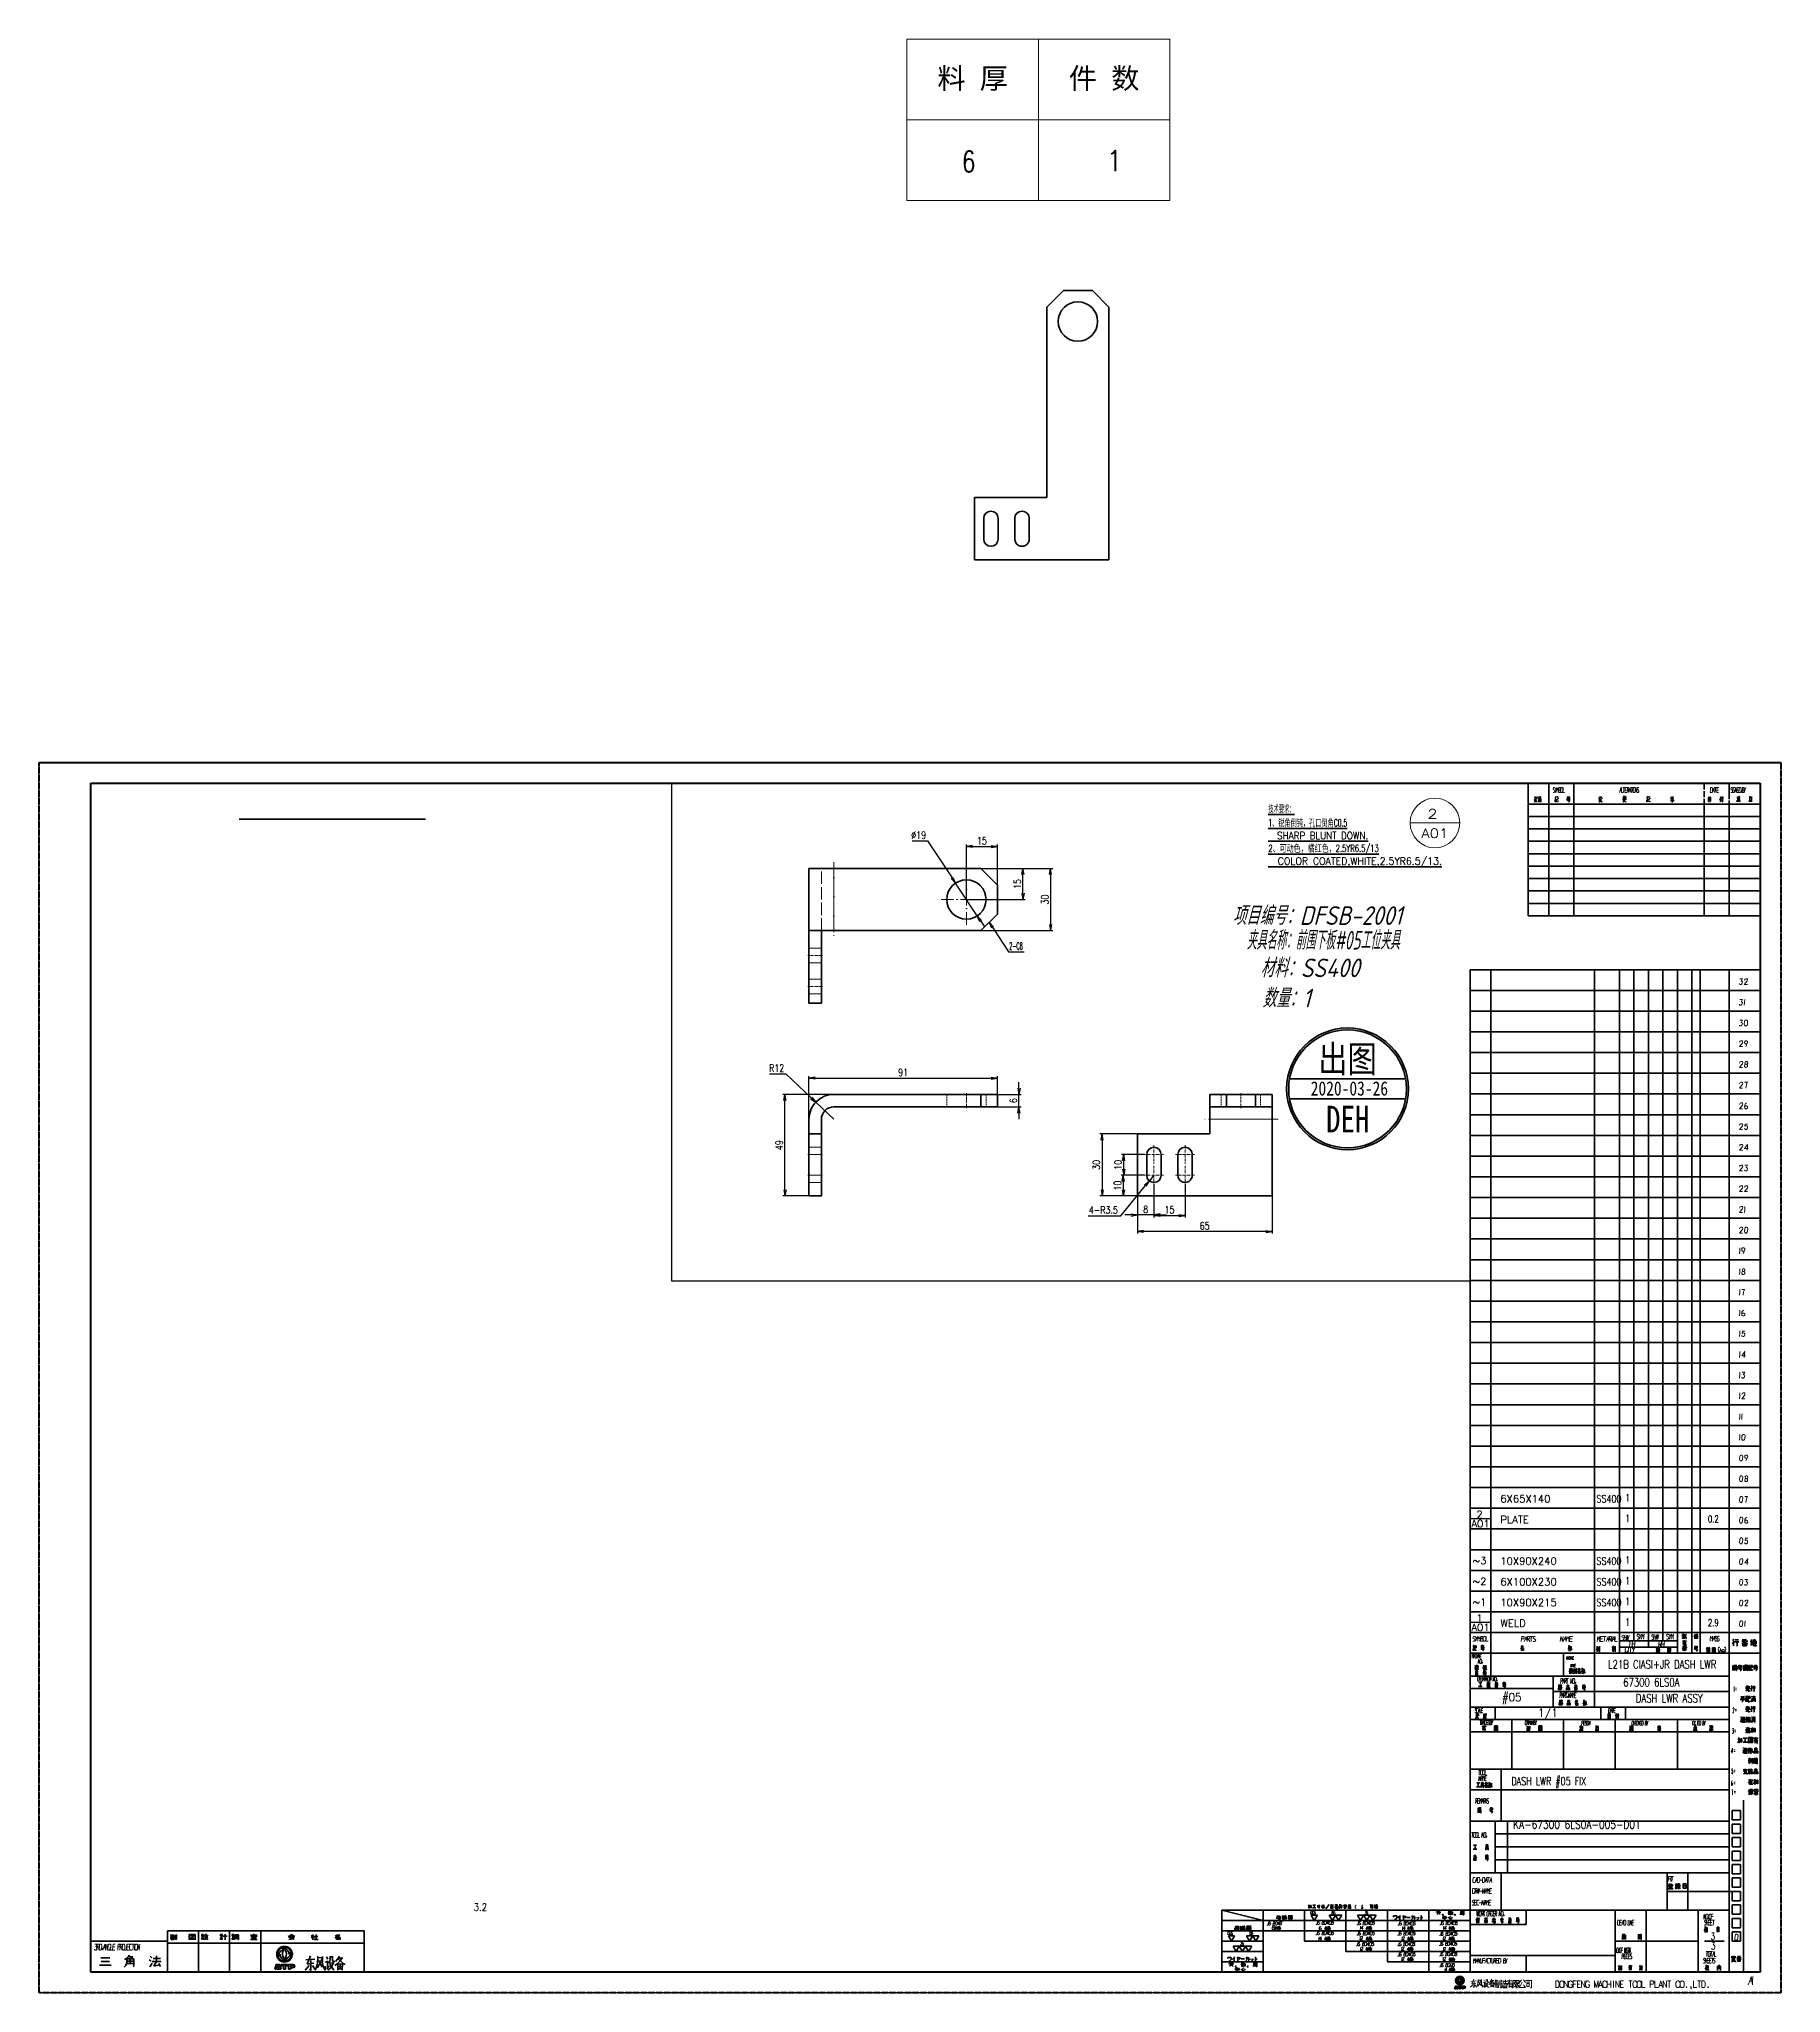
# Model space of a CAD drawing. Header units: millimetres. Extents: x 1333 to 104182, y -63985 to -5704.
# Drawn here: x 46711 to 47552, y -63985 to -63041 of the extents above; entities that cross this region are included whole.
import ezdxf
from ezdxf.enums import TextEntityAlignment as Align

# ---------------------------------------------------------------- set-up
doc = ezdxf.new("R2010")
doc.units = ezdxf.units.MM
doc.header["$LTSCALE"] = 0.5
doc.linetypes.add('DASHDOT', pattern=[18.5, 12, -3, 0.5, -3])
doc.linetypes.add('DASHED', pattern=[15, 12, -3])
for name, color, linetype in [('01', 7, 'Continuous'), ('08', 1, 'Continuous'), ('11', 3, 'Continuous'), ('4虚线层', 2, 'DASHED'), ('\\M+195B6\\M+18E9A', 4, 'Continuous'), ('SHM_LABEL', 40, 'Continuous')]:
    doc.layers.add(name, color=color, linetype=linetype)
doc.layers.add('\\M+1907D\\M+19867\\M+195E2\\M+18F95\\M+190FC', color=7, linetype='Continuous', plot=False)
for name, color, linetype, lineweight in [('印章专用-出图', 1, 'Continuous', 80), ('材质&数量层', 1, 'Continuous', 9), ('标注线', 3, 'Continuous', 18)]:
    doc.layers.add(name, color=color, linetype=linetype, lineweight=lineweight)
doc.styles.add('DIM', font='romans.shx', dxfattribs={"width": 0.8, "bigfont": 'bigfont.shx'})
doc.styles.add('GB', font='gbeitc.shx', dxfattribs={"bigfont": 'gbcbig.shx'})
doc.styles.add('KAI', font='simplex.shx', dxfattribs={"width": 0.8, "bigfont": 'extfont.shx'})
doc.styles.get("Standard").update_dxf_attribs({"font": 'simplex.shx'})
doc.styles.add('国标', font='simfang.ttf', dxfattribs={"width": 0.8})
doc.dimstyles.new('KAI', dxfattribs={"dimtxt": 3.5, "dimasz": 3, "dimexe": 1, "dimexo": 0, "dimgap": 1, "dimtad": 1, "dimtoh": 1, "dimdsep": 46, "dimtxsty": 'KAI', "dimblk1": 'OPEN', "dimblk2": 'OPEN', "dimsah": 1, "dimcen": 0, "dimclrd": 7, "dimclre": 7, "dimclrt": 140, "dimazin": 2, "dimtfac": 0.7, "dimtix": 1, "dimtmove": 0, "dimatfit": 3, "dimldrblk": 'OPEN', "dimfxl": 0, "dimtvp": 1, "dimtolj": 2, "dimarcsym": 0})
doc.dimstyles.new('KAI-1', dxfattribs={"dimtxt": 3.5, "dimasz": 3, "dimexe": 1, "dimexo": 0, "dimgap": 1, "dimtad": 1, "dimtoh": 1, "dimdsep": 46, "dimtxsty": 'KAI', "dimblk1": 'OPEN', "dimblk2": 'OPEN', "dimsah": 1, "dimcen": 0, "dimclrd": 1, "dimclre": 1, "dimclrt": 140, "dimaunit": 1, "dimazin": 2, "dimtfac": 0.7, "dimtmove": 0, "dimatfit": 3, "dimldrblk": 'OPEN', "dimfxl": 0, "dimtvp": 1, "dimtolj": 2, "dimarcsym": 0})

msp = doc.modelspace()

# ---------------------------------------------------------------- texts
at = {"color": 3, "lineweight": 13}
for s, width, p, p2 in [('2-C8', 0.478517, (47179.209, -63480.908), (47185.669, -63480.908)), ('3.2', 0.880907, (46920.602, -63944.927), (46927.062, -63944.927))]:
    msp.add_text(s, height=3.5, rotation=0.000008, dxfattribs=dict(at, width=width)).set_placement(p, p2, align=Align.FIT)
at = {"layer": '11', "color": 3, "lineweight": 13}
for s, height, width, p, p2 in [('技术要求：', 3.5, 0.918189, (47304.273, -63414.602), (47316.975, -63414.602)), ('1、锐角倒钝，孔口倒角C0.5', 3.5, 0.875973, (47304.273, -63421.428), (47342.378, -63421.428)), (' 2 ', 4.5, 1.051169, (47376.995, -63417.639), (47390.059, -63417.639)), ('  SHARP BLUNT DOWN.', 3.5, 0.776399, (47304.273, -63427.581), (47352.54, -63427.581)), ('A01', 4.5, 1.297187, (47378.099, -63426.983), (47391.163, -63426.983)), ('2、可动色，橘红色，2.5YR6.5/13', 3.5, 0.853548, (47304.273, -63433.734), (47357.62, -63433.734)), ('  COLOR COATED,WHITE,2.5YR6.5/13.', 3.5, 0.845351, (47304.273, -63439.887), (47388.104, -63439.887))]:
    msp.add_text(s, height=height, dxfattribs=dict(at, width=width)).set_placement(p, p2, align=Align.FIT)
at = {"layer": 'SHM_LABEL', "color": 3, "width": 0.7}
for s, p in [('1', (47477.73, -63745.514)), ('1', (47477.73, -63755.514)), ('0.2', (47519.13, -63755.764)), ('1', (47477.73, -63775.569)), ('1', (47477.73, -63785.569)), ('1', (47477.73, -63795.569)), ('1', (47477.73, -63805.569)), ('2.9', (47519.13, -63805.819))]:
    msp.add_text(s, height=3.5, dxfattribs=at).set_placement(p, align=Align.MIDDLE_CENTER)
at = {"layer": 'SHM_LABEL', "color": 3}
for s, p in [('A01', (47406.712, -63759.755)), ('2', (47406.265, -63755.326)), ('~3', (47406.265, -63777.621)), ('~2', (47406.265, -63787.621)), ('~1', (47406.265, -63797.621)), ('1', (47406.265, -63805.381)), ('A01', (47406.712, -63809.81))]:
    msp.add_text(s, height=3.5, dxfattribs=at).set_placement(p, align=Align.CENTER)
at = {"layer": 'SHM_LABEL', "color": 3, "style": 'KAI'}
for s, width, p in [('L21B CIASI+JR DASH LWR', 0.75, (47468.299, -63829.168)), ('67300 6LS0A', 0.75, (47475.627, -63837.797)), ('DASH LWR ASSY', 0.75, (47481.718, -63845.521)), ('KA-67300 6LS0A-005-D01', 0.8, (47422.479, -63906.496))]:
    msp.add_text(s, height=4, dxfattribs=dict(at, width=width)).set_placement(p, align=Align.BOTTOM_LEFT)
at = {"layer": 'SHM_LABEL', "color": 3, "style": 'KAI', "width": 0.9}
for s, p in [('#05', (47421.775, -63842.079)), ('1/1', (47439.275, -63849.579))]:
    msp.add_text(s, height=4, dxfattribs=at).set_placement(p, align=Align.MIDDLE)
at = {"layer": 'SHM_LABEL', "color": 3, "width": 0.707}
msp.add_text('DASH LWR #05 FIX', height=4, dxfattribs=at).set_placement((47421.663, -63884.354))
at = {"layer": 'SHM_LABEL', "color": 3, "width": 0.7}
for p in [(47518.915, -63959.014), (47519.08, -63963.566)]:
    msp.add_text('3', height=3.5, dxfattribs=at).set_placement(p, align=Align.CENTER)
at = {"layer": 'SHM_LABEL', "color": 3, "char_height": 3.5, "attachment_point": 1}
for s, insert, width in [('{\\W1.007;6X65X140}', (47416.32, -63744.273), 6.86277), ('{\\W1.007;PLATE}', (47416.32, -63754.273), 15.47078), ('{\\W1.007;10X90X240}', (47416.32, -63774.328), 6.86277), ('{\\W1.007;6X100X230}', (47416.32, -63784.328), 6.86277), ('{\\W1.007;10X90X215}', (47416.32, -63794.328), 6.86277), ('{\\W1.007;WELD}', (47416.32, -63804.328), 15.47078)]:
    msp.add_mtext(s, dxfattribs=dict(at, insert=insert, width=width))
at = {"layer": 'SHM_LABEL', "color": 3, "char_height": 3.5, "width": 6.86277, "attachment_point": 1, "line_spacing_factor": 0.8}
for insert in [(47462.683, -63744.273), (47462.683, -63774.328), (47462.683, -63784.328), (47462.683, -63794.328)]:
    msp.add_mtext('{\\W0.807;SS400}', dxfattribs=dict(at, insert=insert))
at = {"layer": '材质&数量层', "style": 'GB'}
for s, p in [('项目编号：DFSB-2001', (47327.956, -63463.942)), ('材料：SS400', (47324.392, -63489.23)), ('数量：1', (47313.049, -63503.814))]:
    msp.add_text(s, height=9, dxfattribs=at).set_placement(p, align=Align.MIDDLE)
at = {"layer": '材质&数量层', "style": 'GB', "width": 0.7}
msp.add_text('夹具名称：前围下板#05工位夹具', height=9, dxfattribs=at).set_placement((47330.75, -63475.854), align=Align.MIDDLE)

# ---------------------------------------------------------------- blocks, each defined once
blk = doc.blocks.new('_Open')
at = {"color": 0, "linetype": 'ByBlock', "lineweight": -2}
for p, q in [((-1, 0.17), (0, 0)), ((-1, -0.17), (0, 0)), ((0, 0), (-1, 0))]:
    blk.add_line(p, q, dxfattribs=at)
blk = doc.blocks.new('*D9')
at = {"layer": '01', "color": 7, "lineweight": -2, "transparency": 16777216}
for p, q in [((47244.52, -63579.8), (47233.45, -63579.8)), ((47234.45, -63586.8), (47234.45, -63582.8)), ((47244.52, -63589.8), (47233.45, -63589.8))]:
    blk.add_line(p, q, dxfattribs=at)
at = {"layer": 'Defpoints', "color": 0, "transparency": 16777216}
for p in [(47234.45, -63579.8), (47244.52, -63579.8), (47244.52, -63589.8)]:
    blk.add_point(p, dxfattribs=at)
at = {"layer": '01', "color": 7, "lineweight": -2, "transparency": 16777216, "xscale": 3, "yscale": 3, "zscale": 3}
for p, rotation in [((47234.45, -63579.8), 90), ((47234.45, -63589.8), 270)]:
    blk.add_blockref('_Open', p, dxfattribs=dict(at, rotation=rotation))
at = {"layer": '01', "color": 140, "transparency": 16777216, "insert": (47231.7, -63584.8), "char_height": 3.5, "attachment_point": 5, "rotation": 90, "style": 'KAI'}
blk.add_mtext('\\A2;10', dxfattribs=at)
blk = doc.blocks.new('*D10')
at = {"layer": '01', "color": 7, "lineweight": -2, "transparency": 16777216}
for p, q in [((47237.69, -63589.8), (47233.27, -63589.8)), ((47234.27, -63592.8), (47234.27, -63596.8)), ((47241.07, -63599.8), (47233.27, -63599.8))]:
    blk.add_line(p, q, dxfattribs=at)
at = {"layer": 'Defpoints', "color": 0, "transparency": 16777216}
for p in [(47237.69, -63589.8), (47234.27, -63599.8), (47241.07, -63599.8)]:
    blk.add_point(p, dxfattribs=at)
at = {"layer": '01', "color": 7, "lineweight": -2, "transparency": 16777216, "xscale": 3, "yscale": 3, "zscale": 3}
for p, rotation in [((47234.27, -63589.8), 90), ((47234.27, -63599.8), 270)]:
    blk.add_blockref('_Open', p, dxfattribs=dict(at, rotation=rotation))
at = {"layer": '01', "color": 140, "transparency": 16777216, "insert": (47231.52, -63594.8), "char_height": 3.5, "attachment_point": 5, "rotation": 90, "style": 'KAI'}
blk.add_mtext('\\A2;10', dxfattribs=at)
blk = doc.blocks.new('*D11')
at = {"layer": '01', "color": 7, "lineweight": -2, "transparency": 16777216}
for p, q in [((47241.07, -63569.8), (47223.01, -63569.8)), ((47224.01, -63572.8), (47224.01, -63596.8)), ((47241.07, -63599.8), (47223.01, -63599.8))]:
    blk.add_line(p, q, dxfattribs=at)
at = {"layer": 'Defpoints', "color": 0, "transparency": 16777216}
for p in [(47241.07, -63569.8), (47224.01, -63599.8), (47241.07, -63599.8)]:
    blk.add_point(p, dxfattribs=at)
at = {"layer": '01', "color": 7, "lineweight": -2, "transparency": 16777216, "xscale": 3, "yscale": 3, "zscale": 3}
for p, rotation in [((47224.01, -63569.8), 90), ((47224.01, -63599.8), 270)]:
    blk.add_blockref('_Open', p, dxfattribs=dict(at, rotation=rotation))
at = {"layer": '01', "color": 140, "transparency": 16777216, "insert": (47221.26, -63584.8), "char_height": 3.5, "attachment_point": 5, "rotation": 90, "style": 'KAI'}
blk.add_mtext('\\A2;30', dxfattribs=at)
blk = doc.blocks.new('*D12')
at = {"layer": '01', "color": 7, "lineweight": -2, "transparency": 16777216}
for p, q in [((47249.07, -63594.35), (47249.07, -63610.22)), ((47264.07, -63594.35), (47264.07, -63610.22)), ((47252.07, -63609.22), (47261.07, -63609.22))]:
    blk.add_line(p, q, dxfattribs=at)
at = {"layer": 'Defpoints', "color": 0, "transparency": 16777216}
for p in [(47249.07, -63594.35), (47264.07, -63594.35), (47264.07, -63609.22)]:
    blk.add_point(p, dxfattribs=at)
at = {"layer": '01', "color": 7, "lineweight": -2, "transparency": 16777216, "xscale": 3, "yscale": 3, "zscale": 3, "rotation": 180}
blk.add_blockref('_Open', (47249.07, -63609.22), dxfattribs=at)
at = {"layer": '01', "color": 7, "lineweight": -2, "transparency": 16777216, "xscale": 3, "yscale": 3, "zscale": 3}
blk.add_blockref('_Open', (47264.07, -63609.22), dxfattribs=at)
at = {"layer": '01', "color": 140, "transparency": 16777216, "insert": (47256.57, -63606.47), "char_height": 3.5, "attachment_point": 5, "style": 'KAI'}
blk.add_mtext('\\A2;15', dxfattribs=at)
blk = doc.blocks.new('*D13')
at = {"layer": '01', "color": 7, "lineweight": -2, "transparency": 16777216}
for p, q in [((47241.07, -63599.8), (47241.07, -63610)), ((47249.07, -63601.25), (47249.07, -63610)), ((47238.07, -63609), (47235.07, -63609)), ((47249.07, -63609), (47241.07, -63609)), ((47252.07, -63609), (47255.07, -63609))]:
    blk.add_line(p, q, dxfattribs=at)
at = {"layer": 'Defpoints', "color": 0, "transparency": 16777216}
for p in [(47241.07, -63599.8), (47249.07, -63601.25), (47241.07, -63609)]:
    blk.add_point(p, dxfattribs=at)
at = {"layer": '01', "color": 7, "lineweight": -2, "transparency": 16777216, "xscale": 3, "yscale": 3, "zscale": 3}
blk.add_blockref('_Open', (47241.07, -63609), dxfattribs=at)
at = {"layer": '01', "color": 7, "lineweight": -2, "transparency": 16777216, "xscale": 3, "yscale": 3, "zscale": 3, "rotation": 180}
blk.add_blockref('_Open', (47249.07, -63609), dxfattribs=at)
at = {"layer": '01', "color": 140, "transparency": 16777216, "insert": (47245.07, -63606.25), "char_height": 3.5, "attachment_point": 5, "style": 'KAI'}
blk.add_mtext('\\A2;8', dxfattribs=at)
blk = doc.blocks.new('*D14')
at = {"layer": '01', "color": 7, "lineweight": -2, "transparency": 16777216}
for p, q in [((47233.04, -63609.35), (47244.95, -63594.82)), ((47249.07, -63589.8), (47246.85, -63592.5)), ((47217.24, -63609.35), (47233.04, -63609.35))]:
    blk.add_line(p, q, dxfattribs=at)
at = {"layer": 'Defpoints', "color": 0, "transparency": 16777216}
for p in [(47246.85, -63592.5), (47249.07, -63589.8)]:
    blk.add_point(p, dxfattribs=at)
at = {"layer": '01', "color": 7, "lineweight": -2, "transparency": 16777216, "xscale": 3, "yscale": 3, "zscale": 3, "rotation": 50.64978910256424}
blk.add_blockref('_Open', (47246.85, -63592.5), dxfattribs=at)
at = {"layer": '01', "color": 140, "transparency": 16777216, "insert": (47224.64, -63606.6), "char_height": 3.5, "attachment_point": 5, "style": 'KAI'}
blk.add_mtext('\\A2;4-R3.5', dxfattribs=at)
blk = doc.blocks.new('*D15')
at = {"layer": '01', "color": 7, "lineweight": -2, "transparency": 16777216}
for p, q in [((47241.07, -63599.8), (47241.07, -63618)), ((47306.07, -63599.8), (47306.07, -63618)), ((47303.07, -63617), (47244.07, -63617))]:
    blk.add_line(p, q, dxfattribs=at)
at = {"layer": 'Defpoints', "color": 0, "transparency": 16777216}
for p in [(47241.07, -63599.8), (47306.07, -63599.8), (47241.07, -63617)]:
    blk.add_point(p, dxfattribs=at)
at = {"layer": '01', "color": 7, "lineweight": -2, "transparency": 16777216, "xscale": 3, "yscale": 3, "zscale": 3, "rotation": 180}
blk.add_blockref('_Open', (47241.07, -63617), dxfattribs=at)
at = {"layer": '01', "color": 7, "lineweight": -2, "transparency": 16777216, "xscale": 3, "yscale": 3, "zscale": 3}
blk.add_blockref('_Open', (47306.07, -63617), dxfattribs=at)
at = {"layer": '01', "color": 140, "transparency": 16777216, "insert": (47273.57, -63614.25), "char_height": 3.5, "attachment_point": 5, "style": 'KAI'}
blk.add_mtext('\\A2;65', dxfattribs=at)
blk = doc.blocks.new('*D16')
at = {"layer": '01', "color": 7, "lineweight": -2, "transparency": 16777216}
for p, q in [((47094.5, -63550.8), (47069.9, -63550.8)), ((47070.9, -63596.8), (47070.9, -63553.8)), ((47082.5, -63599.8), (47069.9, -63599.8))]:
    blk.add_line(p, q, dxfattribs=at)
at = {"layer": 'Defpoints', "color": 0, "transparency": 16777216}
for p in [(47070.9, -63550.8), (47094.5, -63550.8), (47082.5, -63599.8)]:
    blk.add_point(p, dxfattribs=at)
at = {"layer": '01', "color": 7, "lineweight": -2, "transparency": 16777216, "xscale": 3, "yscale": 3, "zscale": 3}
for p, rotation in [((47070.9, -63550.8), 90), ((47070.9, -63599.8), 270)]:
    blk.add_blockref('_Open', p, dxfattribs=dict(at, rotation=rotation))
at = {"layer": '01', "color": 140, "transparency": 16777216, "insert": (47068.15, -63575.3), "char_height": 3.5, "attachment_point": 5, "rotation": 90, "style": 'KAI'}
blk.add_mtext('\\A2;49', dxfattribs=at)
blk = doc.blocks.new('*D17')
at = {"layer": '01', "color": 7, "lineweight": -2, "transparency": 16777216}
for p, q in [((47082.5, -63562.8), (47082.5, -63541.94)), ((47085.5, -63542.94), (47170.5, -63542.94)), ((47173.5, -63550.8), (47173.5, -63541.94))]:
    blk.add_line(p, q, dxfattribs=at)
at = {"layer": 'Defpoints', "color": 0, "transparency": 16777216}
for p in [(47173.5, -63542.94), (47173.5, -63550.8), (47082.5, -63562.8)]:
    blk.add_point(p, dxfattribs=at)
at = {"layer": '01', "color": 7, "lineweight": -2, "transparency": 16777216, "xscale": 3, "yscale": 3, "zscale": 3, "rotation": 180}
blk.add_blockref('_Open', (47082.5, -63542.94), dxfattribs=at)
at = {"layer": '01', "color": 7, "lineweight": -2, "transparency": 16777216, "xscale": 3, "yscale": 3, "zscale": 3}
blk.add_blockref('_Open', (47173.5, -63542.94), dxfattribs=at)
at = {"layer": '01', "color": 140, "transparency": 16777216, "insert": (47128, -63540.19), "char_height": 3.5, "attachment_point": 5, "style": 'KAI'}
blk.add_mtext('\\A2;91', dxfattribs=at)
blk = doc.blocks.new('*D18')
at = {"layer": '01', "color": 7, "lineweight": -2, "transparency": 16777216}
for p, q in [((47063.49, -63540.84), (47071.29, -63540.84)), ((47071.29, -63540.84), (47083.6, -63552.49)), ((47094.5, -63562.8), (47085.78, -63554.55))]:
    blk.add_line(p, q, dxfattribs=at)
at = {"layer": 'Defpoints', "color": 0, "transparency": 16777216}
for p in [(47085.78, -63554.55), (47094.5, -63562.8)]:
    blk.add_point(p, dxfattribs=at)
at = {"layer": '01', "color": 7, "lineweight": -2, "transparency": 16777216, "xscale": 3, "yscale": 3, "zscale": 3, "rotation": 316.5845961204724}
blk.add_blockref('_Open', (47085.78, -63554.55), dxfattribs=at)
at = {"layer": '01', "color": 140, "transparency": 16777216, "insert": (47066.89, -63538.09), "char_height": 3.5, "attachment_point": 5, "style": 'KAI'}
blk.add_mtext('\\A2;R12', dxfattribs=at)
blk = doc.blocks.new('*D19')
at = {"layer": '01', "color": 7, "lineweight": -2, "transparency": 16777216}
for p, q in [((47183.9, -63547.8), (47183.9, -63544.8)), ((47173.5, -63550.8), (47184.9, -63550.8)), ((47173.5, -63556.8), (47184.9, -63556.8)), ((47183.9, -63556.8), (47183.9, -63550.8)), ((47183.9, -63559.8), (47183.9, -63562.8))]:
    blk.add_line(p, q, dxfattribs=at)
at = {"layer": 'Defpoints', "color": 0, "transparency": 16777216}
for p in [(47173.5, -63550.8), (47173.5, -63556.8), (47183.9, -63550.8)]:
    blk.add_point(p, dxfattribs=at)
at = {"layer": '01', "color": 7, "lineweight": -2, "transparency": 16777216, "xscale": 3, "yscale": 3, "zscale": 3}
for p, rotation in [((47183.9, -63550.8), 270), ((47183.9, -63556.8), 90)]:
    blk.add_blockref('_Open', p, dxfattribs=dict(at, rotation=rotation))
at = {"layer": '01', "color": 140, "transparency": 16777216, "insert": (47181.15, -63553.8), "char_height": 3.5, "attachment_point": 5, "rotation": 90, "style": 'KAI'}
blk.add_mtext('\\A2;6', dxfattribs=at)
blk = doc.blocks.new('*D20')
at = {"layer": '01', "color": 7, "lineweight": -2, "transparency": 16777216}
for p, q in [((47165.5, -63441.69), (47186.83, -63441.69)), ((47185.83, -63453.69), (47185.83, -63444.69)), ((47158.5, -63456.69), (47186.83, -63456.69))]:
    blk.add_line(p, q, dxfattribs=at)
at = {"layer": 'Defpoints', "color": 0, "transparency": 16777216}
for p in [(47165.5, -63441.69), (47185.83, -63441.69), (47158.5, -63456.69)]:
    blk.add_point(p, dxfattribs=at)
at = {"layer": '01', "color": 7, "lineweight": -2, "transparency": 16777216, "xscale": 3, "yscale": 3, "zscale": 3}
for p, rotation in [((47185.83, -63441.69), 90), ((47185.83, -63456.69), 270)]:
    blk.add_blockref('_Open', p, dxfattribs=dict(at, rotation=rotation))
at = {"layer": '01', "color": 140, "transparency": 16777216, "insert": (47183.08, -63449.19), "char_height": 3.5, "attachment_point": 5, "rotation": 90, "style": 'KAI'}
blk.add_mtext('\\A2;15', dxfattribs=at)
blk = doc.blocks.new('*D21')
at = {"layer": '01', "color": 7, "lineweight": -2, "transparency": 16777216}
for p, q in [((47158.5, -63456.69), (47158.5, -63430.09)), ((47161.5, -63431.09), (47170.5, -63431.09)), ((47173.5, -63449.69), (47173.5, -63430.09))]:
    blk.add_line(p, q, dxfattribs=at)
at = {"layer": 'Defpoints', "color": 0, "transparency": 16777216}
for p in [(47173.5, -63431.09), (47173.5, -63449.69), (47158.5, -63456.69)]:
    blk.add_point(p, dxfattribs=at)
at = {"layer": '01', "color": 7, "lineweight": -2, "transparency": 16777216, "xscale": 3, "yscale": 3, "zscale": 3, "rotation": 180}
blk.add_blockref('_Open', (47158.5, -63431.09), dxfattribs=at)
at = {"layer": '01', "color": 7, "lineweight": -2, "transparency": 16777216, "xscale": 3, "yscale": 3, "zscale": 3}
blk.add_blockref('_Open', (47173.5, -63431.09), dxfattribs=at)
at = {"layer": '01', "color": 140, "transparency": 16777216, "insert": (47166, -63428.34), "char_height": 3.5, "attachment_point": 5, "style": 'KAI'}
blk.add_mtext('\\A2;15', dxfattribs=at)
blk = doc.blocks.new('*D22')
at = {"layer": '01', "color": 7, "lineweight": -2, "transparency": 16777216}
for p, q in [((47165.5, -63441.69), (47200.16, -63441.69)), ((47199.16, -63444.69), (47199.16, -63468.69)), ((47165.5, -63471.69), (47200.16, -63471.69))]:
    blk.add_line(p, q, dxfattribs=at)
at = {"layer": 'Defpoints', "color": 0, "transparency": 16777216}
for p in [(47165.5, -63441.69), (47165.5, -63471.69), (47199.16, -63471.69)]:
    blk.add_point(p, dxfattribs=at)
at = {"layer": '01', "color": 7, "lineweight": -2, "transparency": 16777216, "xscale": 3, "yscale": 3, "zscale": 3}
for p, rotation in [((47199.16, -63441.69), 90), ((47199.16, -63471.69), 270)]:
    blk.add_blockref('_Open', p, dxfattribs=dict(at, rotation=rotation))
at = {"layer": '01', "color": 140, "transparency": 16777216, "insert": (47196.41, -63456.69), "char_height": 3.5, "attachment_point": 5, "rotation": 90, "style": 'KAI'}
blk.add_mtext('\\A2;30', dxfattribs=at)
blk = doc.blocks.new('*D23')
at = {"layer": '01', "color": 7, "lineweight": -2, "transparency": 16777216}
for p, q in [((47132.27, -63428.34), (47139.67, -63428.34)), ((47139.67, -63428.34), (47151.58, -63446.28)), ((47163.75, -63464.61), (47153.24, -63448.78)), ((47165.41, -63467.11), (47167.07, -63469.61))]:
    blk.add_line(p, q, dxfattribs=at)
at = {"layer": 'Defpoints', "color": 0, "transparency": 16777216}
for p in [(47153.24, -63448.78), (47163.75, -63464.61)]:
    blk.add_point(p, dxfattribs=at)
at = {"layer": '01', "color": 7, "lineweight": -2, "transparency": 16777216, "xscale": 3, "yscale": 3, "zscale": 3}
for p, rotation in [((47153.24, -63448.78), 303.5765183646615), ((47163.75, -63464.61), 123.5765183646615)]:
    blk.add_blockref('_Open', p, dxfattribs=dict(at, rotation=rotation))
at = {"layer": '01', "color": 140, "transparency": 16777216, "insert": (47135.47, -63425.59), "char_height": 3.5, "attachment_point": 5, "style": 'KAI'}
blk.add_mtext('\\A2;∅19', dxfattribs=at)
blk = doc.blocks.new('D')
at = {"color": 7, "lineweight": 35, "ltscale": 0.25}
for p, q in [((54076.1, -14049), (54076.1, -14069)), ((54096.1, -14049), (54096.1, -14069)), ((54196.1, -14049), (54196.1, -14069)), ((54220.1, -14049), (54220.1, -14069)), ((54234.1, -14069), (54234.1, -14049)), ((54248.1, -14069), (54248.1, -14049)), ((54262.1, -14069), (54262.1, -14049)), ((54276.1, -14049), (54276.1, -14069)), ((54290.1, -14069), (54290.1, -14049)), ((54298.1, -14069), (54298.1, -14049)), ((54326.1, -14049), (54326.1, -14069))]:
    blk.add_line(p, q, dxfattribs=at)
at = {"color": 7, "lineweight": 35}
for p, q in [((54356.1, -14049), (54076.1, -14049)), ((54356.1, -14069), (54076.1, -14069))]:
    blk.add_line(p, q, dxfattribs=at)
blk = doc.blocks.new('A$C32A078D3')
at = {"color": 1, "lineweight": 35, "ltscale": 0.012999}
for p, q in [((-157.63, 1.99), (-157.11, 1.99)), ((-153.45, 1.99), (-153.97, 1.99))]:
    blk.add_line(p, q, dxfattribs=at)
at = {"color": 1, "lineweight": 35, "ltscale": 0.033501}
for p, q in [((-157.56, 1.99), (-157.23, 3.29)), ((-155.91, 1.99), (-156.24, 3.29))]:
    blk.add_line(p, q, dxfattribs=at)
at = {"color": 1, "lineweight": 35, "ltscale": 0.015572}
blk.add_line((-157.27, 2.6), (-157.13, 1.99), dxfattribs=at)
at = {"color": 1, "lineweight": 35, "ltscale": 0.010399}
blk.add_line((-157.22, 3.29), (-156.8, 3.29), dxfattribs=at)
at = {"color": 1, "lineweight": 35, "ltscale": 0.02333}
blk.add_line((-157.17, 2.9), (-156.96, 1.99), dxfattribs=at)
at = {"color": 1, "lineweight": 35, "ltscale": 0.011699}
blk.add_line((-156.49, 1.99), (-156.96, 1.99), dxfattribs=at)
at = {"color": 1, "lineweight": 35, "ltscale": 0.007084}
blk.add_line((-156.8, 3.29), (-156.73, 3.02), dxfattribs=at)
at = {"color": 1, "lineweight": 35, "ltscale": 0.007197}
blk.add_line((-156.65, 3.29), (-156.73, 3.02), dxfattribs=at)
at = {"color": 1, "lineweight": 35, "ltscale": 0.003944}
blk.add_line((-156.63, 2.91), (-156.67, 2.76), dxfattribs=at)
at = {"color": 1, "lineweight": 35, "ltscale": 0.019706}
blk.add_line((-156.67, 2.76), (-156.49, 1.99), dxfattribs=at)
at = {"color": 1, "lineweight": 35, "ltscale": 0.010326}
blk.add_line((-156.24, 3.29), (-156.65, 3.29), dxfattribs=at)
at = {"color": 1, "lineweight": 35, "ltscale": 0.023684}
blk.add_line((-156.4, 1.99), (-156.63, 2.91), dxfattribs=at)
at = {"color": 1, "lineweight": 35, "ltscale": 0.012134}
blk.add_line((-155.91, 1.99), (-156.4, 1.99), dxfattribs=at)
at = {"color": 1, "lineweight": 35, "ltscale": 0.041595}
blk.add_line((-155.86, 3.29), (-154.2, 3.29), dxfattribs=at)
at = {"color": 1, "lineweight": 35, "ltscale": 0.011698}
for p, q in [((-155.86, 3.29), (-155.86, 2.83)), ((-154.2, 3.29), (-154.2, 2.83))]:
    blk.add_line(p, q, dxfattribs=at)
at = {"color": 1, "lineweight": 35, "ltscale": 0.016609}
for p, q in [((-155.86, 2.83), (-155.29, 3.16)), ((-154.2, 2.83), (-154.77, 3.16))]:
    blk.add_line(p, q, dxfattribs=at)
at = {"color": 1, "lineweight": 35, "ltscale": 0.029246}
for p, q in [((-155.29, 1.99), (-155.29, 3.16)), ((-154.77, 1.99), (-154.77, 3.16))]:
    blk.add_line(p, q, dxfattribs=at)
at = {"color": 1, "lineweight": 35, "ltscale": 0.012997}
blk.add_line((-155.29, 1.99), (-154.77, 1.99), dxfattribs=at)
at = {"color": 1, "lineweight": 35, "ltscale": 0.029897}
blk.add_line((-153.97, 3.29), (-152.78, 3.29), dxfattribs=at)
at = {"color": 1, "lineweight": 35, "ltscale": 0.032496}
blk.add_line((-153.97, 1.99), (-153.97, 3.29), dxfattribs=at)
at = {"color": 1, "lineweight": 35, "ltscale": 0.011917}
for p, q in [((-153.45, 3.09), (-152.98, 3.09)), ((-153.45, 2.57), (-152.98, 2.57))]:
    blk.add_line(p, q, dxfattribs=at)
at = {"color": 1, "lineweight": 35, "ltscale": 0.012998}
blk.add_line((-153.45, 2.57), (-153.45, 3.09), dxfattribs=at)
at = {"color": 1, "lineweight": 35, "ltscale": 0.016898}
blk.add_line((-153.45, 2.36), (-152.78, 2.36), dxfattribs=at)
at = {"color": 1, "lineweight": 35, "ltscale": 0.009099}
blk.add_line((-153.45, 1.99), (-153.45, 2.36), dxfattribs=at)
at = {"color": 7, "lineweight": 13}
for points in [[(-148.65, 4.02), (-149.84, 2.73)], [(-149.65, 5.51), (-146.96, 5.76)], [(-148.25, 6.67), (-149.25, 4.41)], [(-149.25, 4.41), (-147.26, 4.6)], [(-148.16, 2.6), (-148.6, 3.05)], [(-148.16, 5.38), (-148.16, 2.6)], [(-147.71, 3.96), (-146.96, 2.99)], [(-146.42, 3.83), (-146.91, 2.73)], [(-146.27, 4.35), (-146.42, 3.83)], [(-146.32, 3.31), (-145.37, 4.6)], [(-146.22, 6.54), (-146.27, 4.35)], [(-146.22, 6.09), (-144.63, 6.22)], [(-145.97, 5.51), (-144.73, 3.57)], [(-145.37, 4.6), (-144.93, 5.76)], [(-144.63, 6.47), (-144.63, 4.35)], [(-144.63, 4.35), (-144.43, 3.57)], [(-144.43, 3.57), (-143.88, 2.73)], [(-143.14, 5.05), (-143.88, 4.93)], [(-143.88, 2.73), (-143.88, 3.83)], [(-143.44, 6.35), (-143.04, 5.7)], [(-142.64, 3.89), (-143.39, 2.99)], [(-143.14, 3.31), (-143.14, 5.25)], [(-143.04, 2.67), (-142.29, 3.25)], [(-142.49, 5.18), (-142.84, 4.6)], [(-142.54, 4.6), (-141.5, 4.73)], [(-142.34, 5.7), (-142.49, 5.18)], [(-142.44, 4.35), (-141.3, 2.73)], [(-142.34, 6.54), (-142.34, 5.7)], [(-142.34, 6.28), (-141.7, 6.41)], [(-142.29, 3.25), (-141.85, 3.83)], [(-141.35, 4.86), (-141.85, 3.83)], [(-141.7, 6.54), (-141.7, 5.96)], [(-141.7, 5.96), (-141.65, 5.38)], [(-141.65, 5.38), (-141.45, 5.12)], [(-141.45, 5.12), (-140.95, 5.12)], [(-141.3, 2.73), (-140.9, 2.73)], [(-138.62, 6.22), (-139.36, 5.31), (-140.21, 4.47), (-140.95, 4.02)], [(-140.11, 5.83), (-140.7, 5.05)], [(-139.61, 6.6), (-140.11, 5.83)], [(-140.06, 4.47), (-140.06, 2.73)], [(-140.06, 4.35), (-138.67, 4.47)], [(-138.72, 3.05), (-140.06, 2.93)], [(-140.01, 5.96), (-138.72, 6.15)], [(-139.91, 5.7), (-138.17, 4.35), (-137.87, 4.35)], [(-139.91, 3.64), (-138.87, 3.7)], [(-139.36, 4.35), (-139.36, 3.05)], [(-138.62, 4.54), (-138.72, 2.73)], [(-137.77, 6.28), (-137.77, 5.51), (-138.17, 4.99)], [(-137.97, 4.73), (-136.38, 4.73)], [(-137.97, 2.67), (-137.97, 3.96), (-136.38, 3.96), (-136.38, 2.67), (-136.58, 2.67), (-136.78, 2.93)], [(-136.58, 5.76), (-137.77, 5.76)], [(-137.18, 2.41), (-137.18, 6.28)], [(-135.98, 3.7), (-135.98, 5.76)], [(-135.19, 6.28), (-135.19, 2.41), (-135.39, 2.41), (-135.59, 2.67)], [(-135.19, 4.47), (-134.59, 4.47), (-134.59, 3.18)], [(-135.19, 2.41), (-134.59, 3.18), (-134, 2.41), (-132.21, 2.41)], [(-134.59, 5.51), (-134.99, 6.02)], [(-134.2, 4.99), (-133.8, 5.51), (-133.8, 6.02)], [(-132.21, 4.47), (-134, 4.47)], [(-133.8, 5.51), (-132.21, 5.51)], [(-133, 6.28), (-133, 4.47)], [(-131.02, 6.28), (-131.02, 5.51), (-132.21, 3.96)], [(-129.23, 5.76), (-132.21, 5.76)], [(-131.22, 2.41), (-131.22, 4.73), (-129.63, 4.73), (-129.63, 2.41), (-129.82, 2.41), (-130.02, 2.67)], [(-131.22, 3.96), (-129.63, 3.96)], [(-129.63, 3.18), (-131.22, 3.18)], [(-129.23, 2.41), (-129.23, 6.02), (-128.23, 6.02), (-128.23, 5.51), (-128.83, 4.73), (-128.23, 3.96), (-128.23, 3.18), (-128.83, 3.18)], [(-128.04, 2.41), (-127.64, 2.41), (-127.24, 2.93)], [(-127.84, 4.47), (-126.45, 4.47), (-126.45, 6.02), (-127.84, 6.02), (-127.84, 2.41)], [(-126.45, 5.25), (-127.84, 5.25)], [(-126.25, 2.41), (-127.24, 3.7), (-127.24, 4.47)], [(-126.84, 3.18), (-126.25, 3.96)], [(-126.25, 4.99), (-125.25, 6.28)], [(-124.86, 5.25), (-126.05, 2.93), (-126.05, 2.67), (-123.47, 2.67)], [(-123.27, 4.99), (-124.26, 6.28)], [(-123.47, 2.41), (-123.47, 2.93), (-124.26, 3.96)], [(-120.88, 2.67), (-120.68, 2.41), (-120.49, 2.41), (-120.49, 6.02), (-123.27, 6.02)], [(-122.87, 5.25), (-121.28, 5.25)], [(-107.76, 5.77), (-108.73, 5.77), (-108.73, 2.57)], [(-108.73, 2.57), (-107.76, 2.57)], [(-107.79, 2.57), (-107.52, 2.68), (-107.31, 2.99), (-107.17, 3.3), (-107.07, 3.76)], [(-107.76, 5.77), (-107.52, 5.67), (-107.31, 5.41), (-107.17, 5.1), (-107.07, 4.64)], [(-107.07, 3.76), (-107.07, 4.64)], [(-104.58, 5.77), (-104.58, 2.57)], [(-104.58, 5.77), (-102.92, 2.57)], [(-102.92, 5.77), (-102.92, 2.57)], [(-102.54, 5), (-102.61, 4.53)], [(-102.61, 3.92), (-102.61, 4.53)], [(-102.61, 3.92), (-102.54, 3.45)], [(-102.54, 5), (-102.36, 5.41)], [(-102.54, 3.45), (-102.36, 2.99)], [(-102.36, 5.41), (-102.09, 5.67)], [(-102.36, 2.99), (-102.09, 2.68)], [(-101.81, 5.77), (-102.09, 5.67)], [(-102.09, 2.68), (-101.81, 2.57)], [(-101.81, 5.77), (-101.4, 5.77)], [(-101.4, 2.57), (-101.81, 2.57)], [(-101.4, 5.77), (-101.12, 5.67), (-100.84, 5.41), (-100.67, 5)], [(-101.4, 2.57), (-101.12, 2.68), (-100.84, 2.99), (-100.67, 3.45)], [(-100.67, 3.45), (-100.67, 3.86), (-101.36, 3.86)], [(-100.29, 5.77), (-98.77, 5.77)], [(-100.29, 5.77), (-100.29, 2.57)], [(-99.25, 4.28), (-100.29, 4.28)], [(-98.21, 5.77), (-96.69, 5.77)], [(-98.21, 5.77), (-98.21, 2.57), (-96.69, 2.57)], [(-97.18, 4.28), (-98.21, 4.28)], [(-96.28, 5.77), (-96.28, 2.57)], [(-96.28, 5.77), (-94.62, 2.57)], [(-94.62, 5.77), (-94.62, 2.57)], [(-94.24, 5), (-94.31, 4.53)], [(-94.31, 3.92), (-94.31, 4.53)], [(-94.31, 3.92), (-94.24, 3.45)], [(-94.24, 5), (-94.07, 5.41)], [(-94.24, 3.45), (-94.07, 2.99)], [(-94.07, 5.41), (-93.79, 5.67)], [(-94.07, 2.99), (-93.79, 2.68)], [(-93.51, 5.77), (-93.79, 5.67)], [(-93.79, 2.68), (-93.51, 2.57)], [(-93.51, 5.77), (-93.1, 5.77)], [(-93.1, 2.57), (-93.51, 2.57)], [(-93.1, 5.77), (-92.82, 5.67), (-92.54, 5.41), (-92.37, 5)], [(-93.1, 2.57), (-92.82, 2.68), (-92.54, 2.99), (-92.37, 3.45)], [(-92.37, 3.45), (-92.37, 3.86), (-93.06, 3.86)], [(-88.22, 5.77), (-89.15, 2.57), (-90.09, 5.77), (-90.09, 2.57)], [(-88.22, 5.77), (-88.22, 2.57)], [(-88.01, 2.57), (-87.08, 5.77), (-86.15, 2.57)], [(-87.7, 3.66), (-86.46, 3.66)], [(-85.94, 5), (-86.01, 4.53)], [(-86.01, 3.92), (-86.01, 4.53)], [(-86.01, 3.92), (-85.94, 3.45)], [(-85.94, 5), (-85.77, 5.41)], [(-85.94, 3.45), (-85.77, 2.99)], [(-85.77, 5.41), (-85.49, 5.67)], [(-85.77, 2.99), (-85.49, 2.68)], [(-85.21, 5.77), (-85.49, 5.67)], [(-85.49, 2.68), (-85.21, 2.57)], [(-85.21, 5.77), (-84.8, 5.77)], [(-84.8, 2.57), (-85.21, 2.57)], [(-84.8, 5.77), (-84.52, 5.67), (-84.24, 5.41), (-84.07, 5)], [(-84.8, 2.57), (-84.52, 2.68), (-84.24, 2.99), (-84.07, 3.45)], [(-83.83, 5.77), (-83.83, 2.57)], [(-82.17, 4.28), (-83.83, 4.28)], [(-82.17, 5.77), (-82.17, 2.57)], [(-80.86, 2.57), (-80.86, 5.77)], [(-79.68, 5.77), (-79.68, 2.57)], [(-79.68, 5.77), (-78.02, 2.57)], [(-78.02, 5.77), (-78.02, 2.57)], [(-77.47, 5.77), (-75.94, 5.77)], [(-77.47, 5.77), (-77.47, 2.57), (-75.94, 2.57)], [(-76.43, 4.28), (-77.47, 4.28)], [(-73.46, 5.77), (-71.8, 5.77)], [(-72.63, 2.57), (-72.63, 5.77)], [(-67.09, 5.77), (-67.09, 2.57), (-65.57, 2.57)], [(-61.91, 5.77), (-63.08, 5.77)], [(-63.08, 5.77), (-63.08, 2.57)], [(-63.08, 4.23), (-61.84, 4.23)], [(-61.91, 5.77), (-61.66, 5.62), (-61.42, 5.26), (-61.42, 4.74), (-61.59, 4.43), (-61.84, 4.23)], [(-60.87, 5.77), (-60.87, 2.57), (-59.35, 2.57)], [(-58.97, 2.57), (-58.03, 5.77), (-57.1, 2.57)], [(-58.65, 3.66), (-57.41, 3.66)], [(-56.86, 5.77), (-56.86, 2.57)], [(-56.86, 5.77), (-55.2, 2.57)], [(-55.2, 5.77), (-55.2, 2.57)], [(-54.78, 5.77), (-53.12, 5.77)], [(-53.95, 2.57), (-53.95, 5.77)], [(-50.67, 5), (-50.74, 4.53)], [(-50.74, 3.92), (-50.74, 4.53)], [(-50.74, 3.92), (-50.67, 3.45)], [(-50.67, 5), (-50.49, 5.41)], [(-50.67, 3.45), (-50.49, 2.99)], [(-50.49, 5.41), (-50.22, 5.67)], [(-50.49, 2.99), (-50.22, 2.68)], [(-49.94, 5.77), (-50.22, 5.67)], [(-50.22, 2.68), (-49.94, 2.57)], [(-49.94, 5.77), (-49.53, 5.77)], [(-49.53, 2.57), (-49.94, 2.57)], [(-49.53, 5.77), (-49.25, 5.67), (-48.97, 5.41), (-48.8, 5)], [(-49.53, 2.57), (-49.25, 2.68), (-48.97, 2.99), (-48.8, 3.45)], [(-45.58, 2.99), (-45.69, 2.83)], [(-45.69, 2.83), (-45.69, 2.73)], [(-45.69, 2.73), (-45.58, 2.57)], [(-45.58, 2.99), (-45.51, 2.99)], [(-45.58, 2.57), (-45.51, 2.57)], [(-45.41, 2.83), (-45.51, 2.99)], [(-45.51, 2.57), (-45.41, 2.73)], [(-45.41, 2.83), (-45.41, 2.73)], [(-43.51, 2.99), (-43.61, 2.83)], [(-43.61, 2.83), (-43.61, 2.73)], [(-43.61, 2.73), (-43.51, 2.57)], [(-43.34, 2.37), (-43.4, 2.16), (-43.54, 2.01)], [(-43.51, 2.99), (-43.44, 2.99)], [(-43.51, 2.57), (-43.44, 2.57)], [(-43.34, 2.83), (-43.44, 2.99)], [(-43.44, 2.57), (-43.34, 2.73)], [(-43.34, 2.83), (-43.34, 2.37)], [(-42.19, 5.77), (-42.19, 2.57), (-40.67, 2.57)], [(-40.26, 5.77), (-38.6, 5.77)], [(-39.43, 2.57), (-39.43, 5.77)], [(-37.21, 5.77), (-38.18, 5.77), (-38.18, 2.57)], [(-38.18, 2.57), (-37.21, 2.57)], [(-37.25, 2.57), (-36.97, 2.68), (-36.77, 2.99), (-36.63, 3.3), (-36.52, 3.76)], [(-37.21, 5.77), (-36.97, 5.67), (-36.77, 5.41), (-36.63, 5.1), (-36.52, 4.64)], [(-36.52, 3.76), (-36.52, 4.64)], [(-35.21, 2.99), (-35.31, 2.83)], [(-35.31, 2.83), (-35.31, 2.73)], [(-35.31, 2.73), (-35.21, 2.57)], [(-35.21, 2.99), (-35.14, 2.99)], [(-35.21, 2.57), (-35.14, 2.57)], [(-35.04, 2.83), (-35.14, 2.99)], [(-35.14, 2.57), (-35.04, 2.73)], [(-35.04, 2.83), (-35.04, 2.73)]]:
    blk.add_lwpolyline(points, dxfattribs=at)
for points in [[(-133.8, 2.93), (-132.41, 2.93), (-132.41, 3.96), (-133.8, 3.96)], [(-122.67, 4.47), (-122.67, 3.18), (-121.48, 3.18), (-121.48, 4.47)], [(-105.96, 5.77), (-106.24, 5.67), (-106.51, 5.41), (-106.69, 5), (-106.76, 4.53), (-106.76, 3.92), (-106.69, 3.45), (-106.51, 2.99), (-106.24, 2.68), (-105.96, 2.57), (-105.55, 2.57), (-105.27, 2.68), (-104.99, 2.99), (-104.82, 3.45), (-104.75, 3.92), (-104.75, 4.53), (-104.82, 5), (-104.99, 5.41), (-105.27, 5.67), (-105.55, 5.77)], [(-70.69, 5.77), (-70.97, 5.67), (-71.24, 5.41), (-71.41, 5), (-71.48, 4.53), (-71.48, 3.92), (-71.41, 3.45), (-71.24, 2.99), (-70.97, 2.68), (-70.69, 2.57), (-70.27, 2.57), (-70, 2.68), (-69.72, 2.99), (-69.55, 3.45), (-69.48, 3.92), (-69.48, 4.53), (-69.55, 5), (-69.72, 5.41), (-70, 5.67), (-70.27, 5.77)], [(-68.61, 5.77), (-68.89, 5.67), (-69.17, 5.41), (-69.34, 5), (-69.41, 4.53), (-69.41, 3.92), (-69.34, 3.45), (-69.17, 2.99), (-68.89, 2.68), (-68.61, 2.57), (-68.2, 2.57), (-67.92, 2.68), (-67.65, 2.99), (-67.47, 3.45), (-67.4, 3.92), (-67.4, 4.53), (-67.47, 5), (-67.65, 5.41), (-67.92, 5.67), (-68.2, 5.77)], [(-47.87, 5.77), (-48.14, 5.67), (-48.42, 5.41), (-48.59, 5), (-48.66, 4.53), (-48.66, 3.92), (-48.59, 3.45), (-48.42, 2.99), (-48.14, 2.68), (-47.87, 2.57), (-47.45, 2.57), (-47.17, 2.68), (-46.9, 2.99), (-46.72, 3.45), (-46.66, 3.92), (-46.66, 4.53), (-46.72, 5), (-46.9, 5.41), (-47.17, 5.67), (-47.45, 5.77)]]:
    blk.add_lwpolyline(points, close=True, dxfattribs=at)
at = {"color": 1, "lineweight": 35}
for radius in [2.08, 1.91]:
    blk.add_circle((-155.03, 5.98), radius, dxfattribs=at)
for centre, radius, start, end in [((-155.03, 4.65), 1.76, 131.05182, 165.23143), ((-154.86, 5.34), 1.85, 94.36179, 189.36853), ((-154.49, 5.98), 1.69, 180.00001, 285.87746), ((-156.15, 5.98), 1.66, 312.45416, 84.3408), ((-155.57, 5.98), 1.71, 0, 103.78185), ((-153.91, 5.98), 1.66, 132.45416, 264.34081), ((-155.2, 6.63), 1.87, 274.9268, 7.67804), ((-155.03, 7.31), 1.76, 311.58279, 344.9375), ((-152.98, 2.83), 0.26, 270, 90), ((-152.78, 2.83), 0.468, 270, 90)]:
    blk.add_arc(centre, radius, start, end, dxfattribs=at)
blk = doc.blocks.new('7725')
at = {"color": 7, "lineweight": 70}
for p, q in [((52694.1, -13849), (54376.1, -13849)), ((52744.1, -15017), (52744.1, -13869)), ((52744.1, -13869), (54356.1, -13869)), ((54356.1, -13869), (54356.1, -15017)), ((54356.1, -15017), (52744.1, -15017))]:
    blk.add_line(p, q, dxfattribs=at)
at = {"color": 7, "lineweight": 35, "ltscale": 0.016038}
blk.add_line((54138.9, -13885.2), (54137.9, -13886), dxfattribs=at)
at = {"color": 7, "lineweight": 35, "ltscale": 0.006214}
blk.add_line((54139.2, -13884.8), (54138.9, -13885.2), dxfattribs=at)
at = {"color": 7, "lineweight": 35, "ltscale": 0.017139}
blk.add_line((54138.9, -13885.2), (54140.2, -13885.2), dxfattribs=at)
at = {"color": 7, "lineweight": 35, "ltscale": 0.012031}
blk.add_line((54140.2, -13885.2), (54139.7, -13886), dxfattribs=at)
at = {"color": 7, "lineweight": 35, "ltscale": 0.011418}
blk.add_line((54142.4, -13884.7), (54141.8, -13885.3), dxfattribs=at)
at = {"color": 7, "lineweight": 35, "ltscale": 0.021875}
for p, q in [((54142.4, -13885.1), (54144.1, -13885.1)), ((54142.4, -13885.9), (54144.1, -13885.9))]:
    blk.add_line(p, q, dxfattribs=at)
at = {"color": 7, "lineweight": 35, "ltscale": 0.025122}
for p, q in [((54142.4, -13887.1), (54142.4, -13885.1)), ((52851.1, -14982.2), (52853.1, -14982.2)), ((54334.5, -15006.7), (54334.5, -15004.6))]:
    blk.add_line(p, q, dxfattribs=at)
at = {"color": 7, "lineweight": 35, "ltscale": 0.021451}
for p, q in [((54143.3, -13886.8), (54143.3, -13885.1)), ((54335.7, -15006.4), (54335.7, -15004.6))]:
    blk.add_line(p, q, dxfattribs=at)
at = {"color": 7, "lineweight": 35, "ltscale": 0.01551}
blk.add_line((54143.9, -13884.6), (54144.9, -13885.3), dxfattribs=at)
at = {"color": 7, "lineweight": 35, "ltscale": 0.024973}
blk.add_line((54144.1, -13885.1), (54144.1, -13887.1), dxfattribs=at)
at = {"color": 7, "lineweight": 35, "ltscale": 0.014185}
for p, q in [((54157.9, -13884.6), (54159.1, -13884.6)), ((54246.5, -13884.6), (54247.6, -13884.6)), ((54078.8, -14704.1), (54080, -14704.1)), ((54078.8, -14704.1), (54080, -14704.1))]:
    blk.add_line(p, q, dxfattribs=at)
at = {"color": 7, "lineweight": 35, "ltscale": 0.024377}
for p, q in [((54170, -13885.3), (54172, -13885.3)), ((54089.2, -14728.9), (54091.1, -14728.9)), ((54093.5, -14739.4), (54095.4, -14739.4)), ((54108.1, -14740.4), (54110.1, -14740.4)), ((54185, -14742.9), (54187, -14742.9)), ((54091.3, -14907.2), (54093.3, -14907.2))]:
    blk.add_line(p, q, dxfattribs=at)
at = {"color": 7, "lineweight": 35, "ltscale": 0.020594}
for p, q in [((54172, -13885.3), (54171.5, -13886.9)), ((54089.1, -14704.8), (54088.7, -14706.3)), ((54089.1, -14704.8), (54088.7, -14706.3)), ((54110.1, -14740.4), (54109.6, -14742))]:
    blk.add_line(p, q, dxfattribs=at)
at = {"color": 7, "lineweight": 35, "ltscale": 0.016036}
blk.add_line((54201.4, -13885.2), (54200.4, -13886), dxfattribs=at)
at = {"color": 7, "lineweight": 35, "ltscale": 0.006216}
blk.add_line((54201.7, -13884.9), (54201.4, -13885.2), dxfattribs=at)
at = {"color": 7, "lineweight": 35, "ltscale": 0.017151}
blk.add_line((54201.4, -13885.2), (54202.8, -13885.2), dxfattribs=at)
at = {"color": 7, "lineweight": 35, "ltscale": 0.012028}
blk.add_line((54202.8, -13885.2), (54202.3, -13886), dxfattribs=at)
at = {"color": 7, "lineweight": 35, "ltscale": 0.032397}
blk.add_line((54223.6, -13884.8), (54226.2, -13884.8), dxfattribs=at)
at = {"color": 7, "lineweight": 35, "ltscale": 0.003786}
blk.add_line((54224, -13885.5), (54224.1, -13885.2), dxfattribs=at)
at = {"color": 7, "lineweight": 35, "ltscale": 0.020991}
blk.add_line((54224.1, -13885.2), (54225.2, -13886.4), dxfattribs=at)
at = {"color": 7, "lineweight": 35, "ltscale": 0.008883}
blk.add_line((54224.9, -13884.8), (54224.8, -13885.5), dxfattribs=at)
at = {"color": 7, "lineweight": 35, "ltscale": 0.027844}
blk.add_line((54269.9, -13884.8), (54272.1, -13884.8), dxfattribs=at)
at = {"color": 7, "lineweight": 35, "ltscale": 0.0211}
blk.add_line((54272.1, -13884.8), (54272.1, -13886.4), dxfattribs=at)
at = {"color": 7, "lineweight": 35, "ltscale": 0.021387}
blk.add_line((54326.1, -13869), (54326.1, -13870.8), dxfattribs=at)
at = {"color": 7, "lineweight": 35, "ltscale": 0.012463}
for p, q in [((54333.7, -13884.5), (54334.7, -13884.5)), ((54345.5, -13884.6), (54346.5, -13884.6)), ((54230, -14781.8), (54231, -14781.8))]:
    blk.add_line(p, q, dxfattribs=at)
at = {"color": 7, "lineweight": 35, "ltscale": 0.009998}
for p, q in [((54333.8, -13885.3), (54334.6, -13885.3)), ((54341.9, -14783.1), (54342.7, -14783.1))]:
    blk.add_line(p, q, dxfattribs=at)
at = {"color": 7, "lineweight": 35, "ltscale": 0.018304}
for p, q in [((54333.8, -13886.8), (54333.8, -13885.3)), ((54345.6, -13886.9), (54345.6, -13885.4)), ((54182, -14784.1), (54182, -14782.7)), ((54197.3, -14784), (54197.3, -14782.6)), ((54230.1, -14784.1), (54230.1, -14782.6)), ((52851.3, -14985.4), (52851.3, -14983.9)), ((52869.4, -14985.3), (52869.4, -14983.9)), ((52880.7, -14985.5), (52880.7, -14984))]:
    blk.add_line(p, q, dxfattribs=at)
at = {"color": 7, "lineweight": 35, "ltscale": 0.019257}
for p, q in [((54334.6, -13885.3), (54334.6, -13886.8)), ((54182.8, -14782.7), (54182.8, -14784.2)), ((54198.1, -14782.6), (54198.1, -14784.1)), ((54230.9, -14782.6), (54230.9, -14784.2)), ((52852.9, -14983.9), (52852.9, -14985.4)), ((52882.3, -14984), (52882.3, -14985.6))]:
    blk.add_line(p, q, dxfattribs=at)
at = {"color": 7, "lineweight": 35, "ltscale": 0.008327}
for p, q in [((54335.4, -13884.8), (54335.6, -13885.5)), ((54183.5, -14782.2), (54183.7, -14782.8))]:
    blk.add_line(p, q, dxfattribs=at)
at = {"color": 7, "lineweight": 35, "ltscale": 0.011689}
blk.add_line((54336.3, -13885.1), (54335.9, -13886), dxfattribs=at)
at = {"color": 7, "lineweight": 35, "ltscale": 0.00925}
for p, q in [((54138.7, -13885.4), (54139.2, -13885.9)), ((54201.2, -13885.4), (54201.7, -13885.9))]:
    blk.add_line(p, q, dxfattribs=at)
at = {"color": 7, "lineweight": 35, "ltscale": 0.012322}
blk.add_line((54139.7, -13886), (54139, -13886.7), dxfattribs=at)
at = {"color": 7, "lineweight": 35, "ltscale": 0.014031}
blk.add_line((54139.2, -13885.9), (54140, -13886.7), dxfattribs=at)
at = {"color": 7, "lineweight": 35, "ltscale": 0.018579}
for p, q in [((54158.1, -13886.9), (54158.1, -13885.4)), ((54246.6, -13886.9), (54246.6, -13885.4)), ((54079, -14706.4), (54079, -14704.9)), ((54079, -14706.4), (54079, -14704.9)), ((54343.3, -14723.1), (54341.8, -14723.1)), ((54341.8, -14723.7), (54343.3, -14723.7)), ((54341.8, -14724.2), (54343.3, -14724.2))]:
    blk.add_line(p, q, dxfattribs=at)
at = {"color": 7, "lineweight": 35, "ltscale": 0.012085}
for p, q in [((54158.1, -13885.4), (54159, -13885.4)), ((54079, -14704.9), (54079.9, -14704.9)), ((54079, -14704.9), (54079.9, -14704.9)), ((54079, -14706.1), (54079.9, -14706.1)), ((54079, -14706.1), (54079.9, -14706.1))]:
    blk.add_line(p, q, dxfattribs=at)
at = {"color": 7, "lineweight": 35, "ltscale": 0.019064}
for p, q in [((54159, -13885.4), (54159, -13886.9)), ((54247.6, -13885.4), (54247.6, -13886.9)), ((54079.9, -14704.9), (54079.9, -14706.4)), ((54079.9, -14704.9), (54079.9, -14706.4))]:
    blk.add_line(p, q, dxfattribs=at)
at = {"color": 7, "lineweight": 35, "ltscale": 0.006186}
for p, q in [((54161, -13886.6), (54161.1, -13886.1)), ((54249.6, -13886.6), (54249.7, -13886.1))]:
    blk.add_line(p, q, dxfattribs=at)
at = {"color": 7, "lineweight": 35, "ltscale": 0.012333}
blk.add_line((54202.3, -13886), (54201.6, -13886.7), dxfattribs=at)
at = {"color": 7, "lineweight": 35, "ltscale": 0.014038}
blk.add_line((54201.7, -13885.9), (54202.5, -13886.7), dxfattribs=at)
at = {"color": 7, "lineweight": 35, "ltscale": 0.011296}
blk.add_line((54224.6, -13886.1), (54224, -13886.8), dxfattribs=at)
at = {"color": 7, "lineweight": 35, "ltscale": 0.008331}
blk.add_line((54224.8, -13885.5), (54224.6, -13886.1), dxfattribs=at)
at = {"color": 7, "lineweight": 35, "ltscale": 0.012097}
blk.add_line((54246.6, -13885.4), (54247.6, -13885.4), dxfattribs=at)
at = {"color": 7, "lineweight": 35, "ltscale": 0.043738}
blk.add_line((54269.4, -13885.5), (54272.9, -13885.5), dxfattribs=at)
at = {"color": 7, "lineweight": 35, "ltscale": 0.026904}
blk.add_line((54270, -13886.1), (54272.1, -13886.1), dxfattribs=at)
at = {"color": 7, "lineweight": 35, "ltscale": 0.007985}
for p, q in [((54335.9, -13886), (54335.5, -13886.5)), ((54184, -14783.3), (54183.7, -14783.9))]:
    blk.add_line(p, q, dxfattribs=at)
at = {"color": 7, "lineweight": 35, "ltscale": 0.010726}
for p, q in [((54335.6, -13885.5), (54336.1, -13886.2)), ((54183.7, -14782.8), (54184.2, -14783.6))]:
    blk.add_line(p, q, dxfattribs=at)
at = {"color": 7, "lineweight": 35, "ltscale": 0.013763}
for p, q in [((54336.1, -13886.2), (54336.9, -13886.9)), ((54184.2, -14783.6), (54185, -14784.3))]:
    blk.add_line(p, q, dxfattribs=at)
at = {"color": 7, "lineweight": 35, "ltscale": 0.009985}
for p, q in [((54345.6, -13885.4), (54346.4, -13885.4)), ((54182, -14782.7), (54182.8, -14782.7)), ((54182, -14783.9), (54182.8, -14783.9)), ((54197.3, -14782.6), (54198.1, -14782.6)), ((54197.3, -14783.7), (54198.1, -14783.7)), ((54230.1, -14782.6), (54230.9, -14782.6)), ((54230.1, -14783.8), (54230.9, -14783.8))]:
    blk.add_line(p, q, dxfattribs=at)
at = {"color": 7, "lineweight": 35, "ltscale": 0.01926}
for p, q in [((54346.4, -13885.4), (54346.4, -13886.9)), ((52871, -14983.9), (52871, -14985.4))]:
    blk.add_line(p, q, dxfattribs=at)
at = {"color": 7, "lineweight": 35, "ltscale": 0.25}
for p, q in [((54076.1, -14689), (54076.1, -14709)), ((54076.1, -14689), (54076.1, -14709)), ((54096.1, -14689), (54096.1, -14709)), ((54096.1, -14689), (54096.1, -14709)), ((54196.1, -14689), (54196.1, -14709)), ((54196.1, -14689), (54196.1, -14709)), ((54220.1, -14709), (54220.1, -14689)), ((54220.1, -14709), (54220.1, -14689)), ((54276.1, -14689), (54276.1, -14709)), ((54276.1, -14689), (54276.1, -14709)), ((54290.1, -14709), (54290.1, -14689)), ((54290.1, -14709), (54290.1, -14689)), ((54298.1, -14709), (54298.1, -14689)), ((54298.1, -14709), (54298.1, -14689)), ((54326.1, -14689), (54326.1, -14709)), ((54326.1, -14689), (54326.1, -14709)), ((54356.1, -14709), (54356.1, -14689)), ((54356.1, -14709), (54356.1, -14689)), ((53916.1, -14977), (53916.1, -14957))]:
    blk.add_line(p, q, dxfattribs=at)
at = {"color": 7, "lineweight": 35, "ltscale": 0.1}
for p, q in [((54234.1, -14697), (54234.1, -14689)), ((54234.1, -14697), (54234.1, -14689)), ((54262.1, -14697), (54262.1, -14689)), ((54262.1, -14697), (54262.1, -14689)), ((54337.1, -14861), (54329.1, -14861)), ((54329.1, -14870), (54337.1, -14870)), ((54337.1, -14874), (54329.1, -14874)), ((54329.1, -14883), (54337.1, -14883)), ((54337.1, -14887), (54329.1, -14887)), ((54329.1, -14896), (54337.1, -14896)), ((54337.1, -14900), (54329.1, -14900)), ((54329.1, -14909), (54337.1, -14909)), ((54337.1, -14913), (54329.1, -14913)), ((54329.1, -14922), (54337.1, -14922)), ((54337.1, -14926), (54329.1, -14926)), ((54329.1, -14935), (54337.1, -14935)), ((54337.1, -14939), (54329.1, -14939)), ((54329.1, -14948), (54337.1, -14948)), ((54337.1, -14952), (54329.1, -14952)), ((54329.1, -14961), (54337.1, -14961)), ((54337.1, -14965), (54329.1, -14965)), ((54329.1, -14974), (54337.1, -14974)), ((54337.1, -14978), (54329.1, -14978)), ((54329.1, -14987), (54337.1, -14987))]:
    blk.add_line(p, q, dxfattribs=at)
at = {"color": 7, "lineweight": 35, "ltscale": 0.175}
for p, q in [((54248.1, -14703), (54248.1, -14689)), ((54248.1, -14703), (54248.1, -14689)), ((54130.1, -14957), (54130.1, -14971)), ((54326.1, -15017), (54340.1, -15017))]:
    blk.add_line(p, q, dxfattribs=at)
at = {"color": 7, "lineweight": 35, "ltscale": 0.013509}
blk.add_line((54283.1, -14696.3), (54282.8, -14697.4), dxfattribs=at)
blk.add_line((54283.1, -14696.3), (54282.8, -14697.4), dxfattribs=at)
at = {"color": 7, "lineweight": 35, "ltscale": 0.02639}
blk.add_line((54330.8, -14695.5), (54329.2, -14696.8), dxfattribs=at)
blk.add_line((54330.8, -14695.5), (54329.2, -14696.8), dxfattribs=at)
at = {"color": 7, "lineweight": 35, "ltscale": 0.03916}
blk.add_line((54331.9, -14696.1), (54335, -14696.1), dxfattribs=at)
blk.add_line((54331.9, -14696.1), (54335, -14696.1), dxfattribs=at)
at = {"color": 7, "lineweight": 35, "ltscale": 0.028625}
for p, q in [((54341.1, -14696), (54338.8, -14696)), ((54341.1, -14696), (54338.8, -14696)), ((54350.6, -14720.7), (54352.9, -14720.7)), ((54352.9, -14722.1), (54350.6, -14722.1))]:
    blk.add_line(p, q, dxfattribs=at)
at = {"color": 7, "lineweight": 35, "ltscale": 0.010549}
for p, q in [((54339.4, -14696.5), (54339.9, -14697.1)), ((54339.4, -14696.5), (54339.9, -14697.1)), ((54294.2, -14781.4), (54294.3, -14782.2))]:
    blk.add_line(p, q, dxfattribs=at)
at = {"color": 7, "lineweight": 35, "ltscale": 0.023127}
blk.add_line((54342.9, -14695.6), (54341.1, -14696), dxfattribs=at)
blk.add_line((54342.9, -14695.6), (54341.1, -14696), dxfattribs=at)
at = {"color": 7, "lineweight": 35, "ltscale": 0.037607}
blk.add_line((54341.1, -14696), (54341.1, -14699), dxfattribs=at)
blk.add_line((54341.1, -14696), (54341.1, -14699), dxfattribs=at)
at = {"color": 7, "lineweight": 35, "ltscale": 0.015426}
blk.add_line((54342.6, -14696.3), (54342.2, -14697.4), dxfattribs=at)
blk.add_line((54342.6, -14696.3), (54342.2, -14697.4), dxfattribs=at)
at = {"color": 7, "lineweight": 35, "ltscale": 0.065408}
blk.add_line((54347.7, -14695.6), (54347.7, -14700.8), dxfattribs=at)
blk.add_line((54347.7, -14695.6), (54347.7, -14700.8), dxfattribs=at)
at = {"color": 7, "lineweight": 35, "ltscale": 0.069867}
blk.add_line((54349.6, -14695.9), (54349.6, -14701.5), dxfattribs=at)
blk.add_line((54349.6, -14695.9), (54349.6, -14701.5), dxfattribs=at)
at = {"color": 7, "lineweight": 35, "ltscale": 0.070016}
blk.add_line((54350.9, -14695.4), (54350.9, -14701), dxfattribs=at)
blk.add_line((54350.9, -14695.4), (54350.9, -14701), dxfattribs=at)
at = {"color": 7, "lineweight": 35}
for p, q in [((54356.1, -14709), (54076.1, -14709)), ((54076.1, -14709), (54076.1, -14959.3)), ((54356.1, -14709), (54076.1, -14709)), ((54356.1, -14709), (54076.1, -14709)), ((54356.1, -14709), (54076.1, -14709)), ((54196.1, -14761), (54196.1, -14709)), ((54220.1, -14697), (54276.1, -14697)), ((54220.1, -14697), (54276.1, -14697)), ((54276.1, -14703), (54220.1, -14703)), ((54276.1, -14703), (54220.1, -14703)), ((54326.1, -14709), (54326.1, -15017)), ((54356.1, -14709), (54356.1, -15017)), ((54326.1, -14731), (54076.1, -14731)), ((54076.1, -14743), (54156.1, -14743)), ((54156.1, -14746), (54326.1, -14746)), ((54326.1, -14761), (54076.1, -14761)), ((54326.1, -14773), (54076.1, -14773)), ((54076.1, -14785), (54326.1, -14785)), ((54116.1, -14821), (54116.1, -14773)), ((54116.1, -14773), (54116.1, -14821)), ((54166.1, -14821), (54166.1, -14773)), ((54216.1, -14773), (54216.1, -14821)), ((54276.1, -14773), (54276.1, -14821)), ((54326.1, -14821), (54076.1, -14821)), ((54106.1, -14871), (54106.1, -14821)), ((54076.1, -14841), (54326.1, -14841)), ((54340.1, -15017), (54340.1, -14851)), ((54326.1, -14871), (54076.1, -14871)), ((54100.1, -14921), (54100.1, -14871)), ((54326.1, -14883.5), (54100.1, -14883.5)), ((54112.1, -14921), (54112.1, -14871)), ((54326.1, -14896), (54100.1, -14896)), ((54326.1, -14921), (54076.1, -14921)), ((54100.1, -14908.5), (54326.1, -14908.5)), ((54266.1, -14939), (54329.1, -14939)), ((53836.1, -14957), (54076.4, -14957)), ((53836.1, -15017), (53836.1, -14957)), ((53836.1, -14957), (53876.1, -14967)), ((53876.1, -14957), (53876.1, -15017)), ((53996.1, -14957), (53996.1, -14997)), ((54036.1, -14957), (54036.1, -15007)), ((54076.1, -14959.3), (54076.1, -15017)), ((54296.1, -14957), (54076.4, -14957)), ((54216.1, -15017), (54216.1, -14957)), ((54246.1, -15017), (54246.1, -14957)), ((54296.1, -15017), (54296.1, -14957)), ((52818.1, -14977), (53008.1, -14977)), ((52848.1, -14977), (52848.1, -15017)), ((52878.1, -14977), (52878.1, -15017)), ((52908.1, -14977), (52908.1, -15017)), ((53008.1, -14977), (53008.1, -15017)), ((53836.1, -14967), (54076.1, -14967)), ((53876.1, -14977), (53836.1, -14977)), ((53876.1, -14977), (53916.1, -14977)), ((53916.1, -14977), (54076.1, -14977)), ((54130.1, -14971), (54076.1, -14971)), ((52744.1, -14987), (52818.1, -14987)), ((52818.1, -14989), (53008.1, -14989)), ((52885.6, -14983.4), (52885.6, -14984.7)), ((52886.6, -14985.5), (52886, -14985.3)), ((52886.6, -14980.8), (52886.6, -14985.5)), ((52898.3, -14981.1), (52904.7, -14981.1)), ((52898.3, -14985.3), (52904.6, -14985.3)), ((52901.4, -14981.1), (52898.6, -14982.7)), ((52899.8, -14985.3), (52899.8, -14983)), ((52899.8, -14983), (52903.2, -14983)), ((52899.8, -14983.8), (52903.2, -14983.8)), ((52899.8, -14984.6), (52903.2, -14984.6)), ((52901.4, -14980.1), (52901.4, -14982.7)), ((52901.4, -14981.1), (52904.6, -14982.9)), ((52903.2, -14983), (52903.2, -14985.3)), ((52936.1, -14981.8), (52934.6, -14982.5)), ((52934.8, -14983.3), (52940.7, -14983.3)), ((52935.4, -14985.3), (52939.7, -14984.8)), ((52938, -14980.4), (52936.1, -14981.8)), ((52936.2, -14982.4), (52939.1, -14982.4)), ((52937.4, -14983.3), (52936.6, -14985.2)), ((52937.8, -14980.6), (52939.2, -14981.5)), ((52939, -14983.9), (52940.2, -14985.5)), ((52939.2, -14981.5), (52941.1, -14982.4)), ((52958.6, -14982.9), (52956.8, -14983.9)), ((52956.9, -14981.8), (52959.5, -14981.8)), ((52958.4, -14980.6), (52958.4, -14981.8)), ((52959.5, -14981.8), (52958.6, -14982.9)), ((52958.6, -14982.9), (52960, -14983.8)), ((52958.6, -14982.9), (52958.6, -14985.8)), ((52959.7, -14985.5), (52963.6, -14985.5)), ((52960, -14982.5), (52963.3, -14982.5)), ((52961.7, -14980.7), (52961.7, -14985.5)), ((52981.6, -14983.3), (52979.6, -14983.9)), ((52981.9, -14981.2), (52979.9, -14982.2)), ((52981.1, -14981.6), (52982.5, -14982.7)), ((52981.4, -14983.5), (52985, -14983.5)), ((52981.4, -14985.5), (52981.4, -14983.5)), ((52981.4, -14985.2), (52985, -14985.2)), ((52983.5, -14982.1), (52981.6, -14983.3)), ((52982.7, -14980.5), (52981.9, -14981.2)), ((52981.9, -14981.2), (52984.6, -14981.2)), ((52984.6, -14981.2), (52983.5, -14982.1)), ((52985, -14983.5), (52985, -14985.5)), ((53876.1, -14987), (53836.1, -14987)), ((53876.1, -14997), (53836.1, -14997)), ((53916.1, -14987), (53956.1, -14987)), ((54076.1, -14987), (53956.1, -14987)), ((53956.1, -14997), (53996.1, -14997)), ((53996.1, -14997), (54076.1, -14997)), ((54216.1, -14987), (54296.1, -14987)), ((52921.6, -15014.1), (52923.5, -15014.1)), ((52921.9, -15014.1), (52923.1, -15009.4)), ((52922.9, -15011.9), (52923.4, -15014.1)), ((52923.1, -15009.4), (52924.6, -15009.4)), ((52923.3, -15010.8), (52924.1, -15014.1)), ((52925.8, -15014.1), (52924.1, -15014.1)), ((52924.6, -15009.4), (52924.9, -15010.4)), ((52925.2, -15009.4), (52924.9, -15010.4)), ((52925.3, -15010.8), (52925.1, -15011.3)), ((52925.1, -15011.3), (52925.8, -15014.1)), ((52926.7, -15009.4), (52925.2, -15009.4)), ((52926.1, -15014.1), (52925.3, -15010.8)), ((52927.9, -15014.1), (52926.1, -15014.1)), ((52927.9, -15014.1), (52926.7, -15009.4)), ((52928, -15009.4), (52934.1, -15009.4)), ((52928, -15009.4), (52928, -15011.1)), ((52928, -15011.1), (52930.1, -15009.8)), ((52930.1, -15014.1), (52930.1, -15009.8)), ((52930.1, -15014.1), (52932, -15014.1)), ((52932, -15014.1), (52932, -15009.8)), ((52934.1, -15011.1), (52932, -15009.8)), ((52934.1, -15009.4), (52934.1, -15011.1)), ((52934.9, -15009.4), (52939.3, -15009.4)), ((52934.9, -15014.1), (52934.9, -15009.4)), ((52936.8, -15014.1), (52934.9, -15014.1)), ((52936.8, -15010.1), (52938.5, -15010.1)), ((52936.8, -15012), (52936.8, -15010.1)), ((52936.8, -15012), (52938.5, -15012)), ((52936.8, -15012.8), (52939.3, -15012.8)), ((52936.8, -15014.1), (52936.8, -15012.8)), ((53876.1, -15007), (53836.1, -15007)), ((54356.1, -15017), (53836.1, -15017)), ((53996.1, -15007), (54036.1, -15007)), ((54036.1, -15007), (54076.1, -15007)), ((54076.1, -15001), (54216.1, -15001))]:
    blk.add_line(p, q, dxfattribs=at)
at = {"color": 7, "lineweight": 35, "ltscale": 0.018872}
blk.add_line((54078.7, -14702.5), (54080.2, -14702.5), dxfattribs=at)
blk.add_line((54078.7, -14702.5), (54080.2, -14702.5), dxfattribs=at)
at = {"color": 7, "lineweight": 35, "ltscale": 0.014832}
for p, q in [((54078.8, -14703.3), (54080, -14703.3)), ((54078.8, -14703.3), (54080, -14703.3)), ((54081.1, -14722.6), (54080.6, -14723.6))]:
    blk.add_line(p, q, dxfattribs=at)
at = {"color": 7, "lineweight": 35, "ltscale": 0.014026}
for p, q in [((54078.9, -14701.6), (54080, -14701.6)), ((54078.9, -14701.6), (54080, -14701.6)), ((54256.6, -14704.8), (54257.3, -14705.7)), ((54256.6, -14704.8), (54257.3, -14705.7))]:
    blk.add_line(p, q, dxfattribs=at)
at = {"color": 7, "lineweight": 35, "ltscale": 0.015002}
blk.add_line((54080.6, -14701.7), (54081.8, -14701.7), dxfattribs=at)
blk.add_line((54080.6, -14701.7), (54081.8, -14701.7), dxfattribs=at)
at = {"color": 7, "lineweight": 35, "ltscale": 0.031506}
blk.add_line((54080.6, -14703.4), (54080.6, -14706), dxfattribs=at)
blk.add_line((54080.6, -14703.4), (54080.6, -14706), dxfattribs=at)
at = {"color": 7, "lineweight": 35, "ltscale": 0.014844}
blk.add_line((54081.8, -14703.4), (54080.6, -14703.4), dxfattribs=at)
blk.add_line((54081.8, -14703.4), (54080.6, -14703.4), dxfattribs=at)
at = {"color": 7, "lineweight": 35, "ltscale": 0.004025}
blk.add_line((54080.6, -14706), (54080.7, -14706.2), dxfattribs=at)
blk.add_line((54080.6, -14706), (54080.7, -14706.2), dxfattribs=at)
at = {"color": 7, "lineweight": 35, "ltscale": 0.011377}
blk.add_line((54080.7, -14706.2), (54081.6, -14706.2), dxfattribs=at)
blk.add_line((54080.7, -14706.2), (54081.6, -14706.2), dxfattribs=at)
at = {"color": 7, "lineweight": 35, "ltscale": 0.004087}
blk.add_line((54081.6, -14706.2), (54081.9, -14706.1), dxfattribs=at)
blk.add_line((54081.6, -14706.2), (54081.9, -14706.1), dxfattribs=at)
at = {"color": 7, "lineweight": 35, "ltscale": 0.025366}
for p, q in [((54081.8, -14701.7), (54081.8, -14703.7)), ((54081.8, -14701.7), (54081.8, -14703.7)), ((54348.6, -14720.9), (54348.6, -14722.9)), ((54161, -14741.7), (54163.1, -14741.7)), ((54161.8, -14756.5), (54163.9, -14756.5))]:
    blk.add_line(p, q, dxfattribs=at)
at = {"color": 7, "lineweight": 35, "ltscale": 0.006183}
blk.add_line((54081.9, -14706.1), (54082, -14705.6), dxfattribs=at)
blk.add_line((54081.9, -14706.1), (54082, -14705.6), dxfattribs=at)
at = {"color": 7, "lineweight": 35, "ltscale": 0.041736}
for p, q in [((54086.4, -14703.7), (54089.7, -14703.7)), ((54086.4, -14703.7), (54089.7, -14703.7)), ((54088.4, -14727.9), (54091.7, -14727.9)), ((54090.5, -14906.2), (54093.8, -14906.2)), ((54120.3, -14966.7), (54123.6, -14966.7))]:
    blk.add_line(p, q, dxfattribs=at)
at = {"color": 7, "lineweight": 35, "ltscale": 0.025634}
for p, q in [((54087.5, -14703.7), (54086.9, -14705.7)), ((54087.5, -14703.7), (54086.9, -14705.7)), ((54108.4, -14739.3), (54107.9, -14741.3)), ((54091.6, -14906.2), (54091.1, -14908.1)), ((54121.4, -14966.7), (54120.8, -14968.6))]:
    blk.add_line(p, q, dxfattribs=at)
at = {"color": 7, "lineweight": 35, "ltscale": 0.022888}
for p, q in [((54087.1, -14701.5), (54088.9, -14701.5)), ((54087.1, -14701.5), (54088.9, -14701.5)), ((54088.9, -14702.9), (54087.1, -14702.9)), ((54088.9, -14702.9), (54087.1, -14702.9)), ((54081.4, -14728.6), (54083.2, -14728.6)), ((54081.4, -14729.3), (54083.2, -14729.3)), ((54081.4, -14730.1), (54083.2, -14730.1)), ((54331.4, -14722.8), (54333.2, -14722.8)), ((54331.4, -14723.7), (54333.2, -14723.7)), ((54331.4, -14724.6), (54333.2, -14724.6)), ((54113.4, -14967.5), (54115.3, -14967.5)), ((54113.4, -14968.3), (54115.3, -14968.3)), ((54113.4, -14969.2), (54115.3, -14969.2)), ((54121, -14964.5), (54122.8, -14964.5)), ((54122.8, -14965.9), (54121, -14965.9))]:
    blk.add_line(p, q, dxfattribs=at)
at = {"color": 7, "lineweight": 35, "ltscale": 0.017297}
for p, q in [((54087.1, -14702.9), (54087.1, -14701.5)), ((54087.1, -14702.9), (54087.1, -14701.5)), ((54183.4, -14725.1), (54184.8, -14725.1)), ((54350.6, -14722.1), (54350.6, -14720.7)), ((54108, -14738.5), (54108, -14737.1)), ((54091.2, -14905.4), (54091.2, -14904)), ((54121, -14965.9), (54121, -14964.5))]:
    blk.add_line(p, q, dxfattribs=at)
at = {"color": 7, "lineweight": 35, "ltscale": 0.024365}
for p, q in [((54087.2, -14704.8), (54089.1, -14704.8)), ((54087.2, -14704.8), (54089.1, -14704.8)), ((54292.2, -14779.3), (54294.2, -14779.3)), ((54121.1, -14967.7), (54123, -14967.7))]:
    blk.add_line(p, q, dxfattribs=at)
at = {"color": 7, "lineweight": 35, "ltscale": 0.004529}
for p, q in [((54088.4, -14706.5), (54088.1, -14706.5)), ((54088.4, -14706.5), (54088.1, -14706.5)), ((54090.4, -14730.5), (54090.1, -14730.5)), ((54109.4, -14742.1), (54109, -14742.1)), ((54186.3, -14744.7), (54185.9, -14744.7)), ((54092.6, -14909), (54092.2, -14909)), ((54122.3, -14969.5), (54122, -14969.5))]:
    blk.add_line(p, q, dxfattribs=at)
at = {"color": 7, "lineweight": 35, "ltscale": 0.003862}
for p, q in [((54088.7, -14706.3), (54088.4, -14706.5)), ((54088.7, -14706.3), (54088.4, -14706.5)), ((54109.6, -14742), (54109.4, -14742.1)), ((54186.5, -14744.5), (54186.3, -14744.7))]:
    blk.add_line(p, q, dxfattribs=at)
at = {"color": 7, "lineweight": 35, "ltscale": 0.017825}
for p, q in [((54088.9, -14701.5), (54088.9, -14702.9)), ((54088.9, -14701.5), (54088.9, -14702.9)), ((54109.9, -14737.1), (54109.9, -14738.6)), ((54186.8, -14739.7), (54186.8, -14741.1)), ((54093.1, -14904), (54093.1, -14905.4)), ((54122.8, -14964.5), (54122.8, -14965.9))]:
    blk.add_line(p, q, dxfattribs=at)
at = {"color": 7, "lineweight": 35, "ltscale": 0.275}
for p, q in [((54096.1, -14731), (54096.1, -14709)), ((54166.1, -14709), (54166.1, -14731))]:
    blk.add_line(p, q, dxfattribs=at)
at = {"color": 7, "lineweight": 35, "ltscale": 0.015788}
for p, q in [((54125.8, -14704.2), (54124.7, -14704.9)), ((54125.8, -14704.2), (54124.7, -14704.9)), ((54178.2, -14756.9), (54177.2, -14757.6))]:
    blk.add_line(p, q, dxfattribs=at)
at = {"color": 7, "lineweight": 35, "ltscale": 0.018417}
for p, q in [((54125.9, -14702.1), (54124.9, -14703.1)), ((54125.9, -14702.1), (54124.9, -14703.1)), ((54178.4, -14754.8), (54177.3, -14755.9)), ((54091.2, -14834.3), (54090.2, -14835.3))]:
    blk.add_line(p, q, dxfattribs=at)
at = {"color": 7, "lineweight": 35, "ltscale": 0.016928}
for p, q in [((54126.2, -14703.7), (54125.4, -14702.6)), ((54126.2, -14703.7), (54125.4, -14702.6)), ((54181.1, -14725.8), (54180.3, -14724.6))]:
    blk.add_line(p, q, dxfattribs=at)
at = {"color": 7, "lineweight": 35, "ltscale": 0.027603}
for p, q in [((54125.6, -14706.5), (54125.6, -14704.3)), ((54125.6, -14706.5), (54125.6, -14704.3)), ((54180.5, -14728.6), (54180.5, -14726.4)), ((54178.1, -14759.3), (54178.1, -14757.1)), ((54090.9, -14838.7), (54090.9, -14836.5))]:
    blk.add_line(p, q, dxfattribs=at)
at = {"color": 7, "lineweight": 35, "ltscale": 0.023572}
for p, q in [((54125.6, -14704.3), (54127.5, -14704.3)), ((54125.6, -14704.3), (54127.5, -14704.3)), ((54125.6, -14706.2), (54127.5, -14706.2)), ((54125.6, -14706.2), (54127.5, -14706.2)), ((54180.5, -14726.4), (54182.4, -14726.4)), ((54180.5, -14728.3), (54182.4, -14728.3)), ((54178.1, -14757.1), (54180, -14757.1)), ((54178.1, -14759), (54180, -14759)), ((54090.9, -14836.5), (54092.8, -14836.5)), ((54090.9, -14838.4), (54092.8, -14838.4))]:
    blk.add_line(p, q, dxfattribs=at)
at = {"color": 7, "lineweight": 35, "ltscale": 0.018948}
for p, q in [((54126.7, -14703), (54125.8, -14704.2)), ((54126.7, -14703), (54125.8, -14704.2)), ((54181.6, -14725.1), (54180.7, -14726.3)), ((54179.2, -14755.7), (54178.2, -14756.9))]:
    blk.add_line(p, q, dxfattribs=at)
at = {"color": 7, "lineweight": 35, "ltscale": 0.010047}
for p, q in [((54126.3, -14701.4), (54125.9, -14702.1)), ((54126.3, -14701.4), (54125.9, -14702.1)), ((54181.2, -14723.4), (54180.8, -14724.2)), ((54178.7, -14754.1), (54178.4, -14754.8))]:
    blk.add_line(p, q, dxfattribs=at)
at = {"color": 7, "lineweight": 35, "ltscale": 0.016846}
for p, q in [((54125.9, -14702.1), (54127.3, -14702.1)), ((54125.9, -14702.1), (54127.3, -14702.1)), ((54091.2, -14834.3), (54092.6, -14834.3))]:
    blk.add_line(p, q, dxfattribs=at)
at = {"color": 7, "lineweight": 35, "ltscale": 0.013334}
blk.add_line((54127.3, -14702.1), (54126.7, -14703), dxfattribs=at)
blk.add_line((54127.3, -14702.1), (54126.7, -14703), dxfattribs=at)
at = {"color": 7, "lineweight": 35, "ltscale": 0.027719}
for p, q in [((54127.5, -14704.3), (54127.5, -14706.5)), ((54127.5, -14704.3), (54127.5, -14706.5)), ((54182.4, -14726.4), (54182.4, -14728.6)), ((54180, -14757.1), (54180, -14759.3)), ((54092.8, -14836.5), (54092.8, -14838.7))]:
    blk.add_line(p, q, dxfattribs=at)
at = {"color": 7, "lineweight": 35, "ltscale": 0.01731}
for p, q in [((54170.8, -14703.1), (54172.2, -14703.1)), ((54170.8, -14703.1), (54172.2, -14703.1)), ((54185, -14755.9), (54186.4, -14755.9)), ((54093.8, -14835.2), (54095.1, -14835.2))]:
    blk.add_line(p, q, dxfattribs=at)
at = {"color": 7, "lineweight": 35, "ltscale": 0.014329}
for p, q in [((54171.2, -14704.3), (54170.8, -14705.4)), ((54171.2, -14704.3), (54170.8, -14705.4)), ((54183.8, -14726.3), (54183.4, -14727.4))]:
    blk.add_line(p, q, dxfattribs=at)
at = {"color": 7, "lineweight": 35, "ltscale": 0.015902}
for p, q in [((54172.1, -14701.6), (54170.9, -14701.9)), ((54172.1, -14701.6), (54170.9, -14701.9)), ((54184.7, -14723.7), (54183.5, -14723.9)), ((54095.1, -14833.8), (54093.8, -14834))]:
    blk.add_line(p, q, dxfattribs=at)
at = {"color": 7, "lineweight": 35, "ltscale": 0.015609}
for p, q in [((54171.5, -14703.1), (54171.2, -14704.3)), ((54171.5, -14703.1), (54171.2, -14704.3)), ((54184.1, -14725.1), (54183.8, -14726.3))]:
    blk.add_line(p, q, dxfattribs=at)
at = {"color": 7, "lineweight": 35, "ltscale": 0.063974}
blk.add_line((54171.5, -14701.7), (54171.5, -14706.9), dxfattribs=at)
blk.add_line((54171.5, -14701.7), (54171.5, -14706.9), dxfattribs=at)
at = {"color": 7, "lineweight": 35, "ltscale": 0.019512}
for p, q in [((54171.5, -14703.1), (54172, -14704.6)), ((54171.5, -14703.1), (54172, -14704.6)), ((54185.7, -14755.9), (54186.2, -14757.4))]:
    blk.add_line(p, q, dxfattribs=at)
at = {"color": 7, "lineweight": 35, "ltscale": 0.025806}
blk.add_line((54172.6, -14704.1), (54172.2, -14706.1), dxfattribs=at)
blk.add_line((54172.6, -14704.1), (54172.2, -14706.1), dxfattribs=at)
at = {"color": 7, "lineweight": 35, "ltscale": 0.024588}
for p, q in [((54172.9, -14701.9), (54172.3, -14703.8)), ((54172.9, -14701.9), (54172.3, -14703.8)), ((54185.5, -14723.9), (54184.9, -14725.8))]:
    blk.add_line(p, q, dxfattribs=at)
at = {"color": 7, "lineweight": 35, "ltscale": 0.021167}
for p, q in [((54172.5, -14703), (54174.2, -14703)), ((54172.5, -14703), (54174.2, -14703)), ((54185.2, -14725), (54186.9, -14725)), ((54186.7, -14755.8), (54188.4, -14755.8)), ((54095.5, -14835.1), (54097.2, -14835.1))]:
    blk.add_line(p, q, dxfattribs=at)
at = {"color": 7, "lineweight": 35, "ltscale": 0.003491}
for p, q in [((54173.1, -14706.5), (54172.9, -14706.5)), ((54173.1, -14706.5), (54172.9, -14706.5)), ((54225.8, -14985.3), (54225.6, -14985.3))]:
    blk.add_line(p, q, dxfattribs=at)
at = {"color": 7, "lineweight": 35, "ltscale": 0.002954}
for p, q in [((54173.3, -14706.3), (54173.1, -14706.5)), ((54173.3, -14706.3), (54173.1, -14706.5)), ((54187.5, -14759.1), (54187.3, -14759.3))]:
    blk.add_line(p, q, dxfattribs=at)
at = {"color": 7, "lineweight": 35, "ltscale": 0.041415}
for p, q in [((54173.3, -14703), (54173.3, -14706.3)), ((54173.3, -14703), (54173.3, -14706.3)), ((54185.9, -14725), (54185.9, -14728.3)), ((54187.5, -14755.8), (54187.5, -14759.1))]:
    blk.add_line(p, q, dxfattribs=at)
at = {"color": 7, "lineweight": 35, "ltscale": 0.025432}
for p, q in [((54173.7, -14704), (54174.2, -14706)), ((54173.7, -14704), (54174.2, -14706)), ((54186.3, -14726.1), (54186.8, -14728.1)), ((54187.9, -14756.8), (54188.4, -14758.8))]:
    blk.add_line(p, q, dxfattribs=at)
at = {"color": 7, "lineweight": 35, "ltscale": 0.014579}
blk.add_line((54198.4, -14705.2), (54197.9, -14706.2), dxfattribs=at)
blk.add_line((54198.4, -14705.2), (54197.9, -14706.2), dxfattribs=at)
at = {"color": 7, "lineweight": 35, "ltscale": 0.016968}
blk.add_line((54198, -14703.7), (54199.3, -14703.7), dxfattribs=at)
blk.add_line((54198, -14703.7), (54199.3, -14703.7), dxfattribs=at)
at = {"color": 7, "lineweight": 35, "ltscale": 0.018792}
blk.add_line((54198.8, -14703.7), (54198.4, -14705.2), dxfattribs=at)
blk.add_line((54198.8, -14703.7), (54198.4, -14705.2), dxfattribs=at)
at = {"color": 7, "lineweight": 35, "ltscale": 0.069342}
blk.add_line((54198.8, -14702.3), (54198.8, -14707.8), dxfattribs=at)
blk.add_line((54198.8, -14702.3), (54198.8, -14707.8), dxfattribs=at)
at = {"color": 7, "lineweight": 35, "ltscale": 0.022987}
blk.add_line((54198.8, -14703.7), (54199.2, -14705.5), dxfattribs=at)
blk.add_line((54198.8, -14703.7), (54199.2, -14705.5), dxfattribs=at)
at = {"color": 7, "lineweight": 35, "ltscale": 0.024906}
blk.add_line((54200.4, -14705), (54199.4, -14706.7), dxfattribs=at)
blk.add_line((54200.4, -14705), (54199.4, -14706.7), dxfattribs=at)
at = {"color": 7, "lineweight": 35, "ltscale": 0.02074}
blk.add_line((54199.7, -14703.7), (54201.4, -14703.7), dxfattribs=at)
blk.add_line((54199.7, -14703.7), (54201.4, -14703.7), dxfattribs=at)
at = {"color": 7, "lineweight": 35, "ltscale": 0.003687}
blk.add_line((54200.6, -14707.5), (54200.3, -14707.5), dxfattribs=at)
blk.add_line((54200.6, -14707.5), (54200.3, -14707.5), dxfattribs=at)
at = {"color": 7, "lineweight": 35, "ltscale": 0.016182}
blk.add_line((54200.8, -14703.7), (54200.4, -14705), dxfattribs=at)
blk.add_line((54200.8, -14703.7), (54200.4, -14705), dxfattribs=at)
at = {"color": 7, "lineweight": 35, "ltscale": 0.003115}
blk.add_line((54200.8, -14707.4), (54200.6, -14707.5), dxfattribs=at)
blk.add_line((54200.8, -14707.4), (54200.6, -14707.5), dxfattribs=at)
at = {"color": 7, "lineweight": 35, "ltscale": 0.06571}
blk.add_line((54200.8, -14702.1), (54200.8, -14707.4), dxfattribs=at)
blk.add_line((54200.8, -14702.1), (54200.8, -14707.4), dxfattribs=at)
at = {"color": 7, "lineweight": 35, "ltscale": 0.01958}
blk.add_line((54213.2, -14704.1), (54214.8, -14704.1), dxfattribs=at)
blk.add_line((54213.2, -14704.1), (54214.8, -14704.1), dxfattribs=at)
at = {"color": 7, "lineweight": 35, "ltscale": 0.005467}
blk.add_line((54213.5, -14705.9), (54213.2, -14706.2), dxfattribs=at)
blk.add_line((54213.5, -14705.9), (54213.2, -14706.2), dxfattribs=at)
at = {"color": 7, "lineweight": 35, "ltscale": 0.012191}
blk.add_line((54213.5, -14702.7), (54213.6, -14703.7), dxfattribs=at)
blk.add_line((54213.5, -14702.7), (54213.6, -14703.7), dxfattribs=at)
at = {"color": 7, "lineweight": 35, "ltscale": 0.009193}
blk.add_line((54213.7, -14705.2), (54213.5, -14705.9), dxfattribs=at)
blk.add_line((54213.7, -14705.2), (54213.5, -14705.9), dxfattribs=at)
at = {"color": 7, "lineweight": 35, "ltscale": 0.013935}
blk.add_line((54214, -14704.1), (54213.7, -14705.2), dxfattribs=at)
blk.add_line((54214, -14704.1), (54213.7, -14705.2), dxfattribs=at)
at = {"color": 7, "lineweight": 35, "ltscale": 0.069489}
blk.add_line((54214, -14702), (54214, -14707.6), dxfattribs=at)
blk.add_line((54214, -14702), (54214, -14707.6), dxfattribs=at)
at = {"color": 7, "lineweight": 35, "ltscale": 0.01783}
blk.add_line((54214, -14704.1), (54214.5, -14705.5), dxfattribs=at)
blk.add_line((54214, -14704.1), (54214.5, -14705.5), dxfattribs=at)
at = {"color": 7, "lineweight": 35, "ltscale": 0.012873}
blk.add_line((54214.8, -14702.7), (54214.4, -14703.6), dxfattribs=at)
blk.add_line((54214.8, -14702.7), (54214.4, -14703.6), dxfattribs=at)
at = {"color": 7, "lineweight": 35, "ltscale": 0.025879}
for p, q in [((54214.9, -14705.5), (54216.8, -14704.8)), ((54214.9, -14705.5), (54216.8, -14704.8)), ((52850.9, -14980.6), (52853, -14980.6)), ((52869, -14980.6), (52871.1, -14980.6))]:
    blk.add_line(p, q, dxfattribs=at)
at = {"color": 7, "lineweight": 35, "ltscale": 0.008663}
blk.add_line((54215.2, -14702.4), (54215.6, -14703), dxfattribs=at)
blk.add_line((54215.2, -14702.4), (54215.6, -14703), dxfattribs=at)
at = {"color": 7, "lineweight": 35, "ltscale": 0.008252}
blk.add_line((54215.2, -14703.7), (54215.5, -14704.3), dxfattribs=at)
blk.add_line((54215.2, -14703.7), (54215.5, -14704.3), dxfattribs=at)
at = {"color": 7, "lineweight": 35, "ltscale": 0.067746}
blk.add_line((54216.1, -14702.1), (54216.1, -14707.5), dxfattribs=at)
blk.add_line((54216.1, -14702.1), (54216.1, -14707.5), dxfattribs=at)
at = {"color": 7, "lineweight": 35, "ltscale": 0.010166}
blk.add_line((54256.2, -14705.4), (54255.5, -14705.9), dxfattribs=at)
blk.add_line((54256.2, -14705.4), (54255.5, -14705.9), dxfattribs=at)
at = {"color": 7, "lineweight": 35, "ltscale": 0.026282}
blk.add_line((54255.5, -14706.8), (54257.6, -14706.8), dxfattribs=at)
blk.add_line((54255.5, -14706.8), (54257.6, -14706.8), dxfattribs=at)
at = {"color": 7, "lineweight": 35, "ltscale": 0.024341}
blk.add_line((54255.6, -14704.8), (54257.5, -14704.8), dxfattribs=at)
blk.add_line((54255.6, -14704.8), (54257.5, -14704.8), dxfattribs=at)
at = {"color": 7, "lineweight": 35, "ltscale": 0.005721}
blk.add_line((54256, -14708.3), (54255.6, -14708.4), dxfattribs=at)
blk.add_line((54256, -14708.3), (54255.6, -14708.4), dxfattribs=at)
at = {"color": 7, "lineweight": 35, "ltscale": 0.008518}
blk.add_line((54255.8, -14703.9), (54256.1, -14704.5), dxfattribs=at)
blk.add_line((54255.8, -14703.9), (54256.1, -14704.5), dxfattribs=at)
at = {"color": 7, "lineweight": 35, "ltscale": 0.017617}
blk.add_line((54256.5, -14706.2), (54255.9, -14707.5), dxfattribs=at)
blk.add_line((54256.5, -14706.2), (54255.9, -14707.5), dxfattribs=at)
at = {"color": 7, "lineweight": 35, "ltscale": 0.008672}
blk.add_line((54256, -14707.2), (54256.6, -14707.6), dxfattribs=at)
blk.add_line((54256, -14707.2), (54256.6, -14707.6), dxfattribs=at)
at = {"color": 7, "lineweight": 35, "ltscale": 0.008287}
blk.add_line((54256.6, -14707.9), (54256, -14708.3), dxfattribs=at)
blk.add_line((54256.6, -14707.9), (54256, -14708.3), dxfattribs=at)
at = {"color": 7, "lineweight": 35, "ltscale": 0.008584}
blk.add_line((54256.6, -14704.8), (54256.2, -14705.4), dxfattribs=at)
blk.add_line((54256.6, -14704.8), (54256.2, -14705.4), dxfattribs=at)
at = {"color": 7, "lineweight": 35, "ltscale": 0.028314}
blk.add_line((54256.6, -14703.8), (54256.6, -14706.1), dxfattribs=at)
blk.add_line((54256.6, -14703.8), (54256.6, -14706.1), dxfattribs=at)
at = {"color": 7, "lineweight": 35, "ltscale": 0.008688}
blk.add_line((54257, -14707.3), (54256.6, -14707.9), dxfattribs=at)
blk.add_line((54257, -14707.3), (54256.6, -14707.9), dxfattribs=at)
at = {"color": 7, "lineweight": 35, "ltscale": 0.010938}
blk.add_line((54256.6, -14707.6), (54257.2, -14708.2), dxfattribs=at)
blk.add_line((54256.6, -14707.6), (54257.2, -14708.2), dxfattribs=at)
at = {"color": 7, "lineweight": 35, "ltscale": 0.008176}
blk.add_line((54257.3, -14703.9), (54257, -14704.5), dxfattribs=at)
blk.add_line((54257.3, -14703.9), (54257, -14704.5), dxfattribs=at)
at = {"color": 7, "lineweight": 35, "ltscale": 0.00769}
blk.add_line((54257.2, -14706.8), (54257, -14707.3), dxfattribs=at)
blk.add_line((54257.2, -14706.8), (54257, -14707.3), dxfattribs=at)
at = {"color": 7, "lineweight": 35, "ltscale": 0.01548}
for p, q in [((54258, -14704.7), (54257.6, -14705.9)), ((54258, -14704.7), (54257.6, -14705.9)), ((53985.9, -14954.4), (53986.8, -14955.4))]:
    blk.add_line(p, q, dxfattribs=at)
at = {"color": 7, "lineweight": 35, "ltscale": 0.011033}
blk.add_line((54258.2, -14707.6), (54257.6, -14708.3), dxfattribs=at)
blk.add_line((54258.2, -14707.6), (54257.6, -14708.3), dxfattribs=at)
at = {"color": 7, "lineweight": 35, "ltscale": 0.017078}
blk.add_line((54257.9, -14705), (54259.3, -14705), dxfattribs=at)
blk.add_line((54257.9, -14705), (54259.3, -14705), dxfattribs=at)
at = {"color": 7, "lineweight": 35, "ltscale": 0.007306}
blk.add_line((54257.9, -14705.6), (54258, -14706.1), dxfattribs=at)
blk.add_line((54257.9, -14705.6), (54258, -14706.1), dxfattribs=at)
at = {"color": 7, "lineweight": 35, "ltscale": 0.011314}
blk.add_line((54258.2, -14703.9), (54258, -14704.7), dxfattribs=at)
blk.add_line((54258.2, -14703.9), (54258, -14704.7), dxfattribs=at)
at = {"color": 7, "lineweight": 35, "ltscale": 0.007537}
blk.add_line((54258, -14706.1), (54258.1, -14706.7), dxfattribs=at)
blk.add_line((54258, -14706.1), (54258.1, -14706.7), dxfattribs=at)
at = {"color": 7, "lineweight": 35, "ltscale": 0.012889}
blk.add_line((54258.1, -14706.7), (54258.6, -14707.6), dxfattribs=at)
blk.add_line((54258.1, -14706.7), (54258.6, -14707.6), dxfattribs=at)
at = {"color": 7, "lineweight": 35, "ltscale": 0.011406}
blk.add_line((54258.5, -14706.8), (54258.2, -14707.6), dxfattribs=at)
blk.add_line((54258.5, -14706.8), (54258.2, -14707.6), dxfattribs=at)
at = {"color": 7, "lineweight": 35, "ltscale": 0.01008}
blk.add_line((54258.7, -14706), (54258.5, -14706.8), dxfattribs=at)
blk.add_line((54258.7, -14706), (54258.5, -14706.8), dxfattribs=at)
at = {"color": 7, "lineweight": 35, "ltscale": 0.012107}
blk.add_line((54258.6, -14707.6), (54259.2, -14708.4), dxfattribs=at)
blk.add_line((54258.6, -14707.6), (54259.2, -14708.4), dxfattribs=at)
at = {"color": 7, "lineweight": 35, "ltscale": 0.012422}
blk.add_line((54258.8, -14705), (54258.7, -14706), dxfattribs=at)
blk.add_line((54258.8, -14705), (54258.7, -14706), dxfattribs=at)
at = {"color": 7, "lineweight": 35, "ltscale": 0.050842}
for p, q in [((54266.1, -14705.4), (54270.1, -14705.4)), ((54266.1, -14705.4), (54270.1, -14705.4)), ((54309.3, -14705.4), (54313.4, -14705.4)), ((54309.3, -14705.4), (54313.4, -14705.4))]:
    blk.add_line(p, q, dxfattribs=at)
at = {"color": 7, "lineweight": 35, "ltscale": 0.045593}
blk.add_line((54266.3, -14708.1), (54269.9, -14708.1), dxfattribs=at)
blk.add_line((54266.3, -14708.1), (54269.9, -14708.1), dxfattribs=at)
at = {"color": 7, "lineweight": 35, "ltscale": 0.034314}
blk.add_line((54266.7, -14707.5), (54269.5, -14707.5), dxfattribs=at)
blk.add_line((54266.7, -14707.5), (54269.5, -14707.5), dxfattribs=at)
at = {"color": 7, "lineweight": 35, "ltscale": 0.032544}
for p, q in [((54266.8, -14703.8), (54269.4, -14703.8)), ((54266.8, -14703.8), (54269.4, -14703.8)), ((54310, -14703.8), (54312.6, -14703.8)), ((54310, -14703.8), (54312.6, -14703.8))]:
    blk.add_line(p, q, dxfattribs=at)
at = {"color": 7, "lineweight": 35, "ltscale": 0.011401}
for p, q in [((54266.8, -14704.7), (54266.8, -14703.8)), ((54266.8, -14704.7), (54266.8, -14703.8)), ((54269.4, -14703.8), (54269.4, -14704.7)), ((54269.4, -14703.8), (54269.4, -14704.7)), ((54310, -14704.7), (54310, -14703.8)), ((54310, -14704.7), (54310, -14703.8)), ((54312.6, -14703.8), (54312.6, -14704.7)), ((54312.6, -14703.8), (54312.6, -14704.7))]:
    blk.add_line(p, q, dxfattribs=at)
at = {"color": 7, "lineweight": 35, "ltscale": 0.032642}
for p, q in [((54266.8, -14704.2), (54269.4, -14704.2)), ((54266.8, -14704.2), (54269.4, -14704.2)), ((54269.4, -14704.7), (54266.8, -14704.7)), ((54269.4, -14704.7), (54266.8, -14704.7)), ((54266.8, -14705.9), (54269.4, -14705.9)), ((54266.8, -14705.9), (54269.4, -14705.9)), ((54266.8, -14706.5), (54269.4, -14706.5)), ((54266.8, -14706.5), (54269.4, -14706.5)), ((54269.4, -14707), (54266.8, -14707)), ((54269.4, -14707), (54266.8, -14707)), ((54310, -14704.2), (54312.6, -14704.2)), ((54310, -14704.2), (54312.6, -14704.2)), ((54312.6, -14704.7), (54310, -14704.7)), ((54312.6, -14704.7), (54310, -14704.7)), ((54310, -14705.8), (54312.6, -14705.8)), ((54310, -14705.8), (54312.6, -14705.8)), ((54310, -14706.4), (54312.6, -14706.4)), ((54310, -14706.4), (54312.6, -14706.4)), ((54312.6, -14707), (54310, -14707)), ((54312.6, -14707), (54310, -14707))]:
    blk.add_line(p, q, dxfattribs=at)
at = {"color": 7, "lineweight": 35, "ltscale": 0.014771}
for p, q in [((54266.8, -14707), (54266.8, -14705.9)), ((54266.8, -14707), (54266.8, -14705.9)), ((54310, -14707), (54310, -14705.8)), ((54310, -14707), (54310, -14705.8))]:
    blk.add_line(p, q, dxfattribs=at)
at = {"color": 7, "lineweight": 35, "ltscale": 0.028152}
for p, q in [((54268.1, -14705.9), (54268.1, -14708.1)), ((54268.1, -14705.9), (54268.1, -14708.1)), ((54311.3, -14705.8), (54311.3, -14708.1)), ((54311.3, -14705.8), (54311.3, -14708.1))]:
    blk.add_line(p, q, dxfattribs=at)
at = {"color": 7, "lineweight": 35, "ltscale": 0.014868}
for p, q in [((54269.4, -14705.9), (54269.4, -14707)), ((54269.4, -14705.9), (54269.4, -14707)), ((54312.6, -14705.8), (54312.6, -14707)), ((54312.6, -14705.8), (54312.6, -14707))]:
    blk.add_line(p, q, dxfattribs=at)
at = {"color": 7, "lineweight": 35, "ltscale": 0.019193}
blk.add_line((54282.1, -14698.5), (54281, -14699.7), dxfattribs=at)
blk.add_line((54282.1, -14698.5), (54281, -14699.7), dxfattribs=at)
at = {"color": 7, "lineweight": 35, "ltscale": 0.016113}
for p, q in [((54281, -14703.1), (54282.3, -14703.1)), ((54281, -14703.1), (54282.3, -14703.1)), ((53959.6, -14952.5), (53959.6, -14953.8))]:
    blk.add_line(p, q, dxfattribs=at)
at = {"color": 7, "lineweight": 35, "ltscale": 0.046594}
blk.add_line((54281.2, -14697.4), (54284.9, -14697.4), dxfattribs=at)
blk.add_line((54281.2, -14697.4), (54284.9, -14697.4), dxfattribs=at)
at = {"color": 7, "lineweight": 35, "ltscale": 0.015063}
blk.add_line((54281.6, -14704.1), (54281.2, -14705.2), dxfattribs=at)
blk.add_line((54281.6, -14704.1), (54281.2, -14705.2), dxfattribs=at)
at = {"color": 7, "lineweight": 35, "ltscale": 0.012802}
blk.add_line((54281.8, -14703.1), (54281.6, -14704.1), dxfattribs=at)
blk.add_line((54281.8, -14703.1), (54281.6, -14704.1), dxfattribs=at)
at = {"color": 7, "lineweight": 35, "ltscale": 0.059796}
blk.add_line((54281.8, -14701.8), (54281.8, -14706.6), dxfattribs=at)
blk.add_line((54281.8, -14701.8), (54281.8, -14706.6), dxfattribs=at)
at = {"color": 7, "lineweight": 35, "ltscale": 0.011619}
blk.add_line((54281.8, -14703.1), (54282.2, -14704), dxfattribs=at)
blk.add_line((54281.8, -14703.1), (54282.2, -14704), dxfattribs=at)
at = {"color": 7, "lineweight": 35, "ltscale": 0.017377}
blk.add_line((54282.8, -14697.4), (54282.1, -14698.5), dxfattribs=at)
blk.add_line((54282.8, -14697.4), (54282.1, -14698.5), dxfattribs=at)
at = {"color": 7, "lineweight": 35, "ltscale": 0.030276}
blk.add_line((54282.1, -14698.5), (54282.1, -14701), dxfattribs=at)
blk.add_line((54282.1, -14698.5), (54282.1, -14701), dxfattribs=at)
at = {"color": 7, "lineweight": 35, "ltscale": 0.007294}
blk.add_line((54282.2, -14704), (54282.4, -14704.5), dxfattribs=at)
blk.add_line((54282.2, -14704), (54282.4, -14704.5), dxfattribs=at)
at = {"color": 7, "lineweight": 35, "ltscale": 0.033533}
blk.add_line((54282.3, -14705.2), (54285, -14705.2), dxfattribs=at)
blk.add_line((54282.3, -14705.2), (54285, -14705.2), dxfattribs=at)
at = {"color": 7, "lineweight": 35, "ltscale": 0.030969}
for p, q in [((54282.4, -14700.8), (54284.9, -14700.8)), ((54282.4, -14700.8), (54284.9, -14700.8)), ((54091.9, -14768.9), (54089.5, -14768.9))]:
    blk.add_line(p, q, dxfattribs=at)
at = {"color": 7, "lineweight": 35, "ltscale": 0.030872}
blk.add_line((54282.4, -14702.3), (54284.9, -14702.3), dxfattribs=at)
blk.add_line((54282.4, -14702.3), (54284.9, -14702.3), dxfattribs=at)
at = {"color": 7, "lineweight": 35, "ltscale": 0.013686}
blk.add_line((54283.2, -14705.6), (54282.4, -14706.4), dxfattribs=at)
blk.add_line((54283.2, -14705.6), (54282.4, -14706.4), dxfattribs=at)
at = {"color": 7, "lineweight": 35, "ltscale": 0.025574}
for p, q in [((54282.6, -14699), (54284.7, -14699)), ((54282.6, -14699), (54284.7, -14699)), ((54284.8, -14703), (54282.7, -14703)), ((54284.8, -14703), (54282.7, -14703)), ((54282.7, -14703.8), (54284.8, -14703.8)), ((54282.7, -14703.8), (54284.8, -14703.8))]:
    blk.add_line(p, q, dxfattribs=at)
at = {"color": 7, "lineweight": 35, "ltscale": 0.010062}
for p, q in [((54282.7, -14703), (54282.7, -14703.8)), ((54282.7, -14703), (54282.7, -14703.8)), ((54284.8, -14703.8), (54284.8, -14703)), ((54284.8, -14703.8), (54284.8, -14703))]:
    blk.add_line(p, q, dxfattribs=at)
at = {"color": 7, "lineweight": 35, "ltscale": 0.025293}
blk.add_line((54282.7, -14704.5), (54284.8, -14704.5), dxfattribs=at)
blk.add_line((54282.7, -14704.5), (54284.8, -14704.5), dxfattribs=at)
at = {"color": 7, "lineweight": 35, "ltscale": 0.018698}
for p, q in [((54283.3, -14703.8), (54283.3, -14702.3)), ((54283.3, -14703.8), (54283.3, -14702.3)), ((54284, -14703.8), (54284, -14702.3)), ((54284, -14703.8), (54284, -14702.3))]:
    blk.add_line(p, q, dxfattribs=at)
at = {"color": 7, "lineweight": 35, "ltscale": 0.002759}
blk.add_line((54283.7, -14706.5), (54283.4, -14706.5), dxfattribs=at)
blk.add_line((54283.7, -14706.5), (54283.4, -14706.5), dxfattribs=at)
at = {"color": 7, "lineweight": 35, "ltscale": 0.038058}
blk.add_line((54283.6, -14697.7), (54283.6, -14700.8), dxfattribs=at)
blk.add_line((54283.6, -14697.7), (54283.6, -14700.8), dxfattribs=at)
at = {"color": 7, "lineweight": 35, "ltscale": 0.014618}
blk.add_line((54283.7, -14705.2), (54283.7, -14706.4), dxfattribs=at)
blk.add_line((54283.7, -14705.2), (54283.7, -14706.4), dxfattribs=at)
at = {"color": 7, "lineweight": 35, "ltscale": 0.001881}
blk.add_line((54283.7, -14706.4), (54283.7, -14706.5), dxfattribs=at)
blk.add_line((54283.7, -14706.4), (54283.7, -14706.5), dxfattribs=at)
at = {"color": 7, "lineweight": 35, "ltscale": 0.012279}
blk.add_line((54284.4, -14705.5), (54285, -14706.2), dxfattribs=at)
blk.add_line((54284.4, -14705.5), (54285, -14706.2), dxfattribs=at)
at = {"color": 7, "lineweight": 35, "ltscale": 0.047083}
blk.add_line((54292.3, -14703.6), (54296, -14703.6), dxfattribs=at)
blk.add_line((54292.3, -14703.6), (54296, -14703.6), dxfattribs=at)
at = {"color": 7, "lineweight": 35, "ltscale": 0.02284}
blk.add_line((54293.9, -14704.2), (54292.4, -14705.2), dxfattribs=at)
blk.add_line((54293.9, -14704.2), (54292.4, -14705.2), dxfattribs=at)
at = {"color": 7, "lineweight": 35, "ltscale": 0.026062}
for p, q in [((54292.7, -14702.6), (54294.8, -14702.6)), ((54292.7, -14702.6), (54294.8, -14702.6)), ((54343.3, -14740.5), (54342.5, -14742.5))]:
    blk.add_line(p, q, dxfattribs=at)
at = {"color": 7, "lineweight": 35, "ltscale": 0.018387}
blk.add_line((54293.8, -14704.4), (54293.3, -14705.8), dxfattribs=at)
blk.add_line((54293.8, -14704.4), (54293.3, -14705.8), dxfattribs=at)
at = {"color": 7, "lineweight": 35, "ltscale": 0.024756}
blk.add_line((54293.5, -14705.3), (54295.4, -14705.3), dxfattribs=at)
blk.add_line((54293.5, -14705.3), (54295.4, -14705.3), dxfattribs=at)
at = {"color": 7, "lineweight": 35, "ltscale": 0.021741}
blk.add_line((54295.5, -14704.4), (54293.8, -14704.4), dxfattribs=at)
blk.add_line((54295.5, -14704.4), (54293.8, -14704.4), dxfattribs=at)
at = {"color": 7, "lineweight": 35, "ltscale": 0.022314}
blk.add_line((54293.9, -14701.8), (54293.9, -14703.6), dxfattribs=at)
blk.add_line((54293.9, -14701.8), (54293.9, -14703.6), dxfattribs=at)
at = {"color": 7, "lineweight": 35, "ltscale": 0.020937}
blk.add_line((54295, -14702.9), (54293.9, -14704.2), dxfattribs=at)
blk.add_line((54295, -14702.9), (54293.9, -14704.2), dxfattribs=at)
at = {"color": 7, "lineweight": 35, "ltscale": 0.005554}
blk.add_line((54294.8, -14706.6), (54294.4, -14706.6), dxfattribs=at)
blk.add_line((54294.8, -14706.6), (54294.4, -14706.6), dxfattribs=at)
at = {"color": 7, "lineweight": 35, "ltscale": 0.004671}
blk.add_line((54295.1, -14706.4), (54294.8, -14706.6), dxfattribs=at)
blk.add_line((54295.1, -14706.4), (54294.8, -14706.6), dxfattribs=at)
at = {"color": 7, "lineweight": 35, "ltscale": 0.012194}
blk.add_line((54295.5, -14702.1), (54295, -14702.9), dxfattribs=at)
blk.add_line((54295.5, -14702.1), (54295, -14702.9), dxfattribs=at)
at = {"color": 7, "lineweight": 35, "ltscale": 0.014078}
blk.add_line((54295.4, -14705.3), (54295.1, -14706.4), dxfattribs=at)
blk.add_line((54295.4, -14705.3), (54295.1, -14706.4), dxfattribs=at)
at = {"color": 7, "lineweight": 35, "ltscale": 0.01413}
blk.add_line((54304.4, -14704.3), (54304.1, -14705.4), dxfattribs=at)
blk.add_line((54304.4, -14704.3), (54304.1, -14705.4), dxfattribs=at)
at = {"color": 7, "lineweight": 35, "ltscale": 0.016035}
blk.add_line((54305.5, -14707.7), (54304.3, -14708.3), dxfattribs=at)
blk.add_line((54305.5, -14707.7), (54304.3, -14708.3), dxfattribs=at)
at = {"color": 7, "lineweight": 35, "ltscale": 0.015447}
blk.add_line((54305.6, -14703.5), (54304.4, -14703.8), dxfattribs=at)
blk.add_line((54305.6, -14703.5), (54304.4, -14703.8), dxfattribs=at)
at = {"color": 7, "lineweight": 35, "ltscale": 0.006639}
blk.add_line((54304.4, -14703.8), (54304.4, -14704.3), dxfattribs=at)
blk.add_line((54304.4, -14703.8), (54304.4, -14704.3), dxfattribs=at)
at = {"color": 7, "lineweight": 35, "ltscale": 0.016614}
blk.add_line((54304.4, -14704.5), (54305.7, -14704.5), dxfattribs=at)
blk.add_line((54304.4, -14704.5), (54305.7, -14704.5), dxfattribs=at)
at = {"color": 7, "lineweight": 35, "ltscale": 0.030408}
for p, q in [((54307.2, -14705.5), (54304.8, -14705.5)), ((54307.2, -14705.5), (54304.8, -14705.5)), ((54304.8, -14706.1), (54307.2, -14706.1)), ((54304.8, -14706.1), (54307.2, -14706.1)), ((54304.8, -14706.8), (54307.2, -14706.8)), ((54304.8, -14706.8), (54307.2, -14706.8)), ((54304.8, -14707.4), (54307.2, -14707.4)), ((54304.8, -14707.4), (54307.2, -14707.4))]:
    blk.add_line(p, q, dxfattribs=at)
at = {"color": 7, "lineweight": 35, "ltscale": 0.023593}
for p, q in [((54304.8, -14705.5), (54304.8, -14707.4)), ((54304.8, -14705.5), (54304.8, -14707.4)), ((54307.2, -14707.4), (54307.2, -14705.5)), ((54307.2, -14707.4), (54307.2, -14705.5))]:
    blk.add_line(p, q, dxfattribs=at)
at = {"color": 7, "lineweight": 35, "ltscale": 0.008987}
blk.add_line((54305.2, -14704.5), (54305.2, -14705.2), dxfattribs=at)
blk.add_line((54305.2, -14704.5), (54305.2, -14705.2), dxfattribs=at)
at = {"color": 7, "lineweight": 35, "ltscale": 0.010905}
blk.add_line((54306.2, -14704.4), (54305.9, -14705.2), dxfattribs=at)
blk.add_line((54306.2, -14704.4), (54305.9, -14705.2), dxfattribs=at)
at = {"color": 7, "lineweight": 35, "ltscale": 0.016794}
blk.add_line((54307.5, -14703.4), (54306.2, -14703.8), dxfattribs=at)
blk.add_line((54307.5, -14703.4), (54306.2, -14703.8), dxfattribs=at)
at = {"color": 7, "lineweight": 35, "ltscale": 0.007231}
blk.add_line((54306.2, -14703.8), (54306.2, -14704.4), dxfattribs=at)
blk.add_line((54306.2, -14703.8), (54306.2, -14704.4), dxfattribs=at)
at = {"color": 7, "lineweight": 35, "ltscale": 0.020239}
blk.add_line((54306.2, -14704.4), (54307.8, -14704.4), dxfattribs=at)
blk.add_line((54306.2, -14704.4), (54307.8, -14704.4), dxfattribs=at)
at = {"color": 7, "lineweight": 35, "ltscale": 0.01644}
blk.add_line((54306.5, -14707.6), (54307.6, -14708.3), dxfattribs=at)
blk.add_line((54306.5, -14707.6), (54307.6, -14708.3), dxfattribs=at)
at = {"color": 7, "lineweight": 35, "ltscale": 0.010315}
blk.add_line((54307.1, -14704.4), (54307.1, -14705.2), dxfattribs=at)
blk.add_line((54307.1, -14704.4), (54307.1, -14705.2), dxfattribs=at)
at = {"color": 7, "lineweight": 35, "ltscale": 0.045605}
blk.add_line((54309.5, -14708.1), (54313.2, -14708.1), dxfattribs=at)
blk.add_line((54309.5, -14708.1), (54313.2, -14708.1), dxfattribs=at)
at = {"color": 7, "lineweight": 35, "ltscale": 0.034326}
blk.add_line((54310, -14707.5), (54312.7, -14707.5), dxfattribs=at)
blk.add_line((54310, -14707.5), (54312.7, -14707.5), dxfattribs=at)
at = {"color": 7, "lineweight": 35, "ltscale": 0.021878}
blk.add_line((54330.2, -14698.3), (54329.3, -14699.8), dxfattribs=at)
blk.add_line((54330.2, -14698.3), (54329.3, -14699.8), dxfattribs=at)
at = {"color": 7, "lineweight": 35, "ltscale": 0.017352}
blk.add_line((54330.9, -14697.1), (54330.2, -14698.3), dxfattribs=at)
blk.add_line((54330.9, -14697.1), (54330.2, -14698.3), dxfattribs=at)
at = {"color": 7, "lineweight": 35, "ltscale": 0.046985}
blk.add_line((54330.3, -14698.2), (54330.3, -14702), dxfattribs=at)
blk.add_line((54330.3, -14698.2), (54330.3, -14702), dxfattribs=at)
at = {"color": 7, "lineweight": 35, "ltscale": 0.054578}
blk.add_line((54331.2, -14698), (54335.6, -14698), dxfattribs=at)
blk.add_line((54331.2, -14698), (54335.6, -14698), dxfattribs=at)
at = {"color": 7, "lineweight": 35, "ltscale": 0.005042}
for p, q in [((54333.6, -14701.8), (54333.2, -14701.8)), ((54333.6, -14701.8), (54333.2, -14701.8)), ((54097.1, -14863), (54096.7, -14863))]:
    blk.add_line(p, q, dxfattribs=at)
at = {"color": 7, "lineweight": 35, "ltscale": 0.005248}
blk.add_line((54333.9, -14701.5), (54333.6, -14701.8), dxfattribs=at)
blk.add_line((54333.9, -14701.5), (54333.6, -14701.8), dxfattribs=at)
at = {"color": 7, "lineweight": 35, "ltscale": 0.044}
blk.add_line((54333.9, -14698), (54333.9, -14701.5), dxfattribs=at)
blk.add_line((54333.9, -14698), (54333.9, -14701.5), dxfattribs=at)
at = {"color": 7, "lineweight": 35, "ltscale": 0.072974}
blk.add_line((54338.2, -14697.4), (54344.1, -14697.4), dxfattribs=at)
blk.add_line((54338.2, -14697.4), (54344.1, -14697.4), dxfattribs=at)
at = {"color": 7, "lineweight": 35, "ltscale": 0.019623}
blk.add_line((54339.6, -14699), (54338.2, -14699.8), dxfattribs=at)
blk.add_line((54339.6, -14699), (54338.2, -14699.8), dxfattribs=at)
at = {"color": 7, "lineweight": 35, "ltscale": 0.031512}
blk.add_line((54339.4, -14702), (54339.4, -14699.4), dxfattribs=at)
blk.add_line((54339.4, -14702), (54339.4, -14699.4), dxfattribs=at)
at = {"color": 7, "lineweight": 35, "ltscale": 0.041235}
for p, q in [((54339.4, -14699.4), (54342.7, -14699.4)), ((54339.4, -14699.4), (54342.7, -14699.4)), ((54339.4, -14700.5), (54342.7, -14700.5)), ((54339.4, -14700.5), (54342.7, -14700.5)), ((54339.4, -14701.7), (54342.7, -14701.7)), ((54339.4, -14701.7), (54342.7, -14701.7))]:
    blk.add_line(p, q, dxfattribs=at)
at = {"color": 7, "lineweight": 35, "ltscale": 0.012421}
blk.add_line((54340.3, -14698.3), (54339.6, -14699), dxfattribs=at)
blk.add_line((54340.3, -14698.3), (54339.6, -14699), dxfattribs=at)
at = {"color": 7, "lineweight": 35, "ltscale": 0.012622}
blk.add_line((54340.8, -14697.4), (54340.3, -14698.3), dxfattribs=at)
blk.add_line((54340.8, -14697.4), (54340.3, -14698.3), dxfattribs=at)
at = {"color": 7, "lineweight": 35, "ltscale": 0.027945}
blk.add_line((54341.1, -14699.4), (54341.1, -14701.7), dxfattribs=at)
blk.add_line((54341.1, -14699.4), (54341.1, -14701.7), dxfattribs=at)
at = {"color": 7, "lineweight": 35, "ltscale": 0.012158}
blk.add_line((54341.4, -14697.4), (54341.8, -14698.3), dxfattribs=at)
blk.add_line((54341.4, -14697.4), (54341.8, -14698.3), dxfattribs=at)
at = {"color": 7, "lineweight": 35, "ltscale": 0.008514}
blk.add_line((54341.8, -14698.3), (54342.3, -14698.8), dxfattribs=at)
blk.add_line((54341.8, -14698.3), (54342.3, -14698.8), dxfattribs=at)
at = {"color": 7, "lineweight": 35, "ltscale": 0.025993}
blk.add_line((54342.3, -14698.8), (54344.1, -14699.8), dxfattribs=at)
blk.add_line((54342.3, -14698.8), (54344.1, -14699.8), dxfattribs=at)
at = {"color": 7, "lineweight": 35, "ltscale": 0.031812}
blk.add_line((54342.7, -14699.4), (54342.7, -14702), dxfattribs=at)
blk.add_line((54342.7, -14699.4), (54342.7, -14702), dxfattribs=at)
at = {"color": 7, "lineweight": 35, "ltscale": 0.02804}
blk.add_line((54346.5, -14697.6), (54348.8, -14697.6), dxfattribs=at)
blk.add_line((54346.5, -14697.6), (54348.8, -14697.6), dxfattribs=at)
at = {"color": 7, "lineweight": 35, "ltscale": 0.029468}
blk.add_line((54346.7, -14701.3), (54348.8, -14700.3), dxfattribs=at)
blk.add_line((54346.7, -14701.3), (54348.8, -14700.3), dxfattribs=at)
at = {"color": 7, "lineweight": 35, "ltscale": 0.054833}
blk.add_line((54348.3, -14698.8), (54352.3, -14696.9), dxfattribs=at)
blk.add_line((54348.3, -14698.8), (54352.3, -14696.9), dxfattribs=at)
at = {"color": 7, "lineweight": 35, "ltscale": 0.002838}
blk.add_line((54349.6, -14701.5), (54349.7, -14701.7), dxfattribs=at)
blk.add_line((54349.6, -14701.5), (54349.7, -14701.7), dxfattribs=at)
at = {"color": 7, "lineweight": 35, "ltscale": 0.03219}
blk.add_line((54349.7, -14701.7), (54352.3, -14701.7), dxfattribs=at)
blk.add_line((54349.7, -14701.7), (54352.3, -14701.7), dxfattribs=at)
at = {"color": 7, "lineweight": 35, "ltscale": 0.006091}
blk.add_line((54352, -14700), (54351.5, -14700), dxfattribs=at)
blk.add_line((54352, -14700), (54351.5, -14700), dxfattribs=at)
at = {"color": 7, "lineweight": 35, "ltscale": 0.003253}
blk.add_line((54352.2, -14699.8), (54352, -14700), dxfattribs=at)
blk.add_line((54352.2, -14699.8), (54352, -14700), dxfattribs=at)
at = {"color": 7, "lineweight": 35, "ltscale": 0.036301}
blk.add_line((54352.3, -14696.9), (54352.2, -14699.8), dxfattribs=at)
blk.add_line((54352.3, -14696.9), (54352.2, -14699.8), dxfattribs=at)
at = {"color": 7, "lineweight": 35, "ltscale": 0.004571}
blk.add_line((54352.3, -14701.7), (54352.6, -14701.5), dxfattribs=at)
blk.add_line((54352.3, -14701.7), (54352.6, -14701.5), dxfattribs=at)
at = {"color": 7, "lineweight": 35, "ltscale": 0.004498}
blk.add_line((54352.6, -14701.5), (54352.7, -14701.1), dxfattribs=at)
blk.add_line((54352.6, -14701.5), (54352.7, -14701.1), dxfattribs=at)
at = {"color": 7, "lineweight": 35, "ltscale": 0.013098}
for p, q in [((54080.7, -14721.6), (54081.7, -14721.6)), ((54171.8, -14724.9), (54172.8, -14724.9))]:
    blk.add_line(p, q, dxfattribs=at)
at = {"color": 7, "lineweight": 35, "ltscale": 0.03822}
for p, q in [((54080.8, -14727.1), (54083.9, -14727.1)), ((54176.7, -14741), (54179.7, -14741)), ((54112.9, -14965.9), (54115.9, -14965.9))]:
    blk.add_line(p, q, dxfattribs=at)
at = {"color": 7, "lineweight": 35, "ltscale": 0.018423}
blk.add_line((54081.9, -14727.8), (54080.8, -14728.8), dxfattribs=at)
at = {"color": 7, "lineweight": 35, "ltscale": 0.012242}
blk.add_line((54081.3, -14721.6), (54081.1, -14722.6), dxfattribs=at)
at = {"color": 7, "lineweight": 35, "ltscale": 0.014798}
blk.add_line((54082.3, -14726.1), (54081.1, -14726), dxfattribs=at)
at = {"color": 7, "lineweight": 35, "ltscale": 0.060724}
blk.add_line((54081.3, -14720.4), (54081.3, -14725.3), dxfattribs=at)
at = {"color": 7, "lineweight": 35, "ltscale": 0.014135}
blk.add_line((54081.3, -14721.6), (54081.7, -14722.7), dxfattribs=at)
at = {"color": 7, "lineweight": 35, "ltscale": 0.007403}
blk.add_line((54081.4, -14726.4), (54081.7, -14726.9), dxfattribs=at)
at = {"color": 7, "lineweight": 35, "ltscale": 0.022873}
blk.add_line((54081.4, -14730.4), (54081.4, -14728.6), dxfattribs=at)
at = {"color": 7, "lineweight": 35, "ltscale": 0.007633}
blk.add_line((54082, -14724.6), (54081.6, -14725.1), dxfattribs=at)
at = {"color": 7, "lineweight": 35, "ltscale": 0.011112}
blk.add_line((54081.7, -14722.4), (54082.5, -14722.1), dxfattribs=at)
at = {"color": 7, "lineweight": 35, "ltscale": 0.008654}
blk.add_line((54081.8, -14721.3), (54082.3, -14721.8), dxfattribs=at)
at = {"color": 7, "lineweight": 35, "ltscale": 0.028906}
for p, q in [((54081.8, -14722.8), (54084.1, -14722.8)), ((54343.6, -14781.4), (54345.9, -14781.4)), ((54345.9, -14782.6), (54343.6, -14782.6))]:
    blk.add_line(p, q, dxfattribs=at)
at = {"color": 7, "lineweight": 35, "ltscale": 0.011365}
blk.add_line((54082.3, -14720.6), (54081.9, -14721.4), dxfattribs=at)
at = {"color": 7, "lineweight": 35, "ltscale": 0.008421}
blk.add_line((54082.1, -14727.1), (54081.9, -14727.8), dxfattribs=at)
at = {"color": 7, "lineweight": 35, "ltscale": 0.014615}
blk.add_line((54082.5, -14721.3), (54082, -14722.3), dxfattribs=at)
at = {"color": 7, "lineweight": 35, "ltscale": 0.022542}
blk.add_line((54082.3, -14722.8), (54082, -14724.6), dxfattribs=at)
at = {"color": 7, "lineweight": 35, "ltscale": 0.009936}
blk.add_line((54082.2, -14723.5), (54082.7, -14724.2), dxfattribs=at)
at = {"color": 7, "lineweight": 35, "ltscale": 0.014353}
blk.add_line((54083.2, -14724.2), (54082.3, -14725), dxfattribs=at)
at = {"color": 7, "lineweight": 35, "ltscale": 0.012683}
blk.add_line((54083.2, -14725.8), (54082.3, -14726.1), dxfattribs=at)
at = {"color": 7, "lineweight": 35, "ltscale": 0.027322}
blk.add_line((54082.3, -14726.1), (54082.3, -14728.3), dxfattribs=at)
at = {"color": 7, "lineweight": 35, "ltscale": 0.019537}
blk.add_line((54082.3, -14728.6), (54082.3, -14730.1), dxfattribs=at)
at = {"color": 7, "lineweight": 35, "ltscale": 0.009807}
blk.add_line((54082.5, -14721.9), (54082.7, -14722.6), dxfattribs=at)
at = {"color": 7, "lineweight": 35, "ltscale": 0.012965}
blk.add_line((54082.5, -14727.1), (54082.9, -14728.1), dxfattribs=at)
at = {"color": 7, "lineweight": 35, "ltscale": 0.019506}
for p, q in [((54082.8, -14720.3), (54082.9, -14721.8)), ((54094.5, -14835.2), (54095, -14836.7))]:
    blk.add_line(p, q, dxfattribs=at)
at = {"color": 7, "lineweight": 35, "ltscale": 0.011416}
blk.add_line((54083.1, -14726.3), (54082.8, -14727.1), dxfattribs=at)
at = {"color": 7, "lineweight": 35, "ltscale": 0.015709}
blk.add_line((54082.9, -14721.8), (54083.1, -14723.1), dxfattribs=at)
at = {"color": 7, "lineweight": 35, "ltscale": 0.015574}
blk.add_line((54082.9, -14728.1), (54083.9, -14728.9), dxfattribs=at)
at = {"color": 7, "lineweight": 35, "ltscale": 0.008235}
blk.add_line((54083, -14721.1), (54083.5, -14721.5), dxfattribs=at)
at = {"color": 7, "lineweight": 35, "ltscale": 0.011429}
blk.add_line((54083.1, -14722.1), (54083.9, -14721.8), dxfattribs=at)
at = {"color": 7, "lineweight": 35, "ltscale": 0.013168}
blk.add_line((54083.1, -14723.1), (54083.3, -14724.1), dxfattribs=at)
at = {"color": 7, "lineweight": 35, "ltscale": 0.008806}
blk.add_line((54083.5, -14720.5), (54083.2, -14721.2), dxfattribs=at)
at = {"color": 7, "lineweight": 35, "ltscale": 0.013505}
blk.add_line((54083.8, -14723.3), (54083.2, -14724.2), dxfattribs=at)
at = {"color": 7, "lineweight": 35, "ltscale": 0.023828}
blk.add_line((54083.2, -14728.6), (54083.2, -14730.5), dxfattribs=at)
at = {"color": 7, "lineweight": 35, "ltscale": 0.013193}
blk.add_line((54083.8, -14721.1), (54083.3, -14722), dxfattribs=at)
at = {"color": 7, "lineweight": 35, "ltscale": 0.006149}
blk.add_line((54083.3, -14724.1), (54083.5, -14724.6), dxfattribs=at)
at = {"color": 7, "lineweight": 35, "ltscale": 0.00645}
blk.add_line((54083.5, -14724.6), (54083.8, -14725), dxfattribs=at)
at = {"color": 7, "lineweight": 35, "ltscale": 0.005982}
blk.add_line((54083.7, -14722.2), (54084, -14722.6), dxfattribs=at)
at = {"color": 7, "lineweight": 35, "ltscale": 0.007169}
blk.add_line((54083.8, -14721.5), (54084.1, -14722), dxfattribs=at)
at = {"color": 7, "lineweight": 35, "ltscale": 0.008462}
blk.add_line((54083.8, -14725), (54084.1, -14724.4), dxfattribs=at)
at = {"color": 7, "lineweight": 35, "ltscale": 0.01554}
for p, q in [((54088.4, -14721.7), (54089.6, -14721.7)), ((54175.6, -14724.9), (54176.9, -14724.9))]:
    blk.add_line(p, q, dxfattribs=at)
at = {"color": 7, "lineweight": 35, "ltscale": 0.014807}
blk.add_line((54088.8, -14722.7), (54088.4, -14723.8), dxfattribs=at)
at = {"color": 7, "lineweight": 35, "ltscale": 0.013495}
for p, q in [((54089.1, -14721.7), (54088.8, -14722.7)), ((53857.4, -14972.6), (53857.4, -14973.7)), ((53897.4, -14962.6), (53897.4, -14963.6))]:
    blk.add_line(p, q, dxfattribs=at)
at = {"color": 7, "lineweight": 35, "ltscale": 0.023249}
blk.add_line((54089.4, -14727.9), (54088.9, -14729.7), dxfattribs=at)
at = {"color": 7, "lineweight": 35, "ltscale": 0.060892}
blk.add_line((54089.1, -14720.5), (54089.1, -14725.3), dxfattribs=at)
at = {"color": 7, "lineweight": 35, "ltscale": 0.018979}
blk.add_line((54089.1, -14721.7), (54089.5, -14723.1), dxfattribs=at)
at = {"color": 7, "lineweight": 35, "ltscale": 0.015567}
blk.add_line((54089.1, -14727.2), (54089.1, -14726), dxfattribs=at)
at = {"color": 7, "lineweight": 35, "ltscale": 0.0229}
for p, q in [((54089.1, -14726), (54090.9, -14726)), ((54090.9, -14727.3), (54089.1, -14727.3)), ((54100.4, -14740.1), (54102.2, -14740.1)), ((54100.4, -14740.9), (54102.2, -14740.9)), ((54100.4, -14741.9), (54102.2, -14741.9)), ((54108, -14737.1), (54109.9, -14737.1)), ((54109.9, -14738.6), (54108, -14738.6)), ((54177.2, -14742.6), (54179, -14742.6)), ((54177.2, -14743.4), (54179, -14743.4)), ((54177.2, -14744.3), (54179, -14744.3)), ((54184.9, -14739.7), (54186.8, -14739.7)), ((54186.8, -14741.1), (54184.9, -14741.1)), ((54091.2, -14904), (54093.1, -14904)), ((54079.7, -14907), (54081.6, -14907)), ((54079.7, -14907.8), (54081.6, -14907.8)), ((54079.7, -14908.8), (54081.6, -14908.8)), ((54093.1, -14905.4), (54091.2, -14905.4))]:
    blk.add_line(p, q, dxfattribs=at)
at = {"color": 7, "lineweight": 35, "ltscale": 0.008715}
blk.add_line((54089.9, -14724.1), (54089.6, -14724.7), dxfattribs=at)
at = {"color": 7, "lineweight": 35, "ltscale": 0.013708}
for p, q in [((54089.7, -14723), (54090.8, -14723)), ((54177, -14726.4), (54178.1, -14726.4))]:
    blk.add_line(p, q, dxfattribs=at)
at = {"color": 7, "lineweight": 35, "ltscale": 0.005843}
blk.add_line((54090, -14723.7), (54089.9, -14724.1), dxfattribs=at)
at = {"color": 7, "lineweight": 35, "ltscale": 0.022961}
for p, q in [((54090, -14721.7), (54091.8, -14721.7)), ((54177.2, -14725), (54179.1, -14725)), ((54219.3, -15012.2), (54221.1, -15012.2))]:
    blk.add_line(p, q, dxfattribs=at)
at = {"color": 7, "lineweight": 35, "ltscale": 0.018443}
blk.add_line((54090, -14722.2), (54090, -14723.7), dxfattribs=at)
at = {"color": 7, "lineweight": 35, "ltscale": 0.010031}
blk.add_line((54090.8, -14724.3), (54090.3, -14725), dxfattribs=at)
at = {"color": 7, "lineweight": 35, "ltscale": 0.00377}
blk.add_line((54090.7, -14730.3), (54090.4, -14730.5), dxfattribs=at)
at = {"color": 7, "lineweight": 35, "ltscale": 0.026068}
blk.add_line((54090.5, -14722.2), (54090.5, -14724.3), dxfattribs=at)
at = {"color": 7, "lineweight": 35, "ltscale": 0.01868}
blk.add_line((54091.1, -14728.9), (54090.7, -14730.3), dxfattribs=at)
at = {"color": 7, "lineweight": 35, "ltscale": 0.024334}
blk.add_line((54091.6, -14722.5), (54090.8, -14724.3), dxfattribs=at)
at = {"color": 7, "lineweight": 35, "ltscale": 0.016043}
blk.add_line((54090.9, -14726), (54090.9, -14727.3), dxfattribs=at)
at = {"color": 7, "lineweight": 35, "ltscale": 0.029794}
blk.add_line((54091, -14720.4), (54091.1, -14722.8), dxfattribs=at)
at = {"color": 7, "lineweight": 35, "ltscale": 0.012072}
blk.add_line((54091.1, -14722.8), (54091.2, -14723.7), dxfattribs=at)
at = {"color": 7, "lineweight": 35, "ltscale": 0.013786}
blk.add_line((54091.2, -14723.7), (54091.6, -14724.8), dxfattribs=at)
at = {"color": 7, "lineweight": 35, "ltscale": 0.006582}
blk.add_line((54091.3, -14720.7), (54091.6, -14721.1), dxfattribs=at)
at = {"color": 7, "lineweight": 35, "ltscale": 0.003454}
blk.add_line((54091.6, -14724.8), (54091.8, -14724.6), dxfattribs=at)
at = {"color": 7, "lineweight": 35, "ltscale": 0.003042}
blk.add_line((54091.8, -14724.6), (54091.8, -14724.3), dxfattribs=at)
at = {"color": 7, "lineweight": 35, "ltscale": 0.375}
for p, q in [((54156.1, -14731), (54156.1, -14761)), ((53956.1, -14957), (53956.1, -14987)), ((54326.1, -14957), (54296.1, -14957)), ((52818.1, -14987), (52818.1, -15017))]:
    blk.add_line(p, q, dxfattribs=at)
at = {"color": 7, "lineweight": 35, "ltscale": 0.016204}
blk.add_line((54172.2, -14726), (54171.7, -14727.2), dxfattribs=at)
at = {"color": 7, "lineweight": 35, "ltscale": 0.013547}
blk.add_line((54172.4, -14724.9), (54172.2, -14726), dxfattribs=at)
at = {"color": 7, "lineweight": 35, "ltscale": 0.067471}
blk.add_line((54172.4, -14723.6), (54172.4, -14729), dxfattribs=at)
at = {"color": 7, "lineweight": 35, "ltscale": 0.015528}
blk.add_line((54172.4, -14724.9), (54172.8, -14726.1), dxfattribs=at)
at = {"color": 7, "lineweight": 35, "ltscale": 0.008224}
blk.add_line((54173.1, -14728.2), (54172.7, -14728.8), dxfattribs=at)
at = {"color": 7, "lineweight": 35, "ltscale": 0.011299}
blk.add_line((54172.8, -14725.8), (54173.7, -14725.5), dxfattribs=at)
at = {"color": 7, "lineweight": 35, "ltscale": 0.009157}
blk.add_line((54172.9, -14724.5), (54173.4, -14725.1), dxfattribs=at)
at = {"color": 7, "lineweight": 35, "ltscale": 0.028894}
blk.add_line((54172.9, -14726.3), (54175.2, -14726.3), dxfattribs=at)
at = {"color": 7, "lineweight": 35, "ltscale": 0.012407}
blk.add_line((54173.4, -14723.8), (54173.1, -14724.7), dxfattribs=at)
at = {"color": 7, "lineweight": 35, "ltscale": 0.024939}
blk.add_line((54173.5, -14726.3), (54173.1, -14728.2), dxfattribs=at)
at = {"color": 7, "lineweight": 35, "ltscale": 0.016009}
for p, q in [((54173.6, -14724.5), (54173.2, -14725.7)), ((54346.9, -14793.3), (54347.8, -14794.2))]:
    blk.add_line(p, q, dxfattribs=at)
at = {"color": 7, "lineweight": 35, "ltscale": 0.010682}
blk.add_line((54173.3, -14727), (54173.8, -14727.7), dxfattribs=at)
at = {"color": 7, "lineweight": 35, "ltscale": 0.015131}
blk.add_line((54174.3, -14727.8), (54173.5, -14728.7), dxfattribs=at)
at = {"color": 7, "lineweight": 35, "ltscale": 0.010788}
blk.add_line((54173.6, -14725.2), (54173.9, -14726), dxfattribs=at)
at = {"color": 7, "lineweight": 35, "ltscale": 0.021664}
blk.add_line((54173.9, -14723.4), (54174, -14725.2), dxfattribs=at)
at = {"color": 7, "lineweight": 35, "ltscale": 0.017424}
blk.add_line((54174, -14725.2), (54174.2, -14726.5), dxfattribs=at)
at = {"color": 7, "lineweight": 35, "ltscale": 0.008649}
blk.add_line((54174.2, -14724.3), (54174.6, -14724.8), dxfattribs=at)
at = {"color": 7, "lineweight": 35, "ltscale": 0.011622}
blk.add_line((54174.2, -14725.5), (54175.1, -14725.1), dxfattribs=at)
at = {"color": 7, "lineweight": 35, "ltscale": 0.014569}
blk.add_line((54174.2, -14726.5), (54174.4, -14727.7), dxfattribs=at)
at = {"color": 7, "lineweight": 35, "ltscale": 0.009567}
blk.add_line((54174.7, -14723.7), (54174.3, -14724.4), dxfattribs=at)
at = {"color": 7, "lineweight": 35, "ltscale": 0.01454}
blk.add_line((54174.9, -14726.8), (54174.3, -14727.8), dxfattribs=at)
at = {"color": 7, "lineweight": 35, "ltscale": 0.014328}
blk.add_line((54175, -14724.3), (54174.4, -14725.4), dxfattribs=at)
at = {"color": 7, "lineweight": 35, "ltscale": 0.006739}
blk.add_line((54174.4, -14727.7), (54174.6, -14728.2), dxfattribs=at)
at = {"color": 7, "lineweight": 35, "ltscale": 0.006915}
blk.add_line((54174.6, -14728.2), (54174.9, -14728.7), dxfattribs=at)
at = {"color": 7, "lineweight": 35, "ltscale": 0.007707}
blk.add_line((54174.9, -14724.8), (54175.2, -14725.3), dxfattribs=at)
at = {"color": 7, "lineweight": 35, "ltscale": 0.006406}
blk.add_line((54174.9, -14725.6), (54175.2, -14726), dxfattribs=at)
at = {"color": 7, "lineweight": 35, "ltscale": 0.009213}
blk.add_line((54174.9, -14728.7), (54175.2, -14728), dxfattribs=at)
at = {"color": 7, "lineweight": 35, "ltscale": 0.016223}
blk.add_line((54176.1, -14726.1), (54175.6, -14727.3), dxfattribs=at)
at = {"color": 7, "lineweight": 35, "ltscale": 0.01491}
blk.add_line((54176.3, -14724.9), (54176.1, -14726.1), dxfattribs=at)
at = {"color": 7, "lineweight": 35, "ltscale": 0.067654}
blk.add_line((54176.3, -14723.6), (54176.3, -14729), dxfattribs=at)
at = {"color": 7, "lineweight": 35, "ltscale": 0.020909}
blk.add_line((54176.3, -14724.9), (54176.8, -14726.5), dxfattribs=at)
at = {"color": 7, "lineweight": 35, "ltscale": 0.009466}
blk.add_line((54177.2, -14727.6), (54176.8, -14728.3), dxfattribs=at)
at = {"color": 7, "lineweight": 35, "ltscale": 0.006477}
blk.add_line((54177.3, -14727.1), (54177.2, -14727.6), dxfattribs=at)
at = {"color": 7, "lineweight": 35, "ltscale": 0.020491}
blk.add_line((54177.3, -14725.5), (54177.3, -14727.1), dxfattribs=at)
at = {"color": 7, "lineweight": 35, "ltscale": 0.010708}
blk.add_line((54178.1, -14727.9), (54177.6, -14728.6), dxfattribs=at)
at = {"color": 7, "lineweight": 35, "ltscale": 0.028964}
blk.add_line((54177.8, -14725.4), (54177.8, -14727.8), dxfattribs=at)
at = {"color": 7, "lineweight": 35, "ltscale": 0.026653}
blk.add_line((54178.8, -14725.9), (54178.1, -14727.9), dxfattribs=at)
at = {"color": 7, "lineweight": 35, "ltscale": 0.0331}
blk.add_line((54178.3, -14723.5), (54178.4, -14726.1), dxfattribs=at)
at = {"color": 7, "lineweight": 35, "ltscale": 0.013388}
blk.add_line((54178.4, -14726.1), (54178.5, -14727.2), dxfattribs=at)
at = {"color": 7, "lineweight": 35, "ltscale": 0.015171}
blk.add_line((54178.5, -14727.2), (54178.8, -14728.3), dxfattribs=at)
at = {"color": 7, "lineweight": 35, "ltscale": 0.007029}
blk.add_line((54178.6, -14723.8), (54178.9, -14724.3), dxfattribs=at)
at = {"color": 7, "lineweight": 35, "ltscale": 0.003641}
blk.add_line((54178.8, -14728.3), (54179, -14728.1), dxfattribs=at)
at = {"color": 7, "lineweight": 35, "ltscale": 0.00337}
blk.add_line((54179, -14728.1), (54179.1, -14727.9), dxfattribs=at)
at = {"color": 7, "lineweight": 35, "ltscale": 0.015798}
blk.add_line((54180.7, -14726.3), (54179.6, -14727), dxfattribs=at)
at = {"color": 7, "lineweight": 35, "ltscale": 0.018414}
blk.add_line((54180.8, -14724.2), (54179.7, -14725.2), dxfattribs=at)
at = {"color": 7, "lineweight": 35, "ltscale": 0.016833}
for p, q in [((54180.8, -14724.2), (54182.1, -14724.2)), ((54178.4, -14754.8), (54179.7, -14754.8))]:
    blk.add_line(p, q, dxfattribs=at)
at = {"color": 7, "lineweight": 35, "ltscale": 0.013329}
for p, q in [((54182.1, -14724.2), (54181.6, -14725.1)), ((54179.7, -14754.8), (54179.2, -14755.7))]:
    blk.add_line(p, q, dxfattribs=at)
at = {"color": 7, "lineweight": 35, "ltscale": 0.063971}
for p, q in [((54184.1, -14723.8), (54184.1, -14728.9)), ((54185.7, -14754.5), (54185.7, -14759.7)), ((54094.5, -14833.9), (54094.5, -14839))]:
    blk.add_line(p, q, dxfattribs=at)
at = {"color": 7, "lineweight": 35, "ltscale": 0.019508}
blk.add_line((54184.1, -14725.1), (54184.6, -14726.6), dxfattribs=at)
at = {"color": 7, "lineweight": 35, "ltscale": 0.025803}
for p, q in [((54185.3, -14726.2), (54184.8, -14728.2)), ((54095.6, -14836.3), (54095.1, -14838.3))]:
    blk.add_line(p, q, dxfattribs=at)
at = {"color": 7, "lineweight": 35, "ltscale": 0.003479}
for p, q in [((54185.8, -14728.5), (54185.5, -14728.5)), ((54187.3, -14759.3), (54187.1, -14759.3)), ((54096.1, -14838.6), (54095.8, -14838.6))]:
    blk.add_line(p, q, dxfattribs=at)
at = {"color": 7, "lineweight": 35, "ltscale": 0.002963}
blk.add_line((54185.9, -14728.3), (54185.8, -14728.5), dxfattribs=at)
at = {"color": 7, "lineweight": 35, "ltscale": 0.009398}
blk.add_line((54329.4, -14722.4), (54328.9, -14722.9), dxfattribs=at)
at = {"color": 7, "lineweight": 35, "ltscale": 0.026489}
blk.add_line((54330.3, -14720.4), (54329.4, -14722.4), dxfattribs=at)
at = {"color": 7, "lineweight": 35, "ltscale": 0.05408}
for p, q in [((54329.8, -14721.4), (54329.8, -14725.8)), ((54083.9, -14858.9), (54083.9, -14863.2))]:
    blk.add_line(p, q, dxfattribs=at)
at = {"color": 7, "lineweight": 35, "ltscale": 0.018816}
blk.add_line((54330.7, -14724), (54330.5, -14725.5), dxfattribs=at)
at = {"color": 7, "lineweight": 35, "ltscale": 0.037341}
blk.add_line((54330.6, -14721), (54333.6, -14721), dxfattribs=at)
at = {"color": 7, "lineweight": 35, "ltscale": 0.038745}
blk.add_line((54333.8, -14722), (54330.7, -14722), dxfattribs=at)
at = {"color": 7, "lineweight": 35, "ltscale": 0.024649}
for p, q in [((54330.7, -14722), (54330.7, -14724)), ((54084.5, -14859.5), (54084.5, -14861.4))]:
    blk.add_line(p, q, dxfattribs=at)
at = {"color": 7, "lineweight": 35, "ltscale": 0.022592}
for p, q in [((54331.4, -14722), (54331.4, -14720.2)), ((54332.6, -14720.2), (54332.6, -14722)), ((54085, -14859.5), (54085, -14857.7)), ((54085.9, -14857.7), (54085.9, -14859.5))]:
    blk.add_line(p, q, dxfattribs=at)
at = {"color": 7, "lineweight": 35, "ltscale": 0.035175}
for p, q in [((54331.4, -14725.6), (54331.4, -14722.8)), ((54085, -14863), (54085, -14860.2))]:
    blk.add_line(p, q, dxfattribs=at)
at = {"color": 7, "lineweight": 35, "ltscale": 0.033734}
for p, q in [((54332.3, -14722.8), (54332.3, -14725.5)), ((54085.7, -14860.2), (54085.7, -14862.9))]:
    blk.add_line(p, q, dxfattribs=at)
at = {"color": 7, "lineweight": 35, "ltscale": 0.002612}
blk.add_line((54333.1, -14725.6), (54332.9, -14725.6), dxfattribs=at)
at = {"color": 7, "lineweight": 35, "ltscale": 0.002874}
for p, q in [((54333.2, -14725.4), (54333.1, -14725.6)), ((54070, -14961.4), (54069.8, -14961.5)), ((53870, -15011.4), (53869.8, -15011.5))]:
    blk.add_line(p, q, dxfattribs=at)
at = {"color": 7, "lineweight": 35, "ltscale": 0.033121}
for p, q in [((54333.2, -14722.8), (54333.2, -14725.4)), ((54086.4, -14860.2), (54086.4, -14862.9))]:
    blk.add_line(p, q, dxfattribs=at)
at = {"color": 7, "lineweight": 35, "ltscale": 0.057776}
blk.add_line((54334.1, -14722.2), (54338.7, -14722.2), dxfattribs=at)
at = {"color": 7, "lineweight": 35, "ltscale": 0.027368}
blk.add_line((54336.2, -14722.9), (54334.3, -14724), dxfattribs=at)
at = {"color": 7, "lineweight": 35, "ltscale": 0.03197}
blk.add_line((54334.7, -14721.2), (54337.3, -14721.2), dxfattribs=at)
at = {"color": 7, "lineweight": 35, "ltscale": 0.020655}
for p, q in [((54336, -14723.1), (54335.4, -14724.6)), ((53920.6, -14951.8), (53920.4, -14953.4))]:
    blk.add_line(p, q, dxfattribs=at)
at = {"color": 7, "lineweight": 35, "ltscale": 0.030383}
blk.add_line((54335.6, -14724.1), (54338, -14724.1), dxfattribs=at)
at = {"color": 7, "lineweight": 35, "ltscale": 0.026672}
for p, q in [((54338.1, -14723.1), (54336, -14723.1)), ((54274, -14936.5), (54276.1, -14936))]:
    blk.add_line(p, q, dxfattribs=at)
at = {"color": 7, "lineweight": 35, "ltscale": 0.024792}
for p, q in [((54336.2, -14720.2), (54336.2, -14722.2)), ((54096.3, -14857.7), (54096.3, -14859.7))]:
    blk.add_line(p, q, dxfattribs=at)
at = {"color": 7, "lineweight": 35, "ltscale": 0.024245}
blk.add_line((54337.5, -14721.5), (54336.2, -14722.9), dxfattribs=at)
at = {"color": 7, "lineweight": 35, "ltscale": 0.006799}
blk.add_line((54337.3, -14725.6), (54336.7, -14725.6), dxfattribs=at)
at = {"color": 7, "lineweight": 35, "ltscale": 0.005517}
blk.add_line((54337.6, -14725.3), (54337.3, -14725.6), dxfattribs=at)
at = {"color": 7, "lineweight": 35, "ltscale": 0.013913}
blk.add_line((54338.1, -14720.5), (54337.5, -14721.5), dxfattribs=at)
at = {"color": 7, "lineweight": 35, "ltscale": 0.015813}
blk.add_line((54338, -14724.1), (54337.6, -14725.3), dxfattribs=at)
at = {"color": 7, "lineweight": 35, "ltscale": 0.017285}
blk.add_line((54339.4, -14721.6), (54340.8, -14721.6), dxfattribs=at)
at = {"color": 7, "lineweight": 35, "ltscale": 0.007452}
blk.add_line((54339.8, -14723.5), (54339.5, -14724), dxfattribs=at)
at = {"color": 7, "lineweight": 35, "ltscale": 0.010094}
blk.add_line((54340.1, -14722.7), (54339.8, -14723.5), dxfattribs=at)
at = {"color": 7, "lineweight": 35, "ltscale": 0.013968}
blk.add_line((54340.3, -14721.6), (54340.1, -14722.7), dxfattribs=at)
at = {"color": 7, "lineweight": 35, "ltscale": 0.018589}
blk.add_line((54340.2, -14721.8), (54340.8, -14723.2), dxfattribs=at)
at = {"color": 7, "lineweight": 35, "ltscale": 0.068463}
blk.add_line((54340.3, -14720.4), (54340.3, -14725.9), dxfattribs=at)
at = {"color": 7, "lineweight": 35, "ltscale": 0.012268}
for p, q in [((54341.1, -14720.6), (54342.1, -14720.6)), ((54341.1, -14721.2), (54342.1, -14721.2)), ((54342.1, -14721.9), (54341.1, -14721.9))]:
    blk.add_line(p, q, dxfattribs=at)
at = {"color": 7, "lineweight": 35, "ltscale": 0.067004}
blk.add_line((54341.1, -14725.9), (54341.1, -14720.6), dxfattribs=at)
at = {"color": 7, "lineweight": 35, "ltscale": 0.021643}
blk.add_line((54341.6, -14722.6), (54343.3, -14722.6), dxfattribs=at)
at = {"color": 7, "lineweight": 35, "ltscale": 0.008515}
blk.add_line((54342.1, -14724.8), (54341.6, -14725.1), dxfattribs=at)
at = {"color": 7, "lineweight": 35, "ltscale": 0.013272}
for p, q in [((54341.8, -14723.1), (54341.8, -14724.2)), ((54343.3, -14724.2), (54343.3, -14723.1))]:
    blk.add_line(p, q, dxfattribs=at)
at = {"color": 7, "lineweight": 35, "ltscale": 0.016992}
blk.add_line((54342.1, -14720.6), (54342.1, -14721.9), dxfattribs=at)
at = {"color": 7, "lineweight": 35, "ltscale": 0.008432}
blk.add_line((54342.5, -14724.2), (54342.1, -14724.8), dxfattribs=at)
at = {"color": 7, "lineweight": 35, "ltscale": 0.043378}
blk.add_line((54342.5, -14722.2), (54342.5, -14725.7), dxfattribs=at)
at = {"color": 7, "lineweight": 35, "ltscale": 0.008768}
blk.add_line((54342.5, -14724.2), (54342.9, -14724.7), dxfattribs=at)
at = {"color": 7, "lineweight": 35, "ltscale": 0.016995}
blk.add_line((54342.8, -14720.6), (54342.8, -14721.9), dxfattribs=at)
at = {"color": 7, "lineweight": 35, "ltscale": 0.012109}
for p, q in [((54342.8, -14720.6), (54343.8, -14720.6)), ((54342.8, -14721.3), (54343.8, -14721.3)), ((54342.8, -14721.9), (54343.8, -14721.9))]:
    blk.add_line(p, q, dxfattribs=at)
at = {"color": 7, "lineweight": 35, "ltscale": 0.007557}
blk.add_line((54342.9, -14724.7), (54343.4, -14725.1), dxfattribs=at)
at = {"color": 7, "lineweight": 35, "ltscale": 0.002832}
blk.add_line((54343.6, -14726), (54343.4, -14726), dxfattribs=at)
at = {"color": 7, "lineweight": 35, "ltscale": 0.002853}
blk.add_line((54343.8, -14725.8), (54343.6, -14726), dxfattribs=at)
at = {"color": 7, "lineweight": 35, "ltscale": 0.065225}
blk.add_line((54343.8, -14720.6), (54343.8, -14725.8), dxfattribs=at)
at = {"color": 7, "lineweight": 35, "ltscale": 0.023584}
blk.add_line((54344.7, -14721.7), (54346.6, -14721.7), dxfattribs=at)
at = {"color": 7, "lineweight": 35, "ltscale": 0.018542}
for p, q in [((54344.9, -14722.5), (54346.4, -14722.5)), ((54348.6, -14722.6), (54347.1, -14722.6))]:
    blk.add_line(p, q, dxfattribs=at)
at = {"color": 7, "lineweight": 35, "ltscale": 0.017737}
blk.add_line((54344.9, -14723.3), (54346.3, -14723.3), dxfattribs=at)
at = {"color": 7, "lineweight": 35, "ltscale": 0.017529}
blk.add_line((54345, -14720.7), (54346.4, -14720.7), dxfattribs=at)
at = {"color": 7, "lineweight": 35, "ltscale": 0.018582}
blk.add_line((54345.1, -14725.6), (54345.1, -14724.1), dxfattribs=at)
at = {"color": 7, "lineweight": 35, "ltscale": 0.015125}
for p, q in [((54345.1, -14724.1), (54346.3, -14724.1)), ((54345.1, -14725.3), (54346.3, -14725.3))]:
    blk.add_line(p, q, dxfattribs=at)
at = {"color": 7, "lineweight": 35, "ltscale": 0.019067}
blk.add_line((54346.3, -14724.1), (54346.3, -14725.6), dxfattribs=at)
at = {"color": 7, "lineweight": 35, "ltscale": 0.018738}
blk.add_line((54347.1, -14720.9), (54348.6, -14720.9), dxfattribs=at)
at = {"color": 7, "lineweight": 35, "ltscale": 0.031509}
blk.add_line((54347.1, -14722.6), (54347.1, -14725.1), dxfattribs=at)
at = {"color": 7, "lineweight": 35, "ltscale": 0.004298}
blk.add_line((54347.1, -14725.1), (54347.3, -14725.4), dxfattribs=at)
at = {"color": 7, "lineweight": 35, "ltscale": 0.014221}
blk.add_line((54347.3, -14725.4), (54348.4, -14725.4), dxfattribs=at)
at = {"color": 7, "lineweight": 35, "ltscale": 0.004869}
blk.add_line((54348.4, -14725.4), (54348.8, -14725.2), dxfattribs=at)
at = {"color": 7, "lineweight": 35, "ltscale": 0.006296}
blk.add_line((54348.8, -14725.2), (54348.9, -14724.8), dxfattribs=at)
at = {"color": 7, "lineweight": 35, "ltscale": 0.052173}
blk.add_line((54349.7, -14722.9), (54353.8, -14722.9), dxfattribs=at)
at = {"color": 7, "lineweight": 35, "ltscale": 0.026109}
blk.add_line((54351, -14722.9), (54350.4, -14724.8), dxfattribs=at)
at = {"color": 7, "lineweight": 35, "ltscale": 0.030469}
blk.add_line((54350.7, -14723.9), (54353.1, -14723.9), dxfattribs=at)
at = {"color": 7, "lineweight": 35, "ltscale": 0.005664}
blk.add_line((54352.2, -14725.7), (54351.8, -14725.7), dxfattribs=at)
at = {"color": 7, "lineweight": 35, "ltscale": 0.0046}
blk.add_line((54352.6, -14725.5), (54352.2, -14725.7), dxfattribs=at)
at = {"color": 7, "lineweight": 35, "ltscale": 0.020978}
blk.add_line((54353.1, -14723.9), (54352.6, -14725.5), dxfattribs=at)
at = {"color": 7, "lineweight": 35, "ltscale": 0.017828}
blk.add_line((54352.9, -14720.7), (54352.9, -14722.1), dxfattribs=at)
at = {"color": 7, "lineweight": 35, "ltscale": 0.043286}
blk.add_line((54084.2, -14741.2), (54087.6, -14741.2), dxfattribs=at)
at = {"color": 7, "lineweight": 35, "ltscale": 0.035352}
for p, q in [((54084.5, -14737.4), (54087.3, -14737.4)), ((54082.5, -14834.1), (54085.3, -14834.1)), ((54079.3, -14894.4), (54082.1, -14894.4))]:
    blk.add_line(p, q, dxfattribs=at)
at = {"color": 7, "lineweight": 35, "ltscale": 0.047241}
for p, q in [((54085.9, -14737.4), (54085.9, -14741.2)), ((54080.7, -14894.4), (54080.7, -14898.2))]:
    blk.add_line(p, q, dxfattribs=at)
at = {"color": 7, "lineweight": 35, "ltscale": 0.012209}
blk.add_line((54092.4, -14739.7), (54091.9, -14740.6), dxfattribs=at)
at = {"color": 7, "lineweight": 35, "ltscale": 0.015503}
blk.add_line((54092, -14738.4), (54093.3, -14738.4), dxfattribs=at)
at = {"color": 7, "lineweight": 35, "ltscale": 0.013541}
blk.add_line((54093.1, -14737.1), (54092.1, -14737.4), dxfattribs=at)
at = {"color": 7, "lineweight": 35, "ltscale": 0.015863}
blk.add_line((54092.7, -14738.4), (54092.4, -14739.7), dxfattribs=at)
at = {"color": 7, "lineweight": 35, "ltscale": 0.062445}
blk.add_line((54092.7, -14737.2), (54092.7, -14742.2), dxfattribs=at)
at = {"color": 7, "lineweight": 35, "ltscale": 0.01831}
blk.add_line((54092.7, -14738.4), (54093, -14739.9), dxfattribs=at)
at = {"color": 7, "lineweight": 35, "ltscale": 0.027747}
blk.add_line((54093.3, -14741.8), (54095.5, -14741.8), dxfattribs=at)
at = {"color": 7, "lineweight": 35, "ltscale": 0.019995}
for p, q in [((54093.6, -14740.6), (54095.2, -14740.6)), ((54348.5, -14840.6), (54348.5, -14842.2))]:
    blk.add_line(p, q, dxfattribs=at)
at = {"color": 7, "lineweight": 35, "ltscale": 0.015881}
for p, q in [((54093.8, -14737.1), (54095.1, -14737.1)), ((54095.1, -14738.3), (54093.8, -14738.3)), ((54292.9, -14782.9), (54294.1, -14782.9))]:
    blk.add_line(p, q, dxfattribs=at)
at = {"color": 7, "lineweight": 35, "ltscale": 0.015408}
for p, q in [((54093.8, -14738.3), (54093.8, -14737.1)), ((54095.1, -14737.1), (54095.1, -14738.3))]:
    blk.add_line(p, q, dxfattribs=at)
at = {"color": 7, "lineweight": 35, "ltscale": 0.029434}
blk.add_line((54094.4, -14739.4), (54094.4, -14741.8), dxfattribs=at)
at = {"color": 7, "lineweight": 35, "ltscale": 0.019327}
blk.add_line((54101, -14739.2), (54099.8, -14740.3), dxfattribs=at)
at = {"color": 7, "lineweight": 35, "ltscale": 0.038208}
for p, q in [((54099.9, -14738.5), (54102.9, -14738.5)), ((54079.2, -14905.4), (54082.2, -14905.4))]:
    blk.add_line(p, q, dxfattribs=at)
at = {"color": 7, "lineweight": 35, "ltscale": 0.014799}
for p, q in [((54101.3, -14737.3), (54100.1, -14737.3)), ((54080.6, -14904.2), (54079.4, -14904.2)), ((54114.3, -14964.7), (54113.2, -14964.7))]:
    blk.add_line(p, q, dxfattribs=at)
at = {"color": 7, "lineweight": 35, "ltscale": 0.007986}
for p, q in [((54100.4, -14737.7), (54100.8, -14738.3)), ((54177.2, -14740.2), (54177.5, -14740.7))]:
    blk.add_line(p, q, dxfattribs=at)
at = {"color": 7, "lineweight": 35, "ltscale": 0.025415}
for p, q in [((54100.4, -14742.2), (54100.4, -14740.1)), ((54177.2, -14744.6), (54177.2, -14742.6)), ((54079.7, -14909.1), (54079.7, -14907)), ((54113.4, -14969.5), (54113.4, -14967.5))]:
    blk.add_line(p, q, dxfattribs=at)
at = {"color": 7, "lineweight": 35, "ltscale": 0.009288}
for p, q in [((54101.1, -14738.5), (54101, -14739.2)), ((54177.9, -14741), (54177.7, -14741.7)), ((54114.2, -14965.9), (54114, -14966.6))]:
    blk.add_line(p, q, dxfattribs=at)
at = {"color": 7, "lineweight": 35, "ltscale": 0.012807}
blk.add_line((54102.3, -14737), (54101.3, -14737.3), dxfattribs=at)
at = {"color": 7, "lineweight": 35, "ltscale": 0.030356}
for p, q in [((54101.3, -14737.3), (54101.3, -14739.8)), ((54080.6, -14904.2), (54080.6, -14906.7)), ((54114.3, -14964.7), (54114.3, -14967.1))]:
    blk.add_line(p, q, dxfattribs=at)
at = {"color": 7, "lineweight": 35, "ltscale": 0.021707}
blk.add_line((54101.3, -14740.1), (54101.3, -14741.9), dxfattribs=at)
at = {"color": 7, "lineweight": 35, "ltscale": 0.014155}
for p, q in [((54101.6, -14738.5), (54102, -14739.6)), ((54080.9, -14905.4), (54081.3, -14906.5))]:
    blk.add_line(p, q, dxfattribs=at)
at = {"color": 7, "lineweight": 35, "ltscale": 0.012557}
blk.add_line((54102.2, -14737.6), (54101.9, -14738.5), dxfattribs=at)
at = {"color": 7, "lineweight": 35, "ltscale": 0.016253}
for p, q in [((54102, -14739.6), (54103, -14740.4)), ((54178.8, -14742), (54179.8, -14742.9)), ((54081.3, -14906.5), (54082.3, -14907.3)), ((54115, -14966.9), (54116, -14967.8))]:
    blk.add_line(p, q, dxfattribs=at)
at = {"color": 7, "lineweight": 35, "ltscale": 0.026474}
for p, q in [((54102.2, -14740.1), (54102.2, -14742.2)), ((54081.6, -14907), (54081.6, -14909.1)), ((54115.3, -14967.5), (54115.3, -14969.6))]:
    blk.add_line(p, q, dxfattribs=at)
at = {"color": 7, "lineweight": 35, "ltscale": 0.041748}
for p, q in [((54107.3, -14739.3), (54110.7, -14739.3)), ((54184.2, -14741.8), (54187.6, -14741.8))]:
    blk.add_line(p, q, dxfattribs=at)
at = {"color": 7, "lineweight": 35, "ltscale": 0.022021}
for p, q in [((54161.1, -14740), (54162.9, -14740)), ((54278.3, -14931.6), (54278.3, -14933.4))]:
    blk.add_line(p, q, dxfattribs=at)
at = {"color": 7, "lineweight": 35, "ltscale": 0.015356}
for p, q in [((54161.3, -14742.6), (54162.6, -14742.6)), ((54161.3, -14744), (54162.6, -14744)), ((54162.1, -14757.4), (54163.4, -14757.4)), ((54162.1, -14758.8), (54163.4, -14758.8))]:
    blk.add_line(p, q, dxfattribs=at)
at = {"color": 7, "lineweight": 35, "ltscale": 0.020404}
for p, q in [((54161.3, -14744.3), (54161.3, -14742.6)), ((54162.6, -14742.6), (54162.6, -14744.3)), ((54162.1, -14759), (54162.1, -14757.4)), ((54163.4, -14757.4), (54163.4, -14759))]:
    blk.add_line(p, q, dxfattribs=at)
at = {"color": 7, "lineweight": 35, "ltscale": 0.010914}
for p, q in [((54161.5, -14740.5), (54161.7, -14741.4)), ((54162.3, -14755.3), (54162.5, -14756.1))]:
    blk.add_line(p, q, dxfattribs=at)
at = {"color": 7, "lineweight": 35, "ltscale": 0.010388}
for p, q in [((54162, -14739.1), (54162, -14740)), ((54162.8, -14753.9), (54162.8, -14754.8))]:
    blk.add_line(p, q, dxfattribs=at)
at = {"color": 7, "lineweight": 35, "ltscale": 0.01521}
for p, q in [((54162.5, -14740.5), (54162.3, -14741.7)), ((54163.3, -14755.3), (54163.1, -14756.5))]:
    blk.add_line(p, q, dxfattribs=at)
at = {"color": 7, "lineweight": 35, "ltscale": 0.011658}
for p, q in [((54163.3, -14739.6), (54164.3, -14739.6)), ((54164.1, -14754.3), (54165, -14754.3))]:
    blk.add_line(p, q, dxfattribs=at)
at = {"color": 7, "lineweight": 35, "ltscale": 0.063995}
for p, q in [((54163.3, -14744.7), (54163.3, -14739.6)), ((54164.1, -14759.5), (54164.1, -14754.3))]:
    blk.add_line(p, q, dxfattribs=at)
at = {"color": 7, "lineweight": 35, "ltscale": 0.021058}
blk.add_line((54164.3, -14739.6), (54163.7, -14741.1), dxfattribs=at)
at = {"color": 7, "lineweight": 35, "ltscale": 0.013274}
blk.add_line((54163.7, -14741.1), (54164.2, -14742.1), dxfattribs=at)
at = {"color": 7, "lineweight": 35, "ltscale": 0.003516}
for p, q in [((54163.9, -14743.8), (54163.7, -14743.8)), ((54164.7, -14758.6), (54164.5, -14758.6))]:
    blk.add_line(p, q, dxfattribs=at)
at = {"color": 7, "lineweight": 35, "ltscale": 0.003316}
for p, q in [((54164.2, -14743.7), (54163.9, -14743.8)), ((54165, -14758.5), (54164.7, -14758.6))]:
    blk.add_line(p, q, dxfattribs=at)
at = {"color": 7, "lineweight": 35, "ltscale": 0.007682}
for p, q in [((54164.2, -14742.1), (54164.4, -14742.7)), ((54165, -14756.9), (54165.2, -14757.5))]:
    blk.add_line(p, q, dxfattribs=at)
at = {"color": 7, "lineweight": 35, "ltscale": 0.006804}
blk.add_line((54164.3, -14743.2), (54164.2, -14743.7), dxfattribs=at)
at = {"color": 7, "lineweight": 35, "ltscale": 0.006585}
blk.add_line((54164.4, -14742.7), (54164.3, -14743.2), dxfattribs=at)
at = {"color": 7, "lineweight": 35, "ltscale": 0.014063}
for p, q in [((54169, -14742.4), (54170.1, -14742.4)), ((54169, -14744), (54170.1, -14744)), ((54169.8, -14757.2), (54170.9, -14757.2)), ((54169.8, -14758.8), (54170.9, -14758.8))]:
    blk.add_line(p, q, dxfattribs=at)
at = {"color": 7, "lineweight": 35, "ltscale": 0.023557}
for p, q in [((54169, -14744.3), (54169, -14742.4)), ((54169.8, -14759), (54169.8, -14757.2))]:
    blk.add_line(p, q, dxfattribs=at)
at = {"color": 7, "lineweight": 35, "ltscale": 0.019055}
for p, q in [((54169.6, -14739.7), (54171.1, -14739.7)), ((54169.6, -14741.2), (54171.1, -14741.2)), ((54170.4, -14754.5), (54171.9, -14754.5)), ((54170.4, -14755.9), (54171.9, -14755.9))]:
    blk.add_line(p, q, dxfattribs=at)
at = {"color": 7, "lineweight": 35, "ltscale": 0.021518}
for p, q in [((54169.6, -14741.4), (54169.6, -14739.7)), ((54170.4, -14756.2), (54170.4, -14754.5))]:
    blk.add_line(p, q, dxfattribs=at)
at = {"color": 7, "lineweight": 35, "ltscale": 0.023926}
blk.add_line((54170.1, -14742.4), (54170.1, -14744.3), dxfattribs=at)
at = {"color": 7, "lineweight": 35, "ltscale": 0.013696}
for p, q in [((54170.8, -14742.4), (54171.8, -14742.4)), ((54170.8, -14744), (54171.8, -14744)), ((54171.5, -14757.2), (54172.6, -14757.2)), ((54171.5, -14758.8), (54172.6, -14758.8))]:
    blk.add_line(p, q, dxfattribs=at)
at = {"color": 7, "lineweight": 35, "ltscale": 0.023373}
for p, q in [((54170.8, -14744.3), (54170.8, -14742.4)), ((54171.8, -14742.4), (54171.8, -14744.3)), ((54171.5, -14759), (54171.5, -14757.2)), ((54172.6, -14757.2), (54172.6, -14759))]:
    blk.add_line(p, q, dxfattribs=at)
at = {"color": 7, "lineweight": 35, "ltscale": 0.021887}
for p, q in [((54171.1, -14739.7), (54171.1, -14741.4)), ((54171.9, -14754.5), (54171.9, -14756.2)), ((54331, -15002), (54331, -15003.7))]:
    blk.add_line(p, q, dxfattribs=at)
at = {"color": 7, "lineweight": 35, "ltscale": 0.01933}
for p, q in [((54177.7, -14741.7), (54176.6, -14742.8)), ((54080.3, -14906.1), (54079.1, -14907.2))]:
    blk.add_line(p, q, dxfattribs=at)
at = {"color": 7, "lineweight": 35, "ltscale": 0.014787}
blk.add_line((54178.1, -14739.8), (54176.9, -14739.7), dxfattribs=at)
at = {"color": 7, "lineweight": 35, "ltscale": 0.012818}
for p, q in [((54179.1, -14739.5), (54178.1, -14739.8)), ((54115.3, -14964.4), (54114.3, -14964.7))]:
    blk.add_line(p, q, dxfattribs=at)
at = {"color": 7, "lineweight": 35, "ltscale": 0.030359}
blk.add_line((54178.1, -14739.8), (54178.1, -14742.2), dxfattribs=at)
at = {"color": 7, "lineweight": 35, "ltscale": 0.02171}
for p, q in [((54178.1, -14742.6), (54178.1, -14744.3)), ((54080.6, -14907), (54080.6, -14908.8)), ((54114.3, -14967.5), (54114.3, -14969.2))]:
    blk.add_line(p, q, dxfattribs=at)
at = {"color": 7, "lineweight": 35, "ltscale": 0.01416}
blk.add_line((54178.3, -14741), (54178.8, -14742), dxfattribs=at)
at = {"color": 7, "lineweight": 35, "ltscale": 0.01256}
for p, q in [((54179, -14740), (54178.7, -14741)), ((54081.5, -14904.5), (54081.2, -14905.4)), ((54115.2, -14964.9), (54114.9, -14965.9))]:
    blk.add_line(p, q, dxfattribs=at)
at = {"color": 7, "lineweight": 35, "ltscale": 0.026477}
blk.add_line((54179, -14742.6), (54179, -14744.7), dxfattribs=at)
at = {"color": 7, "lineweight": 35, "ltscale": 0.025631}
blk.add_line((54185.3, -14741.8), (54184.8, -14743.8), dxfattribs=at)
at = {"color": 7, "lineweight": 35, "ltscale": 0.017294}
blk.add_line((54184.9, -14741.1), (54184.9, -14739.7), dxfattribs=at)
at = {"color": 7, "lineweight": 35, "ltscale": 0.020591}
for p, q in [((54187, -14742.9), (54186.5, -14744.5)), ((54093.3, -14907.2), (54092.8, -14908.8)), ((54123, -14967.7), (54122.6, -14969.3))]:
    blk.add_line(p, q, dxfattribs=at)
at = {"color": 7, "lineweight": 35, "ltscale": 0.023991}
blk.add_line((54337.3, -14751.2), (54339.2, -14751.1), dxfattribs=at)
at = {"color": 7, "lineweight": 35, "ltscale": 0.042297}
blk.add_line((54337.5, -14752.4), (54340.9, -14752.4), dxfattribs=at)
at = {"color": 7, "lineweight": 35, "ltscale": 0.022685}
blk.add_line((54339.2, -14751.1), (54340.9, -14750.7), dxfattribs=at)
at = {"color": 7, "lineweight": 35, "ltscale": 0.053122}
blk.add_line((54339.2, -14751.1), (54339.2, -14755.3), dxfattribs=at)
at = {"color": 7, "lineweight": 35, "ltscale": 0.056299}
for p, q in [((54342, -14742.9), (54346.5, -14742.9)), ((54341.9, -14762.9), (54346.4, -14762.9))]:
    blk.add_line(p, q, dxfattribs=at)
at = {"color": 7, "lineweight": 35, "ltscale": 0.024707}
blk.add_line((54342, -14750.8), (54343.9, -14750.8), dxfattribs=at)
at = {"color": 7, "lineweight": 35, "ltscale": 0.022803}
for p, q in [((54342.1, -14752), (54343.9, -14752)), ((54342.1, -14754.4), (54343.9, -14754.4)), ((54342.1, -14755.4), (54343.9, -14755.4))]:
    blk.add_line(p, q, dxfattribs=at)
at = {"color": 7, "lineweight": 35, "ltscale": 0.04624}
blk.add_line((54342.1, -14755.7), (54342.1, -14752), dxfattribs=at)
at = {"color": 7, "lineweight": 35, "ltscale": 0.013835}
blk.add_line((54343, -14744.9), (54342.2, -14745.7), dxfattribs=at)
at = {"color": 7, "lineweight": 35, "ltscale": 0.006662}
blk.add_line((54342.7, -14752.8), (54342.6, -14753.4), dxfattribs=at)
at = {"color": 7, "lineweight": 35, "ltscale": 0.025598}
blk.add_line((54342.7, -14750.8), (54342.7, -14752.8), dxfattribs=at)
at = {"color": 7, "lineweight": 35, "ltscale": 0.039099}
for p, q in [((54342.8, -14741.6), (54346, -14741.6)), ((54342.8, -14761.5), (54346, -14761.5))]:
    blk.add_line(p, q, dxfattribs=at)
at = {"color": 7, "lineweight": 35, "ltscale": 0.011701}
blk.add_line((54343.5, -14744.1), (54343, -14744.9), dxfattribs=at)
at = {"color": 7, "lineweight": 35, "ltscale": 0.032755}
blk.add_line((54343.2, -14750.8), (54343.2, -14753.4), dxfattribs=at)
at = {"color": 7, "lineweight": 35, "ltscale": 0.015235}
for p, q in [((54343.8, -14742.9), (54343.5, -14744.1)), ((54343.8, -14762.9), (54343.5, -14764))]:
    blk.add_line(p, q, dxfattribs=at)
at = {"color": 7, "lineweight": 35, "ltscale": 0.047064}
blk.add_line((54343.9, -14752), (54343.9, -14755.8), dxfattribs=at)
at = {"color": 7, "lineweight": 35, "ltscale": 0.033304}
for p, q in [((54344.2, -14740.3), (54344.2, -14742.9)), ((54344.2, -14760.2), (54344.2, -14762.9))]:
    blk.add_line(p, q, dxfattribs=at)
at = {"color": 7, "lineweight": 35, "ltscale": 0.023621}
blk.add_line((54344.3, -14750.9), (54346.2, -14750.9), dxfattribs=at)
at = {"color": 7, "lineweight": 35, "ltscale": 0.042386}
blk.add_line((54344.4, -14752.4), (54344.4, -14755.8), dxfattribs=at)
at = {"color": 7, "lineweight": 35, "ltscale": 0.021973}
blk.add_line((54346.2, -14752.4), (54344.4, -14752.4), dxfattribs=at)
at = {"color": 7, "lineweight": 35, "ltscale": 0.032477}
blk.add_line((54344.6, -14742.9), (54344.6, -14745.5), dxfattribs=at)
at = {"color": 7, "lineweight": 35, "ltscale": 0.015381}
for p, q in [((54344.6, -14745.5), (54345.9, -14745.5)), ((54344.6, -14765.5), (54345.9, -14765.5))]:
    blk.add_line(p, q, dxfattribs=at)
at = {"color": 7, "lineweight": 35, "ltscale": 0.009281}
blk.add_line((54345.9, -14745.5), (54346.2, -14744.9), dxfattribs=at)
at = {"color": 7, "lineweight": 35, "ltscale": 0.02312}
blk.add_line((54346.2, -14750.9), (54346.2, -14752.7), dxfattribs=at)
at = {"color": 7, "lineweight": 35, "ltscale": 0.019246}
blk.add_line((54348.2, -14740.4), (54347.1, -14741.5), dxfattribs=at)
at = {"color": 7, "lineweight": 35, "ltscale": 0.029158}
for p, q in [((54348.3, -14741.9), (54347.1, -14743.9)), ((54348.3, -14761.8), (54347.1, -14763.8))]:
    blk.add_line(p, q, dxfattribs=at)
at = {"color": 7, "lineweight": 35, "ltscale": 0.011127}
for p, q in [((54347.2, -14752), (54347.8, -14752.7)), ((54347.1, -14772), (54347.7, -14772.7))]:
    blk.add_line(p, q, dxfattribs=at)
at = {"color": 7, "lineweight": 35, "ltscale": 0.009403}
blk.add_line((54347.4, -14750.5), (54347.8, -14751.1), dxfattribs=at)
at = {"color": 7, "lineweight": 35, "ltscale": 0.036459}
blk.add_line((54347.8, -14742.7), (54347.8, -14745.6), dxfattribs=at)
at = {"color": 7, "lineweight": 35, "ltscale": 0.015854}
blk.add_line((54349.5, -14752.6), (54348.3, -14753.1), dxfattribs=at)
at = {"color": 7, "lineweight": 35, "ltscale": 0.039832}
blk.add_line((54348.4, -14751.1), (54351.6, -14751.1), dxfattribs=at)
at = {"color": 7, "lineweight": 35, "ltscale": 0.039001}
blk.add_line((54348.5, -14742.4), (54351.6, -14742.4), dxfattribs=at)
at = {"color": 7, "lineweight": 35, "ltscale": 0.028564}
for p, q in [((54348.9, -14741), (54351.2, -14741)), ((54348.9, -14760.9), (54351.2, -14760.9))]:
    blk.add_line(p, q, dxfattribs=at)
at = {"color": 7, "lineweight": 35, "ltscale": 0.009538}
for p, q in [((54349.1, -14751.1), (54349.5, -14751.7)), ((54349, -14771.1), (54349.4, -14771.7))]:
    blk.add_line(p, q, dxfattribs=at)
at = {"color": 7, "lineweight": 35, "ltscale": 0.020452}
for p, q in [((54349.5, -14751.7), (54350.8, -14752.7)), ((54349.4, -14771.7), (54350.7, -14772.7))]:
    blk.add_line(p, q, dxfattribs=at)
at = {"color": 7, "lineweight": 35, "ltscale": 0.012254}
blk.add_line((54350.2, -14751.9), (54349.5, -14752.6), dxfattribs=at)
at = {"color": 7, "lineweight": 35, "ltscale": 0.006055}
for p, q in [((54350.2, -14745.6), (54349.7, -14745.6)), ((54350.2, -14765.5), (54349.7, -14765.5))]:
    blk.add_line(p, q, dxfattribs=at)
at = {"color": 7, "lineweight": 35, "ltscale": 0.010736}
for p, q in [((54349.9, -14751.1), (54349.9, -14750.2)), ((54349.8, -14771.1), (54349.8, -14770.2))]:
    blk.add_line(p, q, dxfattribs=at)
at = {"color": 7, "lineweight": 35, "ltscale": 0.005464}
for p, q in [((54350.4, -14745.2), (54350.2, -14745.6)), ((54350.4, -14765.2), (54350.2, -14765.5))]:
    blk.add_line(p, q, dxfattribs=at)
at = {"color": 7, "lineweight": 35, "ltscale": 0.011223}
for p, q in [((54350.6, -14751.1), (54350.2, -14751.9)), ((54346, -14771.1), (54345.7, -14771.9)), ((54350.6, -14771.1), (54350.1, -14771.9))]:
    blk.add_line(p, q, dxfattribs=at)
at = {"color": 7, "lineweight": 35, "ltscale": 0.034955}
for p, q in [((54350.4, -14742.4), (54350.4, -14745.2)), ((54350.4, -14762.4), (54350.4, -14765.2))]:
    blk.add_line(p, q, dxfattribs=at)
at = {"color": 7, "lineweight": 35, "ltscale": 0.011203}
for p, q in [((54350.8, -14752.7), (54351.6, -14753)), ((54350.7, -14772.7), (54351.6, -14773))]:
    blk.add_line(p, q, dxfattribs=at)
at = {"color": 7, "lineweight": 35, "ltscale": 0.01079}
blk.add_line((54081.2, -14772.4), (54081.6, -14771.7), dxfattribs=at)
at = {"color": 7, "lineweight": 35, "ltscale": 0.009543}
blk.add_line((54081.6, -14771.7), (54081.8, -14770.9), dxfattribs=at)
at = {"color": 7, "lineweight": 35, "ltscale": 0.016611}
for p, q in [((54081.8, -14770.9), (54082, -14769.6)), ((54231.8, -14783.3), (54231.8, -14782)), ((52884.1, -14984.7), (52884.1, -14983.4))]:
    blk.add_line(p, q, dxfattribs=at)
at = {"color": 7, "lineweight": 35, "ltscale": 0.024719}
blk.add_line((54082, -14769.6), (54082, -14767.6), dxfattribs=at)
at = {"color": 7, "lineweight": 35, "ltscale": 0.024854}
for p, q in [((54082, -14767.6), (54084, -14767.6)), ((54082, -14769.2), (54084, -14769.2)), ((54274.1, -14934.1), (54276.1, -14934.1))]:
    blk.add_line(p, q, dxfattribs=at)
at = {"color": 7, "lineweight": 35, "ltscale": 0.013959}
blk.add_line((54082.5, -14769.2), (54082.8, -14770.3), dxfattribs=at)
at = {"color": 7, "lineweight": 35, "ltscale": 0.013629}
blk.add_line((54082.8, -14770.3), (54083.2, -14771.3), dxfattribs=at)
at = {"color": 7, "lineweight": 35, "ltscale": 0.008799}
blk.add_line((54083.2, -14771.3), (54083.7, -14771.8), dxfattribs=at)
at = {"color": 7, "lineweight": 35, "ltscale": 0.007125}
blk.add_line((54083.7, -14771.8), (54084.1, -14772.2), dxfattribs=at)
at = {"color": 7, "lineweight": 35, "ltscale": 0.024521}
blk.add_line((54084, -14767.6), (54084, -14769.6), dxfattribs=at)
at = {"color": 7, "lineweight": 35, "ltscale": 0.010648}
blk.add_line((54089.1, -14771.5), (54088.9, -14772.3), dxfattribs=at)
at = {"color": 7, "lineweight": 35, "ltscale": 0.013344}
for p, q in [((54089.2, -14770.4), (54089.1, -14771.5)), ((54302.9, -14974.5), (54303.2, -14975.5))]:
    blk.add_line(p, q, dxfattribs=at)
at = {"color": 7, "lineweight": 35, "ltscale": 0.031244}
blk.add_line((54089.2, -14767.9), (54089.2, -14770.4), dxfattribs=at)
at = {"color": 7, "lineweight": 35, "ltscale": 0.036694}
blk.add_line((54092.1, -14767.9), (54089.2, -14767.9), dxfattribs=at)
at = {"color": 7, "lineweight": 35, "ltscale": 0.020715}
blk.add_line((54089.8, -14770.7), (54091.5, -14770.7), dxfattribs=at)
at = {"color": 7, "lineweight": 35, "ltscale": 0.024323}
for p, q in [((54090.1, -14767.9), (54090.1, -14769.9)), ((54091, -14769.9), (54091, -14767.9))]:
    blk.add_line(p, q, dxfattribs=at)
at = {"color": 7, "lineweight": 35, "ltscale": 0.011255}
blk.add_line((54090.1, -14769.9), (54091, -14769.9), dxfattribs=at)
at = {"color": 7, "lineweight": 35, "ltscale": 0.011421}
blk.add_line((54090.2, -14770.7), (54090.6, -14771.5), dxfattribs=at)
at = {"color": 7, "lineweight": 35, "ltscale": 0.020932}
blk.add_line((54091.5, -14770.7), (54090.5, -14772.1), dxfattribs=at)
at = {"color": 7, "lineweight": 35, "ltscale": 0.01048}
blk.add_line((54090.6, -14767.1), (54090.6, -14767.9), dxfattribs=at)
at = {"color": 7, "lineweight": 35, "ltscale": 0.011233}
blk.add_line((54090.6, -14771.5), (54091.1, -14772.2), dxfattribs=at)
at = {"color": 7, "lineweight": 35, "ltscale": 0.15}
for p, q in [((54100.1, -14761), (54100.1, -14773)), ((54202.1, -14773), (54202.1, -14761)), ((54226.1, -14761), (54226.1, -14773))]:
    blk.add_line(p, q, dxfattribs=at)
at = {"color": 7, "lineweight": 35, "ltscale": 0.022034}
for p, q in [((54161.9, -14754.8), (54163.7, -14754.8)), ((54088.4, -14781.8), (54090.2, -14781.8))]:
    blk.add_line(p, q, dxfattribs=at)
at = {"color": 7, "lineweight": 35, "ltscale": 0.021061}
blk.add_line((54165, -14754.3), (54164.5, -14755.9), dxfattribs=at)
at = {"color": 7, "lineweight": 35, "ltscale": 0.013271}
blk.add_line((54164.5, -14755.9), (54165, -14756.9), dxfattribs=at)
at = {"color": 7, "lineweight": 35, "ltscale": 0.006801}
blk.add_line((54165.1, -14758), (54165, -14758.5), dxfattribs=at)
at = {"color": 7, "lineweight": 35, "ltscale": 0.006588}
blk.add_line((54165.2, -14757.5), (54165.1, -14758), dxfattribs=at)
at = {"color": 7, "lineweight": 35, "ltscale": 0.023929}
blk.add_line((54170.9, -14757.2), (54170.9, -14759.1), dxfattribs=at)
at = {"color": 7, "lineweight": 35, "ltscale": 0.016925}
blk.add_line((54178.6, -14756.4), (54177.9, -14755.3), dxfattribs=at)
at = {"color": 7, "lineweight": 35, "ltscale": 0.014327}
blk.add_line((54185.4, -14757.1), (54185, -14758.2), dxfattribs=at)
at = {"color": 7, "lineweight": 35, "ltscale": 0.015914}
blk.add_line((54186.3, -14754.4), (54185.1, -14754.7), dxfattribs=at)
at = {"color": 7, "lineweight": 35, "ltscale": 0.015606}
for p, q in [((54185.7, -14755.9), (54185.4, -14757.1)), ((54094.5, -14835.2), (54094.2, -14836.4))]:
    blk.add_line(p, q, dxfattribs=at)
at = {"color": 7, "lineweight": 35, "ltscale": 0.0258}
blk.add_line((54186.8, -14756.9), (54186.4, -14759), dxfattribs=at)
at = {"color": 7, "lineweight": 35, "ltscale": 0.024584}
blk.add_line((54187.1, -14754.7), (54186.5, -14756.6), dxfattribs=at)
at = {"color": 7, "lineweight": 35, "ltscale": 0.055637}
for p, q in [((54209.4, -14772), (54209.4, -14767.6)), ((54211.3, -14767.6), (54211.3, -14772))]:
    blk.add_line(p, q, dxfattribs=at)
at = {"color": 7, "lineweight": 35, "ltscale": 0.023901}
for p, q in [((54209.4, -14767.6), (54211.3, -14767.6)), ((54209.4, -14769.6), (54211.3, -14769.6)), ((54209.4, -14771.8), (54211.3, -14771.8))]:
    blk.add_line(p, q, dxfattribs=at)
at = {"color": 7, "lineweight": 35, "ltscale": 0.022995}
blk.add_line((54217.1, -14768.2), (54216.3, -14769.9), dxfattribs=at)
at = {"color": 7, "lineweight": 35, "ltscale": 0.01365}
blk.add_line((54217.5, -14767.2), (54217.1, -14768.2), dxfattribs=at)
at = {"color": 7, "lineweight": 35, "ltscale": 0.054932}
for p, q in [((54217.1, -14768.2), (54217.1, -14772.6)), ((54339.5, -14794.9), (54343.9, -14794.9))]:
    blk.add_line(p, q, dxfattribs=at)
at = {"color": 7, "lineweight": 35, "ltscale": 0.028345}
blk.add_line((54217.5, -14768.6), (54219.8, -14768.6), dxfattribs=at)
at = {"color": 7, "lineweight": 35, "ltscale": 0.017565}
blk.add_line((54218.1, -14769.6), (54218.3, -14771), dxfattribs=at)
at = {"color": 7, "lineweight": 35, "ltscale": 0.061975}
blk.add_line((54219, -14767.1), (54219, -14772), dxfattribs=at)
at = {"color": 7, "lineweight": 35, "ltscale": 0.00416}
blk.add_line((54219, -14772), (54219, -14772.3), dxfattribs=at)
at = {"color": 7, "lineweight": 35, "ltscale": 0.053833}
blk.add_line((54336.9, -14753.7), (54341.2, -14753.7), dxfattribs=at)
at = {"color": 7, "lineweight": 35, "ltscale": 0.012115}
for p, q in [((54337.2, -14770.4), (54337.7, -14771.2)), ((54144.7, -14780.1), (54144.4, -14781))]:
    blk.add_line(p, q, dxfattribs=at)
at = {"color": 7, "lineweight": 35, "ltscale": 0.037488}
blk.add_line((54338.1, -14771), (54341.1, -14771), dxfattribs=at)
at = {"color": 7, "lineweight": 35, "ltscale": 0.008105}
blk.add_line((54338.9, -14755.7), (54338.3, -14755.7), dxfattribs=at)
at = {"color": 7, "lineweight": 35, "ltscale": 0.020151}
for p, q in [((54338.4, -14771.8), (54338.4, -14773.4)), ((54340.8, -14773.4), (54340.8, -14771.8))]:
    blk.add_line(p, q, dxfattribs=at)
at = {"color": 7, "lineweight": 35, "ltscale": 0.02959}
for p, q in [((54340.8, -14771.8), (54338.4, -14771.8)), ((54340.8, -14772.5), (54338.4, -14772.5)), ((54338.4, -14773.4), (54340.8, -14773.4))]:
    blk.add_line(p, q, dxfattribs=at)
at = {"color": 7, "lineweight": 35, "ltscale": 0.006311}
blk.add_line((54339.2, -14755.3), (54338.9, -14755.7), dxfattribs=at)
at = {"color": 7, "lineweight": 35, "ltscale": 0.060452}
blk.add_line((54339.6, -14770.4), (54339.6, -14775.3), dxfattribs=at)
at = {"color": 7, "lineweight": 35, "ltscale": 0.013828}
blk.add_line((54343, -14764.9), (54342.2, -14765.6), dxfattribs=at)
at = {"color": 7, "lineweight": 35, "ltscale": 0.01723}
blk.add_line((54342.2, -14771.1), (54343.1, -14772.2), dxfattribs=at)
at = {"color": 7, "lineweight": 35, "ltscale": 0.004815}
blk.add_line((54342.6, -14753.4), (54342.4, -14753.7), dxfattribs=at)
at = {"color": 7, "lineweight": 35, "ltscale": 0.026057}
blk.add_line((54343.3, -14760.5), (54342.5, -14762.4), dxfattribs=at)
at = {"color": 7, "lineweight": 35, "ltscale": 0.016808}
blk.add_line((54343.2, -14770.3), (54342.5, -14771.5), dxfattribs=at)
at = {"color": 7, "lineweight": 35, "ltscale": 0.029078}
blk.add_line((54343.7, -14771.1), (54342.5, -14773.1), dxfattribs=at)
at = {"color": 7, "lineweight": 35, "ltscale": 0.011707}
blk.add_line((54343.5, -14764), (54343, -14764.9), dxfattribs=at)
at = {"color": 7, "lineweight": 35, "ltscale": 0.008789}
for p, q in [((54343.2, -14753.4), (54343.9, -14753.4)), ((53956.6, -14952.2), (53956.6, -14952.9))]:
    blk.add_line(p, q, dxfattribs=at)
at = {"color": 7, "lineweight": 35, "ltscale": 0.007867}
blk.add_line((54344.3, -14771.6), (54343.9, -14772.1), dxfattribs=at)
at = {"color": 7, "lineweight": 35, "ltscale": 0.004832}
blk.add_line((54344.5, -14771.3), (54344.3, -14771.6), dxfattribs=at)
at = {"color": 7, "lineweight": 35, "ltscale": 0.018396}
blk.add_line((54344.4, -14755.8), (54345.9, -14755.8), dxfattribs=at)
at = {"color": 7, "lineweight": 35, "ltscale": 0.011191}
blk.add_line((54344.9, -14770.4), (54344.5, -14771.3), dxfattribs=at)
at = {"color": 7, "lineweight": 35, "ltscale": 0.012763}
blk.add_line((54344.5, -14771.3), (54344.9, -14772.2), dxfattribs=at)
at = {"color": 7, "lineweight": 35, "ltscale": 0.03248}
blk.add_line((54344.6, -14762.9), (54344.6, -14765.5), dxfattribs=at)
at = {"color": 7, "lineweight": 35, "ltscale": 0.018176}
for p, q in [((54344.6, -14771.1), (54346, -14771.1)), ((54344.5, -14773.8), (54346, -14773.8)), ((54344.5, -14775.2), (54346, -14775.2))]:
    blk.add_line(p, q, dxfattribs=at)
at = {"color": 7, "lineweight": 35, "ltscale": 0.017303}
blk.add_line((54345.7, -14771.9), (54344.9, -14773), dxfattribs=at)
at = {"color": 7, "lineweight": 35, "ltscale": 0.005641}
blk.add_line((54345.9, -14755.8), (54346.2, -14755.5), dxfattribs=at)
at = {"color": 7, "lineweight": 35, "ltscale": 0.009289}
blk.add_line((54345.9, -14765.5), (54346.2, -14764.8), dxfattribs=at)
at = {"color": 7, "lineweight": 35, "ltscale": 0.006568}
blk.add_line((54346.2, -14755.5), (54346.5, -14755), dxfattribs=at)
at = {"color": 7, "lineweight": 35, "ltscale": 0.019243}
blk.add_line((54348.2, -14760.4), (54347.1, -14761.5), dxfattribs=at)
at = {"color": 7, "lineweight": 35, "ltscale": 0.009411}
blk.add_line((54347.3, -14770.5), (54347.8, -14771.1), dxfattribs=at)
at = {"color": 7, "lineweight": 35, "ltscale": 0.027528}
blk.add_line((54347.4, -14755.9), (54347.9, -14753.8), dxfattribs=at)
at = {"color": 7, "lineweight": 35, "ltscale": 0.036456}
blk.add_line((54347.8, -14762.6), (54347.8, -14765.6), dxfattribs=at)
at = {"color": 7, "lineweight": 35, "ltscale": 0.0181}
for p, q in [((54348.7, -14754.6), (54348.2, -14756)), ((54348.6, -14774.6), (54348.1, -14776))]:
    blk.add_line(p, q, dxfattribs=at)
at = {"color": 7, "lineweight": 35, "ltscale": 0.039819}
blk.add_line((54348.4, -14771.1), (54351.5, -14771.1), dxfattribs=at)
at = {"color": 7, "lineweight": 35, "ltscale": 0.038989}
blk.add_line((54348.5, -14762.4), (54351.6, -14762.4), dxfattribs=at)
at = {"color": 7, "lineweight": 35, "ltscale": 0.009992}
blk.add_line((54348.8, -14753.8), (54348.7, -14754.6), dxfattribs=at)
at = {"color": 7, "lineweight": 35, "ltscale": 0.030212}
for p, q in [((54348.7, -14754.6), (54351.1, -14754.6)), ((54348.6, -14774.6), (54351, -14774.6))]:
    blk.add_line(p, q, dxfattribs=at)
at = {"color": 7, "lineweight": 35, "ltscale": 0.005807}
blk.add_line((54348.8, -14753.4), (54348.8, -14753.8), dxfattribs=at)
at = {"color": 7, "lineweight": 35, "ltscale": 0.028931}
for p, q in [((54348.8, -14753.8), (54351.1, -14753.8)), ((54348.7, -14773.8), (54351, -14773.8))]:
    blk.add_line(p, q, dxfattribs=at)
at = {"color": 7, "lineweight": 35, "ltscale": 0.012257}
blk.add_line((54350.1, -14771.9), (54349.4, -14772.6), dxfattribs=at)
at = {"color": 7, "lineweight": 35, "ltscale": 0.033029}
for p, q in [((54351.1, -14753.4), (54351.1, -14756)), ((54351, -14773.4), (54351, -14776))]:
    blk.add_line(p, q, dxfattribs=at)
at = {"color": 7, "lineweight": 35, "ltscale": 0.004316}
blk.add_line((54084.1, -14772.2), (54084.5, -14772.3), dxfattribs=at)
at = {"color": 7, "lineweight": 35, "ltscale": 0.043213}
blk.add_line((54087.7, -14782.8), (54091.2, -14782.8), dxfattribs=at)
at = {"color": 7, "lineweight": 35, "ltscale": 0.036902}
blk.add_line((54087.8, -14779.3), (54090.8, -14779.3), dxfattribs=at)
at = {"color": 7, "lineweight": 35, "ltscale": 0.012259}
blk.add_line((54087.8, -14780.3), (54087.8, -14779.3), dxfattribs=at)
at = {"color": 7, "lineweight": 35, "ltscale": 0.030595}
blk.add_line((54088.8, -14779.8), (54088.3, -14782.2), dxfattribs=at)
at = {"color": 7, "lineweight": 35, "ltscale": 0.023132}
blk.add_line((54088.6, -14780.7), (54090.5, -14780.7), dxfattribs=at)
at = {"color": 7, "lineweight": 35, "ltscale": 0.00435}
blk.add_line((54089.7, -14784.3), (54089.3, -14784.3), dxfattribs=at)
at = {"color": 7, "lineweight": 35, "ltscale": 0.008369}
blk.add_line((54090.2, -14772.3), (54089.5, -14772.5), dxfattribs=at)
at = {"color": 7, "lineweight": 35, "ltscale": 0.003899}
blk.add_line((54089.9, -14784), (54089.7, -14784.3), dxfattribs=at)
at = {"color": 7, "lineweight": 35, "ltscale": 0.027953}
blk.add_line((54090.2, -14781.8), (54089.9, -14784), dxfattribs=at)
at = {"color": 7, "lineweight": 35, "ltscale": 0.005809}
blk.add_line((54090.5, -14772.1), (54090.2, -14772.3), dxfattribs=at)
at = {"color": 7, "lineweight": 35, "ltscale": 0.012061}
blk.add_line((54090.8, -14779.3), (54090.8, -14780.3), dxfattribs=at)
at = {"color": 7, "lineweight": 35, "ltscale": 0.006083}
blk.add_line((54091.1, -14772.2), (54091.5, -14772.5), dxfattribs=at)
at = {"color": 7, "lineweight": 35, "ltscale": 0.005221}
blk.add_line((54091.5, -14772.5), (54091.9, -14772.6), dxfattribs=at)
at = {"color": 7, "lineweight": 35, "ltscale": 0.036108}
for p, q in [((54099.6, -14779.2), (54102.4, -14779.2)), ((54099.6, -14783.9), (54102.4, -14783.9))]:
    blk.add_line(p, q, dxfattribs=at)
at = {"color": 7, "lineweight": 35, "ltscale": 0.063873}
for p, q in [((54099.6, -14784.3), (54099.6, -14779.2)), ((54102.4, -14779.2), (54102.4, -14784.3))]:
    blk.add_line(p, q, dxfattribs=at)
at = {"color": 7, "lineweight": 35, "ltscale": 0.011061}
blk.add_line((54100.1, -14780.1), (54100.5, -14781), dxfattribs=at)
at = {"color": 7, "lineweight": 35, "ltscale": 0.009648}
blk.add_line((54100.7, -14782.7), (54100.1, -14783.2), dxfattribs=at)
at = {"color": 7, "lineweight": 35, "ltscale": 0.010602}
blk.add_line((54100.5, -14781.4), (54101, -14782), dxfattribs=at)
at = {"color": 7, "lineweight": 35, "ltscale": 0.023868}
blk.add_line((54101.5, -14781), (54100.7, -14782.7), dxfattribs=at)
at = {"color": 7, "lineweight": 35, "ltscale": 0.010992}
blk.add_line((54100.9, -14779.8), (54101, -14780.7), dxfattribs=at)
at = {"color": 7, "lineweight": 35, "ltscale": 0.01417}
blk.add_line((54101, -14782), (54101.8, -14782.9), dxfattribs=at)
at = {"color": 7, "lineweight": 35, "ltscale": 0.013066}
blk.add_line((54101.9, -14780), (54101.5, -14781), dxfattribs=at)
at = {"color": 7, "lineweight": 35, "ltscale": 0.042615}
blk.add_line((54130.4, -14782.7), (54133.8, -14782.7), dxfattribs=at)
at = {"color": 7, "lineweight": 35, "ltscale": 0.014748}
blk.add_line((54131.6, -14783.2), (54130.5, -14783.7), dxfattribs=at)
at = {"color": 7, "lineweight": 35, "ltscale": 0.022352}
blk.add_line((54130.6, -14780.7), (54132.4, -14780.7), dxfattribs=at)
at = {"color": 7, "lineweight": 35, "ltscale": 0.011129}
blk.add_line((54131, -14779.4), (54130.8, -14780.3), dxfattribs=at)
at = {"color": 7, "lineweight": 35, "ltscale": 0.016373}
blk.add_line((54130.9, -14779.9), (54132.2, -14779.9), dxfattribs=at)
at = {"color": 7, "lineweight": 35, "ltscale": 0.015227}
blk.add_line((54130.9, -14781.4), (54132.1, -14781.4), dxfattribs=at)
at = {"color": 7, "lineweight": 35, "ltscale": 0.01182}
blk.add_line((54130.9, -14782.3), (54130.9, -14781.4), dxfattribs=at)
at = {"color": 7, "lineweight": 35, "ltscale": 0.016726}
blk.add_line((54131, -14784.4), (54132.3, -14784.1), dxfattribs=at)
at = {"color": 7, "lineweight": 35, "ltscale": 0.038324}
for p, q in [((54131.5, -14779.4), (54131.5, -14782.5)), ((52822.7, -14980.7), (52822.7, -14983.7))]:
    blk.add_line(p, q, dxfattribs=at)
at = {"color": 7, "lineweight": 35, "ltscale": 0.01003}
blk.add_line((54132.1, -14782.7), (54131.6, -14783.2), dxfattribs=at)
at = {"color": 7, "lineweight": 35, "ltscale": 0.013156}
for p, q in [((54131.6, -14783.2), (54131.6, -14784.3)), ((52822.9, -14984.5), (52822.9, -14985.5))]:
    blk.add_line(p, q, dxfattribs=at)
at = {"color": 7, "lineweight": 35, "ltscale": 0.001526}
for p, q in [((54132, -14782.4), (54131.9, -14782.4)), ((54133.4, -14782.2), (54133.3, -14782.2))]:
    blk.add_line(p, q, dxfattribs=at)
at = {"color": 7, "lineweight": 35, "ltscale": 0.002986}
blk.add_line((54132.1, -14782.2), (54132, -14782.4), dxfattribs=at)
at = {"color": 7, "lineweight": 35, "ltscale": 0.009534}
blk.add_line((54132.1, -14781.4), (54132.1, -14782.2), dxfattribs=at)
at = {"color": 7, "lineweight": 35, "ltscale": 0.008582}
for p, q in [((54132.3, -14782.1), (54132.3, -14782.7)), ((52824.3, -14983.3), (52824.3, -14984))]:
    blk.add_line(p, q, dxfattribs=at)
at = {"color": 7, "lineweight": 35, "ltscale": 0.011677}
blk.add_line((54132.3, -14782.7), (54132.7, -14783.6), dxfattribs=at)
at = {"color": 7, "lineweight": 35, "ltscale": 0.011854}
blk.add_line((54133.4, -14782.9), (54132.7, -14783.6), dxfattribs=at)
at = {"color": 7, "lineweight": 35, "ltscale": 0.008684}
blk.add_line((54132.7, -14783.6), (54133.3, -14784), dxfattribs=at)
at = {"color": 7, "lineweight": 35, "ltscale": 0.025931}
for p, q in [((54132.8, -14779.6), (54132.8, -14781.7)), ((52825.4, -14980.8), (52825.4, -14982.9))]:
    blk.add_line(p, q, dxfattribs=at)
at = {"color": 7, "lineweight": 35, "ltscale": 0.005745}
blk.add_line((54133.3, -14784), (54133.7, -14784.1), dxfattribs=at)
at = {"color": 7, "lineweight": 35, "ltscale": 0.002477}
blk.add_line((54133.5, -14782), (54133.4, -14782.2), dxfattribs=at)
at = {"color": 7, "lineweight": 35, "ltscale": 0.033368}
for p, q in [((54133.5, -14779.3), (54133.5, -14782)), ((52826.7, -14980.6), (52826.7, -14983.2))]:
    blk.add_line(p, q, dxfattribs=at)
at = {"color": 7, "lineweight": 35, "ltscale": 0.0354}
for p, q in [((54142.4, -14779.2), (54145.2, -14779.2)), ((54142.4, -14783.8), (54145.2, -14783.8))]:
    blk.add_line(p, q, dxfattribs=at)
at = {"color": 7, "lineweight": 35, "ltscale": 0.06235}
blk.add_line((54142.4, -14779.2), (54142.4, -14784.2), dxfattribs=at)
at = {"color": 7, "lineweight": 35, "ltscale": 0.009909}
blk.add_line((54143.5, -14782.7), (54142.9, -14783.2), dxfattribs=at)
at = {"color": 7, "lineweight": 35, "ltscale": 0.011726}
blk.add_line((54143, -14780.1), (54143.3, -14781), dxfattribs=at)
at = {"color": 7, "lineweight": 35, "ltscale": 0.023128}
blk.add_line((54143.3, -14781.4), (54144.5, -14782.8), dxfattribs=at)
at = {"color": 7, "lineweight": 35, "ltscale": 0.023781}
blk.add_line((54144.4, -14781), (54143.5, -14782.7), dxfattribs=at)
at = {"color": 7, "lineweight": 35, "ltscale": 0.01243}
blk.add_line((54143.7, -14779.7), (54143.8, -14780.7), dxfattribs=at)
at = {"color": 7, "lineweight": 35, "ltscale": 0.063303}
for p, q in [((54145.2, -14779.2), (54145.2, -14784.3)), ((52844.8, -14980.5), (52844.8, -14985.6))]:
    blk.add_line(p, q, dxfattribs=at)
at = {"color": 7, "lineweight": 35, "ltscale": 0.018359}
for p, q in [((54181.6, -14780.2), (54183.1, -14780.2)), ((54197, -14780), (54198.5, -14780))]:
    blk.add_line(p, q, dxfattribs=at)
at = {"color": 7, "lineweight": 35, "ltscale": 0.012939}
for p, q in [((54181.8, -14779.4), (54182.8, -14779.4)), ((54197.1, -14779.3), (54198.2, -14779.3)), ((54229.9, -14779.3), (54231, -14779.3)), ((54240.3, -15011.5), (54240.8, -15012.3))]:
    blk.add_line(p, q, dxfattribs=at)
at = {"color": 7, "lineweight": 35, "ltscale": 0.012561}
for p, q in [((54181.8, -14781), (54182.8, -14781)), ((54197.2, -14780.9), (54198.2, -14780.9)), ((54230, -14781), (54231, -14781))]:
    blk.add_line(p, q, dxfattribs=at)
at = {"color": 7, "lineweight": 35, "ltscale": 0.012451}
for p, q in [((54181.8, -14781.9), (54182.8, -14781.9)), ((54197.2, -14781.8), (54198.2, -14781.8))]:
    blk.add_line(p, q, dxfattribs=at)
at = {"color": 7, "lineweight": 35, "ltscale": 0.004368}
blk.add_line((54183.1, -14780.9), (54183.4, -14780.6), dxfattribs=at)
at = {"color": 7, "lineweight": 35, "ltscale": 0.017982}
blk.add_line((54183.2, -14781.6), (54184.6, -14781.5), dxfattribs=at)
at = {"color": 7, "lineweight": 35, "ltscale": 0.007735}
blk.add_line((54183.7, -14783.9), (54183.2, -14784.2), dxfattribs=at)
at = {"color": 7, "lineweight": 35, "ltscale": 0.00546}
for p, q in [((54183.4, -14780.6), (54183.5, -14780.2)), ((53851.5, -14972.5), (53851.5, -14972.9)), ((53891.6, -14962.4), (53891.6, -14962.8))]:
    blk.add_line(p, q, dxfattribs=at)
at = {"color": 7, "lineweight": 35, "ltscale": 0.008557}
blk.add_line((54183.5, -14779.3), (54184.2, -14779.3), dxfattribs=at)
at = {"color": 7, "lineweight": 35, "ltscale": 0.010867}
blk.add_line((54183.5, -14780.2), (54183.5, -14779.3), dxfattribs=at)
at = {"color": 7, "lineweight": 35, "ltscale": 0.011686}
blk.add_line((54184.4, -14782.5), (54184, -14783.3), dxfattribs=at)
at = {"color": 7, "lineweight": 35, "ltscale": 0.014682}
for p, q in [((54184.2, -14779.3), (54184.2, -14780.5)), ((52855.9, -14980.5), (52855.9, -14981.7))]:
    blk.add_line(p, q, dxfattribs=at)
at = {"color": 7, "lineweight": 35, "ltscale": 0.002269}
blk.add_line((54184.2, -14780.5), (54184.3, -14780.7), dxfattribs=at)
at = {"color": 7, "lineweight": 35, "ltscale": 0.005359}
blk.add_line((54184.3, -14780.7), (54184.8, -14780.7), dxfattribs=at)
at = {"color": 7, "lineweight": 35, "ltscale": 0.01206}
blk.add_line((54184.6, -14781.5), (54184.4, -14782.5), dxfattribs=at)
at = {"color": 7, "lineweight": 35, "ltscale": 0.005771}
blk.add_line((54184.8, -14780.7), (54184.9, -14780.2), dxfattribs=at)
at = {"color": 7, "lineweight": 35, "ltscale": 0.022827}
blk.add_line((54198.6, -14780.8), (54200.4, -14780.8), dxfattribs=at)
at = {"color": 7, "lineweight": 35, "ltscale": 0.06644}
blk.add_line((54199.5, -14779), (54199.5, -14784.3), dxfattribs=at)
at = {"color": 7, "lineweight": 35, "ltscale": 0.004773}
blk.add_line((54219, -14772.3), (54218.6, -14772.3), dxfattribs=at)
at = {"color": 7, "lineweight": 35, "ltscale": 0.018372}
blk.add_line((54229.8, -14780.1), (54231.3, -14780.1), dxfattribs=at)
at = {"color": 7, "lineweight": 35, "ltscale": 0.008746}
blk.add_line((54231.2, -14784), (54231.4, -14783.3), dxfattribs=at)
at = {"color": 7, "lineweight": 35, "ltscale": 0.008516}
blk.add_line((54231.4, -14783.3), (54231.5, -14782.6), dxfattribs=at)
at = {"color": 7, "lineweight": 35, "ltscale": 0.019629}
for p, q in [((54231.5, -14779.4), (54233.1, -14779.4)), ((54340.4, -14801.2), (54341.9, -14801.2))]:
    blk.add_line(p, q, dxfattribs=at)
at = {"color": 7, "lineweight": 35, "ltscale": 0.040677}
for p, q in [((54231.5, -14782.6), (54231.5, -14779.4)), ((52883.4, -14984), (52883.4, -14980.8))]:
    blk.add_line(p, q, dxfattribs=at)
at = {"color": 7, "lineweight": 35, "ltscale": 0.011157}
for p, q in [((54231.8, -14780.5), (54232.7, -14780.5)), ((54231.8, -14781.3), (54232.7, -14781.3))]:
    blk.add_line(p, q, dxfattribs=at)
at = {"color": 7, "lineweight": 35, "ltscale": 0.00946}
for p, q in [((54231.8, -14782), (54232.6, -14782)), ((54231.8, -14783), (54232.6, -14783))]:
    blk.add_line(p, q, dxfattribs=at)
at = {"color": 7, "lineweight": 35, "ltscale": 0.018152}
for p, q in [((54232.3, -14779.8), (54232.3, -14781.3)), ((52885, -14981.2), (52885, -14982.7))]:
    blk.add_line(p, q, dxfattribs=at)
at = {"color": 7, "lineweight": 35, "ltscale": 0.016949}
blk.add_line((54232.6, -14782), (54232.6, -14783.3), dxfattribs=at)
at = {"color": 7, "lineweight": 35, "ltscale": 0.004055}
blk.add_line((54233.1, -14784.1), (54232.8, -14783.9), dxfattribs=at)
at = {"color": 7, "lineweight": 35, "ltscale": 0.058643}
blk.add_line((54233.1, -14779.4), (54233.1, -14784.1), dxfattribs=at)
at = {"color": 7, "lineweight": 35, "ltscale": 0.039905}
blk.add_line((54256.9, -14779.8), (54260.1, -14779.8), dxfattribs=at)
at = {"color": 7, "lineweight": 35, "ltscale": 0.039233}
for p, q in [((54256.9, -14784), (54260.1, -14784)), ((53940.9, -14953.6), (53944.1, -14953.6)), ((52883.4, -14980.8), (52886.6, -14980.8))]:
    blk.add_line(p, q, dxfattribs=at)
at = {"color": 7, "lineweight": 35, "ltscale": 0.026814}
blk.add_line((54258.5, -14779.8), (54257.1, -14781.4), dxfattribs=at)
at = {"color": 7, "lineweight": 35, "ltscale": 0.02113}
for p, q in [((54257.7, -14781.7), (54259.4, -14781.7)), ((54257.7, -14782.5), (54259.4, -14782.5)), ((54257.7, -14783.4), (54259.4, -14783.4))]:
    blk.add_line(p, q, dxfattribs=at)
at = {"color": 7, "lineweight": 35, "ltscale": 0.028473}
blk.add_line((54257.7, -14784), (54257.7, -14781.7), dxfattribs=at)
at = {"color": 7, "lineweight": 35, "ltscale": 0.031863}
blk.add_line((54258.5, -14778.8), (54258.5, -14781.4), dxfattribs=at)
at = {"color": 7, "lineweight": 35, "ltscale": 0.030135}
blk.add_line((54258.5, -14779.8), (54260.1, -14781.6), dxfattribs=at)
at = {"color": 7, "lineweight": 35, "ltscale": 0.028812}
blk.add_line((54259.4, -14781.7), (54259.4, -14784), dxfattribs=at)
at = {"color": 7, "lineweight": 35, "ltscale": 0.010389}
blk.add_line((54291.8, -14781.1), (54292.6, -14781.1), dxfattribs=at)
at = {"color": 7, "lineweight": 35, "ltscale": 0.006099}
blk.add_line((54292, -14783.6), (54291.8, -14784.1), dxfattribs=at)
at = {"color": 7, "lineweight": 35, "ltscale": 0.011709}
blk.add_line((54292.4, -14782.7), (54292, -14783.6), dxfattribs=at)
at = {"color": 7, "lineweight": 35, "ltscale": 0.020568}
blk.add_line((54292.6, -14781.1), (54292.4, -14782.7), dxfattribs=at)
at = {"color": 7, "lineweight": 35, "ltscale": 0.012891}
blk.add_line((54292.9, -14781), (54294, -14781), dxfattribs=at)
at = {"color": 7, "lineweight": 35, "ltscale": 0.013147}
blk.add_line((54292.9, -14781.9), (54294, -14781.9), dxfattribs=at)
at = {"color": 7, "lineweight": 35, "ltscale": 0.003711}
blk.add_line((54293.3, -14784.1), (54293, -14784.1), dxfattribs=at)
at = {"color": 7, "lineweight": 35, "ltscale": 0.009644}
blk.add_line((54293.1, -14780.1), (54293.5, -14780.7), dxfattribs=at)
at = {"color": 7, "lineweight": 35, "ltscale": 0.018188}
for p, q in [((54294.2, -14779.3), (54293.3, -14780.5)), ((54352.4, -14803.5), (54353.8, -14803.5)), ((54352.4, -14805.1), (54353.8, -14805.1)), ((54352.5, -14823.5), (54353.9, -14823.5)), ((54352.5, -14825.1), (54353.9, -14825.1))]:
    blk.add_line(p, q, dxfattribs=at)
at = {"color": 7, "lineweight": 35, "ltscale": 0.004285}
blk.add_line((54293.5, -14783.8), (54293.3, -14784.1), dxfattribs=at)
at = {"color": 7, "lineweight": 35, "ltscale": 0.037943}
blk.add_line((54293.5, -14780.7), (54293.5, -14783.8), dxfattribs=at)
at = {"color": 7, "lineweight": 35, "ltscale": 0.0168}
blk.add_line((54294.1, -14780), (54294.2, -14781.4), dxfattribs=at)
at = {"color": 7, "lineweight": 35, "ltscale": 0.012197}
blk.add_line((54294.9, -14780.7), (54294.2, -14781.4), dxfattribs=at)
at = {"color": 7, "lineweight": 35, "ltscale": 0.015593}
blk.add_line((54294.3, -14782.2), (54294.7, -14783.4), dxfattribs=at)
at = {"color": 7, "lineweight": 35, "ltscale": 0.00803}
blk.add_line((54294.7, -14783.4), (54295.1, -14783.9), dxfattribs=at)
at = {"color": 7, "lineweight": 35, "ltscale": 0.01803}
blk.add_line((54307, -14779.9), (54308.4, -14779.9), dxfattribs=at)
at = {"color": 7, "lineweight": 35, "ltscale": 0.011829}
blk.add_line((54307.2, -14779.1), (54308.2, -14779.1), dxfattribs=at)
at = {"color": 7, "lineweight": 35, "ltscale": 0.012781}
blk.add_line((54307.2, -14781.8), (54308.3, -14781.8), dxfattribs=at)
at = {"color": 7, "lineweight": 35, "ltscale": 0.012549}
blk.add_line((54307.3, -14780.8), (54308.3, -14780.8), dxfattribs=at)
at = {"color": 7, "lineweight": 35, "ltscale": 0.010999}
for p, q in [((54307.3, -14782.7), (54308.2, -14782.7)), ((54307.3, -14783.8), (54308.2, -14783.8))]:
    blk.add_line(p, q, dxfattribs=at)
at = {"color": 7, "lineweight": 35, "ltscale": 0.015799}
blk.add_line((54307.3, -14784), (54307.3, -14782.7), dxfattribs=at)
at = {"color": 7, "lineweight": 35, "ltscale": 0.016516}
blk.add_line((54308.2, -14782.7), (54308.2, -14784), dxfattribs=at)
at = {"color": 7, "lineweight": 35, "ltscale": 0.009363}
blk.add_line((54309, -14781.1), (54308.5, -14781.6), dxfattribs=at)
at = {"color": 7, "lineweight": 35, "ltscale": 0.014818}
blk.add_line((54308.7, -14782.3), (54308.5, -14783.5), dxfattribs=at)
at = {"color": 7, "lineweight": 35, "ltscale": 0.01936}
blk.add_line((54308.6, -14779.1), (54310.1, -14779.1), dxfattribs=at)
at = {"color": 7, "lineweight": 35, "ltscale": 0.013477}
blk.add_line((54308.9, -14780.1), (54309.6, -14780.9), dxfattribs=at)
at = {"color": 7, "lineweight": 35, "ltscale": 0.011503}
blk.add_line((54309.3, -14780.2), (54309, -14781.1), dxfattribs=at)
at = {"color": 7, "lineweight": 35, "ltscale": 0.017834}
blk.add_line((54309.1, -14782.4), (54309.1, -14783.8), dxfattribs=at)
at = {"color": 7, "lineweight": 35, "ltscale": 0.00408}
blk.add_line((54309.1, -14783.8), (54309.2, -14784.1), dxfattribs=at)
at = {"color": 7, "lineweight": 35, "ltscale": 0.010799}
blk.add_line((54309.2, -14781.5), (54309.8, -14782.2), dxfattribs=at)
at = {"color": 7, "lineweight": 35, "ltscale": 0.005493}
blk.add_line((54309.2, -14784.1), (54309.7, -14784.1), dxfattribs=at)
at = {"color": 7, "lineweight": 35, "ltscale": 0.013301}
blk.add_line((54309.3, -14779.1), (54309.3, -14780.2), dxfattribs=at)
at = {"color": 7, "lineweight": 35, "ltscale": 0.002505}
blk.add_line((54309.9, -14781.4), (54309.7, -14781.4), dxfattribs=at)
at = {"color": 7, "lineweight": 35, "ltscale": 0.005028}
blk.add_line((54309.7, -14784.1), (54310, -14783.8), dxfattribs=at)
at = {"color": 7, "lineweight": 35, "ltscale": 0.002798}
blk.add_line((54310, -14781.2), (54309.9, -14781.4), dxfattribs=at)
at = {"color": 7, "lineweight": 35, "ltscale": 0.026356}
blk.add_line((54310.1, -14779.1), (54310, -14781.2), dxfattribs=at)
at = {"color": 7, "lineweight": 35, "ltscale": 0.004708}
blk.add_line((54310, -14783.8), (54310.1, -14783.4), dxfattribs=at)
at = {"color": 7, "lineweight": 35, "ltscale": 0.013793}
blk.add_line((54310.1, -14782.3), (54310.4, -14783.4), dxfattribs=at)
at = {"color": 7, "lineweight": 35, "ltscale": 0.032837}
blk.add_line((54335.6, -14790.5), (54335.3, -14793.1), dxfattribs=at)
at = {"color": 7, "lineweight": 35, "ltscale": 0.014014}
blk.add_line((54337.6, -14774.5), (54336.9, -14775.4), dxfattribs=at)
at = {"color": 7, "lineweight": 35, "ltscale": 0.007087}
blk.add_line((54337.1, -14772.9), (54337.7, -14772.9), dxfattribs=at)
at = {"color": 7, "lineweight": 35, "ltscale": 0.02081}
blk.add_line((54337.7, -14772.9), (54337.6, -14774.5), dxfattribs=at)
at = {"color": 7, "lineweight": 35, "ltscale": 0.007453}
blk.add_line((54337.6, -14774.5), (54337.9, -14775.1), dxfattribs=at)
at = {"color": 7, "lineweight": 35, "ltscale": 0.005915}
blk.add_line((54337.9, -14775.1), (54338.2, -14775.4), dxfattribs=at)
at = {"color": 7, "lineweight": 35, "ltscale": 0.040857}
for p, q in [((54338.1, -14774.3), (54341.4, -14774.3)), ((53979.3, -14953.7), (53982.6, -14953.7))]:
    blk.add_line(p, q, dxfattribs=at)
at = {"color": 7, "lineweight": 35, "ltscale": 0.005361}
blk.add_line((54338.2, -14775.4), (54338.6, -14775.5), dxfattribs=at)
at = {"color": 7, "lineweight": 35, "ltscale": 0.035547}
blk.add_line((54338.6, -14775.5), (54341.5, -14775.5), dxfattribs=at)
at = {"color": 7, "lineweight": 35, "ltscale": 0.021142}
blk.add_line((54342, -14773.2), (54343.7, -14772.9), dxfattribs=at)
at = {"color": 7, "lineweight": 35, "ltscale": 0.012846}
blk.add_line((54342.7, -14785), (54342, -14785.7), dxfattribs=at)
at = {"color": 7, "lineweight": 35, "ltscale": 0.015832}
blk.add_line((54342.4, -14773.9), (54342.1, -14775.1), dxfattribs=at)
at = {"color": 7, "lineweight": 35, "ltscale": 0.01167}
for p, q in [((54342.2, -14780.8), (54342.9, -14781.4)), ((54090.6, -14965.3), (54090.7, -14966.2))]:
    blk.add_line(p, q, dxfattribs=at)
at = {"color": 7, "lineweight": 35, "ltscale": 0.023425}
for p, q in [((54342.7, -14783.1), (54342.7, -14785)), ((54083.5, -14965.2), (54085.3, -14965.2))]:
    blk.add_line(p, q, dxfattribs=at)
at = {"color": 7, "lineweight": 35, "ltscale": 0.006719}
blk.add_line((54342.7, -14785), (54343, -14785.4), dxfattribs=at)
at = {"color": 7, "lineweight": 35, "ltscale": 0.034821}
blk.add_line((54343, -14773.2), (54343, -14775.9), dxfattribs=at)
at = {"color": 7, "lineweight": 35, "ltscale": 0.006604}
blk.add_line((54343, -14785.4), (54343.5, -14785.6), dxfattribs=at)
at = {"color": 7, "lineweight": 35, "ltscale": 0.015353}
for p, q in [((54343.5, -14772.2), (54343.9, -14773.4)), ((53980.4, -14973.3), (53979.7, -14974.3))]:
    blk.add_line(p, q, dxfattribs=at)
at = {"color": 7, "lineweight": 35, "ltscale": 0.035364}
blk.add_line((54343.5, -14785.6), (54346.3, -14785.6), dxfattribs=at)
at = {"color": 7, "lineweight": 35, "ltscale": 0.016815}
blk.add_line((54343.6, -14773.8), (54343.7, -14775.1), dxfattribs=at)
at = {"color": 7, "lineweight": 35, "ltscale": 0.045157}
blk.add_line((54343.6, -14785), (54343.6, -14781.4), dxfattribs=at)
at = {"color": 7, "lineweight": 35, "ltscale": 0.031213}
for p, q in [((54343.6, -14783.5), (54346.1, -14783.5)), ((54343.6, -14784.7), (54346.1, -14784.7))]:
    blk.add_line(p, q, dxfattribs=at)
at = {"color": 7, "lineweight": 35, "ltscale": 0.014493}
blk.add_line((54344.9, -14773), (54344.1, -14773.8), dxfattribs=at)
at = {"color": 7, "lineweight": 35, "ltscale": 0.011326}
blk.add_line((54344.8, -14780.5), (54344.4, -14781.4), dxfattribs=at)
at = {"color": 7, "lineweight": 35, "ltscale": 0.021439}
for p, q in [((54344.5, -14775.5), (54344.5, -14773.8)), ((54346, -14773.8), (54346, -14775.5))]:
    blk.add_line(p, q, dxfattribs=at)
at = {"color": 7, "lineweight": 35, "ltscale": 0.064307}
blk.add_line((54344.8, -14795.7), (54344.8, -14790.5), dxfattribs=at)
at = {"color": 7, "lineweight": 35, "ltscale": 0.048694}
for p, q in [((54344.8, -14790.5), (54348.7, -14790.5)), ((54344.8, -14795.3), (54348.7, -14795.3))]:
    blk.add_line(p, q, dxfattribs=at)
at = {"color": 7, "lineweight": 35, "ltscale": 0.013237}
blk.add_line((54344.9, -14772.2), (54345.6, -14773), dxfattribs=at)
at = {"color": 7, "lineweight": 35, "ltscale": 0.014467}
blk.add_line((54345.6, -14773), (54346.6, -14773.7), dxfattribs=at)
at = {"color": 7, "lineweight": 35, "ltscale": 0.014951}
blk.add_line((54345.9, -14781.4), (54345.9, -14782.6), dxfattribs=at)
at = {"color": 7, "lineweight": 35, "ltscale": 0.018649}
blk.add_line((54346.1, -14783.5), (54346.1, -14785), dxfattribs=at)
at = {"color": 7, "lineweight": 35, "ltscale": 0.00791}
blk.add_line((54347.5, -14784.9), (54347.1, -14785.4), dxfattribs=at)
at = {"color": 7, "lineweight": 35, "ltscale": 0.02522}
blk.add_line((54347.2, -14781.9), (54349.2, -14781.9), dxfattribs=at)
at = {"color": 7, "lineweight": 35, "ltscale": 0.027525}
blk.add_line((54347.3, -14775.9), (54347.8, -14773.8), dxfattribs=at)
at = {"color": 7, "lineweight": 35, "ltscale": 0.005891}
blk.add_line((54347.7, -14784.5), (54347.5, -14784.9), dxfattribs=at)
at = {"color": 7, "lineweight": 35, "ltscale": 0.014994}
blk.add_line((54348.1, -14783.3), (54347.7, -14784.5), dxfattribs=at)
at = {"color": 7, "lineweight": 35, "ltscale": 0.034764}
blk.add_line((54348.5, -14780.6), (54348.1, -14783.3), dxfattribs=at)
at = {"color": 7, "lineweight": 35, "ltscale": 0.015852}
blk.add_line((54349.4, -14772.6), (54348.3, -14773.1), dxfattribs=at)
at = {"color": 7, "lineweight": 35, "ltscale": 0.00369}
blk.add_line((54348.6, -14785.3), (54348.3, -14785.3), dxfattribs=at)
at = {"color": 7, "lineweight": 35, "ltscale": 0.009989}
blk.add_line((54348.7, -14773.8), (54348.6, -14774.6), dxfattribs=at)
at = {"color": 7, "lineweight": 35, "ltscale": 0.003947}
blk.add_line((54348.8, -14785), (54348.6, -14785.3), dxfattribs=at)
at = {"color": 7, "lineweight": 35, "ltscale": 0.005811}
blk.add_line((54348.7, -14773.4), (54348.7, -14773.8), dxfattribs=at)
at = {"color": 7, "lineweight": 35, "ltscale": 0.063806}
blk.add_line((54348.7, -14790.5), (54348.7, -14795.6), dxfattribs=at)
at = {"color": 7, "lineweight": 35, "ltscale": 0.039231}
blk.add_line((54349.2, -14781.9), (54348.8, -14785), dxfattribs=at)
at = {"color": 7, "lineweight": 35, "ltscale": 0.014624}
for p, q in [((54350.1, -14781.7), (54351.3, -14781.7)), ((54351.3, -14784.7), (54350.1, -14784.7))]:
    blk.add_line(p, q, dxfattribs=at)
at = {"color": 7, "lineweight": 35, "ltscale": 0.043307}
blk.add_line((54350.1, -14785.1), (54350.1, -14781.7), dxfattribs=at)
at = {"color": 7, "lineweight": 35, "ltscale": 0.043768}
blk.add_line((54351.3, -14781.7), (54351.3, -14785.2), dxfattribs=at)
at = {"color": 7, "lineweight": 35, "ltscale": 0.023103}
blk.add_line((54351.9, -14790.2), (54351.3, -14791.9), dxfattribs=at)
at = {"color": 7, "lineweight": 35, "ltscale": 0.015411}
blk.add_line((54335, -14794.4), (54334.3, -14795.4), dxfattribs=at)
at = {"color": 7, "lineweight": 35, "ltscale": 0.025464}
for p, q in [((54334.4, -14791.9), (54336.4, -14791.9)), ((54351.2, -14792.2), (54353.3, -14792.2)), ((54351.2, -14793.2), (54353.3, -14793.2)), ((54351.2, -14794.2), (54353.3, -14794.2))]:
    blk.add_line(p, q, dxfattribs=at)
at = {"color": 7, "lineweight": 35, "ltscale": 0.016199}
blk.add_line((54335.3, -14793.1), (54335, -14794.4), dxfattribs=at)
at = {"color": 7, "lineweight": 35, "ltscale": 0.005249}
blk.add_line((54335.8, -14795.3), (54335.3, -14795.3), dxfattribs=at)
at = {"color": 7, "lineweight": 35, "ltscale": 0.004257}
for p, q in [((54336, -14795.1), (54335.8, -14795.3)), ((54058, -14965.5), (54058.2, -14965.2)), ((53858, -15015.5), (53858.2, -15015.2))]:
    blk.add_line(p, q, dxfattribs=at)
at = {"color": 7, "lineweight": 35, "ltscale": 0.040129}
blk.add_line((54336.4, -14791.9), (54336, -14795.1), dxfattribs=at)
at = {"color": 7, "lineweight": 35, "ltscale": 0.04429}
blk.add_line((54337.2, -14795.1), (54337.2, -14791.6), dxfattribs=at)
at = {"color": 7, "lineweight": 35, "ltscale": 0.015234}
for p, q in [((54337.2, -14791.6), (54338.4, -14791.6)), ((54337.2, -14794.7), (54338.4, -14794.7))]:
    blk.add_line(p, q, dxfattribs=at)
at = {"color": 7, "lineweight": 35, "ltscale": 0.043039}
blk.add_line((54338.4, -14791.6), (54338.4, -14795), dxfattribs=at)
at = {"color": 7, "lineweight": 35, "ltscale": 0.008972}
blk.add_line((54339.3, -14802.7), (54340, -14802.7), dxfattribs=at)
at = {"color": 7, "lineweight": 35, "ltscale": 0.010809}
blk.add_line((54340, -14804.9), (54339.4, -14805.5), dxfattribs=at)
at = {"color": 7, "lineweight": 35, "ltscale": 0.010826}
blk.add_line((54339.5, -14800.1), (54340.1, -14800.7), dxfattribs=at)
at = {"color": 7, "lineweight": 35, "ltscale": 0.04917}
blk.add_line((54339.6, -14791.1), (54343.6, -14791.1), dxfattribs=at)
at = {"color": 7, "lineweight": 35, "ltscale": 0.026965}
blk.add_line((54340, -14802.7), (54340, -14804.9), dxfattribs=at)
at = {"color": 7, "lineweight": 35, "ltscale": 0.007896}
blk.add_line((54340, -14804.9), (54340.5, -14805.3), dxfattribs=at)
at = {"color": 7, "lineweight": 35, "ltscale": 0.005992}
blk.add_line((54340.5, -14805.3), (54340.9, -14805.5), dxfattribs=at)
at = {"color": 7, "lineweight": 35, "ltscale": 0.012227}
blk.add_line((54340.9, -14803.6), (54340.6, -14804.5), dxfattribs=at)
at = {"color": 7, "lineweight": 35, "ltscale": 0.029861}
blk.add_line((54341.2, -14801.2), (54340.9, -14803.6), dxfattribs=at)
at = {"color": 7, "lineweight": 35, "ltscale": 0.036597}
blk.add_line((54340.9, -14805.5), (54343.9, -14805.5), dxfattribs=at)
at = {"color": 7, "lineweight": 35, "ltscale": 0.010352}
blk.add_line((54341.1, -14802.4), (54341.9, -14802.4), dxfattribs=at)
at = {"color": 7, "lineweight": 35, "ltscale": 0.004399}
blk.add_line((54341.4, -14804.6), (54341.1, -14804.5), dxfattribs=at)
at = {"color": 7, "lineweight": 35, "ltscale": 0.009961}
blk.add_line((54341.2, -14800.4), (54341.2, -14801.2), dxfattribs=at)
at = {"color": 7, "lineweight": 35, "ltscale": 0.00466}
blk.add_line((54341.7, -14804.3), (54341.4, -14804.6), dxfattribs=at)
at = {"color": 7, "lineweight": 35, "ltscale": 0.04729}
blk.add_line((54341.6, -14791.1), (54341.6, -14794.9), dxfattribs=at)
at = {"color": 7, "lineweight": 35, "ltscale": 0.023586}
blk.add_line((54341.9, -14802.4), (54341.7, -14804.3), dxfattribs=at)
at = {"color": 7, "lineweight": 35, "ltscale": 0.019765}
blk.add_line((54342.9, -14800.4), (54342.2, -14801.8), dxfattribs=at)
at = {"color": 7, "lineweight": 35, "ltscale": 0.018921}
blk.add_line((54342.2, -14803.6), (54343.7, -14803.6), dxfattribs=at)
at = {"color": 7, "lineweight": 35, "ltscale": 0.015027}
blk.add_line((54342.4, -14802.1), (54343.6, -14802.1), dxfattribs=at)
at = {"color": 7, "lineweight": 35, "ltscale": 0.014697}
blk.add_line((54342.5, -14801.2), (54343.7, -14801.2), dxfattribs=at)
at = {"color": 7, "lineweight": 35, "ltscale": 0.004236}
blk.add_line((54342.8, -14805), (54342.5, -14805), dxfattribs=at)
at = {"color": 7, "lineweight": 35, "ltscale": 0.014931}
blk.add_line((54343.6, -14802.1), (54342.8, -14803), dxfattribs=at)
at = {"color": 7, "lineweight": 35, "ltscale": 0.024911}
blk.add_line((54342.8, -14803), (54342.8, -14805), dxfattribs=at)
at = {"color": 7, "lineweight": 35, "ltscale": 0.022409}
blk.add_line((54345.2, -14801.4), (54344.3, -14803), dxfattribs=at)
at = {"color": 7, "lineweight": 35, "ltscale": 0.012853}
blk.add_line((54345.6, -14800.5), (54345.2, -14801.4), dxfattribs=at)
at = {"color": 7, "lineweight": 35, "ltscale": 0.054904}
blk.add_line((54345.2, -14801.4), (54345.2, -14805.8), dxfattribs=at)
at = {"color": 7, "lineweight": 35, "ltscale": 0.011082}
blk.add_line((54345.6, -14791.5), (54346, -14792.3), dxfattribs=at)
at = {"color": 7, "lineweight": 35, "ltscale": 0.01174}
blk.add_line((54345.7, -14794.6), (54346.4, -14794), dxfattribs=at)
at = {"color": 7, "lineweight": 35, "ltscale": 0.041943}
blk.add_line((54345.7, -14801.9), (54349, -14801.9), dxfattribs=at)
at = {"color": 7, "lineweight": 35, "ltscale": 0.023989}
blk.add_line((54346.8, -14803), (54345.7, -14804.6), dxfattribs=at)
at = {"color": 7, "lineweight": 35, "ltscale": 0.012621}
blk.add_line((54346, -14792.8), (54346.9, -14793.3), dxfattribs=at)
at = {"color": 7, "lineweight": 35, "ltscale": 0.02615}
blk.add_line((54346.4, -14794), (54347.6, -14792.3), dxfattribs=at)
at = {"color": 7, "lineweight": 35, "ltscale": 0.012709}
blk.add_line((54346.6, -14791.1), (54346.8, -14792.1), dxfattribs=at)
at = {"color": 7, "lineweight": 35, "ltscale": 0.014704}
blk.add_line((54347.2, -14801.9), (54346.8, -14803), dxfattribs=at)
at = {"color": 7, "lineweight": 35, "ltscale": 0.072397}
blk.add_line((54347.2, -14800.2), (54347.2, -14806), dxfattribs=at)
at = {"color": 7, "lineweight": 35, "ltscale": 0.014671}
blk.add_line((54347.2, -14801.9), (54347.7, -14803), dxfattribs=at)
at = {"color": 7, "lineweight": 35, "ltscale": 0.012587}
blk.add_line((54347.6, -14792.3), (54347.9, -14791.3), dxfattribs=at)
at = {"color": 7, "lineweight": 35, "ltscale": 0.027828}
blk.add_line((54347.7, -14803), (54349, -14804.8), dxfattribs=at)
at = {"color": 7, "lineweight": 35, "ltscale": 0.057166}
blk.add_line((54349.7, -14791.1), (54354.2, -14791.1), dxfattribs=at)
at = {"color": 7, "lineweight": 35, "ltscale": 0.012411}
blk.add_line((54350.5, -14793.3), (54349.8, -14793.9), dxfattribs=at)
at = {"color": 7, "lineweight": 35, "ltscale": 0.018665}
for p, q in [((54349.9, -14803.5), (54351.4, -14803.5)), ((54349.9, -14805.1), (54351.4, -14805.1))]:
    blk.add_line(p, q, dxfattribs=at)
at = {"color": 7, "lineweight": 35, "ltscale": 0.024051}
for p, q in [((54349.9, -14805.4), (54349.9, -14803.5)), ((54350, -14825.4), (54350, -14823.5))]:
    blk.add_line(p, q, dxfattribs=at)
at = {"color": 7, "lineweight": 35, "ltscale": 0.01973}
blk.add_line((54351.3, -14791.9), (54350.5, -14793.3), dxfattribs=at)
at = {"color": 7, "lineweight": 35, "ltscale": 0.021866}
for p, q in [((54350.8, -14802.6), (54350.8, -14800.8)), ((54350.9, -14822.6), (54350.9, -14820.8))]:
    blk.add_line(p, q, dxfattribs=at)
at = {"color": 7, "lineweight": 35, "ltscale": 0.024963}
for p, q in [((54350.8, -14800.8), (54352.8, -14800.8)), ((54350.8, -14802.3), (54352.8, -14802.3)), ((54350.9, -14820.8), (54352.9, -14820.8)), ((54350.9, -14822.3), (54352.9, -14822.3))]:
    blk.add_line(p, q, dxfattribs=at)
at = {"color": 7, "lineweight": 35, "ltscale": 0.045288}
blk.add_line((54351.2, -14795.8), (54351.2, -14792.2), dxfattribs=at)
at = {"color": 7, "lineweight": 35, "ltscale": 0.02478}
for p, q in [((54351.4, -14803.5), (54351.4, -14805.5)), ((54351.5, -14823.5), (54351.5, -14825.5))]:
    blk.add_line(p, q, dxfattribs=at)
at = {"color": 7, "lineweight": 35, "ltscale": 0.024292}
blk.add_line((54352.4, -14805.4), (54352.4, -14803.5), dxfattribs=at)
at = {"color": 7, "lineweight": 35, "ltscale": 0.02308}
for p, q in [((54352.8, -14800.8), (54352.8, -14802.7)), ((54352.9, -14820.8), (54352.9, -14822.7))]:
    blk.add_line(p, q, dxfattribs=at)
at = {"color": 7, "lineweight": 35, "ltscale": 0.004248}
blk.add_line((54353.3, -14796), (54352.9, -14796), dxfattribs=at)
at = {"color": 7, "lineweight": 35, "ltscale": 0.04704}
blk.add_line((54353.3, -14792.2), (54353.3, -14796), dxfattribs=at)
at = {"color": 7, "lineweight": 35, "ltscale": 0.024536}
for p, q in [((54353.8, -14803.5), (54353.8, -14805.4)), ((54353.9, -14823.5), (54353.9, -14825.4))]:
    blk.add_line(p, q, dxfattribs=at)
at = {"color": 7, "lineweight": 35, "ltscale": 0.050537}
blk.add_line((54339.7, -14821.7), (54343.7, -14821.7), dxfattribs=at)
at = {"color": 7, "lineweight": 35, "ltscale": 0.016288}
blk.add_line((54341, -14825.2), (54339.8, -14825.6), dxfattribs=at)
at = {"color": 7, "lineweight": 35, "ltscale": 0.037451}
blk.add_line((54339.9, -14823), (54342.9, -14823), dxfattribs=at)
at = {"color": 7, "lineweight": 35, "ltscale": 0.01415}
blk.add_line((54340.8, -14823), (54341.3, -14824), dxfattribs=at)
at = {"color": 7, "lineweight": 35, "ltscale": 0.010699}
blk.add_line((54341.8, -14824.8), (54341, -14825.2), dxfattribs=at)
at = {"color": 7, "lineweight": 35, "ltscale": 0.019175}
blk.add_line((54341.3, -14824), (54342.4, -14825.1), dxfattribs=at)
at = {"color": 7, "lineweight": 35, "ltscale": 0.028043}
blk.add_line((54341.6, -14820.6), (54341.6, -14822.8), dxfattribs=at)
at = {"color": 7, "lineweight": 35, "ltscale": 0.01475}
blk.add_line((54342.5, -14823.9), (54341.8, -14824.8), dxfattribs=at)
at = {"color": 7, "lineweight": 35, "ltscale": 0.011536}
blk.add_line((54342.4, -14825.1), (54343.2, -14825.6), dxfattribs=at)
at = {"color": 7, "lineweight": 35, "ltscale": 0.011731}
blk.add_line((54342.9, -14823), (54342.5, -14823.9), dxfattribs=at)
at = {"color": 7, "lineweight": 35, "ltscale": 0.007228}
blk.add_line((54343.2, -14825.6), (54343.8, -14825.6), dxfattribs=at)
at = {"color": 7, "lineweight": 35, "ltscale": 0.020469}
blk.add_line((54344.9, -14823.8), (54344.5, -14825.4), dxfattribs=at)
at = {"color": 7, "lineweight": 35, "ltscale": 0.028357}
blk.add_line((54344.6, -14812.2), (54346.8, -14812.2), dxfattribs=at)
at = {"color": 7, "lineweight": 35, "ltscale": 0.01462}
blk.add_line((54345.3, -14813.4), (54344.6, -14814.4), dxfattribs=at)
at = {"color": 7, "lineweight": 35, "ltscale": 0.019919}
blk.add_line((54344.6, -14823.2), (54346.1, -14822.8), dxfattribs=at)
at = {"color": 7, "lineweight": 35, "ltscale": 0.015153}
blk.add_line((54344.7, -14821.4), (54345.5, -14822.3), dxfattribs=at)
at = {"color": 7, "lineweight": 35, "ltscale": 0.011218}
blk.add_line((54345.7, -14810.8), (54344.9, -14811.1), dxfattribs=at)
at = {"color": 7, "lineweight": 35, "ltscale": 0.016178}
blk.add_line((54345.6, -14820.6), (54345, -14821.7), dxfattribs=at)
at = {"color": 7, "lineweight": 35, "ltscale": 0.028404}
blk.add_line((54346.1, -14821.1), (54345.1, -14823.1), dxfattribs=at)
at = {"color": 7, "lineweight": 35, "ltscale": 0.016443}
for p, q in [((54345.7, -14812.2), (54345.3, -14813.4)), ((53861.7, -14974.1), (53863.1, -14974.1)), ((53861.7, -14974.8), (53863.1, -14974.8)), ((53901.8, -14964.1), (53903.1, -14964.1)), ((53901.8, -14964.7), (53903.1, -14964.7))]:
    blk.add_line(p, q, dxfattribs=at)
at = {"color": 7, "lineweight": 35, "ltscale": 0.034985}
blk.add_line((54345.4, -14823), (54345.4, -14825.8), dxfattribs=at)
at = {"color": 7, "lineweight": 35, "ltscale": 0.012213}
blk.add_line((54346.7, -14810.5), (54345.7, -14810.8), dxfattribs=at)
at = {"color": 7, "lineweight": 35, "ltscale": 0.060556}
blk.add_line((54345.7, -14810.8), (54345.7, -14815.7), dxfattribs=at)
at = {"color": 7, "lineweight": 35, "ltscale": 0.023444}
blk.add_line((54345.7, -14812.2), (54346.7, -14813.8), dxfattribs=at)
at = {"color": 7, "lineweight": 35, "ltscale": 0.011858}
blk.add_line((54345.9, -14822.4), (54346.3, -14823.3), dxfattribs=at)
at = {"color": 7, "lineweight": 35, "ltscale": 0.016831}
blk.add_line((54345.9, -14823.8), (54346.2, -14825.1), dxfattribs=at)
at = {"color": 7, "lineweight": 35, "ltscale": 0.006966}
blk.add_line((54346.7, -14821.8), (54346.2, -14822.1), dxfattribs=at)
at = {"color": 7, "lineweight": 35, "ltscale": 0.019601}
for p, q in [((54347.6, -14820.5), (54346.7, -14821.8)), ((53943.4, -14954.1), (53943.4, -14955.6))]:
    blk.add_line(p, q, dxfattribs=at)
at = {"color": 7, "lineweight": 35, "ltscale": 0.021765}
for p, q in [((54346.8, -14822.7), (54348.5, -14822.7)), ((54346.8, -14823.7), (54348.5, -14823.7)), ((54346.8, -14825.1), (54348.5, -14825.1))]:
    blk.add_line(p, q, dxfattribs=at)
at = {"color": 7, "lineweight": 35, "ltscale": 0.022253}
for p, q in [((54346.8, -14825.4), (54346.8, -14823.7)), ((53950.8, -14953.6), (53952.6, -14953.6))]:
    blk.add_line(p, q, dxfattribs=at)
at = {"color": 7, "lineweight": 35, "ltscale": 0.046832}
blk.add_line((54347.5, -14810.7), (54347.5, -14814.5), dxfattribs=at)
at = {"color": 7, "lineweight": 35, "ltscale": 0.021538}
blk.add_line((54347.5, -14820.7), (54348.7, -14821.9), dxfattribs=at)
at = {"color": 7, "lineweight": 35, "ltscale": 0.004504}
blk.add_line((54348.4, -14815.4), (54348, -14815.4), dxfattribs=at)
at = {"color": 7, "lineweight": 35, "ltscale": 0.002741}
blk.add_line((54348.6, -14815.3), (54348.4, -14815.4), dxfattribs=at)
at = {"color": 7, "lineweight": 35, "ltscale": 0.022107}
for p, q in [((54348.5, -14823.7), (54348.5, -14825.4)), ((53946.7, -14955.4), (53948.4, -14955.4))]:
    blk.add_line(p, q, dxfattribs=at)
at = {"color": 7, "lineweight": 35, "ltscale": 0.062335}
blk.add_line((54348.6, -14810.3), (54348.6, -14815.3), dxfattribs=at)
at = {"color": 7, "lineweight": 35, "ltscale": 0.005766}
blk.add_line((54348.7, -14821.9), (54349.1, -14822.2), dxfattribs=at)
at = {"color": 7, "lineweight": 35, "ltscale": 0.01011}
blk.add_line((54349.8, -14815.5), (54350.1, -14814.7), dxfattribs=at)
at = {"color": 7, "lineweight": 35, "ltscale": 0.018677}
for p, q in [((54350, -14823.5), (54351.5, -14823.5)), ((54350, -14825.1), (54351.5, -14825.1))]:
    blk.add_line(p, q, dxfattribs=at)
at = {"color": 7, "lineweight": 35, "ltscale": 0.014231}
blk.add_line((54350.1, -14814.7), (54350.3, -14813.6), dxfattribs=at)
at = {"color": 7, "lineweight": 35, "ltscale": 0.03504}
blk.add_line((54350.3, -14813.6), (54350.3, -14810.8), dxfattribs=at)
at = {"color": 7, "lineweight": 35, "ltscale": 0.037061}
for p, q in [((54350.3, -14810.8), (54353.3, -14810.8)), ((54350.3, -14812.3), (54353.3, -14812.3))]:
    blk.add_line(p, q, dxfattribs=at)
at = {"color": 7, "lineweight": 35, "ltscale": 0.037476}
blk.add_line((54350.3, -14813.8), (54353.3, -14813.8), dxfattribs=at)
at = {"color": 7, "lineweight": 35, "ltscale": 0.061365}
blk.add_line((54351.7, -14810.8), (54351.7, -14815.7), dxfattribs=at)
at = {"color": 7, "lineweight": 35, "ltscale": 0.024295}
blk.add_line((54352.5, -14825.4), (54352.5, -14823.5), dxfattribs=at)
at = {"color": 7, "lineweight": 35, "ltscale": 0.004956}
blk.add_line((54353.2, -14815.7), (54352.8, -14815.7), dxfattribs=at)
at = {"color": 7, "lineweight": 35, "ltscale": 0.00392}
blk.add_line((54353.3, -14815.4), (54353.2, -14815.7), dxfattribs=at)
at = {"color": 7, "lineweight": 35, "ltscale": 0.057004}
blk.add_line((54353.3, -14810.8), (54353.3, -14815.4), dxfattribs=at)
at = {"color": 7, "lineweight": 35, "ltscale": 0.043274}
for p, q in [((54082.2, -14837.9), (54085.7, -14837.9)), ((54079, -14898.2), (54082.4, -14898.2))]:
    blk.add_line(p, q, dxfattribs=at)
at = {"color": 7, "lineweight": 35, "ltscale": 0.047238}
blk.add_line((54083.9, -14834.1), (54083.9, -14837.9), dxfattribs=at)
at = {"color": 7, "lineweight": 35, "ltscale": 0.044141}
for p, q in [((54086.1, -14837.5), (54089.6, -14837.5)), ((54090.5, -14897.7), (54094.1, -14897.7))]:
    blk.add_line(p, q, dxfattribs=at)
at = {"color": 7, "lineweight": 35, "ltscale": 0.019084}
blk.add_line((54087.4, -14838.1), (54086.2, -14839), dxfattribs=at)
at = {"color": 7, "lineweight": 35, "ltscale": 0.037363}
for p, q in [((54087, -14836.9), (54087, -14833.9)), ((54091.4, -14897.1), (54091.4, -14894.1))]:
    blk.add_line(p, q, dxfattribs=at)
at = {"color": 7, "lineweight": 35, "ltscale": 0.020349}
for p, q in [((54087, -14833.9), (54088.6, -14833.9)), ((54087, -14834.9), (54088.6, -14834.9)), ((54087, -14835.8), (54088.6, -14835.8)), ((54087, -14836.7), (54088.6, -14836.7)), ((54091.4, -14894.1), (54093.1, -14894.1)), ((54091.4, -14895.1), (54093.1, -14895.1)), ((54091.4, -14896), (54093.1, -14896)), ((54091.4, -14896.9), (54093.1, -14896.9))]:
    blk.add_line(p, q, dxfattribs=at)
at = {"color": 7, "lineweight": 35, "ltscale": 0.016232}
blk.add_line((54088.3, -14838), (54089.3, -14838.9), dxfattribs=at)
at = {"color": 7, "lineweight": 35, "ltscale": 0.037793}
for p, q in [((54088.6, -14833.9), (54088.6, -14837)), ((54093.1, -14894.1), (54093.1, -14897.2))]:
    blk.add_line(p, q, dxfattribs=at)
at = {"color": 7, "lineweight": 35, "ltscale": 0.0158}
blk.add_line((54091.1, -14836.4), (54090, -14837.1), dxfattribs=at)
at = {"color": 7, "lineweight": 35, "ltscale": 0.016932}
blk.add_line((54091.5, -14835.9), (54090.7, -14834.8), dxfattribs=at)
at = {"color": 7, "lineweight": 35, "ltscale": 0.018938}
blk.add_line((54092, -14835.2), (54091.1, -14836.4), dxfattribs=at)
at = {"color": 7, "lineweight": 35, "ltscale": 0.01005}
blk.add_line((54091.6, -14833.6), (54091.2, -14834.3), dxfattribs=at)
at = {"color": 7, "lineweight": 35, "ltscale": 0.013337}
for p, q in [((54092.6, -14834.3), (54092, -14835.2)), ((53975.8, -14973.4), (53976.7, -14974)), ((53935.9, -14983.4), (53936.8, -14983.9)), ((54015.8, -14983.4), (54016.8, -14983.9))]:
    blk.add_line(p, q, dxfattribs=at)
at = {"color": 7, "lineweight": 35, "ltscale": 0.014325}
blk.add_line((54094.2, -14836.4), (54093.8, -14837.5), dxfattribs=at)
at = {"color": 7, "lineweight": 35, "ltscale": 0.024585}
blk.add_line((54095.9, -14834), (54095.3, -14835.9), dxfattribs=at)
at = {"color": 7, "lineweight": 35, "ltscale": 0.002965}
blk.add_line((54096.3, -14838.4), (54096.1, -14838.6), dxfattribs=at)
at = {"color": 7, "lineweight": 35, "ltscale": 0.041412}
blk.add_line((54096.3, -14835.1), (54096.3, -14838.4), dxfattribs=at)
at = {"color": 7, "lineweight": 35, "ltscale": 0.025435}
blk.add_line((54096.7, -14836.2), (54097.1, -14838.2), dxfattribs=at)
at = {"color": 7, "lineweight": 35, "ltscale": 0.0218}
blk.add_line((54345.7, -14833), (54344.5, -14834.3), dxfattribs=at)
at = {"color": 7, "lineweight": 35, "ltscale": 0.016669}
blk.add_line((54345.3, -14841.4), (54344.6, -14842.5), dxfattribs=at)
at = {"color": 7, "lineweight": 35, "ltscale": 0.053345}
blk.add_line((54344.7, -14831.6), (54349, -14831.6), dxfattribs=at)
at = {"color": 7, "lineweight": 35, "ltscale": 0.014284}
for p, q in [((54345.7, -14840.3), (54345.3, -14841.4)), ((54304.9, -15011.9), (54305, -15013))]:
    blk.add_line(p, q, dxfattribs=at)
at = {"color": 7, "lineweight": 35, "ltscale": 0.054227}
blk.add_line((54345.3, -14841.4), (54345.3, -14845.7), dxfattribs=at)
at = {"color": 7, "lineweight": 35, "ltscale": 0.020177}
blk.add_line((54346.5, -14831.6), (54345.7, -14833), dxfattribs=at)
at = {"color": 7, "lineweight": 35, "ltscale": 0.034937}
blk.add_line((54345.7, -14833), (54345.7, -14835.8), dxfattribs=at)
at = {"color": 7, "lineweight": 35, "ltscale": 0.009629}
blk.add_line((54346.4, -14844.5), (54345.8, -14845), dxfattribs=at)
at = {"color": 7, "lineweight": 35, "ltscale": 0.040662}
blk.add_line((54345.9, -14843), (54349.1, -14843), dxfattribs=at)
at = {"color": 7, "lineweight": 35, "ltscale": 0.03606}
blk.add_line((54346.1, -14835.5), (54349, -14835.5), dxfattribs=at)
at = {"color": 7, "lineweight": 35, "ltscale": 0.0297}
blk.add_line((54346.3, -14833.5), (54348.7, -14833.5), dxfattribs=at)
at = {"color": 7, "lineweight": 35, "ltscale": 0.009127}
blk.add_line((54346.8, -14843.9), (54346.4, -14844.5), dxfattribs=at)
at = {"color": 7, "lineweight": 35, "ltscale": 0.015561}
blk.add_line((54346.9, -14830.5), (54346.5, -14831.6), dxfattribs=at)
at = {"color": 7, "lineweight": 35, "ltscale": 0.025244}
for p, q in [((54346.5, -14840.6), (54348.5, -14840.6)), ((54346.5, -14841.9), (54348.5, -14841.9))]:
    blk.add_line(p, q, dxfattribs=at)
at = {"color": 7, "lineweight": 35, "ltscale": 0.020297}
blk.add_line((54346.5, -14842.2), (54346.5, -14840.6), dxfattribs=at)
at = {"color": 7, "lineweight": 35, "ltscale": 0.01369}
blk.add_line((54347.4, -14843), (54346.8, -14843.9), dxfattribs=at)
at = {"color": 7, "lineweight": 35, "ltscale": 0.048166}
blk.add_line((54347.4, -14841.9), (54347.4, -14845.8), dxfattribs=at)
at = {"color": 7, "lineweight": 35, "ltscale": 0.0139}
blk.add_line((54347.4, -14843), (54348.1, -14843.9), dxfattribs=at)
at = {"color": 7, "lineweight": 35, "ltscale": 0.0439}
blk.add_line((54347.5, -14832), (54347.5, -14835.5), dxfattribs=at)
at = {"color": 7, "lineweight": 35, "ltscale": 0.009748}
blk.add_line((54348.1, -14843.9), (54348.6, -14844.5), dxfattribs=at)
at = {"color": 7, "lineweight": 35, "ltscale": 0.009837}
for p, q in [((54348.6, -14844.5), (54349.3, -14844.9)), ((53890.7, -14973.9), (53891.1, -14974.6)), ((53938.8, -14974), (53939.2, -14974.6)), ((54058.7, -14973.9), (54059.1, -14974.6)), ((53938.8, -14983.9), (53939.2, -14984.5)), ((53978.7, -14983.9), (53979.2, -14984.6)), ((54018.7, -14983.9), (54019.1, -14984.5)), ((54058.7, -14983.8), (54059.1, -14984.5)), ((54058.8, -14994), (54059.2, -14994.7)), ((54018.7, -15003.8), (54019.1, -15004.5)), ((54058.7, -15003.9), (54059.1, -15004.6)), ((54058.8, -15013.9), (54059.2, -15014.5))]:
    blk.add_line(p, q, dxfattribs=at)
at = {"color": 7, "lineweight": 35, "ltscale": 0.02561}
blk.add_line((54349.7, -14831.9), (54351.8, -14831.9), dxfattribs=at)
at = {"color": 7, "lineweight": 35, "ltscale": 0.013903}
blk.add_line((54350.2, -14834.4), (54349.7, -14835.4), dxfattribs=at)
at = {"color": 7, "lineweight": 35, "ltscale": 0.020797}
blk.add_line((54349.9, -14842.7), (54351.5, -14842.2), dxfattribs=at)
at = {"color": 7, "lineweight": 35, "ltscale": 0.014218}
blk.add_line((54350.6, -14833.4), (54350.2, -14834.4), dxfattribs=at)
at = {"color": 7, "lineweight": 35, "ltscale": 0.016324}
blk.add_line((54351.4, -14840.3), (54350.3, -14841), dxfattribs=at)
at = {"color": 7, "lineweight": 35, "ltscale": 0.019843}
blk.add_line((54350.3, -14841), (54350.3, -14842.6), dxfattribs=at)
at = {"color": 7, "lineweight": 35, "ltscale": 0.023477}
for p, q in [((54350.5, -14843.7), (54350.5, -14845.5)), ((54352, -14843.7), (54352, -14845.5)), ((54353.5, -14845.5), (54353.5, -14843.7))]:
    blk.add_line(p, q, dxfattribs=at)
at = {"color": 7, "lineweight": 35, "ltscale": 0.037634}
for p, q in [((54353.5, -14843.7), (54350.5, -14843.7)), ((54350.5, -14844.6), (54353.5, -14844.6)), ((54350.5, -14845.5), (54353.5, -14845.5))]:
    blk.add_line(p, q, dxfattribs=at)
at = {"color": 7, "lineweight": 35, "ltscale": 0.022349}
blk.add_line((54350.9, -14831.6), (54350.6, -14833.4), dxfattribs=at)
at = {"color": 7, "lineweight": 35, "ltscale": 0.004544}
blk.add_line((54351.1, -14835.3), (54350.8, -14835.3), dxfattribs=at)
at = {"color": 7, "lineweight": 35, "ltscale": 0.012956}
blk.add_line((54351, -14830.6), (54350.9, -14831.6), dxfattribs=at)
at = {"color": 7, "lineweight": 35, "ltscale": 0.004729}
blk.add_line((54351.4, -14835), (54351.1, -14835.3), dxfattribs=at)
at = {"color": 7, "lineweight": 35, "ltscale": 0.016095}
blk.add_line((54351.2, -14841.4), (54351.6, -14842.6), dxfattribs=at)
at = {"color": 7, "lineweight": 35, "ltscale": 0.038923}
blk.add_line((54351.8, -14831.9), (54351.4, -14835), dxfattribs=at)
at = {"color": 7, "lineweight": 35, "ltscale": 0.025391}
blk.add_line((54351.8, -14840.7), (54353.9, -14840.7), dxfattribs=at)
at = {"color": 7, "lineweight": 35, "ltscale": 0.008364}
blk.add_line((54352.3, -14842.3), (54352, -14842.8), dxfattribs=at)
at = {"color": 7, "lineweight": 35, "ltscale": 0.011012}
blk.add_line((54352.6, -14841.4), (54352.3, -14842.3), dxfattribs=at)
at = {"color": 7, "lineweight": 35, "ltscale": 0.009239}
blk.add_line((54352.7, -14840.7), (54352.6, -14841.4), dxfattribs=at)
at = {"color": 7, "lineweight": 35, "ltscale": 0.043744}
blk.add_line((54352.7, -14835.1), (54352.7, -14831.6), dxfattribs=at)
at = {"color": 7, "lineweight": 35, "ltscale": 0.015161}
for p, q in [((54352.7, -14831.6), (54353.9, -14831.6)), ((54352.7, -14834.7), (54353.9, -14834.7))]:
    blk.add_line(p, q, dxfattribs=at)
at = {"color": 7, "lineweight": 35, "ltscale": 0.005636}
blk.add_line((54353.5, -14842.9), (54353.1, -14842.9), dxfattribs=at)
at = {"color": 7, "lineweight": 35, "ltscale": 0.003993}
blk.add_line((54353.8, -14842.7), (54353.5, -14842.9), dxfattribs=at)
at = {"color": 7, "lineweight": 35, "ltscale": 0.02516}
blk.add_line((54353.9, -14840.7), (54353.8, -14842.7), dxfattribs=at)
at = {"color": 7, "lineweight": 35, "ltscale": 0.044656}
blk.add_line((54353.9, -14831.6), (54353.9, -14835.2), dxfattribs=at)
at = {"color": 7, "lineweight": 35, "ltscale": 0.008319}
blk.add_line((54083.6, -14859.8), (54083.2, -14860.4), dxfattribs=at)
at = {"color": 7, "lineweight": 35, "ltscale": 0.025411}
blk.add_line((54084.2, -14857.9), (54083.6, -14859.8), dxfattribs=at)
at = {"color": 7, "lineweight": 35, "ltscale": 0.018661}
blk.add_line((54084.5, -14861.4), (54084.3, -14862.9), dxfattribs=at)
at = {"color": 7, "lineweight": 35, "ltscale": 0.027148}
blk.add_line((54084.5, -14858.5), (54086.6, -14858.5), dxfattribs=at)
at = {"color": 7, "lineweight": 35, "ltscale": 0.028174}
blk.add_line((54086.8, -14859.5), (54084.5, -14859.5), dxfattribs=at)
at = {"color": 7, "lineweight": 35, "ltscale": 0.016663}
for p, q in [((54085, -14860.2), (54086.4, -14860.2)), ((54085, -14861.2), (54086.4, -14861.2)), ((54085, -14862.1), (54086.4, -14862.1))]:
    blk.add_line(p, q, dxfattribs=at)
at = {"color": 7, "lineweight": 35, "ltscale": 0.001892}
blk.add_line((54086.3, -14863), (54086.1, -14863), dxfattribs=at)
at = {"color": 7, "lineweight": 35, "ltscale": 0.002609}
blk.add_line((54086.4, -14862.9), (54086.3, -14863), dxfattribs=at)
at = {"color": 7, "lineweight": 35, "ltscale": 0.042786}
blk.add_line((54094.8, -14859.7), (54098.2, -14859.7), dxfattribs=at)
at = {"color": 7, "lineweight": 35, "ltscale": 0.022085}
blk.add_line((54096.3, -14860.4), (54094.9, -14861.4), dxfattribs=at)
at = {"color": 7, "lineweight": 35, "ltscale": 0.023694}
blk.add_line((54095.2, -14858.6), (54097.1, -14858.6), dxfattribs=at)
at = {"color": 7, "lineweight": 35, "ltscale": 0.020106}
blk.add_line((54096.2, -14860.5), (54095.7, -14862.1), dxfattribs=at)
at = {"color": 7, "lineweight": 35, "ltscale": 0.022498}
blk.add_line((54095.9, -14861.6), (54097.7, -14861.6), dxfattribs=at)
at = {"color": 7, "lineweight": 35, "ltscale": 0.019763}
blk.add_line((54097.7, -14860.5), (54096.2, -14860.5), dxfattribs=at)
at = {"color": 7, "lineweight": 35, "ltscale": 0.021694}
blk.add_line((54097.3, -14858.9), (54096.3, -14860.4), dxfattribs=at)
at = {"color": 7, "lineweight": 35, "ltscale": 0.004646}
blk.add_line((54097.4, -14862.8), (54097.1, -14863), dxfattribs=at)
at = {"color": 7, "lineweight": 35, "ltscale": 0.012975}
blk.add_line((54097.7, -14858), (54097.3, -14858.9), dxfattribs=at)
at = {"color": 7, "lineweight": 35, "ltscale": 0.015392}
blk.add_line((54097.7, -14861.6), (54097.4, -14862.8), dxfattribs=at)
at = {"color": 7, "lineweight": 35, "ltscale": 0.1125}
for p, q in [((54329.1, -14861), (54329.1, -14870)), ((54337.1, -14870), (54337.1, -14861)), ((54329.1, -14874), (54329.1, -14883)), ((54337.1, -14883), (54337.1, -14874)), ((54329.1, -14887), (54329.1, -14896)), ((54329.1, -14900), (54329.1, -14909)), ((54337.1, -14896), (54337.1, -14887)), ((54337.1, -14909), (54337.1, -14900)), ((54329.1, -14913), (54329.1, -14922)), ((54337.1, -14922), (54337.1, -14913)), ((54329.1, -14926), (54329.1, -14935)), ((54329.1, -14939), (54329.1, -14948)), ((54337.1, -14935), (54337.1, -14926)), ((54337.1, -14948), (54337.1, -14939)), ((54329.1, -14952), (54329.1, -14961)), ((54337.1, -14961), (54337.1, -14952)), ((54329.1, -14965), (54329.1, -14974)), ((54329.1, -14978), (54329.1, -14987)), ((54337.1, -14974), (54337.1, -14965)), ((54337.1, -14987), (54337.1, -14978))]:
    blk.add_line(p, q, dxfattribs=at)
at = {"color": 7, "lineweight": 35, "ltscale": 0.012806}
blk.add_line((54081.6, -14903.9), (54080.6, -14904.2), dxfattribs=at)
at = {"color": 7, "lineweight": 35, "ltscale": 0.019093}
blk.add_line((54091.9, -14898.3), (54090.7, -14899.2), dxfattribs=at)
at = {"color": 7, "lineweight": 35, "ltscale": 0.01623}
blk.add_line((54092.8, -14898.2), (54093.7, -14899.1), dxfattribs=at)
at = {"color": 7, "lineweight": 35, "ltscale": 0.007989}
for p, q in [((54079.7, -14904.6), (54080.1, -14905.2)), ((54113.4, -14965.1), (54113.8, -14965.6))]:
    blk.add_line(p, q, dxfattribs=at)
at = {"color": 7, "lineweight": 35, "ltscale": 0.009285}
blk.add_line((54080.4, -14905.4), (54080.3, -14906.1), dxfattribs=at)
at = {"color": 7, "lineweight": 35, "ltscale": 0.003864}
blk.add_line((54092.8, -14908.8), (54092.6, -14909), dxfattribs=at)
at = {"color": 7, "lineweight": 35, "ltscale": 0.45}
for p, q in [((54106.1, -14957), (54106.1, -14921)), ((54266.1, -14921), (54266.1, -14957)), ((54286.1, -14921), (54286.1, -14957))]:
    blk.add_line(p, q, dxfattribs=at)
at = {"color": 7, "lineweight": 35, "ltscale": 0.057703}
blk.add_line((54267.2, -14936.4), (54271.9, -14936.4), dxfattribs=at)
at = {"color": 7, "lineweight": 35, "ltscale": 0.018302}
blk.add_line((54268.5, -14933), (54267.3, -14933.8), dxfattribs=at)
at = {"color": 7, "lineweight": 35, "ltscale": 0.020947}
for p, q in [((54267.6, -14931.9), (54269.3, -14931.9)), ((54303.9, -14974.5), (54305.6, -14974.5)), ((54304.8, -15011.4), (54306.5, -15011.4))]:
    blk.add_line(p, q, dxfattribs=at)
at = {"color": 7, "lineweight": 35, "ltscale": 0.012214}
blk.add_line((54267.8, -14932.3), (54268.5, -14933), dxfattribs=at)
at = {"color": 7, "lineweight": 35, "ltscale": 0.013379}
blk.add_line((54268.1, -14935.4), (54268.1, -14934.3), dxfattribs=at)
at = {"color": 7, "lineweight": 35, "ltscale": 0.03512}
for p, q in [((54268.1, -14934.3), (54270.9, -14934.3)), ((54270.9, -14935.4), (54268.1, -14935.4))]:
    blk.add_line(p, q, dxfattribs=at)
at = {"color": 7, "lineweight": 35, "ltscale": 0.031433}
blk.add_line((54268.4, -14933.5), (54270.9, -14933.5), dxfattribs=at)
at = {"color": 7, "lineweight": 35, "ltscale": 0.017522}
blk.add_line((54269.3, -14931.9), (54268.5, -14933), dxfattribs=at)
at = {"color": 7, "lineweight": 35, "ltscale": 0.012615}
blk.add_line((54268.8, -14935.4), (54268.9, -14936.4), dxfattribs=at)
at = {"color": 7, "lineweight": 35, "ltscale": 0.008882}
blk.add_line((54269.6, -14931.8), (54270.1, -14932.3), dxfattribs=at)
at = {"color": 7, "lineweight": 35, "ltscale": 0.012369}
blk.add_line((54270.8, -14931.6), (54270.1, -14932.3), dxfattribs=at)
at = {"color": 7, "lineweight": 35, "ltscale": 0.029104}
blk.add_line((54270.1, -14932.3), (54272, -14933.7), dxfattribs=at)
at = {"color": 7, "lineweight": 35, "ltscale": 0.013483}
blk.add_line((54270.4, -14935.4), (54270.2, -14936.4), dxfattribs=at)
at = {"color": 7, "lineweight": 35, "ltscale": 0.011868}
blk.add_line((54271.4, -14932.1), (54270.9, -14932.9), dxfattribs=at)
at = {"color": 7, "lineweight": 35, "ltscale": 0.013174}
blk.add_line((54270.9, -14934.3), (54270.9, -14935.4), dxfattribs=at)
at = {"color": 7, "lineweight": 35, "ltscale": 0.015988}
blk.add_line((54274.9, -14932), (54274, -14932.9), dxfattribs=at)
at = {"color": 7, "lineweight": 35, "ltscale": 0.009505}
blk.add_line((54274.3, -14934.9), (54274.5, -14935.6), dxfattribs=at)
at = {"color": 7, "lineweight": 35, "ltscale": 0.016016}
blk.add_line((54274.6, -14933.2), (54275.9, -14933.2), dxfattribs=at)
at = {"color": 7, "lineweight": 35, "ltscale": 0.009849}
blk.add_line((54275.3, -14931.3), (54274.9, -14932), dxfattribs=at)
at = {"color": 7, "lineweight": 35, "ltscale": 0.018018}
blk.add_line((54275.1, -14931.6), (54276.2, -14932.5), dxfattribs=at)
at = {"color": 7, "lineweight": 35, "ltscale": 0.037256}
blk.add_line((54275.2, -14933.2), (54275.2, -14936.2), dxfattribs=at)
at = {"color": 7, "lineweight": 35, "ltscale": 0.012185}
blk.add_line((54276, -14934.7), (54275.7, -14935.6), dxfattribs=at)
at = {"color": 7, "lineweight": 35, "ltscale": 0.033472}
blk.add_line((54276.3, -14933.4), (54279, -14933.4), dxfattribs=at)
at = {"color": 7, "lineweight": 35, "ltscale": 0.009605}
blk.add_line((54276.5, -14934.2), (54277, -14934.8), dxfattribs=at)
at = {"color": 7, "lineweight": 35, "ltscale": 0.018228}
blk.add_line((54276.5, -14935.8), (54277.7, -14935.1), dxfattribs=at)
at = {"color": 7, "lineweight": 35, "ltscale": 0.019714}
blk.add_line((54276.7, -14931.6), (54278.3, -14931.6), dxfattribs=at)
at = {"color": 7, "lineweight": 35, "ltscale": 0.018274}
for p, q in [((54276.8, -14932.4), (54278.3, -14932.4)), ((54240.3, -14983.1), (54240.2, -14984.6))]:
    blk.add_line(p, q, dxfattribs=at)
at = {"color": 7, "lineweight": 35, "ltscale": 0.004742}
blk.add_line((54277.5, -14936.5), (54277.1, -14936.4), dxfattribs=at)
at = {"color": 7, "lineweight": 35, "ltscale": 0.003221}
blk.add_line((54277.7, -14936.3), (54277.5, -14936.5), dxfattribs=at)
at = {"color": 7, "lineweight": 35, "ltscale": 0.036639}
blk.add_line((54277.7, -14933.4), (54277.7, -14936.3), dxfattribs=at)
at = {"color": 7, "lineweight": 35, "ltscale": 0.010128}
blk.add_line((54277.7, -14934.6), (54278.1, -14935.3), dxfattribs=at)
at = {"color": 7, "lineweight": 35, "ltscale": 0.015901}
for p, q in [((54278.1, -14935.3), (54279.1, -14936.1)), ((52778.8, -15007.4), (52778.5, -15008.6))]:
    blk.add_line(p, q, dxfattribs=at)
at = {"color": 7, "lineweight": 35, "ltscale": 0.011126}
blk.add_line((54278.8, -14934.1), (54278.3, -14934.8), dxfattribs=at)
at = {"color": 7, "lineweight": 35, "ltscale": 0.052899}
blk.add_line((54281.7, -14936), (54281.7, -14931.8), dxfattribs=at)
at = {"color": 7, "lineweight": 35, "ltscale": 0.034705}
for p, q in [((54281.7, -14931.8), (54284.5, -14931.8)), ((54281.7, -14933.6), (54284.5, -14933.6)), ((54281.7, -14935.7), (54284.5, -14935.7))]:
    blk.add_line(p, q, dxfattribs=at)
at = {"color": 7, "lineweight": 35, "ltscale": 0.053516}
blk.add_line((54284.5, -14931.8), (54284.5, -14936.1), dxfattribs=at)
at = {"color": 7, "lineweight": 35, "ltscale": 0.009468}
blk.add_line((53920.1, -14954.5), (53919.6, -14955.1), dxfattribs=at)
at = {"color": 7, "lineweight": 35, "ltscale": 0.016825}
blk.add_line((53919.7, -14952.7), (53921.1, -14952.7), dxfattribs=at)
at = {"color": 7, "lineweight": 35, "ltscale": 0.013815}
blk.add_line((53920.4, -14953.4), (53920.1, -14954.5), dxfattribs=at)
at = {"color": 7, "lineweight": 35, "ltscale": 0.00293}
blk.add_line((53920.6, -14955), (53920.4, -14955), dxfattribs=at)
at = {"color": 7, "lineweight": 35, "ltscale": 0.002891}
blk.add_line((53920.8, -14954.9), (53920.6, -14955), dxfattribs=at)
at = {"color": 7, "lineweight": 35, "ltscale": 0.026786}
blk.add_line((53921.1, -14952.7), (53920.8, -14954.9), dxfattribs=at)
at = {"color": 7, "lineweight": 35, "ltscale": 0.030225}
blk.add_line((53921.7, -14954.9), (53921.7, -14952.5), dxfattribs=at)
at = {"color": 7, "lineweight": 35, "ltscale": 0.010229}
for p, q in [((53921.7, -14952.5), (53922.5, -14952.5)), ((53921.7, -14954.7), (53922.5, -14954.7))]:
    blk.add_line(p, q, dxfattribs=at)
at = {"color": 7, "lineweight": 35, "ltscale": 0.030591}
blk.add_line((53922.5, -14952.5), (53922.5, -14954.9), dxfattribs=at)
at = {"color": 7, "lineweight": 35, "ltscale": 0.039294}
blk.add_line((53923.8, -14954.8), (53927, -14954.8), dxfattribs=at)
at = {"color": 7, "lineweight": 35, "ltscale": 0.031799}
blk.add_line((53924.1, -14952.2), (53926.7, -14952.2), dxfattribs=at)
at = {"color": 7, "lineweight": 35, "ltscale": 0.033154}
blk.add_line((53925.5, -14952.2), (53925.5, -14954.8), dxfattribs=at)
at = {"color": 7, "lineweight": 35, "ltscale": 0.037646}
blk.add_line((53928.2, -14952.8), (53931.2, -14952.8), dxfattribs=at)
at = {"color": 7, "lineweight": 35, "ltscale": 0.011397}
blk.add_line((53928.9, -14953.6), (53929.2, -14954.4), dxfattribs=at)
at = {"color": 7, "lineweight": 35, "ltscale": 0.004382}
blk.add_line((53930.1, -14955.3), (53929.8, -14955.3), dxfattribs=at)
at = {"color": 7, "lineweight": 35, "ltscale": 0.044147}
blk.add_line((53930.1, -14951.8), (53930.1, -14955.3), dxfattribs=at)
at = {"color": 7, "lineweight": 35, "ltscale": 0.007779}
blk.add_line((53932.5, -14953), (53933, -14953.4), dxfattribs=at)
at = {"color": 7, "lineweight": 35, "ltscale": 0.009588}
blk.add_line((53932.7, -14951.9), (53933.2, -14952.4), dxfattribs=at)
at = {"color": 7, "lineweight": 35, "ltscale": 0.016069}
blk.add_line((53932.7, -14955.3), (53933.2, -14954.2), dxfattribs=at)
at = {"color": 7, "lineweight": 35, "ltscale": 0.027969}
blk.add_line((53935.5, -14953.5), (53933.3, -14953.6), dxfattribs=at)
at = {"color": 7, "lineweight": 35, "ltscale": 0.023221}
blk.add_line((53933.5, -14952.6), (53935.3, -14952.6), dxfattribs=at)
at = {"color": 7, "lineweight": 35, "ltscale": 0.021238}
blk.add_line((53933.5, -14955.2), (53935.1, -14954.8), dxfattribs=at)
at = {"color": 7, "lineweight": 35, "ltscale": 0.020044}
blk.add_line((53934.3, -14953.6), (53933.8, -14955.1), dxfattribs=at)
at = {"color": 7, "lineweight": 35, "ltscale": 0.021799}
blk.add_line((53934.3, -14951.8), (53934.3, -14953.6), dxfattribs=at)
at = {"color": 7, "lineweight": 35, "ltscale": 0.011819}
blk.add_line((53935, -14954.3), (53935.3, -14955.2), dxfattribs=at)
at = {"color": 7, "lineweight": 35, "ltscale": 0.066172}
blk.add_line((53936.6, -14955.7), (53939.9, -14951.5), dxfattribs=at)
at = {"color": 7, "lineweight": 35, "ltscale": 0.037671}
blk.add_line((53941, -14952.3), (53944, -14952.3), dxfattribs=at)
at = {"color": 7, "lineweight": 35, "ltscale": 0.006379}
blk.add_line((53941.4, -14952.8), (53941.7, -14953.2), dxfattribs=at)
at = {"color": 7, "lineweight": 35, "ltscale": 0.021753}
for p, q in [((53941.6, -14954.1), (53943.4, -14954.1)), ((53941.6, -14954.7), (53943.4, -14954.7)), ((53941.6, -14955.3), (53943.4, -14955.3))]:
    blk.add_line(p, q, dxfattribs=at)
at = {"color": 7, "lineweight": 35, "ltscale": 0.018134}
blk.add_line((53941.6, -14955.5), (53941.6, -14954.1), dxfattribs=at)
at = {"color": 7, "lineweight": 35, "ltscale": 0.007379}
blk.add_line((53941.8, -14951.6), (53942.1, -14952.1), dxfattribs=at)
at = {"color": 7, "lineweight": 35, "ltscale": 0.015274}
for p, q in [((53942.2, -14952.3), (53942.2, -14953.6)), ((53942.8, -14952.3), (53942.8, -14953.6))]:
    blk.add_line(p, q, dxfattribs=at)
at = {"color": 7, "lineweight": 35, "ltscale": 0.008807}
blk.add_line((53943.1, -14951.6), (53942.8, -14952.3), dxfattribs=at)
at = {"color": 7, "lineweight": 35, "ltscale": 0.008333}
blk.add_line((53943.6, -14952.8), (53943.2, -14953.4), dxfattribs=at)
at = {"color": 7, "lineweight": 35, "ltscale": 0.008044}
for p, q in [((53945.2, -14953.5), (53945.8, -14953.5)), ((53855.3, -14972.6), (53855.5, -14973.2)), ((53895.3, -14962.5), (53895.5, -14963.2))]:
    blk.add_line(p, q, dxfattribs=at)
at = {"color": 7, "lineweight": 35, "ltscale": 0.009663}
blk.add_line((53945.4, -14951.7), (53945.9, -14952.3), dxfattribs=at)
at = {"color": 7, "lineweight": 35, "ltscale": 0.007115}
blk.add_line((53945.8, -14954.8), (53945.4, -14955.2), dxfattribs=at)
at = {"color": 7, "lineweight": 35, "ltscale": 0.016486}
blk.add_line((53945.8, -14953.5), (53945.8, -14954.8), dxfattribs=at)
at = {"color": 7, "lineweight": 35, "ltscale": 0.005093}
blk.add_line((53945.8, -14954.8), (53946.1, -14955.1), dxfattribs=at)
at = {"color": 7, "lineweight": 35, "ltscale": 0.003764}
blk.add_line((53946.1, -14955.1), (53946.3, -14955.3), dxfattribs=at)
at = {"color": 7, "lineweight": 35, "ltscale": 0.020654}
blk.add_line((53946.2, -14952), (53947.8, -14952), dxfattribs=at)
at = {"color": 7, "lineweight": 35, "ltscale": 0.004227}
blk.add_line((53946.3, -14955.3), (53946.7, -14955.4), dxfattribs=at)
at = {"color": 7, "lineweight": 35, "ltscale": 0.021924}
for p, q in [((53946.4, -14953), (53948.1, -14953)), ((53946.4, -14953.6), (53948.1, -14953.6)), ((53946.4, -14954.3), (53948.1, -14954.3))]:
    blk.add_line(p, q, dxfattribs=at)
at = {"color": 7, "lineweight": 35, "ltscale": 0.024112}
blk.add_line((53946.4, -14954.9), (53946.4, -14953), dxfattribs=at)
at = {"color": 7, "lineweight": 35, "ltscale": 0.008191}
blk.add_line((53946.8, -14952.5), (53947.4, -14952.8), dxfattribs=at)
at = {"color": 7, "lineweight": 35, "ltscale": 0.011899}
blk.add_line((53947.8, -14952), (53947.2, -14952.7), dxfattribs=at)
at = {"color": 7, "lineweight": 35, "ltscale": 0.024789}
blk.add_line((53947.2, -14953), (53947.2, -14955), dxfattribs=at)
at = {"color": 7, "lineweight": 35, "ltscale": 0.001934}
blk.add_line((53948, -14954.9), (53947.9, -14955), dxfattribs=at)
at = {"color": 7, "lineweight": 35, "ltscale": 0.001928}
blk.add_line((53948.1, -14954.8), (53948, -14954.9), dxfattribs=at)
at = {"color": 7, "lineweight": 35, "ltscale": 0.022086}
blk.add_line((53948.1, -14953), (53948.1, -14954.8), dxfattribs=at)
at = {"color": 7, "lineweight": 35, "ltscale": 0.014954}
blk.add_line((53949.4, -14952.5), (53950.6, -14952.5), dxfattribs=at)
at = {"color": 7, "lineweight": 35, "ltscale": 0.011804}
blk.add_line((53949.5, -14951.9), (53950.4, -14951.9), dxfattribs=at)
at = {"color": 7, "lineweight": 35, "ltscale": 0.010791}
for p, q in [((53949.6, -14953.1), (53950.4, -14953.1)), ((53949.6, -14953.7), (53950.4, -14953.7))]:
    blk.add_line(p, q, dxfattribs=at)
at = {"color": 7, "lineweight": 35, "ltscale": 0.008545}
for p, q in [((53949.6, -14954.2), (53950.3, -14954.2)), ((53949.6, -14955), (53950.3, -14955))]:
    blk.add_line(p, q, dxfattribs=at)
at = {"color": 7, "lineweight": 35, "ltscale": 0.011942}
for p, q in [((53949.6, -14955.2), (53949.6, -14954.2)), ((53950.3, -14954.2), (53950.3, -14955.2))]:
    blk.add_line(p, q, dxfattribs=at)
at = {"color": 7, "lineweight": 35, "ltscale": 0.01708}
blk.add_line((53951.4, -14951.7), (53950.8, -14952.9), dxfattribs=at)
at = {"color": 7, "lineweight": 35, "ltscale": 0.017163}
blk.add_line((53951, -14952.5), (53952.4, -14952.5), dxfattribs=at)
at = {"color": 7, "lineweight": 35, "ltscale": 0.037097}
blk.add_line((53951.7, -14952.5), (53951.7, -14955.4), dxfattribs=at)
at = {"color": 7, "lineweight": 35, "ltscale": 0.008548}
blk.add_line((53954.4, -14954.1), (53953.8, -14954.4), dxfattribs=at)
at = {"color": 7, "lineweight": 35, "ltscale": 0.033508}
blk.add_line((53953.9, -14952.2), (53956.6, -14952.2), dxfattribs=at)
at = {"color": 7, "lineweight": 35, "ltscale": 0.010254}
blk.add_line((53953.9, -14953), (53953.9, -14952.2), dxfattribs=at)
at = {"color": 7, "lineweight": 35, "ltscale": 0.004706}
blk.add_line((53954.7, -14953.1), (53954.4, -14953.3), dxfattribs=at)
at = {"color": 7, "lineweight": 35, "ltscale": 0.007402}
blk.add_line((53954.9, -14953.6), (53954.4, -14954.1), dxfattribs=at)
at = {"color": 7, "lineweight": 35, "ltscale": 0.019666}
for p, q in [((53954.5, -14954.3), (53956.1, -14954.3)), ((53954.5, -14955.1), (53956.1, -14955.1))]:
    blk.add_line(p, q, dxfattribs=at)
at = {"color": 7, "lineweight": 35, "ltscale": 0.012732}
for p, q in [((53954.5, -14955.3), (53954.5, -14954.3)), ((54083.7, -14964.2), (54083.5, -14965.2))]:
    blk.add_line(p, q, dxfattribs=at)
at = {"color": 7, "lineweight": 35, "ltscale": 0.006944}
blk.add_line((53955, -14952.7), (53954.7, -14953.1), dxfattribs=at)
at = {"color": 7, "lineweight": 35, "ltscale": 0.008876}
blk.add_line((53955.3, -14953.1), (53954.9, -14953.6), dxfattribs=at)
at = {"color": 7, "lineweight": 35, "ltscale": 0.008722}
blk.add_line((53955.2, -14953.1), (53955.7, -14953.7), dxfattribs=at)
at = {"color": 7, "lineweight": 35, "ltscale": 0.008563}
blk.add_line((53955.3, -14951.5), (53955.3, -14952.2), dxfattribs=at)
at = {"color": 7, "lineweight": 35, "ltscale": 0.006856}
blk.add_line((53955.6, -14952.6), (53956, -14953), dxfattribs=at)
at = {"color": 7, "lineweight": 35, "ltscale": 0.0066}
blk.add_line((53955.7, -14953.7), (53956.2, -14953.9), dxfattribs=at)
at = {"color": 7, "lineweight": 35, "ltscale": 0.005335}
blk.add_line((53956, -14953), (53956.4, -14953.2), dxfattribs=at)
at = {"color": 7, "lineweight": 35, "ltscale": 0.012845}
blk.add_line((53956.1, -14954.3), (53956.1, -14955.3), dxfattribs=at)
at = {"color": 7, "lineweight": 35, "ltscale": 0.010672}
blk.add_line((53956.2, -14953.9), (53957, -14954.1), dxfattribs=at)
at = {"color": 7, "lineweight": 35, "ltscale": 0.039124}
blk.add_line((53958, -14953.8), (53961.1, -14953.8), dxfattribs=at)
at = {"color": 7, "lineweight": 35, "ltscale": 0.01322}
blk.add_line((53958.7, -14954.6), (53958, -14955.4), dxfattribs=at)
at = {"color": 7, "lineweight": 35, "ltscale": 0.032825}
blk.add_line((53958.2, -14952.4), (53960.9, -14952.4), dxfattribs=at)
at = {"color": 7, "lineweight": 35, "ltscale": 0.028784}
blk.add_line((53958.5, -14953), (53960.8, -14953), dxfattribs=at)
at = {"color": 7, "lineweight": 35, "ltscale": 0.0108}
blk.add_line((53958.9, -14953.8), (53958.7, -14954.6), dxfattribs=at)
at = {"color": 7, "lineweight": 35, "ltscale": 0.006218}
blk.add_line((53958.9, -14951.7), (53959.2, -14952.1), dxfattribs=at)
at = {"color": 7, "lineweight": 35, "ltscale": 0.025977}
blk.add_line((53958.9, -14955.3), (53961, -14955.3), dxfattribs=at)
at = {"color": 7, "lineweight": 35, "ltscale": 0.021021}
for p, q in [((53959.2, -14954.4), (53960.8, -14954.4)), ((54239.4, -15013.4), (54241.1, -15013.4))]:
    blk.add_line(p, q, dxfattribs=at)
at = {"color": 7, "lineweight": 35, "ltscale": 0.010119}
blk.add_line((53960.2, -14951.7), (53959.9, -14952.5), dxfattribs=at)
at = {"color": 7, "lineweight": 35, "ltscale": 0.011719}
blk.add_line((53959.9, -14954.4), (53959.9, -14955.3), dxfattribs=at)
at = {"color": 7, "lineweight": 35, "ltscale": 0.037598}
blk.add_line((53979.4, -14954.5), (53982.4, -14954.5), dxfattribs=at)
at = {"color": 7, "lineweight": 35, "ltscale": 0.014202}
blk.add_line((53980.1, -14951.7), (53979.5, -14952.7), dxfattribs=at)
at = {"color": 7, "lineweight": 35, "ltscale": 0.028455}
blk.add_line((53979.7, -14953.1), (53982, -14953.1), dxfattribs=at)
at = {"color": 7, "lineweight": 35, "ltscale": 0.010633}
blk.add_line((53979.8, -14952.3), (53980.6, -14952.3), dxfattribs=at)
at = {"color": 7, "lineweight": 35, "ltscale": 0.006978}
blk.add_line((53980.2, -14952.3), (53980.3, -14952.8), dxfattribs=at)
at = {"color": 7, "lineweight": 35, "ltscale": 0.00834}
blk.add_line((53980.8, -14955.2), (53980.3, -14954.8), dxfattribs=at)
at = {"color": 7, "lineweight": 35, "ltscale": 0.012183}
blk.add_line((53980.9, -14952.8), (53980.9, -14953.7), dxfattribs=at)
at = {"color": 7, "lineweight": 35, "ltscale": 0.01294}
blk.add_line((53981.5, -14951.7), (53981, -14952.6), dxfattribs=at)
at = {"color": 7, "lineweight": 35, "ltscale": 0.014575}
blk.add_line((53981.2, -14952.3), (53982.3, -14952.3), dxfattribs=at)
at = {"color": 7, "lineweight": 35, "ltscale": 0.003699}
blk.add_line((53981.5, -14955.5), (53981.2, -14955.5), dxfattribs=at)
at = {"color": 7, "lineweight": 35, "ltscale": 0.002686}
blk.add_line((53981.6, -14955.3), (53981.5, -14955.5), dxfattribs=at)
at = {"color": 7, "lineweight": 35, "ltscale": 0.015826}
blk.add_line((53981.6, -14954.1), (53981.6, -14955.3), dxfattribs=at)
at = {"color": 7, "lineweight": 35, "ltscale": 0.008305}
blk.add_line((53981.7, -14952.3), (53981.8, -14952.9), dxfattribs=at)
at = {"color": 7, "lineweight": 35, "ltscale": 0.017145}
blk.add_line((53984, -14954), (53983.7, -14955.3), dxfattribs=at)
at = {"color": 7, "lineweight": 35, "ltscale": 0.010969}
blk.add_line((53983.8, -14952.3), (53984.3, -14953), dxfattribs=at)
at = {"color": 7, "lineweight": 35, "ltscale": 0.013172}
blk.add_line((53983.8, -14953.6), (53984.8, -14953.3), dxfattribs=at)
at = {"color": 7, "lineweight": 35, "ltscale": 0.011516}
blk.add_line((53984.5, -14951.7), (53984, -14952.5), dxfattribs=at)
at = {"color": 7, "lineweight": 35, "ltscale": 0.015061}
blk.add_line((53984.7, -14952.4), (53984.1, -14953.5), dxfattribs=at)
at = {"color": 7, "lineweight": 35, "ltscale": 0.026301}
blk.add_line((53984.3, -14953.4), (53984.4, -14955.5), dxfattribs=at)
at = {"color": 7, "lineweight": 35, "ltscale": 0.006849}
blk.add_line((53984.6, -14953.1), (53984.9, -14953.6), dxfattribs=at)
at = {"color": 7, "lineweight": 35, "ltscale": 0.009481}
blk.add_line((53984.7, -14953.9), (53984.8, -14954.6), dxfattribs=at)
at = {"color": 7, "lineweight": 35, "ltscale": 0.006581}
blk.add_line((53985.1, -14954.8), (53984.7, -14955.2), dxfattribs=at)
at = {"color": 7, "lineweight": 35, "ltscale": 0.015417}
blk.add_line((53985.1, -14952), (53986.3, -14952), dxfattribs=at)
at = {"color": 7, "lineweight": 35, "ltscale": 0.008778}
blk.add_line((53985.3, -14954.2), (53985.1, -14954.8), dxfattribs=at)
at = {"color": 7, "lineweight": 35, "ltscale": 0.007862}
for p, q in [((53985.4, -14953.5), (53985.3, -14954.2)), ((54100.1, -14966), (54100.6, -14966.4))]:
    blk.add_line(p, q, dxfattribs=at)
at = {"color": 7, "lineweight": 35, "ltscale": 0.00696}
blk.add_line((53985.8, -14955), (53985.3, -14955.2), dxfattribs=at)
at = {"color": 7, "lineweight": 35, "ltscale": 0.012437}
blk.add_line((53985.4, -14952), (53985.4, -14953), dxfattribs=at)
at = {"color": 7, "lineweight": 35, "ltscale": 0.006531}
blk.add_line((53985.4, -14953), (53985.4, -14953.5), dxfattribs=at)
at = {"color": 7, "lineweight": 35, "ltscale": 0.009809}
blk.add_line((53985.4, -14953), (53985.6, -14953.8), dxfattribs=at)
at = {"color": 7, "lineweight": 35, "ltscale": 0.009214}
blk.add_line((53985.6, -14953.8), (53985.9, -14954.4), dxfattribs=at)
at = {"color": 7, "lineweight": 35, "ltscale": 0.011668}
blk.add_line((53986.3, -14954.2), (53985.8, -14955), dxfattribs=at)
at = {"color": 7, "lineweight": 35, "ltscale": 0.018595}
blk.add_line((53986.3, -14952), (53985.9, -14953.5), dxfattribs=at)
at = {"color": 7, "lineweight": 35, "ltscale": 0.007922}
blk.add_line((53986, -14953.2), (53986.6, -14953.2), dxfattribs=at)
at = {"color": 7, "lineweight": 35, "ltscale": 0.006974}
blk.add_line((53986.5, -14953.7), (53986.3, -14954.2), dxfattribs=at)
at = {"color": 7, "lineweight": 35, "ltscale": 0.006559}
blk.add_line((53986.6, -14953.2), (53986.5, -14953.7), dxfattribs=at)
at = {"color": 7, "lineweight": 35, "ltscale": 0.047644}
for p, q in [((54043.4, -14958.7), (54047.2, -14958.7)), ((53843.4, -15008.7), (53847.2, -15008.7))]:
    blk.add_line(p, q, dxfattribs=at)
at = {"color": 7, "lineweight": 35, "ltscale": 0.009323}
for p, q in [((54043.4, -14959.4), (54043.4, -14958.7)), ((53843.4, -15009.4), (53843.4, -15008.7))]:
    blk.add_line(p, q, dxfattribs=at)
at = {"color": 7, "lineweight": 35, "ltscale": 0.01339}
for p, q in [((54044.5, -14960.6), (54043.7, -14961.3)), ((53844.5, -15010.6), (53843.7, -15011.3))]:
    blk.add_line(p, q, dxfattribs=at)
at = {"color": 7, "lineweight": 35, "ltscale": 0.009085}
for p, q in [((54044.9, -14960), (54044.5, -14960.6)), ((53844.9, -15010), (53844.5, -15010.6))]:
    blk.add_line(p, q, dxfattribs=at)
at = {"color": 7, "lineweight": 35, "ltscale": 0.016067}
for p, q in [((54044.6, -14959.6), (54045.9, -14959.5)), ((53844.6, -15009.6), (53845.9, -15009.5))]:
    blk.add_line(p, q, dxfattribs=at)
at = {"color": 7, "lineweight": 35, "ltscale": 0.008194}
for p, q in [((54045.3, -14958), (54045.3, -14958.7)), ((53845.3, -15008), (53845.3, -15008.7))]:
    blk.add_line(p, q, dxfattribs=at)
at = {"color": 7, "lineweight": 35, "ltscale": 0.01343}
for p, q in [((54045.9, -14959.5), (54046.3, -14960.5)), ((53845.9, -15009.5), (53846.3, -15010.5))]:
    blk.add_line(p, q, dxfattribs=at)
at = {"color": 7, "lineweight": 35, "ltscale": 0.014779}
for p, q in [((54046.3, -14960.5), (54047.1, -14961.4)), ((53846.3, -15010.5), (53847.1, -15011.4))]:
    blk.add_line(p, q, dxfattribs=at)
at = {"color": 7, "lineweight": 35, "ltscale": 0.011584}
for p, q in [((54047.2, -14958.7), (54047.2, -14959.6)), ((53847.2, -15008.7), (53847.2, -15009.6))]:
    blk.add_line(p, q, dxfattribs=at)
at = {"color": 7, "lineweight": 35, "ltscale": 0.026721}
for p, q in [((54054.8, -14958.7), (54057, -14958.7)), ((53854.8, -15008.7), (53857, -15008.7))]:
    blk.add_line(p, q, dxfattribs=at)
at = {"color": 7, "lineweight": 35, "ltscale": 0.020081}
for p, q in [((54055.1, -14959.3), (54056.7, -14959.3)), ((54055.1, -14959.8), (54056.7, -14959.8)), ((54056.7, -14960.3), (54055.1, -14960.3)), ((53855.1, -15009.3), (53856.7, -15009.3)), ((53855.1, -15009.8), (53856.7, -15009.8)), ((53856.7, -15010.3), (53855.1, -15010.3)), ((54334.1, -15001.8), (54335.7, -15001.8))]:
    blk.add_line(p, q, dxfattribs=at)
at = {"color": 7, "lineweight": 35, "ltscale": 0.011816}
for p, q in [((54055.1, -14960.2), (54055.1, -14959.3)), ((53855.1, -15010.2), (53855.1, -15009.3))]:
    blk.add_line(p, q, dxfattribs=at)
at = {"color": 7, "lineweight": 35, "ltscale": 0.044495}
for p, q in [((54056, -14958.2), (54056, -14961.7)), ((53856, -15008.2), (53856, -15011.7))]:
    blk.add_line(p, q, dxfattribs=at)
at = {"color": 7, "lineweight": 35, "ltscale": 0.012186}
for p, q in [((54056.7, -14959.3), (54056.7, -14960.3)), ((53856.7, -15009.3), (53856.7, -15010.3))]:
    blk.add_line(p, q, dxfattribs=at)
at = {"color": 7, "lineweight": 35, "ltscale": 0.017505}
for p, q in [((54057.5, -14959), (54058.9, -14959)), ((54057.5, -14960), (54058.9, -14960)), ((54057.5, -14961), (54058.9, -14961)), ((53857.5, -15009), (53858.9, -15009)), ((53857.5, -15010), (53858.9, -15010)), ((53857.5, -15011), (53858.9, -15011))]:
    blk.add_line(p, q, dxfattribs=at)
at = {"color": 7, "lineweight": 35, "ltscale": 0.027048}
for p, q in [((54057.5, -14961.2), (54057.5, -14959)), ((53857.5, -15011.2), (53857.5, -15009))]:
    blk.add_line(p, q, dxfattribs=at)
at = {"color": 7, "lineweight": 35, "ltscale": 0.035538}
for p, q in [((54058.1, -14958.2), (54058.1, -14961)), ((53858.1, -15008.2), (53858.1, -15011))]:
    blk.add_line(p, q, dxfattribs=at)
at = {"color": 7, "lineweight": 35, "ltscale": 0.026678}
for p, q in [((54058.9, -14959), (54058.9, -14961.2)), ((53858.9, -15009), (53858.9, -15011.2))]:
    blk.add_line(p, q, dxfattribs=at)
at = {"color": 7, "lineweight": 35, "ltscale": 0.007469}
for p, q in [((54066.4, -14959.3), (54066.9, -14959.6)), ((53866.4, -15009.3), (53866.9, -15009.6))]:
    blk.add_line(p, q, dxfattribs=at)
at = {"color": 7, "lineweight": 35, "ltscale": 0.016422}
for p, q in [((54066.4, -14961.5), (54067, -14960.3)), ((53866.4, -15011.5), (53867, -15010.3))]:
    blk.add_line(p, q, dxfattribs=at)
at = {"color": 7, "lineweight": 35, "ltscale": 0.007961}
for p, q in [((54066.5, -14958.4), (54067.1, -14958.6)), ((53866.5, -15008.4), (53867.1, -15008.6))]:
    blk.add_line(p, q, dxfattribs=at)
at = {"color": 7, "lineweight": 35, "ltscale": 0.03988}
for p, q in [((54067.2, -14959.5), (54070.4, -14959.5)), ((53867.2, -15009.5), (53870.4, -15009.5))]:
    blk.add_line(p, q, dxfattribs=at)
at = {"color": 7, "lineweight": 35, "ltscale": 0.038135}
for p, q in [((54067.4, -14958.7), (54070.5, -14958.7)), ((53867.4, -15008.7), (53870.5, -15008.7))]:
    blk.add_line(p, q, dxfattribs=at)
at = {"color": 7, "lineweight": 35, "ltscale": 0.031494}
for p, q in [((54067.6, -14959.1), (54070.2, -14959.1)), ((53867.6, -15009.1), (53870.2, -15009.1))]:
    blk.add_line(p, q, dxfattribs=at)
at = {"color": 7, "lineweight": 35, "ltscale": 0.034998}
for p, q in [((54067.6, -14960.5), (54070.4, -14960.5)), ((53867.6, -15010.5), (53870.4, -15010.5))]:
    blk.add_line(p, q, dxfattribs=at)
at = {"color": 7, "lineweight": 35, "ltscale": 0.02616}
for p, q in [((54067.9, -14959.9), (54070, -14959.9)), ((53867.9, -15009.9), (53870, -15009.9))]:
    blk.add_line(p, q, dxfattribs=at)
at = {"color": 7, "lineweight": 35, "ltscale": 0.02077}
for p, q in [((54067.9, -14961.6), (54067.9, -14959.9)), ((53867.9, -15011.6), (53867.9, -15009.9))]:
    blk.add_line(p, q, dxfattribs=at)
at = {"color": 7, "lineweight": 35, "ltscale": 0.016248}
for p, q in [((54068.4, -14958.2), (54068.4, -14959.5)), ((53868.4, -15008.2), (53868.4, -15009.5))]:
    blk.add_line(p, q, dxfattribs=at)
at = {"color": 7, "lineweight": 35, "ltscale": 0.017722}
for p, q in [((54069, -14959.5), (54069, -14961)), ((53869, -15009.5), (53869, -15011))]:
    blk.add_line(p, q, dxfattribs=at)
at = {"color": 7, "lineweight": 35, "ltscale": 0.016525}
for p, q in [((54069.4, -14958.2), (54069.4, -14959.5)), ((53869.4, -15008.2), (53869.4, -15009.5))]:
    blk.add_line(p, q, dxfattribs=at)
at = {"color": 7, "lineweight": 35, "ltscale": 0.018094}
for p, q in [((54070, -14959.9), (54070, -14961.4)), ((53870, -15009.9), (53870, -15011.4))]:
    blk.add_line(p, q, dxfattribs=at)
at = {"color": 7, "lineweight": 35, "ltscale": 0.125}
for p, q in [((52818.1, -14987), (52818.1, -14977)), ((53916.1, -14977), (53916.1, -14987)), ((53956.1, -14987), (53956.1, -14997)), ((53996.1, -14997), (53996.1, -15007)), ((54036.1, -15007), (54036.1, -15017))]:
    blk.add_line(p, q, dxfattribs=at)
at = {"color": 7, "lineweight": 35, "ltscale": 0.006033}
for p, q in [((53848.7, -14974.5), (53848.8, -14974.1)), ((53854.3, -14974.5), (53854.4, -14974.1))]:
    blk.add_line(p, q, dxfattribs=at)
at = {"color": 7, "lineweight": 35, "ltscale": 0.012043}
for p, q in [((53848.7, -14975.5), (53848.7, -14974.5)), ((53854.3, -14974.5), (53854.3, -14975.5))]:
    blk.add_line(p, q, dxfattribs=at)
at = {"color": 7, "lineweight": 35, "ltscale": 0.006102}
for p, q in [((53848.8, -14976), (53848.7, -14975.5)), ((53854.3, -14975.5), (53854.4, -14976)), ((53860, -14975.5), (53860.1, -14976))]:
    blk.add_line(p, q, dxfattribs=at)
at = {"color": 7, "lineweight": 35, "ltscale": 0.000596619}
blk.add_line((53848.8, -14976.7), (53848.7, -14976.7), dxfattribs=at)
at = {"color": 7, "lineweight": 35, "ltscale": 0.00118}
for p, q in [((53848.8, -14974.1), (53848.9, -14974.1)), ((53848.9, -14976), (53848.8, -14976))]:
    blk.add_line(p, q, dxfattribs=at)
at = {"color": 7, "lineweight": 35, "ltscale": 0.005986}
blk.add_line((53848.8, -14976), (53848.8, -14976.5), dxfattribs=at)
at = {"color": 7, "lineweight": 35, "ltscale": 0.003084}
blk.add_line((53848.8, -14976.5), (53848.8, -14976.7), dxfattribs=at)
at = {"color": 7, "lineweight": 35, "ltscale": 0.006032}
for p, q in [((53848.9, -14974.1), (53849, -14974.5)), ((53854.5, -14974.1), (53854.6, -14974.5))]:
    blk.add_line(p, q, dxfattribs=at)
at = {"color": 7, "lineweight": 35, "ltscale": 0.006101}
for p, q in [((53849, -14975.5), (53848.9, -14976)), ((53860.2, -14976), (53860.3, -14975.5))]:
    blk.add_line(p, q, dxfattribs=at)
at = {"color": 7, "lineweight": 35, "ltscale": 0.006505}
blk.add_line((53849, -14973.4), (53849.4, -14973.8), dxfattribs=at)
at = {"color": 7, "lineweight": 35, "ltscale": 0.016863}
blk.add_line((53849, -14975.6), (53849.5, -14974.3), dxfattribs=at)
at = {"color": 7, "lineweight": 35, "ltscale": 0.008742}
for p, q in [((53849.2, -14972.4), (53849.8, -14972.8)), ((53889.2, -14962.3), (53889.8, -14962.7))]:
    blk.add_line(p, q, dxfattribs=at)
at = {"color": 7, "lineweight": 35, "ltscale": 0.014857}
blk.add_line((53850.9, -14974.1), (53849.9, -14974.7), dxfattribs=at)
at = {"color": 7, "lineweight": 35, "ltscale": 0.007211}
for p, q in [((53850.2, -14973.5), (53850.2, -14972.9)), ((53890.3, -14963.4), (53890.3, -14962.8))]:
    blk.add_line(p, q, dxfattribs=at)
at = {"color": 7, "lineweight": 35, "ltscale": 0.031116}
blk.add_line((53850.2, -14972.9), (53852.7, -14972.9), dxfattribs=at)
at = {"color": 7, "lineweight": 35, "ltscale": 0.011452}
blk.add_line((53851, -14973.3), (53850.3, -14973.9), dxfattribs=at)
at = {"color": 7, "lineweight": 35, "ltscale": 0.012088}
for p, q in [((53850.6, -14975.7), (53850.6, -14974.8)), ((53890.6, -14965.6), (53890.6, -14964.7))]:
    blk.add_line(p, q, dxfattribs=at)
at = {"color": 7, "lineweight": 35, "ltscale": 0.022949}
for p, q in [((53850.6, -14974.8), (53852.4, -14974.8)), ((53850.6, -14975.6), (53852.4, -14975.6)), ((53890.6, -14964.7), (53892.5, -14964.7)), ((53890.6, -14965.5), (53892.5, -14965.5))]:
    blk.add_line(p, q, dxfattribs=at)
at = {"color": 7, "lineweight": 35, "ltscale": 0.007454}
for p, q in [((53851.4, -14973.7), (53850.9, -14974.1)), ((53891.4, -14963.6), (53891, -14964))]:
    blk.add_line(p, q, dxfattribs=at)
at = {"color": 7, "lineweight": 35, "ltscale": 0.015146}
blk.add_line((53851.4, -14973.7), (53852.3, -14974.5), dxfattribs=at)
at = {"color": 7, "lineweight": 35, "ltscale": 0.006188}
blk.add_line((53851.5, -14974.1), (53851.6, -14973.6), dxfattribs=at)
at = {"color": 7, "lineweight": 35, "ltscale": 0.030001}
blk.add_line((53851.5, -14973.6), (53851.5, -14976), dxfattribs=at)
at = {"color": 7, "lineweight": 35, "ltscale": 0.001898}
blk.add_line((53851.6, -14973.6), (53851.8, -14973.6), dxfattribs=at)
at = {"color": 7, "lineweight": 35, "ltscale": 0.014288}
blk.add_line((53851.7, -14973.3), (53852.8, -14973.8), dxfattribs=at)
at = {"color": 7, "lineweight": 35, "ltscale": 0.00619}
blk.add_line((53851.8, -14973.6), (53851.9, -14974.1), dxfattribs=at)
at = {"color": 7, "lineweight": 35, "ltscale": 0.023945}
for p, q in [((53851.9, -14974.1), (53851.9, -14976)), ((53860.3, -14974.1), (53860.3, -14976))]:
    blk.add_line(p, q, dxfattribs=at)
at = {"color": 7, "lineweight": 35, "ltscale": 0.009926}
blk.add_line((53852.3, -14974.5), (53853, -14974.8), dxfattribs=at)
at = {"color": 7, "lineweight": 35, "ltscale": 0.012476}
blk.add_line((53852.4, -14974.8), (53852.4, -14975.8), dxfattribs=at)
at = {"color": 7, "lineweight": 35, "ltscale": 0.005847}
for p, q in [((53852.7, -14972.9), (53852.7, -14973.4)), ((53892.7, -14962.8), (53892.7, -14963.3))]:
    blk.add_line(p, q, dxfattribs=at)
at = {"color": 7, "lineweight": 35, "ltscale": 0.003543}
blk.add_line((53854.6, -14975), (53854.3, -14975), dxfattribs=at)
at = {"color": 7, "lineweight": 35, "ltscale": 0.009187}
for p, q in [((53854.4, -14973.4), (53854.6, -14972.6)), ((53860.1, -14973.4), (53860.2, -14972.6))]:
    blk.add_line(p, q, dxfattribs=at)
at = {"color": 7, "lineweight": 35, "ltscale": 0.001178}
for p, q in [((53854.4, -14974.1), (53854.5, -14974.1)), ((53860.1, -14976), (53860.2, -14976))]:
    blk.add_line(p, q, dxfattribs=at)
at = {"color": 7, "lineweight": 35, "ltscale": 0.001775}
blk.add_line((53854.4, -14976), (53854.6, -14976), dxfattribs=at)
at = {"color": 7, "lineweight": 35, "ltscale": 0.006057}
blk.add_line((53854.6, -14974.5), (53854.6, -14975), dxfattribs=at)
at = {"color": 7, "lineweight": 35, "ltscale": 0.003049}
blk.add_line((53854.6, -14976), (53854.6, -14975.8), dxfattribs=at)
at = {"color": 7, "lineweight": 35, "ltscale": 0.039401}
for p, q in [((53854.7, -14972.5), (53854.7, -14975.6)), ((53894.7, -14962.4), (53894.7, -14965.6))]:
    blk.add_line(p, q, dxfattribs=at)
at = {"color": 7, "lineweight": 35, "ltscale": 0.026526}
for p, q in [((53854.7, -14975.5), (53856.8, -14975.5)), ((53894.7, -14965.4), (53896.8, -14965.4))]:
    blk.add_line(p, q, dxfattribs=at)
at = {"color": 7, "lineweight": 35, "ltscale": 0.024097}
for p, q in [((53855, -14973.6), (53856.9, -14973.6)), ((53895, -14963.5), (53896.9, -14963.5))]:
    blk.add_line(p, q, dxfattribs=at)
at = {"color": 7, "lineweight": 35, "ltscale": 0.00969}
for p, q in [((53855.6, -14974.3), (53855.1, -14974.9)), ((53895.6, -14964.2), (53895.1, -14964.8))]:
    blk.add_line(p, q, dxfattribs=at)
at = {"color": 7, "lineweight": 35, "ltscale": 0.010407}
for p, q in [((53856, -14973.6), (53855.6, -14974.3)), ((53896, -14963.5), (53895.6, -14964.2))]:
    blk.add_line(p, q, dxfattribs=at)
at = {"color": 7, "lineweight": 35, "ltscale": 0.036157}
blk.add_line((53856, -14975.3), (53856, -14972.4), dxfattribs=at)
at = {"color": 7, "lineweight": 35, "ltscale": 0.016811}
for p, q in [((53856, -14973.6), (53856.9, -14974.5)), ((53896, -14963.5), (53896.9, -14964.5))]:
    blk.add_line(p, q, dxfattribs=at)
at = {"color": 7, "lineweight": 35, "ltscale": 0.008755}
blk.add_line((53856.8, -14972.7), (53856.6, -14973.3), dxfattribs=at)
at = {"color": 7, "lineweight": 35, "ltscale": 0.005119}
blk.add_line((53857, -14975.6), (53856.7, -14975.9), dxfattribs=at)
at = {"color": 7, "lineweight": 35, "ltscale": 0.012232}
blk.add_line((53857.3, -14974.6), (53857, -14975.6), dxfattribs=at)
at = {"color": 7, "lineweight": 35, "ltscale": 0.002527}
blk.add_line((53857.2, -14973.6), (53857.4, -14973.6), dxfattribs=at)
at = {"color": 7, "lineweight": 35, "ltscale": 0.006325}
blk.add_line((53857.3, -14972.9), (53857.4, -14972.4), dxfattribs=at)
at = {"color": 7, "lineweight": 35, "ltscale": 0.038875}
blk.add_line((53857.3, -14976), (53857.3, -14972.9), dxfattribs=at)
at = {"color": 7, "lineweight": 35, "ltscale": 0.011613}
blk.add_line((53857.4, -14973.7), (53857.3, -14974.6), dxfattribs=at)
at = {"color": 7, "lineweight": 35, "ltscale": 0.001915}
blk.add_line((53857.4, -14972.4), (53857.5, -14972.4), dxfattribs=at)
at = {"color": 7, "lineweight": 35, "ltscale": 0.013877}
for p, q in [((53858.5, -14972.4), (53857.4, -14972.6)), ((53898.5, -14962.3), (53897.4, -14962.6))]:
    blk.add_line(p, q, dxfattribs=at)
at = {"color": 7, "lineweight": 35, "ltscale": 0.017666}
for p, q in [((53857.4, -14973.7), (53858.8, -14973.7)), ((53897.4, -14963.6), (53898.8, -14963.7))]:
    blk.add_line(p, q, dxfattribs=at)
at = {"color": 7, "lineweight": 35, "ltscale": 0.003158}
blk.add_line((53857.5, -14972.4), (53857.6, -14972.6), dxfattribs=at)
at = {"color": 7, "lineweight": 35, "ltscale": 0.027921}
for p, q in [((53858.2, -14973.7), (53858.2, -14976)), ((53898.2, -14963.6), (53898.2, -14965.9))]:
    blk.add_line(p, q, dxfattribs=at)
at = {"color": 7, "lineweight": 35, "ltscale": 0.017958}
blk.add_line((53860, -14974.1), (53860, -14975.5), dxfattribs=at)
at = {"color": 7, "lineweight": 35, "ltscale": 0.052234}
blk.add_line((53860.4, -14972.6), (53864.6, -14972.6), dxfattribs=at)
at = {"color": 7, "lineweight": 35, "ltscale": 0.045264}
for p, q in [((53860.6, -14973.5), (53864.2, -14973.5)), ((53860.6, -14975.5), (53864.2, -14975.5))]:
    blk.add_line(p, q, dxfattribs=at)
at = {"color": 7, "lineweight": 35, "ltscale": 0.027261}
for p, q in [((53860.6, -14975.7), (53860.6, -14973.5)), ((53900.6, -14965.6), (53900.6, -14963.4))]:
    blk.add_line(p, q, dxfattribs=at)
at = {"color": 7, "lineweight": 35, "ltscale": 0.025024}
for p, q in [((53861.7, -14973.5), (53861.7, -14975.5)), ((53863.1, -14973.5), (53863.1, -14975.5)), ((53901.8, -14963.4), (53901.8, -14965.4)), ((53903.1, -14963.4), (53903.1, -14965.4))]:
    blk.add_line(p, q, dxfattribs=at)
at = {"color": 7, "lineweight": 35, "ltscale": 0.013239}
blk.add_line((53862.7, -14972.6), (53862.1, -14973.5), dxfattribs=at)
at = {"color": 7, "lineweight": 35, "ltscale": 0.045072}
for p, q in [((53862.8, -14972.4), (53862.8, -14976)), ((53863.5, -14976), (53863.5, -14972.4))]:
    blk.add_line(p, q, dxfattribs=at)
at = {"color": 7, "lineweight": 35, "ltscale": 0.008875}
for p, q in [((53863.5, -14972.4), (53862.8, -14972.4)), ((53862.8, -14976), (53863.5, -14976))]:
    blk.add_line(p, q, dxfattribs=at)
at = {"color": 7, "lineweight": 35, "ltscale": 0.027396}
blk.add_line((53864.2, -14973.5), (53864.2, -14975.7), dxfattribs=at)
at = {"color": 7, "lineweight": 35, "ltscale": 0.024924}
for p, q in [((53887.5, -14974.4), (53889.5, -14974.2)), ((53935.6, -14974.5), (53937.6, -14974.2)), ((54055.5, -14974.4), (54057.5, -14974.2)), ((53935.6, -14984.4), (53937.6, -14984.2)), ((53975.6, -14984.4), (53977.5, -14984.2)), ((54015.5, -14984.4), (54017.5, -14984.2)), ((54055.5, -14984.3), (54057.5, -14984.1)), ((54055.6, -14994.6), (54057.6, -14994.3)), ((54015.5, -15004.4), (54017.5, -15004.1)), ((54055.5, -15004.5), (54057.5, -15004.2)), ((54055.6, -15014.4), (54057.6, -15014.1))]:
    blk.add_line(p, q, dxfattribs=at)
at = {"color": 7, "lineweight": 35, "ltscale": 0.013404}
for p, q in [((53888, -14974.7), (53887.6, -14975.7)), ((53936.1, -14974.8), (53935.7, -14975.7)), ((53976, -14974.7), (53975.6, -14975.7)), ((54016, -14974.7), (54015.6, -14975.7)), ((54056, -14974.7), (54055.6, -14975.7)), ((53936.1, -14984.7), (53935.7, -14985.7)), ((53975.9, -14994.6), (53975.5, -14995.6)), ((53976.1, -14984.7), (53975.7, -14985.7)), ((54015.9, -14994.7), (54015.5, -14995.7)), ((54016.1, -14984.7), (54015.7, -14985.7)), ((54056, -14984.6), (54055.6, -14985.6)), ((54056.1, -14994.8), (54055.7, -14995.8))]:
    blk.add_line(p, q, dxfattribs=at)
at = {"color": 7, "lineweight": 35, "ltscale": 0.013327}
for p, q in [((53887.8, -14973.4), (53888.7, -14974)), ((54055.8, -14983.3), (54056.7, -14983.9)), ((54015.8, -15003.4), (54016.7, -15003.9)), ((54055.8, -15003.5), (54056.7, -15004)), ((54055.9, -15013.4), (54056.8, -15013.9))]:
    blk.add_line(p, q, dxfattribs=at)
at = {"color": 7, "lineweight": 35, "ltscale": 0.012234}
for p, q in [((53888.9, -14973), (53888.1, -14973.6)), ((54016.8, -14973), (54016.1, -14973.7)), ((54056.8, -14973), (54056.1, -14973.7)), ((53976.7, -14992.9), (53976, -14993.6)), ((54016.8, -14993), (54016, -14993.7)), ((54056.8, -14982.9), (54056.1, -14983.5)), ((54016.9, -15002.9), (54016.1, -15003.6)), ((54056.9, -15003), (54056.2, -15003.7))]:
    blk.add_line(p, q, dxfattribs=at)
at = {"color": 7, "lineweight": 35, "ltscale": 0.018504}
for p, q in [((53889.4, -14973.5), (53888.2, -14974.3)), ((53977.4, -14973.5), (53976.2, -14974.3)), ((54017.4, -15003.4), (54016.2, -15004.3))]:
    blk.add_line(p, q, dxfattribs=at)
at = {"color": 7, "lineweight": 35, "ltscale": 0.020496}
for p, q in [((53888.7, -14974.3), (53888.8, -14975.9)), ((53936.8, -14974.3), (53936.9, -14976)), ((53976.7, -14974.3), (53976.8, -14975.9)), ((54016.7, -14974.3), (54016.7, -14975.9)), ((54056.7, -14974.3), (54056.8, -14975.9)), ((53936.8, -14984.2), (53936.9, -14985.9)), ((53976.6, -14994.2), (53976.7, -14995.9)), ((53976.8, -14984.3), (53976.8, -14985.9)), ((54016.6, -14994.3), (54016.7, -14996)), ((54056.7, -14984.2), (54056.8, -14985.8)), ((54016.7, -15004.2), (54016.8, -15005.9)), ((54056.7, -15004.3), (54056.8, -15006))]:
    blk.add_line(p, q, dxfattribs=at)
at = {"color": 7, "lineweight": 35, "ltscale": 0.006512}
blk.add_line((53889, -14963.4), (53889.4, -14963.7), dxfattribs=at)
at = {"color": 7, "lineweight": 35, "ltscale": 0.016865}
blk.add_line((53889.1, -14965.5), (53889.6, -14964.2), dxfattribs=at)
at = {"color": 7, "lineweight": 35, "ltscale": 0.008484}
for p, q in [((53889.3, -14974), (53889.8, -14974.4)), ((53937.3, -14974.1), (53937.9, -14974.5)), ((53977.2, -14974), (53977.8, -14974.4)), ((54017.2, -14974), (54017.7, -14974.5)), ((53937.3, -14984), (53937.9, -14984.4)), ((53977.1, -14994), (53977.7, -14994.4)), ((54017.1, -14994.1), (54017.7, -14994.5)), ((54017.3, -14984), (54017.8, -14984.4)), ((54057.3, -14994.2), (54057.9, -14994.6)), ((54017.2, -15004), (54017.8, -15004.4))]:
    blk.add_line(p, q, dxfattribs=at)
at = {"color": 7, "lineweight": 35, "ltscale": 0.008293}
for p, q in [((53889.3, -14974.7), (53889.6, -14975.2)), ((53937.3, -14974.7), (53937.7, -14975.3)), ((53977.3, -14974.7), (53977.6, -14975.2)), ((54061.5, -14961.7), (54060.9, -14961.8)), ((53937.3, -14984.6), (53937.7, -14985.2)), ((54017.3, -14984.6), (54017.6, -14985.2)), ((54057.2, -14984.6), (54057.6, -14985.2)), ((54057.4, -14994.8), (54057.7, -14995.4)), ((53861.5, -15011.7), (53860.9, -15011.8)), ((54017.3, -15004.6), (54017.6, -15005.2)), ((54057.3, -15004.7), (54057.6, -15005.3)), ((54057.4, -15014.6), (54057.7, -15015.2))]:
    blk.add_line(p, q, dxfattribs=at)
at = {"color": 7, "lineweight": 35, "ltscale": 0.00685}
for p, q in [((53890, -14975.4), (53889.5, -14975.6)), ((53938.1, -14975.5), (53937.6, -14975.7)), ((53978, -14975.4), (53977.5, -14975.6)), ((54017.9, -14975.4), (54017.5, -14975.7)), ((54058, -14975.4), (54057.5, -14975.7)), ((53938.1, -14985.4), (53937.6, -14985.6)), ((53977.9, -14995.3), (53977.4, -14995.6)), ((53978, -14985.4), (53977.5, -14985.6)), ((54017.9, -14995.4), (54017.4, -14995.7)), ((54018, -14985.4), (54017.5, -14985.6)), ((54058, -14985.3), (54057.5, -14985.5)), ((54058.1, -14995.5), (54057.6, -14995.8)), ((54058.1, -15015.3), (54057.6, -15015.6))]:
    blk.add_line(p, q, dxfattribs=at)
at = {"color": 7, "lineweight": 35, "ltscale": 0.014848}
blk.add_line((53891, -14964), (53890, -14964.7), dxfattribs=at)
at = {"color": 7, "lineweight": 35, "ltscale": 0.030127}
for p, q in [((53890, -14973.3), (53892.4, -14973.3)), ((53977.9, -14993.2), (53980.3, -14993.2))]:
    blk.add_line(p, q, dxfattribs=at)
at = {"color": 7, "lineweight": 35, "ltscale": 0.004731}
for p, q in [((53890.2, -14975.1), (53890, -14975.4)), ((53938.3, -14975.2), (53938.1, -14975.5)), ((53978.2, -14975.1), (53978, -14975.4)), ((54018.2, -14975.2), (54017.9, -14975.4)), ((54058.2, -14975.2), (54058, -14975.4)), ((53938.3, -14985.1), (53938.1, -14985.4)), ((53978.1, -14995.1), (53977.9, -14995.3)), ((53978.3, -14985.1), (53978, -14985.4)), ((54018.1, -14995.2), (54017.9, -14995.4)), ((54018.3, -14985.1), (54018, -14985.4)), ((54058.2, -14985), (54058, -14985.3)), ((54058.3, -14995.3), (54058.1, -14995.5)), ((54058.3, -15015.1), (54058.1, -15015.3))]:
    blk.add_line(p, q, dxfattribs=at)
at = {"color": 7, "lineweight": 35, "ltscale": 0.006372}
for p, q in [((53890.6, -14974.7), (53890.2, -14975.1)), ((53978.6, -14974.7), (53978.2, -14975.1)), ((54058.5, -14984.6), (54058.2, -14985)), ((54018.6, -15004.7), (54018.2, -15005.1))]:
    blk.add_line(p, q, dxfattribs=at)
at = {"color": 7, "lineweight": 35, "ltscale": 0.031128}
blk.add_line((53890.3, -14962.8), (53892.7, -14962.8), dxfattribs=at)
at = {"color": 7, "lineweight": 35, "ltscale": 0.01145}
blk.add_line((53891.1, -14963.2), (53890.3, -14963.8), dxfattribs=at)
at = {"color": 7, "lineweight": 35, "ltscale": 0.005373}
for p, q in [((53890.7, -14974.3), (53890.6, -14974.7)), ((53938.8, -14974.4), (53938.7, -14974.8)), ((53978.7, -14974.3), (53978.6, -14974.7)), ((53938.8, -14984.3), (53938.7, -14984.7)), ((54018.7, -14984.3), (54018.6, -14984.7)), ((54058.7, -14984.2), (54058.5, -14984.6)), ((54018.7, -15004.3), (54018.6, -15004.7)), ((54058.7, -15004.4), (54058.6, -15004.8))]:
    blk.add_line(p, q, dxfattribs=at)
at = {"color": 7, "lineweight": 35, "ltscale": 0.010798}
for p, q in [((53891.4, -14975.5), (53890.6, -14975.7)), ((54019.4, -14975.5), (54018.5, -14975.7)), ((54059.4, -14975.5), (54058.6, -14975.7)), ((53979.3, -14995.4), (53978.5, -14995.6)), ((53979.5, -14985.5), (53978.6, -14985.7)), ((54019.3, -14995.5), (54018.5, -14995.7)), ((54059.4, -15005.5), (54058.6, -15005.7))]:
    blk.add_line(p, q, dxfattribs=at)
at = {"color": 7, "lineweight": 35, "ltscale": 0.013083}
for p, q in [((53890.7, -14973.3), (53890.7, -14974.3)), ((53938.8, -14973.3), (53938.8, -14974.4)), ((53978.7, -14973.3), (53978.7, -14974.3)), ((54018.7, -14973.3), (54018.7, -14974.3)), ((54058.7, -14973.3), (54058.7, -14974.3)), ((53938.8, -14983.2), (53938.8, -14984.3)), ((53978.6, -14993.2), (53978.6, -14994.3)), ((53978.7, -14983.3), (53978.7, -14984.3)), ((54018.6, -14993.3), (54018.6, -14994.4)), ((54018.7, -14983.2), (54018.7, -14984.3)), ((54058.7, -14983.2), (54058.7, -14984.2)), ((54058.8, -14993.4), (54058.8, -14994.5)), ((54018.7, -15003.2), (54018.7, -15004.3)), ((54058.7, -15003.3), (54058.7, -15004.4)), ((54058.8, -15013.2), (54058.8, -15014.3))]:
    blk.add_line(p, q, dxfattribs=at)
at = {"color": 7, "lineweight": 35, "ltscale": 0.010649}
for p, q in [((53891.1, -14974.6), (53891.8, -14975.1)), ((54059.1, -14984.5), (54059.8, -14985))]:
    blk.add_line(p, q, dxfattribs=at)
at = {"color": 7, "lineweight": 35, "ltscale": 0.015147}
blk.add_line((53891.4, -14963.6), (53892.4, -14964.4), dxfattribs=at)
at = {"color": 7, "lineweight": 35, "ltscale": 0.014628}
for p, q in [((53892.4, -14974.9), (53891.4, -14975.5)), ((54020.4, -14974.9), (54019.4, -14975.5)), ((54060.4, -14974.9), (54059.4, -14975.5)), ((53980.3, -14994.9), (53979.3, -14995.4))]:
    blk.add_line(p, q, dxfattribs=at)
at = {"color": 7, "lineweight": 35, "ltscale": 0.01429}
blk.add_line((53891.7, -14963.3), (53892.8, -14963.7), dxfattribs=at)
at = {"color": 7, "lineweight": 35, "ltscale": 0.01536}
for p, q in [((53892.4, -14973.3), (53891.7, -14974.3)), ((53940.5, -14973.3), (53939.8, -14974.4)), ((53940.5, -14983.2), (53939.8, -14984.3)), ((54020.5, -14983.2), (54019.8, -14984.3)), ((54060.4, -14983.2), (54059.7, -14984.2)), ((54020.4, -15003.2), (54019.7, -15004.2)), ((54060.4, -15003.3), (54059.7, -15004.3))]:
    blk.add_line(p, q, dxfattribs=at)
at = {"color": 7, "lineweight": 35, "ltscale": 0.020168}
for p, q in [((53891.8, -14975.1), (53893.2, -14975.7)), ((54059.8, -14985), (54061.2, -14985.6))]:
    blk.add_line(p, q, dxfattribs=at)
at = {"color": 7, "lineweight": 35, "ltscale": 0.013049}
for p, q in [((53891.9, -14974.1), (53892.9, -14974.1)), ((53940, -14974.2), (53941, -14974.2)), ((53979.9, -14974.1), (53980.9, -14974.1)), ((54019.8, -14974.1), (54020.9, -14974.1)), ((54059.9, -14974.1), (54060.9, -14974.1)), ((53940, -14984.1), (53941, -14984.1)), ((53979.8, -14994), (53980.8, -14994)), ((53979.9, -14984.1), (53981, -14984.1)), ((54019.8, -14994.1), (54020.8, -14994.1)), ((54019.9, -14984.1), (54021, -14984.1)), ((54059.9, -14984), (54060.9, -14984)), ((54060, -14994.2), (54061, -14994.2)), ((54019.9, -15004), (54020.9, -15004)), ((54059.9, -15004.1), (54060.9, -15004.1)), ((54060, -15014), (54061, -15014))]:
    blk.add_line(p, q, dxfattribs=at)
at = {"color": 7, "lineweight": 35, "ltscale": 0.009924}
blk.add_line((53892.4, -14964.4), (53893.1, -14964.7), dxfattribs=at)
at = {"color": 7, "lineweight": 35, "ltscale": 0.006121}
for p, q in [((53892.8, -14974.5), (53892.4, -14974.9)), ((53940.9, -14974.6), (53940.5, -14975)), ((53980.8, -14974.5), (53980.4, -14974.9)), ((54020.7, -14974.6), (54020.4, -14974.9)), ((54060.7, -14974.6), (54060.4, -14974.9)), ((53940.9, -14984.5), (53940.5, -14984.9)), ((53980.8, -14984.5), (53980.5, -14984.9)), ((54020.7, -14994.6), (54020.3, -14995)), ((54020.8, -14984.5), (54020.5, -14984.9)), ((54060.7, -14984.4), (54060.4, -14984.8)), ((54060.9, -14994.7), (54060.5, -14995)), ((54060.9, -15014.5), (54060.5, -15014.9))]:
    blk.add_line(p, q, dxfattribs=at)
at = {"color": 7, "lineweight": 35, "ltscale": 0.012479}
blk.add_line((53892.5, -14964.7), (53892.5, -14965.7), dxfattribs=at)
at = {"color": 7, "lineweight": 35, "ltscale": 0.005862}
for p, q in [((53892.9, -14974.1), (53892.8, -14974.5)), ((53980.9, -14974.1), (53980.8, -14974.5)), ((54020.9, -14974.1), (54020.7, -14974.6)), ((54060.9, -14974.1), (54060.7, -14974.6)), ((54060.9, -14984), (54060.7, -14984.4)), ((54020.9, -15004), (54020.8, -15004.5)), ((54060.9, -15004.1), (54060.8, -15004.6))]:
    blk.add_line(p, q, dxfattribs=at)
at = {"color": 7, "lineweight": 35, "ltscale": 0.036154}
blk.add_line((53896, -14965.2), (53896, -14962.3), dxfattribs=at)
at = {"color": 7, "lineweight": 35, "ltscale": 0.008754}
blk.add_line((53896.8, -14962.6), (53896.6, -14963.2), dxfattribs=at)
at = {"color": 7, "lineweight": 35, "ltscale": 0.005127}
blk.add_line((53897, -14965.5), (53896.8, -14965.8), dxfattribs=at)
at = {"color": 7, "lineweight": 35, "ltscale": 0.012229}
blk.add_line((53897.3, -14964.6), (53897, -14965.5), dxfattribs=at)
at = {"color": 7, "lineweight": 35, "ltscale": 0.011616}
blk.add_line((53897.4, -14963.6), (53897.3, -14964.6), dxfattribs=at)
at = {"color": 7, "lineweight": 35, "ltscale": 0.052246}
blk.add_line((53900.4, -14962.6), (53904.6, -14962.6), dxfattribs=at)
at = {"color": 7, "lineweight": 35, "ltscale": 0.045276}
for p, q in [((53900.6, -14963.4), (53904.2, -14963.4)), ((53900.6, -14965.4), (53904.2, -14965.4))]:
    blk.add_line(p, q, dxfattribs=at)
at = {"color": 7, "lineweight": 35, "ltscale": 0.013246}
blk.add_line((53902.8, -14962.6), (53902.2, -14963.4), dxfattribs=at)
at = {"color": 7, "lineweight": 35, "ltscale": 0.027399}
blk.add_line((53904.2, -14963.4), (53904.2, -14965.6), dxfattribs=at)
at = {"color": 7, "lineweight": 35, "ltscale": 0.074999}
for p, q in [((53925.5, -14967), (53922.5, -14961.8)), ((53925.5, -14967), (53922.5, -14961.8)), ((53928.5, -14961.8), (53925.5, -14967)), ((53928.5, -14961.8), (53925.5, -14967)), ((53943, -14967), (53940, -14961.8)), ((53943, -14967), (53940, -14961.8)), ((53946, -14961.8), (53943, -14967)), ((53946, -14961.8), (53943, -14967)), ((53949, -14967), (53946, -14961.8)), ((53949, -14967), (53946, -14961.8)), ((53952, -14961.8), (53949, -14967)), ((53952, -14961.8), (53949, -14967)), ((53970.1, -14967), (53967.1, -14961.8)), ((53970.1, -14967), (53967.1, -14961.8)), ((53973.1, -14961.8), (53970.1, -14967)), ((53973.1, -14961.8), (53970.1, -14967)), ((53976.1, -14967), (53973.1, -14961.8)), ((53976.1, -14967), (53973.1, -14961.8)), ((53979.1, -14961.8), (53976.1, -14967)), ((53979.1, -14961.8), (53976.1, -14967)), ((53982.1, -14967), (53979.1, -14961.8)), ((53982.1, -14967), (53979.1, -14961.8)), ((53985.1, -14961.8), (53982.1, -14967)), ((53985.1, -14961.8), (53982.1, -14967)), ((53845.5, -14987), (53842.5, -14981.8)), ((53845.5, -14987), (53842.5, -14981.8)), ((53848.5, -14981.8), (53845.5, -14987)), ((53848.5, -14981.8), (53845.5, -14987)), ((53850.1, -14997), (53847.1, -14991.8)), ((53850.1, -14997), (53847.1, -14991.8)), ((53853.1, -14991.8), (53850.1, -14997)), ((53853.1, -14991.8), (53850.1, -14997)), ((53856.1, -14997), (53853.1, -14991.8)), ((53856.1, -14997), (53853.1, -14991.8)), ((53859.1, -14991.8), (53856.1, -14997)), ((53859.1, -14991.8), (53856.1, -14997)), ((53862.1, -14997), (53859.1, -14991.8)), ((53862.1, -14997), (53859.1, -14991.8)), ((53863, -14987), (53860, -14981.8)), ((53863, -14987), (53860, -14981.8)), ((53865.1, -14991.8), (53862.1, -14997)), ((53865.1, -14991.8), (53862.1, -14997)), ((53866, -14981.8), (53863, -14987)), ((53866, -14981.8), (53863, -14987)), ((53869, -14987), (53866, -14981.8)), ((53869, -14987), (53866, -14981.8)), ((53872, -14981.8), (53869, -14987)), ((53872, -14981.8), (53869, -14987))]:
    blk.add_line(p, q, dxfattribs=at)
at = {"color": 7, "lineweight": 35, "ltscale": 0.075}
for p, q in [((53922.5, -14961.8), (53928.5, -14961.8)), ((53922.5, -14961.8), (53928.5, -14961.8)), ((53940, -14961.8), (53946, -14961.8)), ((53940, -14961.8), (53946, -14961.8)), ((53946, -14961.8), (53952, -14961.8)), ((53946, -14961.8), (53952, -14961.8)), ((53967.1, -14961.8), (53973.1, -14961.8)), ((53967.1, -14961.8), (53973.1, -14961.8)), ((53973.1, -14961.8), (53979.1, -14961.8)), ((53973.1, -14961.8), (53979.1, -14961.8)), ((53979.1, -14961.8), (53985.1, -14961.8)), ((53979.1, -14961.8), (53985.1, -14961.8)), ((53842.5, -14981.8), (53848.5, -14981.8)), ((53842.5, -14981.8), (53848.5, -14981.8)), ((53847.1, -14991.8), (53853.1, -14991.8)), ((53847.1, -14991.8), (53853.1, -14991.8)), ((53853.1, -14991.8), (53859.1, -14991.8)), ((53853.1, -14991.8), (53859.1, -14991.8)), ((53859.1, -14991.8), (53865.1, -14991.8)), ((53859.1, -14991.8), (53865.1, -14991.8)), ((53860, -14981.8), (53866, -14981.8)), ((53860, -14981.8), (53866, -14981.8)), ((53866, -14981.8), (53872, -14981.8)), ((53866, -14981.8), (53872, -14981.8))]:
    blk.add_line(p, q, dxfattribs=at)
at = {"color": 7, "lineweight": 35, "ltscale": 0.013339}
for p, q in [((53935.9, -14973.5), (53936.8, -14974)), ((54015.8, -14973.4), (54016.7, -14974)), ((53975.7, -14993.4), (53976.6, -14993.9)), ((53975.9, -14983.4), (53976.8, -14984)), ((54015.7, -14993.5), (54016.6, -14994))]:
    blk.add_line(p, q, dxfattribs=at)
at = {"color": 7, "lineweight": 35, "ltscale": 0.012225}
for p, q in [((53936.9, -14973), (53936.2, -14973.7)), ((53976.9, -14973), (53976.1, -14973.6)), ((53936.9, -14982.9), (53936.2, -14983.6)), ((53976.9, -14983), (53976.2, -14983.6)), ((54016.9, -14982.9), (54016.2, -14983.6)), ((54057, -14993.1), (54056.2, -14993.8)), ((54057, -15012.9), (54056.2, -15013.6))]:
    blk.add_line(p, q, dxfattribs=at)
at = {"color": 7, "lineweight": 35, "ltscale": 0.018495}
for p, q in [((53937.5, -14973.5), (53936.3, -14974.4)), ((54017.4, -14973.5), (54016.2, -14974.4)), ((54057.4, -14973.5), (54056.2, -14974.4)), ((53937.5, -14983.4), (53936.3, -14984.3)), ((53977.3, -14993.4), (53976.1, -14994.3)), ((53977.5, -14983.5), (53976.3, -14984.3)), ((54017.5, -14983.4), (54016.3, -14984.3)), ((54057.4, -14983.4), (54056.2, -14984.2)), ((54057.4, -15003.5), (54056.2, -15004.4)), ((54057.5, -15013.4), (54056.3, -15014.3))]:
    blk.add_line(p, q, dxfattribs=at)
at = {"color": 7, "lineweight": 35, "ltscale": 0.030115}
for p, q in [((53938.1, -14973.3), (53940.5, -14973.3)), ((53978, -14973.3), (53980.4, -14973.3)), ((54018, -14973.3), (54020.4, -14973.3)), ((54058, -14973.3), (54060.4, -14973.3)), ((53938.1, -14983.2), (53940.5, -14983.2)), ((53978.1, -14983.3), (53980.5, -14983.3)), ((54017.9, -14993.3), (54020.3, -14993.3)), ((54018.1, -14983.2), (54020.5, -14983.2)), ((54058, -14983.2), (54060.4, -14983.2)), ((54058.1, -14993.4), (54060.5, -14993.4)), ((54018, -15003.2), (54020.4, -15003.2)), ((54058, -15003.3), (54060.4, -15003.3)), ((54058.1, -15013.2), (54060.5, -15013.2))]:
    blk.add_line(p, q, dxfattribs=at)
at = {"color": 7, "lineweight": 35, "ltscale": 0.006364}
for p, q in [((53938.7, -14974.8), (53938.3, -14975.2)), ((53938.7, -14984.7), (53938.3, -14985.1)), ((54018.6, -14984.7), (54018.3, -14985.1))]:
    blk.add_line(p, q, dxfattribs=at)
at = {"color": 7, "lineweight": 35, "ltscale": 0.010785}
for p, q in [((53939.5, -14975.5), (53938.7, -14975.7)), ((53939.5, -14985.4), (53938.7, -14985.6)), ((54019.4, -14985.4), (54018.6, -14985.6))]:
    blk.add_line(p, q, dxfattribs=at)
at = {"color": 7, "lineweight": 35, "ltscale": 0.010659}
for p, q in [((53939.2, -14974.6), (53939.9, -14975.1)), ((53979.1, -14974.6), (53979.8, -14975.1)), ((53939.2, -14984.5), (53939.9, -14985.1)), ((53979, -14994.5), (53979.7, -14995)), ((54019, -14994.6), (54019.7, -14995.1)), ((54019.1, -14984.5), (54019.8, -14985.1)), ((54059.2, -14994.7), (54059.9, -14995.2)), ((54019.1, -15004.5), (54019.8, -15005)), ((54059.1, -15004.6), (54059.8, -15005.1))]:
    blk.add_line(p, q, dxfattribs=at)
at = {"color": 7, "lineweight": 35, "ltscale": 0.01464}
for p, q in [((53940.5, -14975), (53939.5, -14975.5)), ((53940.5, -14984.9), (53939.5, -14985.4)), ((54020.5, -14984.9), (54019.4, -14985.4)), ((54060.5, -14995), (54059.5, -14995.6)), ((54020.4, -15004.9), (54019.4, -15005.4))]:
    blk.add_line(p, q, dxfattribs=at)
at = {"color": 7, "lineweight": 35, "ltscale": 0.020157}
for p, q in [((53939.9, -14975.1), (53941.3, -14975.8)), ((53979.8, -14975.1), (53981.2, -14975.7)), ((53939.9, -14985.1), (53941.3, -14985.7)), ((54019.7, -14995.1), (54021.1, -14995.8)), ((54019.8, -14985.1), (54021.3, -14985.7)), ((54059.9, -14995.2), (54061.3, -14995.9)), ((54019.8, -15005), (54021.2, -15005.7)), ((54059.8, -15005.1), (54061.2, -15005.8))]:
    blk.add_line(p, q, dxfattribs=at)
at = {"color": 7, "lineweight": 35, "ltscale": 0.005858}
for p, q in [((53941, -14974.2), (53940.9, -14974.6)), ((53941, -14984.1), (53940.9, -14984.5)), ((53981, -14984.1), (53980.8, -14984.5)), ((54021, -14984.1), (54020.8, -14984.5)), ((54061, -14994.2), (54060.9, -14994.7)), ((54061, -15014), (54060.9, -15014.5))]:
    blk.add_line(p, q, dxfattribs=at)
at = {"color": 7, "lineweight": 35, "ltscale": 0.024936}
for p, q in [((53975.5, -14974.4), (53977.5, -14974.2)), ((54015.5, -14974.4), (54017.4, -14974.2)), ((53975.4, -14994.4), (53977.4, -14994.1)), ((54015.4, -14994.5), (54017.4, -14994.2))]:
    blk.add_line(p, q, dxfattribs=at)
at = {"color": 7, "lineweight": 35, "ltscale": 0.010797}
for p, q in [((53979.4, -14975.5), (53978.6, -14975.7)), ((54059.4, -14985.4), (54058.6, -14985.6)), ((54019.4, -15005.4), (54018.6, -15005.6))]:
    blk.add_line(p, q, dxfattribs=at)
at = {"color": 7, "lineweight": 35, "ltscale": 0.009831}
for p, q in [((53978.7, -14973.9), (53979.1, -14974.6)), ((54018.7, -14973.9), (54019.1, -14974.6)), ((54018.6, -14993.9), (54019, -14994.6))]:
    blk.add_line(p, q, dxfattribs=at)
at = {"color": 7, "lineweight": 35, "ltscale": 0.014629}
for p, q in [((53980.4, -14974.9), (53979.4, -14975.5)), ((54020.3, -14995), (54019.3, -14995.5)), ((54060.4, -14984.8), (54059.4, -14985.4))]:
    blk.add_line(p, q, dxfattribs=at)
at = {"color": 7, "lineweight": 35, "ltscale": 0.040674}
for p, q in [((54002, -14962.7), (54005.2, -14962.7)), ((53842, -15002.7), (53845.2, -15002.7))]:
    blk.add_line(p, q, dxfattribs=at)
at = {"color": 7, "lineweight": 35, "ltscale": 0.013446}
for p, q in [((54002, -14963.8), (54002, -14962.7)), ((53842, -15003.8), (53842, -15002.7))]:
    blk.add_line(p, q, dxfattribs=at)
at = {"color": 7, "lineweight": 35, "ltscale": 0.008008}
for p, q in [((54003.7, -14966.2), (54003.1, -14966.2)), ((53843.7, -15006.2), (53843.1, -15006.2))]:
    blk.add_line(p, q, dxfattribs=at)
at = {"color": 7, "lineweight": 35, "ltscale": 0.026549}
for p, q in [((54005.2, -14964.7), (54003.7, -14966.2)), ((53845.2, -15004.7), (53843.7, -15006.2))]:
    blk.add_line(p, q, dxfattribs=at)
at = {"color": 7, "lineweight": 35, "ltscale": 0.02543}
for p, q in [((54005.2, -14962.7), (54005.2, -14964.7)), ((53845.2, -15002.7), (53845.2, -15004.7))]:
    blk.add_line(p, q, dxfattribs=at)
at = {"color": 7, "lineweight": 35, "ltscale": 0.045755}
for p, q in [((54006.2, -14964.6), (54008.9, -14962.1)), ((53846.2, -15004.6), (53848.9, -15002.1))]:
    blk.add_line(p, q, dxfattribs=at)
at = {"color": 7, "lineweight": 35, "ltscale": 0.0397}
for p, q in [((54008, -14963), (54008, -14966.2)), ((53848, -15003), (53848, -15006.2))]:
    blk.add_line(p, q, dxfattribs=at)
at = {"color": 7, "lineweight": 35, "ltscale": 0.040039}
for p, q in [((54010.7, -14963.1), (54013.9, -14963.1)), ((54014.9, -14964.2), (54018.1, -14964.2)), ((53850.7, -15003.1), (53853.9, -15003.1)), ((53854.9, -15004.2), (53858.1, -15004.2))]:
    blk.add_line(p, q, dxfattribs=at)
at = {"color": 7, "lineweight": 35, "ltscale": 0.050012}
for p, q in [((54011.7, -14962.2), (54011.7, -14966.2)), ((53851.7, -15002.2), (53851.7, -15006.2))]:
    blk.add_line(p, q, dxfattribs=at)
at = {"color": 7, "lineweight": 35, "ltscale": 0.018567}
for p, q in [((54013.9, -14963.8), (54012.8, -14964.8)), ((53853.9, -15003.8), (53852.8, -15004.8))]:
    blk.add_line(p, q, dxfattribs=at)
at = {"color": 7, "lineweight": 35, "ltscale": 0.007913}
for p, q in [((54013.9, -14963.1), (54013.9, -14963.8)), ((53853.9, -15003.1), (53853.9, -15003.8))]:
    blk.add_line(p, q, dxfattribs=at)
at = {"color": 7, "lineweight": 35, "ltscale": 0.00829}
for p, q in [((54017.2, -14974.7), (54017.5, -14975.3)), ((54057.2, -14974.7), (54057.6, -14975.3)), ((53977.1, -14994.6), (53977.5, -14995.2)), ((53977.3, -14984.7), (53977.6, -14985.3)), ((54017.2, -14994.7), (54017.5, -14995.3))]:
    blk.add_line(p, q, dxfattribs=at)
at = {"color": 7, "lineweight": 35, "ltscale": 0.006362}
for p, q in [((54018.5, -14974.8), (54018.2, -14975.2)), ((53978.5, -14994.7), (53978.1, -14995.1)), ((53978.6, -14984.7), (53978.3, -14985.1)), ((54058.7, -14994.9), (54058.3, -14995.3)), ((54058.7, -15014.7), (54058.3, -15015.1))]:
    blk.add_line(p, q, dxfattribs=at)
at = {"color": 7, "lineweight": 35, "ltscale": 0.00538}
for p, q in [((54018.7, -14974.3), (54018.5, -14974.8)), ((53978.6, -14994.3), (53978.5, -14994.7))]:
    blk.add_line(p, q, dxfattribs=at)
at = {"color": 7, "lineweight": 35, "ltscale": 0.010657}
for p, q in [((54019.1, -14974.6), (54019.7, -14975.1)), ((53979.2, -14984.6), (53979.8, -14985.1)), ((54059.2, -15014.5), (54059.9, -15015))]:
    blk.add_line(p, q, dxfattribs=at)
at = {"color": 7, "lineweight": 35, "ltscale": 0.039746}
for p, q in [((54019.3, -14963.1), (54022.4, -14963.1)), ((53859.3, -15003.1), (53862.4, -15003.1))]:
    blk.add_line(p, q, dxfattribs=at)
at = {"color": 7, "lineweight": 35, "ltscale": 0.017365}
for p, q in [((54020.3, -14965.1), (54019.3, -14966.1)), ((53860.3, -15005.1), (53859.3, -15006.1))]:
    blk.add_line(p, q, dxfattribs=at)
at = {"color": 7, "lineweight": 35, "ltscale": 0.015362}
for p, q in [((54020.4, -14973.3), (54019.7, -14974.3)), ((54060.4, -14973.3), (54059.7, -14974.3)), ((53980.3, -14993.2), (53979.6, -14994.2)), ((53980.5, -14983.3), (53979.8, -14984.3)), ((54060.5, -14993.4), (54059.8, -14994.4)), ((54060.5, -15013.2), (54059.8, -15014.2))]:
    blk.add_line(p, q, dxfattribs=at)
at = {"color": 7, "lineweight": 35, "ltscale": 0.020158}
for p, q in [((54019.7, -14975.1), (54021.2, -14975.8)), ((53979.8, -14985.1), (53981.3, -14985.7)), ((54059.9, -15015), (54061.3, -15015.7))]:
    blk.add_line(p, q, dxfattribs=at)
at = {"color": 7, "lineweight": 35, "ltscale": 0.037579}
for p, q in [((54020.3, -14962.1), (54020.3, -14965.1)), ((53860.3, -15002.1), (53860.3, -15005.1))]:
    blk.add_line(p, q, dxfattribs=at)
at = {"color": 7, "lineweight": 35, "ltscale": 0.008783}
for p, q in [((54022.4, -14965.7), (54021.8, -14966)), ((53862.4, -15005.7), (53861.8, -15006))]:
    blk.add_line(p, q, dxfattribs=at)
at = {"color": 7, "lineweight": 35, "ltscale": 0.031647}
for p, q in [((54022.4, -14963.1), (54022.4, -14965.7)), ((53862.4, -15003.1), (53862.4, -15005.7))]:
    blk.add_line(p, q, dxfattribs=at)
at = {"color": 7, "lineweight": 35, "ltscale": 0.007629}
for p, q in [((54024, -14964.1), (54024, -14964.7)), ((53864, -15004.1), (53864, -15004.7))]:
    blk.add_line(p, q, dxfattribs=at)
at = {"color": 7, "lineweight": 35, "ltscale": 0.005237}
for p, q in [((54024.9, -14964.2), (54024.9, -14964.6)), ((53864.9, -15004.2), (53864.9, -15004.6))]:
    blk.add_line(p, q, dxfattribs=at)
at = {"color": 7, "lineweight": 35, "ltscale": 0.020353}
for p, q in [((54026, -14965.1), (54024.9, -14966.3)), ((53866, -15005.1), (53864.9, -15006.3))]:
    blk.add_line(p, q, dxfattribs=at)
at = {"color": 7, "lineweight": 35, "ltscale": 0.013846}
for p, q in [((54026, -14964), (54026, -14965.1)), ((53866, -15004), (53866, -15005.1))]:
    blk.add_line(p, q, dxfattribs=at)
at = {"color": 7, "lineweight": 35, "ltscale": 0.051141}
for p, q in [((54028.8, -14962.2), (54028.8, -14966.3)), ((53868.8, -15002.2), (53868.8, -15006.3))]:
    blk.add_line(p, q, dxfattribs=at)
at = {"color": 7, "lineweight": 35, "ltscale": 0.026344}
for p, q in [((54028.8, -14963.2), (54030.3, -14964.7)), ((53868.8, -15003.2), (53870.3, -15004.7))]:
    blk.add_line(p, q, dxfattribs=at)
at = {"color": 7, "lineweight": 35, "ltscale": 0.009827}
for p, q in [((54049.2, -14961.5), (54050, -14961.5)), ((54050, -14961.5), (54049.2, -14961.5)), ((54060.8, -14961.4), (54061.6, -14961.4)), ((54061.6, -14961.4), (54060.8, -14961.4)), ((53849.2, -15011.5), (53850, -15011.5)), ((53850, -15011.5), (53849.2, -15011.5)), ((53861.6, -15011.4), (53860.8, -15011.4)), ((53860.8, -15011.4), (53861.6, -15011.4))]:
    blk.add_line(p, q, dxfattribs=at)
at = {"color": 7, "lineweight": 35, "ltscale": 0.009973}
for p, q in [((54050, -14961.5), (54049.3, -14961.7)), ((54061.6, -14961.4), (54060.8, -14961.7)), ((53850, -15011.5), (53849.3, -15011.7)), ((53861.6, -15011.4), (53860.8, -15011.7))]:
    blk.add_line(p, q, dxfattribs=at)
at = {"color": 7, "lineweight": 35, "ltscale": 0.009339}
for p, q in [((54049.3, -14961.7), (54050, -14961.7)), ((54060.8, -14961.7), (54061.5, -14961.7)), ((53849.3, -15011.7), (53850, -15011.7)), ((53860.8, -15011.7), (53861.5, -15011.7))]:
    blk.add_line(p, q, dxfattribs=at)
at = {"color": 7, "lineweight": 35, "ltscale": 0.008787}
for p, q in [((54049.4, -14961.2), (54050, -14961.5)), ((53849.4, -15011.2), (53850, -15011.5))]:
    blk.add_line(p, q, dxfattribs=at)
at = {"color": 7, "lineweight": 35, "ltscale": 0.007298}
for p, q in [((54049.9, -14961.3), (54049.4, -14961.2)), ((53849.9, -15011.3), (53849.4, -15011.2))]:
    blk.add_line(p, q, dxfattribs=at)
at = {"color": 7, "lineweight": 35, "ltscale": 0.008292}
for p, q in [((54050, -14961.7), (54049.4, -14961.8)), ((53850, -15011.7), (53849.4, -15011.8))]:
    blk.add_line(p, q, dxfattribs=at)
at = {"color": 7, "lineweight": 35, "ltscale": 0.006446}
for p, q in [((54049.4, -14961.8), (54049.9, -14961.9)), ((54060.9, -14961.8), (54061.4, -14961.8)), ((53849.4, -15011.8), (53849.9, -15011.9)), ((53860.9, -15011.8), (53861.4, -15011.8))]:
    blk.add_line(p, q, dxfattribs=at)
at = {"color": 7, "lineweight": 35, "ltscale": 0.040601}
for p, q in [((54049.5, -14963.5), (54052.8, -14963.5)), ((54049.5, -14964.7), (54052.8, -14964.7)), ((53849.5, -15013.5), (53852.8, -15013.5)), ((53849.5, -15014.7), (53852.8, -15014.7))]:
    blk.add_line(p, q, dxfattribs=at)
at = {"color": 7, "lineweight": 35, "ltscale": 0.018365}
for p, q in [((54049.5, -14965), (54049.5, -14963.5)), ((53849.5, -15015), (53849.5, -15013.5))]:
    blk.add_line(p, q, dxfattribs=at)
at = {"color": 7, "lineweight": 35, "ltscale": 0.004215}
for p, q in [((54049.6, -14961.1), (54049.9, -14961.3)), ((54061.2, -14961.1), (54061.5, -14961.3)), ((53849.6, -15011.1), (53849.9, -15011.3)), ((53861.2, -15011.1), (53861.5, -15011.3))]:
    blk.add_line(p, q, dxfattribs=at)
at = {"color": 7, "lineweight": 35, "ltscale": 0.043878}
for p, q in [((54051.1, -14962.6), (54051.1, -14966.2)), ((53851.1, -15012.6), (53851.1, -15016.2))]:
    blk.add_line(p, q, dxfattribs=at)
at = {"color": 7, "lineweight": 35, "ltscale": 0.017517}
for p, q in [((54052.8, -14963.5), (54052.8, -14964.9)), ((53852.8, -15013.5), (53852.8, -15014.9))]:
    blk.add_line(p, q, dxfattribs=at)
at = {"color": 7, "lineweight": 35, "ltscale": 0.014554}
for p, q in [((54055.4, -14963.9), (54054.8, -14964.9)), ((53855.4, -15013.9), (53854.8, -15014.9))]:
    blk.add_line(p, q, dxfattribs=at)
at = {"color": 7, "lineweight": 35, "ltscale": 0.027539}
for p, q in [((54054.9, -14960.9), (54057.1, -14960.9)), ((53854.9, -15010.9), (53857.1, -15010.9))]:
    blk.add_line(p, q, dxfattribs=at)
at = {"color": 7, "lineweight": 35, "ltscale": 0.013328}
for p, q in [((54055.8, -14973.4), (54056.7, -14974)), ((54055.9, -14993.5), (54056.8, -14994.1))]:
    blk.add_line(p, q, dxfattribs=at)
at = {"color": 7, "lineweight": 35, "ltscale": 0.02406}
for p, q in [((54056.3, -14963.6), (54056.3, -14965.5)), ((53856.3, -15013.6), (53856.3, -15015.5))]:
    blk.add_line(p, q, dxfattribs=at)
at = {"color": 7, "lineweight": 35, "ltscale": 0.004455}
for p, q in [((54056.3, -14965.5), (54056.6, -14965.7)), ((53856.3, -15015.5), (53856.6, -15015.7))]:
    blk.add_line(p, q, dxfattribs=at)
at = {"color": 7, "lineweight": 35, "ltscale": 0.012576}
for p, q in [((54056.5, -14962.8), (54057.4, -14963.3)), ((53856.5, -15012.8), (53857.4, -15013.3))]:
    blk.add_line(p, q, dxfattribs=at)
at = {"color": 7, "lineweight": 35, "ltscale": 0.014355}
for p, q in [((54056.6, -14965.7), (54057.7, -14965.7)), ((53856.6, -15015.7), (53857.7, -15015.7))]:
    blk.add_line(p, q, dxfattribs=at)
at = {"color": 7, "lineweight": 35, "ltscale": 0.008474}
for p, q in [((54057.2, -14974), (54057.8, -14974.5)), ((54057.2, -14983.9), (54057.8, -14984.3)), ((54057.3, -15004.1), (54057.8, -15004.5))]:
    blk.add_line(p, q, dxfattribs=at)
at = {"color": 7, "lineweight": 35, "ltscale": 0.004297}
for p, q in [((54057.7, -14965.7), (54058, -14965.5)), ((53857.7, -15015.7), (53858, -15015.5))]:
    blk.add_line(p, q, dxfattribs=at)
at = {"color": 7, "lineweight": 35, "ltscale": 0.016273}
for p, q in [((54058, -14963.8), (54059.1, -14964.7)), ((53858, -15013.8), (53859.1, -15014.7))]:
    blk.add_line(p, q, dxfattribs=at)
at = {"color": 7, "lineweight": 35, "ltscale": 0.00637}
for p, q in [((54058.5, -14974.8), (54058.2, -14975.2)), ((54018.5, -14994.8), (54018.1, -14995.2)), ((54058.6, -15004.8), (54058.2, -15005.2))]:
    blk.add_line(p, q, dxfattribs=at)
at = {"color": 7, "lineweight": 35, "ltscale": 0.005376}
for p, q in [((54058.7, -14974.3), (54058.5, -14974.8)), ((53978.7, -14984.3), (53978.6, -14984.7)), ((54018.6, -14994.4), (54018.5, -14994.8)), ((54058.8, -14994.5), (54058.7, -14994.9)), ((54058.8, -15014.3), (54058.7, -15014.7))]:
    blk.add_line(p, q, dxfattribs=at)
at = {"color": 7, "lineweight": 35, "ltscale": 0.010647}
blk.add_line((54059.1, -14974.6), (54059.8, -14975.1), dxfattribs=at)
at = {"color": 7, "lineweight": 35, "ltscale": 0.020169}
for p, q in [((54059.8, -14975.1), (54061.2, -14975.8)), ((53979.7, -14995), (53981.1, -14995.7))]:
    blk.add_line(p, q, dxfattribs=at)
at = {"color": 7, "lineweight": 35, "ltscale": 0.008776}
for p, q in [((54060.9, -14961.2), (54061.6, -14961.4)), ((53860.9, -15011.2), (53861.6, -15011.4))]:
    blk.add_line(p, q, dxfattribs=at)
at = {"color": 7, "lineweight": 35, "ltscale": 0.007286}
for p, q in [((54061.5, -14961.3), (54060.9, -14961.2)), ((53861.5, -15011.3), (53860.9, -15011.2))]:
    blk.add_line(p, q, dxfattribs=at)
at = {"color": 7, "lineweight": 35, "ltscale": 0.041724}
for p, q in [((54067.3, -14961), (54070.6, -14961)), ((53867.3, -15011), (53870.6, -15011))]:
    blk.add_line(p, q, dxfattribs=at)
at = {"color": 7, "lineweight": 35, "ltscale": 0.005164}
for p, q in [((54069.8, -14961.5), (54069.4, -14961.5)), ((53869.8, -15011.5), (53869.4, -15011.5))]:
    blk.add_line(p, q, dxfattribs=at)
at = {"color": 7, "lineweight": 35, "ltscale": 0.022354}
blk.add_line((54082.5, -14965.3), (54081.8, -14967), dxfattribs=at)
at = {"color": 7, "lineweight": 35, "ltscale": 0.013838}
blk.add_line((54082.9, -14964.3), (54082.5, -14965.3), dxfattribs=at)
at = {"color": 7, "lineweight": 35, "ltscale": 0.055069}
blk.add_line((54082.5, -14965.3), (54082.5, -14969.7), dxfattribs=at)
at = {"color": 7, "lineweight": 35, "ltscale": 0.01406}
blk.add_line((54083.5, -14965.2), (54083, -14966.2), dxfattribs=at)
at = {"color": 7, "lineweight": 35, "ltscale": 0.055948}
blk.add_line((54084, -14965.2), (54084, -14969.7), dxfattribs=at)
at = {"color": 7, "lineweight": 35, "ltscale": 0.013745}
blk.add_line((54084, -14966.7), (54085.1, -14966.7), dxfattribs=at)
at = {"color": 7, "lineweight": 35, "ltscale": 0.013562}
blk.add_line((54084, -14968.1), (54085.1, -14968.1), dxfattribs=at)
at = {"color": 7, "lineweight": 35, "ltscale": 0.042444}
blk.add_line((54089.6, -14967.7), (54093, -14967.7), dxfattribs=at)
at = {"color": 7, "lineweight": 35, "ltscale": 0.014876}
blk.add_line((54090.7, -14968.7), (54089.7, -14969.4), dxfattribs=at)
at = {"color": 7, "lineweight": 35, "ltscale": 0.039795}
blk.add_line((54089.8, -14965.3), (54092.9, -14965.3), dxfattribs=at)
at = {"color": 7, "lineweight": 35, "ltscale": 0.034692}
blk.add_line((54089.8, -14966.2), (54092.6, -14966.2), dxfattribs=at)
at = {"color": 7, "lineweight": 35, "ltscale": 0.035217}
blk.add_line((54089.8, -14966.9), (54092.6, -14966.9), dxfattribs=at)
at = {"color": 7, "lineweight": 35, "ltscale": 0.008817}
blk.add_line((54090.1, -14964.4), (54090.4, -14965.1), dxfattribs=at)
at = {"color": 7, "lineweight": 35, "ltscale": 0.013831}
blk.add_line((54091.2, -14967.7), (54090.7, -14968.7), dxfattribs=at)
at = {"color": 7, "lineweight": 35, "ltscale": 0.013058}
blk.add_line((54090.9, -14964.3), (54090.9, -14965.3), dxfattribs=at)
at = {"color": 7, "lineweight": 35, "ltscale": 0.042181}
blk.add_line((54091.2, -14966.2), (54091.2, -14969.6), dxfattribs=at)
at = {"color": 7, "lineweight": 35, "ltscale": 0.012913}
blk.add_line((54091.2, -14967.7), (54091.9, -14968.5), dxfattribs=at)
at = {"color": 7, "lineweight": 35, "ltscale": 0.012885}
blk.add_line((54091.6, -14965.3), (54091.6, -14964.3), dxfattribs=at)
at = {"color": 7, "lineweight": 35, "ltscale": 0.012113}
blk.add_line((54091.9, -14965.3), (54091.6, -14966.2), dxfattribs=at)
at = {"color": 7, "lineweight": 35, "ltscale": 0.015722}
blk.add_line((54091.9, -14968.5), (54092.8, -14969.3), dxfattribs=at)
at = {"color": 7, "lineweight": 35, "ltscale": 0.010751}
blk.add_line((54092.3, -14964.3), (54092, -14965.1), dxfattribs=at)
at = {"color": 7, "lineweight": 35, "ltscale": 0.012121}
blk.add_line((54098, -14965.7), (54097.3, -14966.4), dxfattribs=at)
at = {"color": 7, "lineweight": 35, "ltscale": 0.011108}
for p, q in [((54097.7, -14967.3), (54098.6, -14967.3)), ((54097.7, -14968.5), (54098.6, -14968.5))]:
    blk.add_line(p, q, dxfattribs=at)
at = {"color": 7, "lineweight": 35, "ltscale": 0.01853}
blk.add_line((54097.7, -14968.8), (54097.7, -14967.3), dxfattribs=at)
at = {"color": 7, "lineweight": 35, "ltscale": 0.020296}
blk.add_line((54099, -14964.4), (54098, -14965.7), dxfattribs=at)
at = {"color": 7, "lineweight": 35, "ltscale": 0.020776}
blk.add_line((54098, -14966.4), (54099.7, -14966.4), dxfattribs=at)
at = {"color": 7, "lineweight": 35, "ltscale": 0.018002}
blk.add_line((54098.6, -14967.3), (54098.6, -14968.8), dxfattribs=at)
at = {"color": 7, "lineweight": 35, "ltscale": 0.025005}
blk.add_line((54099, -14964.4), (54100.1, -14966), dxfattribs=at)
at = {"color": 7, "lineweight": 35, "ltscale": 0.011621}
blk.add_line((54099.2, -14967.4), (54100.1, -14967.4), dxfattribs=at)
at = {"color": 7, "lineweight": 35, "ltscale": 0.032123}
blk.add_line((54099.2, -14969.9), (54099.2, -14967.4), dxfattribs=at)
at = {"color": 7, "lineweight": 35, "ltscale": 0.00343}
blk.add_line((54100, -14969.2), (54099.8, -14969.2), dxfattribs=at)
at = {"color": 7, "lineweight": 35, "ltscale": 0.002245}
blk.add_line((54100.1, -14969.1), (54100, -14969.2), dxfattribs=at)
at = {"color": 7, "lineweight": 35, "ltscale": 0.021356}
blk.add_line((54100.1, -14967.4), (54100.1, -14969.1), dxfattribs=at)
at = {"color": 7, "lineweight": 35, "ltscale": 0.009306}
blk.add_line((54105.5, -14966.1), (54104.9, -14966.5), dxfattribs=at)
at = {"color": 7, "lineweight": 35, "ltscale": 0.032043}
blk.add_line((54105.2, -14967.3), (54107.7, -14967.3), dxfattribs=at)
at = {"color": 7, "lineweight": 35, "ltscale": 0.026499}
blk.add_line((54106.8, -14964.4), (54105.5, -14966.1), dxfattribs=at)
at = {"color": 7, "lineweight": 35, "ltscale": 0.01532}
blk.add_line((54106, -14966.3), (54107.2, -14966.3), dxfattribs=at)
at = {"color": 7, "lineweight": 35, "ltscale": 0.029919}
blk.add_line((54106.5, -14967.3), (54106.5, -14969.7), dxfattribs=at)
at = {"color": 7, "lineweight": 35, "ltscale": 0.020925}
blk.add_line((54106.6, -14964.6), (54107.7, -14965.9), dxfattribs=at)
at = {"color": 7, "lineweight": 35, "ltscale": 0.003223}
blk.add_line((54107.7, -14968.9), (54107.4, -14968.9), dxfattribs=at)
at = {"color": 7, "lineweight": 35, "ltscale": 0.009549}
blk.add_line((54107.7, -14965.9), (54108.3, -14966.3), dxfattribs=at)
at = {"color": 7, "lineweight": 35, "ltscale": 0.018179}
blk.add_line((54107.7, -14967.3), (54107.7, -14968.8), dxfattribs=at)
at = {"color": 7, "lineweight": 35, "ltscale": 0.002201}
blk.add_line((54107.7, -14968.8), (54107.7, -14968.9), dxfattribs=at)
at = {"color": 7, "lineweight": 35, "ltscale": 0.019321}
blk.add_line((54114, -14966.6), (54112.9, -14967.7), dxfattribs=at)
at = {"color": 7, "lineweight": 35, "ltscale": 0.014153}
blk.add_line((54114.6, -14965.9), (54115, -14966.9), dxfattribs=at)
at = {"color": 7, "lineweight": 35, "ltscale": 0.003873}
blk.add_line((54122.6, -14969.3), (54122.3, -14969.5), dxfattribs=at)
at = {"color": 7, "lineweight": 35, "ltscale": 0.017255}
for p, q in [((54302.6, -14975.8), (54302, -14977)), ((54303.6, -15012.7), (54303, -15013.9))]:
    blk.add_line(p, q, dxfattribs=at)
at = {"color": 7, "lineweight": 35, "ltscale": 0.014966}
for p, q in [((54302.3, -14974.5), (54303.5, -14974.5)), ((54303.2, -15011.4), (54304.4, -15011.4))]:
    blk.add_line(p, q, dxfattribs=at)
at = {"color": 7, "lineweight": 35, "ltscale": 0.015843}
for p, q in [((54302.9, -14974.5), (54302.6, -14975.8)), ((54303.8, -15011.4), (54303.6, -15012.7))]:
    blk.add_line(p, q, dxfattribs=at)
at = {"color": 7, "lineweight": 35, "ltscale": 0.068576}
for p, q in [((54302.9, -14973), (54302.9, -14978.5)), ((54303.8, -15010), (54303.8, -15015.4))]:
    blk.add_line(p, q, dxfattribs=at)
at = {"color": 7, "lineweight": 35, "ltscale": 0.006882}
blk.add_line((54303.2, -14975.5), (54303.4, -14976), dxfattribs=at)
at = {"color": 7, "lineweight": 35, "ltscale": 0.012994}
blk.add_line((54303.9, -14974.5), (54303.5, -14975.4), dxfattribs=at)
at = {"color": 7, "lineweight": 35, "ltscale": 0.006873}
for p, q in [((54304, -14977.9), (54303.5, -14978.2)), ((54304.9, -15014.8), (54304.5, -15015.1))]:
    blk.add_line(p, q, dxfattribs=at)
at = {"color": 7, "lineweight": 35, "ltscale": 0.017161}
blk.add_line((54304.3, -14973.1), (54303.9, -14974.5), dxfattribs=at)
at = {"color": 7, "lineweight": 35, "ltscale": 0.014287}
blk.add_line((54304, -14974.9), (54304.1, -14976.1), dxfattribs=at)
at = {"color": 7, "lineweight": 35, "ltscale": 0.01189}
for p, q in [((54304.5, -14977.1), (54304, -14977.9)), ((54305.4, -15014), (54304.9, -15014.8))]:
    blk.add_line(p, q, dxfattribs=at)
at = {"color": 7, "lineweight": 35, "ltscale": 0.010301}
blk.add_line((54304.1, -14976.1), (54304.4, -14976.8), dxfattribs=at)
at = {"color": 7, "lineweight": 35, "ltscale": 0.010289}
for p, q in [((54304.4, -14976.8), (54304.8, -14977.6)), ((54305.3, -15013.8), (54305.7, -15014.5))]:
    blk.add_line(p, q, dxfattribs=at)
at = {"color": 7, "lineweight": 35, "ltscale": 0.01408}
for p, q in [((54304.8, -14976), (54304.5, -14977.1)), ((54305.8, -15012.9), (54305.4, -15014))]:
    blk.add_line(p, q, dxfattribs=at)
at = {"color": 7, "lineweight": 35, "ltscale": 0.019431}
for p, q in [((54304.9, -14974.5), (54304.8, -14976)), ((54305.9, -15011.4), (54305.8, -15012.9))]:
    blk.add_line(p, q, dxfattribs=at)
at = {"color": 7, "lineweight": 35, "ltscale": 0.013902}
for p, q in [((54304.8, -14977.6), (54305.6, -14978.3)), ((54305.7, -15014.5), (54306.6, -15015.2))]:
    blk.add_line(p, q, dxfattribs=at)
at = {"color": 7, "lineweight": 35, "ltscale": 0.023145}
for p, q in [((54314.5, -14973.4), (54316.3, -14973.4)), ((54314.5, -14974.8), (54316.3, -14974.8)), ((54314.5, -14976.3), (54316.3, -14976.3)), ((54314.5, -14977.7), (54316.3, -14977.7))]:
    blk.add_line(p, q, dxfattribs=at)
at = {"color": 7, "lineweight": 35, "ltscale": 0.057181}
blk.add_line((54314.5, -14978), (54314.5, -14973.4), dxfattribs=at)
at = {"color": 7, "lineweight": 35, "ltscale": 0.057581}
blk.add_line((54316.3, -14973.4), (54316.3, -14978), dxfattribs=at)
at = {"color": 7, "lineweight": 35, "ltscale": 0.085229}
blk.add_line((52820.6, -14983.9), (52827.4, -14983.9), dxfattribs=at)
at = {"color": 7, "lineweight": 35, "ltscale": 0.027653}
blk.add_line((52822.9, -14984.5), (52820.7, -14984.9), dxfattribs=at)
at = {"color": 7, "lineweight": 35, "ltscale": 0.044715}
blk.add_line((52820.9, -14982), (52824.5, -14981.9), dxfattribs=at)
at = {"color": 7, "lineweight": 35, "ltscale": 0.012385}
for p, q in [((52821.8, -14980.6), (52821.3, -14981.5)), ((54242, -15011.6), (54241.9, -15012.6))]:
    blk.add_line(p, q, dxfattribs=at)
at = {"color": 7, "lineweight": 35, "ltscale": 0.032741}
blk.add_line((52821.5, -14981.1), (52824.1, -14981.2), dxfattribs=at)
at = {"color": 7, "lineweight": 35, "ltscale": 0.011821}
blk.add_line((52821.5, -14983.5), (52821.5, -14982.6), dxfattribs=at)
at = {"color": 7, "lineweight": 35, "ltscale": 0.030435}
blk.add_line((52821.5, -14982.6), (52824, -14982.6), dxfattribs=at)
at = {"color": 7, "lineweight": 35, "ltscale": 0.032907}
blk.add_line((52821.8, -14985.6), (52824.4, -14985.3), dxfattribs=at)
at = {"color": 7, "lineweight": 35, "ltscale": 0.015919}
blk.add_line((52824, -14983.9), (52822.9, -14984.5), dxfattribs=at)
at = {"color": 7, "lineweight": 35, "ltscale": 0.003058}
blk.add_line((52823.8, -14983.6), (52823.5, -14983.6), dxfattribs=at)
at = {"color": 7, "lineweight": 35, "ltscale": 0.003768}
blk.add_line((52824, -14983.4), (52823.8, -14983.6), dxfattribs=at)
at = {"color": 7, "lineweight": 35, "ltscale": 0.009536}
blk.add_line((52824, -14982.6), (52824, -14983.4), dxfattribs=at)
at = {"color": 7, "lineweight": 35, "ltscale": 0.014683}
blk.add_line((52824.3, -14984), (52825.2, -14984.8), dxfattribs=at)
at = {"color": 7, "lineweight": 35, "ltscale": 0.01925}
blk.add_line((52826.6, -14984.2), (52825.2, -14984.8), dxfattribs=at)
at = {"color": 7, "lineweight": 35, "ltscale": 0.015107}
blk.add_line((52825.2, -14984.8), (52826.3, -14985.2), dxfattribs=at)
at = {"color": 7, "lineweight": 35, "ltscale": 0.00304}
blk.add_line((52826.5, -14983.4), (52826.2, -14983.4), dxfattribs=at)
at = {"color": 7, "lineweight": 35, "ltscale": 0.011018}
blk.add_line((52826.3, -14985.2), (52827.2, -14985.4), dxfattribs=at)
at = {"color": 7, "lineweight": 35, "ltscale": 0.003388}
blk.add_line((52826.7, -14983.2), (52826.5, -14983.4), dxfattribs=at)
at = {"color": 7, "lineweight": 35, "ltscale": 0.070776}
for p, q in [((52839.1, -14980.5), (52844.8, -14980.5)), ((52839.1, -14985.1), (52844.8, -14985.1))]:
    blk.add_line(p, q, dxfattribs=at)
at = {"color": 7, "lineweight": 35, "ltscale": 0.062347}
blk.add_line((52839.1, -14980.5), (52839.1, -14985.5), dxfattribs=at)
at = {"color": 7, "lineweight": 35, "ltscale": 0.013534}
blk.add_line((52840.2, -14981.4), (52840.8, -14982.3), dxfattribs=at)
at = {"color": 7, "lineweight": 35, "ltscale": 0.016097}
blk.add_line((52841.4, -14984), (52840.2, -14984.5), dxfattribs=at)
at = {"color": 7, "lineweight": 35, "ltscale": 0.035448}
blk.add_line((52840.8, -14982.7), (52843.3, -14984.1), dxfattribs=at)
at = {"color": 7, "lineweight": 35, "ltscale": 0.029906}
blk.add_line((52843, -14982.3), (52841.4, -14984), dxfattribs=at)
at = {"color": 7, "lineweight": 35, "ltscale": 0.012539}
blk.add_line((52841.8, -14981), (52841.9, -14982), dxfattribs=at)
at = {"color": 7, "lineweight": 35, "ltscale": 0.013951}
blk.add_line((52843.7, -14981.3), (52843, -14982.3), dxfattribs=at)
at = {"color": 7, "lineweight": 35, "ltscale": 0.036719}
for p, q in [((52850.6, -14981.4), (52853.6, -14981.4)), ((52868.7, -14981.3), (52871.7, -14981.3)), ((52880, -14981.5), (52882.9, -14981.5))]:
    blk.add_line(p, q, dxfattribs=at)
at = {"color": 7, "lineweight": 35, "ltscale": 0.024927}
for p, q in [((52851, -14983.1), (52853, -14983.1)), ((52869.2, -14983.1), (52871.2, -14983.1))]:
    blk.add_line(p, q, dxfattribs=at)
at = {"color": 7, "lineweight": 35, "ltscale": 0.019971}
for p, q in [((52851.3, -14983.9), (52852.9, -14983.9)), ((52851.3, -14985.1), (52852.9, -14985.1)), ((52869.4, -14983.9), (52871, -14983.9)), ((52869.4, -14985), (52871, -14985))]:
    blk.add_line(p, q, dxfattribs=at)
at = {"color": 7, "lineweight": 35, "ltscale": 0.006976}
blk.add_line((52853.7, -14982.1), (52854.2, -14981.8), dxfattribs=at)
at = {"color": 7, "lineweight": 35, "ltscale": 0.03595}
blk.add_line((52853.7, -14982.8), (52856.6, -14982.7), dxfattribs=at)
at = {"color": 7, "lineweight": 35, "ltscale": 0.013082}
blk.add_line((52854.7, -14985.1), (52853.7, -14985.4), dxfattribs=at)
at = {"color": 7, "lineweight": 35, "ltscale": 0.00629}
blk.add_line((52854.2, -14981.8), (52854.5, -14981.4), dxfattribs=at)
at = {"color": 7, "lineweight": 35, "ltscale": 0.01087}
blk.add_line((52854.5, -14981.4), (52854.5, -14980.5), dxfattribs=at)
at = {"color": 7, "lineweight": 35, "ltscale": 0.017126}
blk.add_line((52854.5, -14980.5), (52855.9, -14980.5), dxfattribs=at)
at = {"color": 7, "lineweight": 35, "ltscale": 0.009218}
blk.add_line((52854.5, -14983.4), (52854.8, -14984), dxfattribs=at)
at = {"color": 7, "lineweight": 35, "ltscale": 0.011358}
blk.add_line((52855.5, -14984.5), (52854.7, -14985.1), dxfattribs=at)
at = {"color": 7, "lineweight": 35, "ltscale": 0.014821}
blk.add_line((52854.8, -14984), (52855.8, -14984.8), dxfattribs=at)
at = {"color": 7, "lineweight": 35, "ltscale": 0.014299}
blk.add_line((52856.2, -14983.7), (52855.5, -14984.5), dxfattribs=at)
at = {"color": 7, "lineweight": 35, "ltscale": 0.022491}
blk.add_line((52855.8, -14984.8), (52857.4, -14985.5), dxfattribs=at)
at = {"color": 7, "lineweight": 35, "ltscale": 0.003426}
blk.add_line((52855.9, -14981.7), (52856.1, -14981.9), dxfattribs=at)
at = {"color": 7, "lineweight": 35, "ltscale": 0.01073}
blk.add_line((52856.1, -14981.9), (52856.9, -14981.9), dxfattribs=at)
at = {"color": 7, "lineweight": 35, "ltscale": 0.012738}
blk.add_line((52856.6, -14982.7), (52856.2, -14983.7), dxfattribs=at)
at = {"color": 7, "lineweight": 35, "ltscale": 0.006401}
blk.add_line((52856.9, -14981.9), (52857.2, -14981.4), dxfattribs=at)
at = {"color": 7, "lineweight": 35, "ltscale": 0.02511}
for p, q in [((52869.2, -14982.2), (52871.2, -14982.2)), ((52880.4, -14982.4), (52882.5, -14982.4))]:
    blk.add_line(p, q, dxfattribs=at)
at = {"color": 7, "lineweight": 35, "ltscale": 0.045654}
blk.add_line((52871.9, -14982.1), (52875.6, -14982.1), dxfattribs=at)
at = {"color": 7, "lineweight": 35, "ltscale": 0.066437}
blk.add_line((52873.7, -14980.3), (52873.7, -14985.6), dxfattribs=at)
at = {"color": 7, "lineweight": 35, "ltscale": 0.025867}
blk.add_line((52880.3, -14980.7), (52882.4, -14980.7), dxfattribs=at)
at = {"color": 7, "lineweight": 35, "ltscale": 0.024915}
blk.add_line((52880.4, -14983.2), (52882.4, -14983.2), dxfattribs=at)
at = {"color": 7, "lineweight": 35, "ltscale": 0.019983}
for p, q in [((52880.7, -14984), (52882.3, -14984)), ((52880.7, -14985.2), (52882.3, -14985.2))]:
    blk.add_line(p, q, dxfattribs=at)
at = {"color": 7, "lineweight": 35, "ltscale": 0.010372}
blk.add_line((52882.8, -14985.3), (52883.3, -14984.7), dxfattribs=at)
at = {"color": 7, "lineweight": 35, "ltscale": 0.008641}
blk.add_line((52883.3, -14984.7), (52883.4, -14984), dxfattribs=at)
at = {"color": 7, "lineweight": 35, "ltscale": 0.022327}
for p, q in [((52884.1, -14981.9), (52885.9, -14981.9)), ((52884.1, -14982.7), (52885.9, -14982.7))]:
    blk.add_line(p, q, dxfattribs=at)
at = {"color": 7, "lineweight": 35, "ltscale": 0.018945}
for p, q in [((52884.1, -14983.4), (52885.6, -14983.4)), ((52884.1, -14984.4), (52885.6, -14984.4))]:
    blk.add_line(p, q, dxfattribs=at)
at = {"color": 7, "lineweight": 35, "ltscale": 0.008486}
for p, q in [((53977.3, -14984), (53977.8, -14984.4)), ((54057.3, -15014), (54057.9, -15014.4))]:
    blk.add_line(p, q, dxfattribs=at)
at = {"color": 7, "lineweight": 35, "ltscale": 0.009828}
blk.add_line((53978.6, -14993.8), (53979, -14994.5), dxfattribs=at)
at = {"color": 7, "lineweight": 35, "ltscale": 0.014638}
for p, q in [((53980.5, -14984.9), (53979.5, -14985.5)), ((54060.4, -15005), (54059.4, -15005.5)), ((54060.5, -15014.9), (54059.5, -15015.4))]:
    blk.add_line(p, q, dxfattribs=at)
at = {"color": 7, "lineweight": 35, "ltscale": 0.006123}
blk.add_line((53980.7, -14994.5), (53980.3, -14994.9), dxfattribs=at)
at = {"color": 7, "lineweight": 35, "ltscale": 0.005859}
for p, q in [((53980.8, -14994), (53980.7, -14994.5)), ((54020.8, -14994.1), (54020.7, -14994.6))]:
    blk.add_line(p, q, dxfattribs=at)
at = {"color": 7, "lineweight": 35, "ltscale": 0.018506}
blk.add_line((54017.3, -14993.5), (54016.1, -14994.4), dxfattribs=at)
at = {"color": 7, "lineweight": 35, "ltscale": 0.020497}
for p, q in [((54016.8, -14984.2), (54016.8, -14985.9)), ((54056.8, -14994.4), (54056.9, -14996.1)), ((54056.8, -15014.2), (54056.9, -15015.9))]:
    blk.add_line(p, q, dxfattribs=at)
at = {"color": 7, "lineweight": 35, "ltscale": 0.015355}
blk.add_line((54020.3, -14993.3), (54019.6, -14994.3), dxfattribs=at)
at = {"color": 7, "lineweight": 35, "ltscale": 0.018496}
blk.add_line((54057.5, -14993.6), (54056.3, -14994.5), dxfattribs=at)
at = {"color": 7, "lineweight": 35, "ltscale": 0.010786}
for p, q in [((54059.5, -14995.6), (54058.7, -14995.8)), ((54059.5, -15015.4), (54058.7, -15015.6))]:
    blk.add_line(p, q, dxfattribs=at)
at = {"color": 7, "lineweight": 35, "ltscale": 0.017521}
blk.add_line((54222.6, -14983), (54223.9, -14982.5), dxfattribs=at)
at = {"color": 7, "lineweight": 35, "ltscale": 0.020695}
blk.add_line((54223, -14983.6), (54222.8, -14985.2), dxfattribs=at)
at = {"color": 7, "lineweight": 35, "ltscale": 0.016522}
blk.add_line((54223.5, -14980), (54223, -14981.2), dxfattribs=at)
at = {"color": 7, "lineweight": 35, "ltscale": 0.009681}
blk.add_line((54223, -14981.2), (54223.5, -14981.8), dxfattribs=at)
at = {"color": 7, "lineweight": 35, "ltscale": 0.02929}
blk.add_line((54223.9, -14980.6), (54223.1, -14982.8), dxfattribs=at)
at = {"color": 7, "lineweight": 35, "ltscale": 0.035477}
blk.add_line((54223.4, -14982.7), (54223.4, -14985.5), dxfattribs=at)
at = {"color": 7, "lineweight": 35, "ltscale": 0.012086}
blk.add_line((54223.8, -14982.1), (54224.1, -14983), dxfattribs=at)
at = {"color": 7, "lineweight": 35, "ltscale": 0.016024}
blk.add_line((54224, -14984.7), (54223.8, -14983.4), dxfattribs=at)
at = {"color": 7, "lineweight": 35, "ltscale": 0.019836}
blk.add_line((54224.4, -14981.3), (54226, -14981.3), dxfattribs=at)
at = {"color": 7, "lineweight": 35, "ltscale": 0.051498}
blk.add_line((54224.4, -14985.4), (54224.4, -14981.3), dxfattribs=at)
at = {"color": 7, "lineweight": 35, "ltscale": 0.009375}
blk.add_line((54224.9, -14983), (54224.6, -14983.7), dxfattribs=at)
at = {"color": 7, "lineweight": 35, "ltscale": 0.02264}
blk.add_line((54225.1, -14981.3), (54224.9, -14983), dxfattribs=at)
at = {"color": 7, "lineweight": 35, "ltscale": 0.019442}
blk.add_line((54225, -14982.1), (54225.6, -14983.5), dxfattribs=at)
at = {"color": 7, "lineweight": 35, "ltscale": 0.014593}
blk.add_line((54225.1, -14980.1), (54225.1, -14981.3), dxfattribs=at)
at = {"color": 7, "lineweight": 35, "ltscale": 0.003013}
blk.add_line((54226, -14985.1), (54225.8, -14985.3), dxfattribs=at)
at = {"color": 7, "lineweight": 35, "ltscale": 0.048209}
blk.add_line((54226, -14981.3), (54226, -14985.1), dxfattribs=at)
at = {"color": 7, "lineweight": 35, "ltscale": 0.025818}
blk.add_line((54237.9, -14983.9), (54240, -14983.9), dxfattribs=at)
at = {"color": 7, "lineweight": 35, "ltscale": 0.022729}
blk.add_line((54238.1, -14981.1), (54239.9, -14981.1), dxfattribs=at)
at = {"color": 7, "lineweight": 35, "ltscale": 0.014197}
blk.add_line((54238.8, -14984.5), (54238.2, -14985.4), dxfattribs=at)
at = {"color": 7, "lineweight": 35, "ltscale": 0.045142}
blk.add_line((54238.5, -14980.3), (54238.5, -14983.9), dxfattribs=at)
at = {"color": 7, "lineweight": 35, "ltscale": 0.011023}
for p, q in [((54238.5, -14982), (54239.4, -14982)), ((54238.5, -14983), (54239.4, -14983))]:
    blk.add_line(p, q, dxfattribs=at)
at = {"color": 7, "lineweight": 35, "ltscale": 0.007705}
blk.add_line((54239.3, -14984.5), (54239.6, -14985), dxfattribs=at)
at = {"color": 7, "lineweight": 35, "ltscale": 0.046893}
blk.add_line((54239.4, -14980.2), (54239.4, -14983.9), dxfattribs=at)
at = {"color": 7, "lineweight": 35, "ltscale": 0.008758}
blk.add_line((54240.2, -14984.6), (54239.9, -14985.2), dxfattribs=at)
at = {"color": 7, "lineweight": 35, "ltscale": 0.011035}
for p, q in [((54240.3, -14980.6), (54241.2, -14980.6)), ((54240.3, -14981.9), (54241.2, -14981.9))]:
    blk.add_line(p, q, dxfattribs=at)
at = {"color": 7, "lineweight": 35, "ltscale": 0.031802}
blk.add_line((54240.3, -14980.6), (54240.3, -14983.1), dxfattribs=at)
at = {"color": 7, "lineweight": 35, "ltscale": 0.011206}
blk.add_line((54240.3, -14983.3), (54241.2, -14983.3), dxfattribs=at)
at = {"color": 7, "lineweight": 35, "ltscale": 0.003796}
blk.add_line((54241.1, -14985.5), (54240.8, -14985.5), dxfattribs=at)
at = {"color": 7, "lineweight": 35, "ltscale": 0.003533}
blk.add_line((54241.2, -14985.2), (54241.1, -14985.5), dxfattribs=at)
at = {"color": 7, "lineweight": 35, "ltscale": 0.058078}
blk.add_line((54241.2, -14980.6), (54241.2, -14985.2), dxfattribs=at)
at = {"color": 7, "lineweight": 35, "ltscale": 0.239099}
blk.add_line((54302.2, -14987), (54321.3, -14987), dxfattribs=at)
at = {"color": 7, "lineweight": 35, "ltscale": 0.1401}
blk.add_line((52752.4, -15010.1), (52763.6, -15010.1), dxfattribs=at)
at = {"color": 7, "lineweight": 35, "ltscale": 0.111206}
blk.add_line((52753.7, -15003.2), (52762.5, -15003.2), dxfattribs=at)
at = {"color": 7, "lineweight": 35, "ltscale": 0.104199}
blk.add_line((52753.9, -15006.5), (52762.2, -15006.5), dxfattribs=at)
at = {"color": 7, "lineweight": 35, "ltscale": 0.026955}
blk.add_line((52777.9, -15010.6), (52776.4, -15012.1), dxfattribs=at)
at = {"color": 7, "lineweight": 35, "ltscale": 0.025778}
blk.add_line((52778.5, -15003.7), (52776.7, -15004.7), dxfattribs=at)
at = {"color": 7, "lineweight": 35, "ltscale": 0.02588}
blk.add_line((52778.5, -15008.6), (52777.9, -15010.6), dxfattribs=at)
at = {"color": 7, "lineweight": 35, "ltscale": 0.027872}
blk.add_line((52780.1, -15002.1), (52778.5, -15003.7), dxfattribs=at)
at = {"color": 7, "lineweight": 35, "ltscale": 0.08938}
blk.add_line((52778.5, -15008.6), (52785.6, -15008.6), dxfattribs=at)
at = {"color": 7, "lineweight": 35, "ltscale": 0.085266}
for p, q in [((52778.8, -15004.1), (52785.6, -15004.1)), ((52778.8, -15006.3), (52785.6, -15006.3))]:
    blk.add_line(p, q, dxfattribs=at)
at = {"color": 7, "lineweight": 35, "ltscale": 0.027725}
blk.add_line((52778.8, -15004.1), (52778.8, -15006.3), dxfattribs=at)
at = {"color": 7, "lineweight": 35, "ltscale": 0.01272}
blk.add_line((52778.8, -15006.3), (52778.8, -15007.4), dxfattribs=at)
at = {"color": 7, "lineweight": 35, "ltscale": 0.024651}
blk.add_line((52781.5, -15000.7), (52780.1, -15002.1), dxfattribs=at)
at = {"color": 7, "lineweight": 35, "ltscale": 0.055009}
blk.add_line((52780.1, -15002.1), (52784.5, -15002.2), dxfattribs=at)
at = {"color": 7, "lineweight": 35, "ltscale": 0.055774}
blk.add_line((52782, -15004.1), (52782, -15008.6), dxfattribs=at)
at = {"color": 7, "lineweight": 35, "ltscale": 0.030689}
blk.add_line((52784.5, -15002.2), (52782.8, -15004), dxfattribs=at)
at = {"color": 7, "lineweight": 35, "ltscale": 0.009216}
blk.add_line((52785.6, -15011.1), (52785.1, -15011.6), dxfattribs=at)
at = {"color": 7, "lineweight": 35, "ltscale": 0.087085}
blk.add_line((52785.6, -15004.1), (52785.6, -15011.1), dxfattribs=at)
at = {"color": 7, "lineweight": 35, "ltscale": 0.026327}
blk.add_line((52800.5, -15005), (52802.2, -15006.2), dxfattribs=at)
at = {"color": 7, "lineweight": 35, "ltscale": 0.053073}
blk.add_line((52803.3, -15008.3), (52801, -15011.9), dxfattribs=at)
at = {"color": 7, "lineweight": 35, "ltscale": 0.026571}
blk.add_line((52801.4, -15001.6), (52803, -15003), dxfattribs=at)
at = {"color": 7, "lineweight": 35, "ltscale": 0.107727}
blk.add_line((52803.3, -15006.7), (52811.9, -15006.7), dxfattribs=at)
at = {"color": 7, "lineweight": 35, "ltscale": 0.090796}
blk.add_line((52804.2, -15003.8), (52811.5, -15003.8), dxfattribs=at)
at = {"color": 7, "lineweight": 35, "ltscale": 0.066593}
blk.add_line((52807.5, -15006.7), (52804.8, -15011.3), dxfattribs=at)
at = {"color": 7, "lineweight": 35, "ltscale": 0.073285}
blk.add_line((52804.8, -15011.3), (52810.5, -15009.8), dxfattribs=at)
at = {"color": 7, "lineweight": 35, "ltscale": 0.067187}
blk.add_line((52807.5, -15001.3), (52807.5, -15006.7), dxfattribs=at)
at = {"color": 7, "lineweight": 35, "ltscale": 0.041521}
blk.add_line((52809.9, -15008.6), (52811.5, -15011.4), dxfattribs=at)
at = {"color": 7, "lineweight": 35, "ltscale": 0.013408}
blk.add_line((54016, -15004.6), (54015.6, -15005.6), dxfattribs=at)
at = {"color": 7, "lineweight": 35, "ltscale": 0.006861}
blk.add_line((54018, -15005.3), (54017.5, -15005.6), dxfattribs=at)
at = {"color": 7, "lineweight": 35, "ltscale": 0.004722}
blk.add_line((54018.2, -15005.1), (54018, -15005.3), dxfattribs=at)
at = {"color": 7, "lineweight": 35, "ltscale": 0.006112}
for p, q in [((54020.8, -15004.5), (54020.4, -15004.9)), ((54060.8, -15004.6), (54060.4, -15005))]:
    blk.add_line(p, q, dxfattribs=at)
at = {"color": 7, "lineweight": 35, "ltscale": 0.013411}
blk.add_line((54056, -15004.7), (54055.6, -15005.7), dxfattribs=at)
at = {"color": 7, "lineweight": 35, "ltscale": 0.013406}
blk.add_line((54056.1, -15014.6), (54055.7, -15015.6), dxfattribs=at)
at = {"color": 7, "lineweight": 35, "ltscale": 0.00686}
blk.add_line((54058, -15005.4), (54057.5, -15005.7), dxfattribs=at)
at = {"color": 7, "lineweight": 35, "ltscale": 0.004724}
blk.add_line((54058.2, -15005.2), (54058, -15005.4), dxfattribs=at)
at = {"color": 7, "lineweight": 35, "ltscale": 0.2}
blk.add_line((54130.1, -15001), (54130.1, -15017), dxfattribs=at)
at = {"color": 7, "lineweight": 35, "ltscale": 0.01646}
blk.add_line((54219.7, -15010.6), (54219.3, -15011.8), dxfattribs=at)
at = {"color": 7, "lineweight": 35, "ltscale": 0.019043}
blk.add_line((54219.4, -15011.3), (54221, -15011.3), dxfattribs=at)
at = {"color": 7, "lineweight": 35, "ltscale": 0.015857}
blk.add_line((54219.6, -15013.1), (54220.9, -15013.1), dxfattribs=at)
at = {"color": 7, "lineweight": 35, "ltscale": 0.022754}
blk.add_line((54219.6, -15014.9), (54219.6, -15013.1), dxfattribs=at)
at = {"color": 7, "lineweight": 35, "ltscale": 0.06102}
blk.add_line((54220.2, -15010.4), (54220.2, -15015.3), dxfattribs=at)
at = {"color": 7, "lineweight": 35, "ltscale": 0.001941}
blk.add_line((54220.8, -15014.8), (54220.6, -15014.8), dxfattribs=at)
at = {"color": 7, "lineweight": 35, "ltscale": 0.002816}
blk.add_line((54220.9, -15014.6), (54220.8, -15014.8), dxfattribs=at)
at = {"color": 7, "lineweight": 35, "ltscale": 0.018619}
blk.add_line((54220.9, -15013.1), (54220.9, -15014.6), dxfattribs=at)
at = {"color": 7, "lineweight": 35, "ltscale": 0.04447}
blk.add_line((54221.4, -15010.7), (54221.4, -15014.2), dxfattribs=at)
at = {"color": 7, "lineweight": 35, "ltscale": 0.003674}
blk.add_line((54221.8, -15014.9), (54221.6, -15014.9), dxfattribs=at)
at = {"color": 7, "lineweight": 35, "ltscale": 0.002281}
blk.add_line((54222, -15014.7), (54221.8, -15014.9), dxfattribs=at)
at = {"color": 7, "lineweight": 35, "ltscale": 0.052618}
blk.add_line((54222, -15010.5), (54222, -15014.7), dxfattribs=at)
at = {"color": 7, "lineweight": 35, "ltscale": 0.018794}
blk.add_line((54229.9, -15011.3), (54229.3, -15012.6), dxfattribs=at)
at = {"color": 7, "lineweight": 35, "ltscale": 0.013035}
blk.add_line((54230.2, -15010.3), (54229.9, -15011.3), dxfattribs=at)
at = {"color": 7, "lineweight": 35, "ltscale": 0.046671}
blk.add_line((54229.9, -15011.3), (54229.9, -15015), dxfattribs=at)
at = {"color": 7, "lineweight": 35, "ltscale": 0.013765}
blk.add_line((54230.7, -15011.1), (54230.3, -15012.1), dxfattribs=at)
at = {"color": 7, "lineweight": 35, "ltscale": 0.009568}
blk.add_line((54230.9, -15010.3), (54230.7, -15011.1), dxfattribs=at)
at = {"color": 7, "lineweight": 35, "ltscale": 0.019849}
blk.add_line((54230.7, -15011.1), (54232.3, -15011.1), dxfattribs=at)
at = {"color": 7, "lineweight": 35, "ltscale": 0.047763}
blk.add_line((54231.1, -15011.1), (54231.1, -15015), dxfattribs=at)
at = {"color": 7, "lineweight": 35, "ltscale": 0.011487}
blk.add_line((54231.1, -15012.4), (54232.1, -15012.4), dxfattribs=at)
at = {"color": 7, "lineweight": 35, "ltscale": 0.01123}
blk.add_line((54231.1, -15013.7), (54232, -15013.7), dxfattribs=at)
at = {"color": 7, "lineweight": 35, "ltscale": 0.009044}
blk.add_line((54239.9, -15012), (54239.4, -15012.5), dxfattribs=at)
at = {"color": 7, "lineweight": 35, "ltscale": 0.019482}
blk.add_line((54239.5, -15011.5), (54241, -15011.5), dxfattribs=at)
at = {"color": 7, "lineweight": 35, "ltscale": 0.004694}
blk.add_line((54239.8, -15014.9), (54239.5, -15015), dxfattribs=at)
at = {"color": 7, "lineweight": 35, "ltscale": 0.008164}
blk.add_line((54239.7, -15010.5), (54239.9, -15011.1), dxfattribs=at)
at = {"color": 7, "lineweight": 35, "ltscale": 0.017013}
blk.add_line((54240.2, -15012.9), (54239.7, -15014.1), dxfattribs=at)
at = {"color": 7, "lineweight": 35, "ltscale": 0.007352}
blk.add_line((54239.8, -15013.8), (54240.3, -15014.2), dxfattribs=at)
at = {"color": 7, "lineweight": 35, "ltscale": 0.007101}
blk.add_line((54240.3, -15014.5), (54239.8, -15014.9), dxfattribs=at)
at = {"color": 7, "lineweight": 35, "ltscale": 0.008049}
blk.add_line((54240.3, -15011.5), (54239.9, -15012), dxfattribs=at)
at = {"color": 7, "lineweight": 35, "ltscale": 0.028311}
blk.add_line((54240.3, -15010.4), (54240.3, -15012.7), dxfattribs=at)
at = {"color": 7, "lineweight": 35, "ltscale": 0.00816}
blk.add_line((54240.6, -15014), (54240.3, -15014.5), dxfattribs=at)
at = {"color": 7, "lineweight": 35, "ltscale": 0.009949}
blk.add_line((54240.3, -15014.2), (54240.8, -15014.8), dxfattribs=at)
at = {"color": 7, "lineweight": 35, "ltscale": 0.0079}
blk.add_line((54240.8, -15010.5), (54240.6, -15011.1), dxfattribs=at)
at = {"color": 7, "lineweight": 35, "ltscale": 0.007527}
blk.add_line((54240.8, -15013.4), (54240.6, -15014), dxfattribs=at)
at = {"color": 7, "lineweight": 35, "ltscale": 0.015129}
blk.add_line((54241.4, -15011.4), (54241.1, -15012.5), dxfattribs=at)
at = {"color": 7, "lineweight": 35, "ltscale": 0.010044}
blk.add_line((54241.6, -15014.2), (54241.1, -15014.9), dxfattribs=at)
at = {"color": 7, "lineweight": 35, "ltscale": 0.01366}
blk.add_line((54241.3, -15011.6), (54242.4, -15011.6), dxfattribs=at)
at = {"color": 7, "lineweight": 35, "ltscale": 0.007281}
blk.add_line((54241.3, -15012.2), (54241.4, -15012.8), dxfattribs=at)
at = {"color": 7, "lineweight": 35, "ltscale": 0.011243}
blk.add_line((54241.6, -15010.5), (54241.4, -15011.4), dxfattribs=at)
at = {"color": 7, "lineweight": 35, "ltscale": 0.007429}
blk.add_line((54241.4, -15012.8), (54241.5, -15013.3), dxfattribs=at)
at = {"color": 7, "lineweight": 35, "ltscale": 0.012408}
blk.add_line((54241.5, -15013.3), (54241.9, -15014.3), dxfattribs=at)
at = {"color": 7, "lineweight": 35, "ltscale": 0.011169}
blk.add_line((54241.8, -15013.4), (54241.6, -15014.2), dxfattribs=at)
at = {"color": 7, "lineweight": 35, "ltscale": 0.009991}
for p, q in [((54241.9, -15012.6), (54241.8, -15013.4)), ((54330.4, -15001.2), (54330.4, -15002))]:
    blk.add_line(p, q, dxfattribs=at)
at = {"color": 7, "lineweight": 35, "ltscale": 0.011303}
blk.add_line((54241.9, -15014.3), (54242.4, -15015), dxfattribs=at)
at = {"color": 7, "lineweight": 35, "ltscale": 0.013341}
blk.add_line((54303.8, -15011.4), (54304.1, -15012.5), dxfattribs=at)
at = {"color": 7, "lineweight": 35, "ltscale": 0.006887}
blk.add_line((54304.1, -15012.5), (54304.3, -15013), dxfattribs=at)
at = {"color": 7, "lineweight": 35, "ltscale": 0.012989}
blk.add_line((54304.8, -15011.4), (54304.4, -15012.4), dxfattribs=at)
at = {"color": 7, "lineweight": 35, "ltscale": 0.017167}
blk.add_line((54305.2, -15010.1), (54304.8, -15011.4), dxfattribs=at)
at = {"color": 7, "lineweight": 35, "ltscale": 0.010304}
blk.add_line((54305, -15013), (54305.3, -15013.8), dxfattribs=at)
at = {"color": 7, "lineweight": 35, "ltscale": 0.034058}
blk.add_line((54314.9, -15011.1), (54317.6, -15011.1), dxfattribs=at)
at = {"color": 7, "lineweight": 35, "ltscale": 0.052502}
blk.add_line((54314.9, -15015.3), (54314.9, -15011.1), dxfattribs=at)
at = {"color": 7, "lineweight": 35, "ltscale": 0.005232}
blk.add_line((54315.6, -15013.6), (54315.2, -15013.8), dxfattribs=at)
at = {"color": 7, "lineweight": 35, "ltscale": 0.015369}
blk.add_line((54316.1, -15012.5), (54315.6, -15013.6), dxfattribs=at)
at = {"color": 7, "lineweight": 35, "ltscale": 0.017097}
blk.add_line((54316.4, -15011.1), (54316.1, -15012.5), dxfattribs=at)
at = {"color": 7, "lineweight": 35, "ltscale": 0.025794}
blk.add_line((54316.2, -15012), (54317.3, -15013.7), dxfattribs=at)
at = {"color": 7, "lineweight": 35, "ltscale": 0.016013}
blk.add_line((54316.4, -15009.9), (54316.4, -15011.1), dxfattribs=at)
at = {"color": 7, "lineweight": 35, "ltscale": 0.003748}
blk.add_line((54317.5, -15015.2), (54317.2, -15015.2), dxfattribs=at)
at = {"color": 7, "lineweight": 35, "ltscale": 0.002398}
blk.add_line((54317.6, -15015), (54317.5, -15015.2), dxfattribs=at)
at = {"color": 7, "lineweight": 35, "ltscale": 0.048779}
blk.add_line((54317.6, -15011.1), (54317.6, -15015), dxfattribs=at)
at = {"color": 7, "lineweight": 35, "ltscale": 0.05614}
blk.add_line((54328.2, -15002), (54332.7, -15002), dxfattribs=at)
at = {"color": 7, "lineweight": 35, "ltscale": 0.012746}
blk.add_line((54329, -15002.6), (54328.4, -15003.4), dxfattribs=at)
at = {"color": 7, "lineweight": 35, "ltscale": 0.012839}
blk.add_line((54329.4, -15006.5), (54328.4, -15006.8), dxfattribs=at)
at = {"color": 7, "lineweight": 35, "ltscale": 0.019419}
blk.add_line((54329.8, -15004.8), (54328.5, -15005.6), dxfattribs=at)
at = {"color": 7, "lineweight": 35, "ltscale": 0.006037}
blk.add_line((54329.3, -15003.8), (54328.9, -15004.1), dxfattribs=at)
at = {"color": 7, "lineweight": 35, "ltscale": 0.015649}
blk.add_line((54329.9, -15002.7), (54329.3, -15003.8), dxfattribs=at)
at = {"color": 7, "lineweight": 35, "ltscale": 0.008354}
blk.add_line((54330, -15006.3), (54329.4, -15006.5), dxfattribs=at)
at = {"color": 7, "lineweight": 35, "ltscale": 0.010855}
blk.add_line((54329.6, -15004.9), (54330.2, -15005.5), dxfattribs=at)
at = {"color": 7, "lineweight": 35, "ltscale": 0.007176}
blk.add_line((54330.3, -15004.4), (54329.8, -15004.8), dxfattribs=at)
at = {"color": 7, "lineweight": 35, "ltscale": 0.022864}
blk.add_line((54329.8, -15004.8), (54331.7, -15004.8), dxfattribs=at)
at = {"color": 7, "lineweight": 35, "ltscale": 0.009805}
blk.add_line((54330, -15002), (54329.9, -15002.7), dxfattribs=at)
at = {"color": 7, "lineweight": 35, "ltscale": 0.014416}
blk.add_line((54330.9, -15005.6), (54330, -15006.3), dxfattribs=at)
at = {"color": 7, "lineweight": 35, "ltscale": 0.01658}
blk.add_line((54330.2, -15005.5), (54331.3, -15006.2), dxfattribs=at)
at = {"color": 7, "lineweight": 35, "ltscale": 0.002783}
blk.add_line((54330.9, -15003.9), (54330.7, -15003.9), dxfattribs=at)
at = {"color": 7, "lineweight": 35, "ltscale": 0.002697}
blk.add_line((54331, -15003.7), (54330.9, -15003.9), dxfattribs=at)
at = {"color": 7, "lineweight": 35, "ltscale": 0.013402}
blk.add_line((54331.7, -15004.8), (54330.9, -15005.6), dxfattribs=at)
at = {"color": 7, "lineweight": 35, "ltscale": 0.009177}
blk.add_line((54331.3, -15006.2), (54332, -15006.5), dxfattribs=at)
at = {"color": 7, "lineweight": 35, "ltscale": 0.009348}
blk.add_line((54332, -15002.8), (54332.6, -15003.3), dxfattribs=at)
at = {"color": 7, "lineweight": 35, "ltscale": 0.011217}
blk.add_line((54332, -15006.5), (54332.9, -15006.7), dxfattribs=at)
at = {"color": 7, "lineweight": 35, "ltscale": 0.052466}
blk.add_line((54333.6, -15003), (54337.8, -15003), dxfattribs=at)
at = {"color": 7, "lineweight": 35, "ltscale": 0.013585}
blk.add_line((54334.6, -15004.2), (54333.7, -15004.9), dxfattribs=at)
at = {"color": 7, "lineweight": 35, "ltscale": 0.007102}
blk.add_line((54334.5, -15002.2), (54334.8, -15002.7), dxfattribs=at)
at = {"color": 7, "lineweight": 35, "ltscale": 0.029175}
for p, q in [((54334.5, -15004.6), (54336.8, -15004.6)), ((54334.5, -15005.5), (54336.8, -15005.5)), ((54334.5, -15006.4), (54336.8, -15006.4))]:
    blk.add_line(p, q, dxfattribs=at)
at = {"color": 7, "lineweight": 35, "ltscale": 0.009038}
blk.add_line((54335.1, -15003.7), (54334.6, -15004.2), dxfattribs=at)
at = {"color": 7, "lineweight": 35, "ltscale": 0.010382}
blk.add_line((54335.5, -15003), (54335.1, -15003.7), dxfattribs=at)
at = {"color": 7, "lineweight": 35, "ltscale": 0.016395}
blk.add_line((54335.7, -15001.8), (54337, -15001.5), dxfattribs=at)
at = {"color": 7, "lineweight": 35, "ltscale": 0.030411}
blk.add_line((54335.7, -15001.8), (54335.7, -15004.3), dxfattribs=at)
at = {"color": 7, "lineweight": 35, "ltscale": 0.009279}
blk.add_line((54335.9, -15003), (54336.2, -15003.7), dxfattribs=at)
at = {"color": 7, "lineweight": 35, "ltscale": 0.007104}
blk.add_line((54336.2, -15003.7), (54336.6, -15004.1), dxfattribs=at)
at = {"color": 7, "lineweight": 35, "ltscale": 0.010417}
blk.add_line((54336.8, -15002.1), (54336.5, -15002.8), dxfattribs=at)
at = {"color": 7, "lineweight": 35, "ltscale": 0.018758}
blk.add_line((54336.6, -15004.1), (54337.8, -15004.9), dxfattribs=at)
at = {"color": 7, "lineweight": 35, "ltscale": 0.024976}
blk.add_line((54336.8, -15004.6), (54336.8, -15006.6), dxfattribs=at)
at = {"color": 3}
blk.add_lwpolyline([(52694.1, -13849), (54376.1, -13849), (54376.1, -15037), (52694.1, -15037)], close=True, dxfattribs=at)
at = {"color": 7, "lineweight": 13}
for points in [[(54078.7, -14697.3), (54079.1, -14697.5), (54080, -14697.5), (54080.7, -14696.8), (54080.9, -14696.2), (54080.8, -14695.8), (54080.3, -14695.2), (54079, -14694.4), (54078.7, -14694), (54078.8, -14693.6), (54079.2, -14693), (54079.6, -14692.7), (54080.2, -14692.7), (54080.8, -14693.1)], [(54078.7, -14697.3), (54079.1, -14697.5), (54080, -14697.5), (54080.7, -14696.8), (54080.9, -14696.2), (54080.8, -14695.8), (54080.3, -14695.2), (54079, -14694.4), (54078.7, -14694), (54078.8, -14693.6), (54079.2, -14693), (54079.6, -14692.7), (54080.2, -14692.7), (54080.8, -14693.1)], [(54080.9, -14692.7), (54082, -14694.7), (54081.6, -14697.5)], [(54080.9, -14692.7), (54082, -14694.7), (54081.6, -14697.5)], [(54083.3, -14697.5), (54083.5, -14695.1), (54083.8, -14692.7), (54084.6, -14695), (54085.8, -14692.7), (54085.6, -14695.1), (54085.4, -14697.5)], [(54083.3, -14697.5), (54083.5, -14695.1), (54083.8, -14692.7), (54084.6, -14695), (54085.8, -14692.7), (54085.6, -14695.1), (54085.4, -14697.5)], [(54085.8, -14697.5), (54087.7, -14697.5), (54088.1, -14697.2), (54088.3, -14696.9), (54088.5, -14695.8), (54088.2, -14695.3), (54087.6, -14694.9), (54087.9, -14694.7), (54088.3, -14694.1), (54088.3, -14693.4), (54088.1, -14692.9), (54087.8, -14692.7), (54086.5, -14692.7), (54086.3, -14695.1), (54086, -14697.5)], [(54085.8, -14697.5), (54087.7, -14697.5), (54088.1, -14697.2), (54088.3, -14696.9), (54088.5, -14695.8), (54088.2, -14695.3), (54087.6, -14694.9), (54087.9, -14694.7), (54088.3, -14694.1), (54088.3, -14693.4), (54088.1, -14692.9), (54087.8, -14692.7), (54086.5, -14692.7), (54086.3, -14695.1), (54086, -14697.5)], [(54093.4, -14697.5), (54091.2, -14697.5), (54091.4, -14694.8), (54091.6, -14692.7)], [(54093.4, -14697.5), (54091.2, -14697.5), (54091.4, -14694.8), (54091.6, -14692.7)], [(54125.3, -14697.7), (54125.6, -14695), (54125.8, -14692.9), (54127.5, -14692.9), (54127.8, -14693.2), (54128.1, -14693.5), (54127.9, -14694.7), (54127.5, -14695), (54125.6, -14695)], [(54125.3, -14697.7), (54125.6, -14695), (54125.8, -14692.9), (54127.5, -14692.9), (54127.8, -14693.2), (54128.1, -14693.5), (54127.9, -14694.7), (54127.5, -14695), (54125.6, -14695)], [(54128.1, -14697.7), (54129.1, -14695.3), (54130.1, -14692.9), (54130.6, -14695.3), (54131, -14697.7)], [(54128.1, -14697.7), (54129.1, -14695.3), (54130.1, -14692.9), (54130.6, -14695.3), (54131, -14697.7)], [(54131, -14697.7), (54131.3, -14695), (54131.5, -14692.9), (54133.3, -14692.9), (54133.7, -14693.4), (54133.6, -14694.8), (54133, -14695.1), (54131.3, -14695.1)], [(54131, -14697.7), (54131.3, -14695), (54131.5, -14692.9), (54133.3, -14692.9), (54133.7, -14693.4), (54133.6, -14694.8), (54133, -14695.1), (54131.3, -14695.1)], [(54132, -14695.1), (54133.7, -14697.7)], [(54132, -14695.1), (54133.7, -14697.7)], [(54134.8, -14697.7), (54135, -14695), (54135.3, -14692.9)], [(54134.8, -14697.7), (54135, -14695), (54135.3, -14692.9)], [(54136.8, -14697.5), (54137.2, -14697.7), (54138.3, -14697.7), (54139.1, -14697.1), (54139.3, -14696.5), (54139.2, -14696), (54138.6, -14695.4), (54137.1, -14694.6), (54136.8, -14694.2), (54136.9, -14693.8), (54137.3, -14693.2), (54137.8, -14692.9), (54138.5, -14692.9), (54139.2, -14693.3)], [(54136.8, -14697.5), (54137.2, -14697.7), (54138.3, -14697.7), (54139.1, -14697.1), (54139.3, -14696.5), (54139.2, -14696), (54138.6, -14695.4), (54137.1, -14694.6), (54136.8, -14694.2), (54136.9, -14693.8), (54137.3, -14693.2), (54137.8, -14692.9), (54138.5, -14692.9), (54139.2, -14693.3)], [(54162.8, -14697.7), (54163.2, -14695.3), (54163.5, -14692.9), (54164.4, -14695.4), (54165.1, -14697.7), (54165.5, -14695.1), (54165.9, -14692.9)], [(54162.8, -14697.7), (54163.2, -14695.3), (54163.5, -14692.9), (54164.4, -14695.4), (54165.1, -14697.7), (54165.5, -14695.1), (54165.9, -14692.9)], [(54165.9, -14697.7), (54166.9, -14695.3), (54168, -14692.9), (54168.4, -14695.3), (54168.8, -14697.7)], [(54165.9, -14697.7), (54166.9, -14695.3), (54168, -14692.9), (54168.4, -14695.3), (54168.8, -14697.7)], [(54168.8, -14697.7), (54169.1, -14695.3), (54169.4, -14692.9), (54170.4, -14695.2), (54171.8, -14692.9), (54171.6, -14695.3), (54171.3, -14697.7)], [(54168.8, -14697.7), (54169.1, -14695.3), (54169.4, -14692.9), (54170.4, -14695.2), (54171.8, -14692.9), (54171.6, -14695.3), (54171.3, -14697.7)], [(54174.6, -14697.7), (54171.8, -14697.7), (54172.1, -14695), (54172.3, -14692.9), (54175.1, -14692.9)], [(54174.6, -14697.7), (54171.8, -14697.7), (54172.1, -14695), (54172.3, -14692.9), (54175.1, -14692.9)], [(54198.6, -14697.8), (54198.9, -14695.4), (54199.2, -14693), (54200.1, -14695.3), (54201.4, -14693), (54201.2, -14695.4), (54200.9, -14697.8)], [(54198.6, -14697.8), (54198.9, -14695.4), (54199.2, -14693), (54200.1, -14695.3), (54201.4, -14693), (54201.2, -14695.4), (54200.9, -14697.8)], [(54204, -14697.8), (54201.4, -14697.8), (54201.7, -14695.1), (54201.9, -14693), (54204.5, -14693)], [(54204, -14697.8), (54201.4, -14697.8), (54201.7, -14695.1), (54201.9, -14693), (54204.5, -14693)], [(54205.4, -14697.8), (54205.7, -14695.1), (54205.9, -14693)], [(54205.4, -14697.8), (54205.7, -14695.1), (54205.9, -14693)], [(54207.3, -14697.8), (54208.3, -14695.4), (54209.3, -14693), (54209.6, -14695.4), (54210, -14697.8)], [(54207.3, -14697.8), (54208.3, -14695.4), (54209.3, -14693), (54209.6, -14695.4), (54210, -14697.8)], [(54210, -14697.8), (54210.3, -14695.1), (54210.5, -14693), (54212.2, -14693), (54212.6, -14693.5), (54212.4, -14694.9), (54211.9, -14695.2), (54210.3, -14695.2)], [(54210, -14697.8), (54210.3, -14695.1), (54210.5, -14693), (54212.2, -14693), (54212.6, -14693.5), (54212.4, -14694.9), (54211.9, -14695.2), (54210.3, -14695.2)], [(54211, -14695.2), (54212.6, -14697.8)], [(54211, -14695.2), (54212.6, -14697.8)], [(54212.6, -14697.8), (54212.8, -14695.4), (54213, -14693)], [(54212.6, -14697.8), (54212.8, -14695.4), (54213, -14693)], [(54213, -14697.8), (54213.9, -14695.4), (54214.9, -14693), (54215.3, -14695.4), (54215.7, -14697.8)], [(54213, -14697.8), (54213.9, -14695.4), (54214.9, -14693), (54215.3, -14695.4), (54215.7, -14697.8)], [(54218, -14697.8), (54215.7, -14697.8), (54215.9, -14695.1), (54216.1, -14693)], [(54218, -14697.8), (54215.7, -14697.8), (54215.9, -14695.1), (54216.1, -14693)], [(54222.5, -14696.3), (54222.9, -14696.5), (54223.7, -14696.5), (54224.3, -14695.8), (54224.5, -14695.2), (54224.4, -14694.7), (54224, -14694.2), (54222.8, -14693.4), (54222.5, -14692.9), (54222.6, -14692.6), (54222.9, -14692), (54223.3, -14691.7), (54223.9, -14691.7), (54224.4, -14692)], [(54222.5, -14696.3), (54222.9, -14696.5), (54223.7, -14696.5), (54224.3, -14695.8), (54224.5, -14695.2), (54224.4, -14694.7), (54224, -14694.2), (54222.8, -14693.4), (54222.5, -14692.9), (54222.6, -14692.6), (54222.9, -14692), (54223.3, -14691.7), (54223.9, -14691.7), (54224.4, -14692)], [(54224.5, -14696.5), (54224.7, -14693.8), (54224.9, -14691.7)], [(54224.5, -14696.5), (54224.7, -14693.8), (54224.9, -14691.7)], [(54226.7, -14691.7), (54226.6, -14693.7), (54226.4, -14696.5)], [(54226.7, -14691.7), (54226.6, -14693.7), (54226.4, -14696.5)], [(54226.7, -14691.7), (54226.8, -14694.1), (54227, -14696.5), (54227.5, -14694.1), (54228, -14691.7), (54228.2, -14694.1), (54228.3, -14696.5), (54228.8, -14694.1), (54229.4, -14691.7)], [(54226.7, -14691.7), (54226.8, -14694.1), (54227, -14696.5), (54227.5, -14694.1), (54228, -14691.7), (54228.2, -14694.1), (54228.3, -14696.5), (54228.8, -14694.1), (54229.4, -14691.7)], [(54307.7, -14697.2), (54307.9, -14694.8), (54308.1, -14692.4), (54309, -14694.7), (54310.1, -14692.4), (54309.9, -14694.8), (54309.7, -14697.2)], [(54307.7, -14697.2), (54307.9, -14694.8), (54308.1, -14692.4), (54309, -14694.7), (54310.1, -14692.4), (54309.9, -14694.8), (54309.7, -14697.2)], [(54310.1, -14697.2), (54311, -14694.8), (54311.8, -14692.4), (54312.2, -14694.8), (54312.5, -14697.2)], [(54310.1, -14697.2), (54311, -14694.8), (54311.8, -14692.4), (54312.2, -14694.8), (54312.5, -14697.2)], [(54312.5, -14697), (54312.9, -14697.2), (54313.7, -14697.2), (54314.4, -14696.6), (54314.6, -14696), (54314.5, -14695.5), (54314, -14694.9), (54312.8, -14694.1), (54312.5, -14693.7), (54312.6, -14693.3), (54312.9, -14692.7), (54313.3, -14692.4), (54313.9, -14692.4), (54314.5, -14692.8)], [(54312.5, -14697), (54312.9, -14697.2), (54313.7, -14697.2), (54314.4, -14696.6), (54314.6, -14696), (54314.5, -14695.5), (54314, -14694.9), (54312.8, -14694.1), (54312.5, -14693.7), (54312.6, -14693.3), (54312.9, -14692.7), (54313.3, -14692.4), (54313.9, -14692.4), (54314.5, -14692.8)], [(54314.6, -14697), (54314.9, -14697.2), (54315.8, -14697.2), (54316.5, -14696.6), (54316.6, -14696), (54316.5, -14695.5), (54316.1, -14694.9), (54314.8, -14694.1), (54314.6, -14693.7), (54314.6, -14693.3), (54315, -14692.7), (54315.4, -14692.4), (54316, -14692.4), (54316.6, -14692.8)], [(54314.6, -14697), (54314.9, -14697.2), (54315.8, -14697.2), (54316.5, -14696.6), (54316.6, -14696), (54316.5, -14695.5), (54316.1, -14694.9), (54314.8, -14694.1), (54314.6, -14693.7), (54314.6, -14693.3), (54315, -14692.7), (54315.4, -14692.4), (54316, -14692.4), (54316.6, -14692.8)], [(54077.9, -14713.9), (54078, -14711.9), (54078.1, -14709.9), (54078.6, -14711.8), (54079.3, -14709.9), (54079.2, -14711.9), (54079.1, -14713.9)], [(54079.3, -14713.9), (54079.9, -14711.9), (54080.4, -14709.9), (54080.6, -14711.9), (54080.8, -14713.9)], [(54079.8, -14712), (54080.6, -14712)], [(54082.2, -14713.9), (54081.4, -14713.9), (54081.1, -14713.7), (54081, -14713.6), (54080.9, -14713.3), (54080.8, -14712.7), (54080.8, -14711.1), (54081, -14710.4), (54081.2, -14710), (54081.4, -14709.9), (54082.2, -14709.9)], [(54082.2, -14713.9), (54082.4, -14711.6), (54082.5, -14709.9)], [(54082.4, -14711.7), (54083.5, -14711.7)], [(54083.6, -14709.9), (54083.5, -14711.6), (54083.4, -14713.9)], [(54083.6, -14713.9), (54083.7, -14711.9), (54083.8, -14709.9)], [(54083.6, -14718.9), (54083.8, -14716.9), (54084, -14714.9), (54084.5, -14717), (54084.9, -14718.9), (54085.1, -14716.8), (54085.3, -14714.9)], [(54083.8, -14713.9), (54084, -14711.9), (54084.2, -14709.9), (54084.6, -14711.9), (54085, -14713.9), (54085.2, -14711.7), (54085.4, -14709.9)], [(54086.7, -14713.9), (54085.4, -14713.9), (54085.5, -14711.6), (54085.6, -14709.9), (54087, -14709.9)], [(54085.5, -14711.7), (54086.6, -14711.7)], [(54169, -14714.9), (54169.2, -14713.4), (54169.3, -14712), (54169.7, -14713.4), (54170.2, -14712), (54170.1, -14713.4), (54170, -14714.9)], [(54170.2, -14714.9), (54170.6, -14713.4), (54171, -14712), (54171.2, -14713.4), (54171.3, -14714.9)], [(54170.6, -14713.5), (54171.2, -14713.5)], [(54172.5, -14714.9), (54171.9, -14714.9), (54171.6, -14714.8), (54171.5, -14714.7), (54171.4, -14714.4), (54171.3, -14714), (54171.4, -14712.9), (54171.5, -14712.4), (54171.6, -14712.1), (54171.8, -14712), (54172.5, -14712)], [(54172.5, -14714.9), (54172.6, -14713.3), (54172.7, -14712)], [(54172.6, -14713.3), (54173.5, -14713.3)], [(54173.6, -14712), (54173.5, -14713.2), (54173.4, -14714.9)], [(54173.6, -14714.9), (54173.7, -14713.4), (54173.8, -14712)], [(54173.8, -14714.9), (54173.9, -14713.4), (54174, -14712), (54174.3, -14713.5), (54174.6, -14714.9), (54174.8, -14713.3), (54174.9, -14712)], [(54176, -14714.9), (54174.9, -14714.9), (54175.1, -14713.3), (54175.1, -14712), (54176.2, -14712)], [(54175.1, -14713.3), (54175.9, -14713.3)], [(54227.3, -14707.1), (54228.9, -14708.1)], [(54227.3, -14707.1), (54228.9, -14708.1)], [(54228.9, -14704.8), (54229.7, -14703.4), (54229.4, -14703.4), (54229.2, -14704.1), (54229.3, -14704.1)], [(54228.9, -14704.8), (54229.7, -14703.4), (54229.4, -14703.4), (54229.2, -14704.1), (54229.3, -14704.1)], [(54229.7, -14703.4), (54232.6, -14703.4)], [(54229.7, -14703.4), (54232.6, -14703.4)], [(54232.3, -14702.8), (54229.8, -14702.8), (54230.1, -14699.6), (54230.3, -14697.2)], [(54232.3, -14702.8), (54229.8, -14702.8), (54230.1, -14699.6), (54230.3, -14697.2)], [(54230.7, -14708.2), (54231, -14705.5), (54231.2, -14703.4)], [(54230.7, -14708.2), (54231, -14705.5), (54231.2, -14703.4)], [(54232.3, -14702.8), (54232.6, -14699.6), (54232.8, -14697.2)], [(54232.3, -14702.8), (54232.6, -14699.6), (54232.8, -14697.2)], [(54232.6, -14699.8), (54235, -14699.8)], [(54232.6, -14699.8), (54235, -14699.8)], [(54232.6, -14703.4), (54233.8, -14705.4), (54233.4, -14708.2)], [(54232.6, -14703.4), (54233.8, -14705.4), (54233.4, -14708.2)], [(54233.8, -14705.4), (54235.3, -14703.4)], [(54233.8, -14705.4), (54235.3, -14703.4)], [(54235.2, -14697.2), (54235, -14699.6), (54234.7, -14702.8)], [(54235.2, -14697.2), (54235, -14699.6), (54234.7, -14702.8)], [(54258, -14703.1), (54258.2, -14700), (54258.5, -14697.5), (54260.3, -14697.5), (54260.7, -14698.1), (54260.6, -14699.7), (54260, -14700.1), (54258.2, -14700.1)], [(54258, -14703.1), (54258.2, -14700), (54258.5, -14697.5), (54260.3, -14697.5), (54260.7, -14698.1), (54260.6, -14699.7), (54260, -14700.1), (54258.2, -14700.1)], [(54259, -14700.1), (54260.7, -14703.1)], [(54259, -14700.1), (54260.7, -14703.1)], [(54260.7, -14703.1), (54261, -14700), (54261.2, -14697.5)], [(54260.7, -14703.1), (54261, -14700), (54261.2, -14697.5)], [(54261, -14700.1), (54263.4, -14700.1)], [(54261, -14700.1), (54263.4, -14700.1)], [(54263.6, -14697.5), (54263.4, -14699.9), (54263.1, -14703.1)], [(54263.6, -14697.5), (54263.4, -14699.9), (54263.1, -14703.1)], [(54317.1, -14703), (54316.4, -14703.3), (54315.8, -14703.9), (54315.4, -14705), (54315.4, -14705.8), (54315.8, -14706.8), (54316.5, -14707.5), (54317.1, -14707.8)], [(54317.1, -14703), (54316.4, -14703.3), (54315.8, -14703.9), (54315.4, -14705), (54315.4, -14705.8), (54315.8, -14706.8), (54316.5, -14707.5), (54317.1, -14707.8)], [(54317.9, -14704.4), (54317.1, -14707.8)], [(54317.9, -14704.4), (54317.1, -14707.8)], [(54317.5, -14706.6), (54319.1, -14705.7)], [(54317.5, -14706.6), (54319.1, -14705.7)], [(54318.1, -14706.3), (54319, -14707.8)], [(54318.1, -14706.3), (54319, -14707.8)], [(54319.1, -14708.4), (54320.6, -14708.4), (54320.9, -14708.1), (54321.2, -14705.6), (54321.1, -14705.4), (54320.9, -14705.3), (54319.9, -14705.3), (54319.4, -14705.6), (54319.2, -14706.9), (54319.7, -14707.3), (54321, -14707.3)], [(54319.1, -14708.4), (54320.6, -14708.4), (54320.9, -14708.1), (54321.2, -14705.6), (54321.1, -14705.4), (54320.9, -14705.3), (54319.9, -14705.3), (54319.4, -14705.6), (54319.2, -14706.9), (54319.7, -14707.3), (54321, -14707.3)], [(54321.2, -14703), (54322, -14703.3), (54322.6, -14703.9), (54322.9, -14705), (54322.9, -14705.8), (54322.6, -14706.8), (54321.9, -14707.5), (54321.3, -14707.8)], [(54321.2, -14703), (54322, -14703.3), (54322.6, -14703.9), (54322.9, -14705), (54322.9, -14705.8), (54322.6, -14706.8), (54321.9, -14707.5), (54321.3, -14707.8)], [(54084.8, -14735.9), (54085, -14733.6), (54085.1, -14731.9), (54086, -14731.9), (54086.2, -14732.1), (54086.3, -14732.3), (54086.2, -14733.3), (54086, -14733.6), (54085, -14733.6)], [(54087.8, -14735.9), (54086.3, -14735.9), (54086.4, -14733.6), (54086.5, -14731.9), (54088, -14731.9)], [(54086.4, -14733.7), (54087.6, -14733.7)], [(54088, -14718.2), (54087.2, -14718.2)], [(54087.3, -14717.9), (54087.9, -14717.9)], [(54087.3, -14718.5), (54087.9, -14718.5)], [(54088, -14735.9), (54088.2, -14733.6), (54088.3, -14731.9), (54089.3, -14731.9), (54089.5, -14732.3), (54089.4, -14733.4), (54089.1, -14733.7), (54088.2, -14733.7)], [(54088.6, -14733.7), (54089.5, -14735.9)], [(54089.5, -14735.9), (54090.1, -14733.9), (54090.6, -14731.9), (54090.9, -14733.9), (54091.1, -14735.9)], [(54090, -14734), (54090.9, -14734)], [(54091.1, -14731.9), (54092.7, -14731.9)], [(54091.6, -14735.9), (54091.8, -14733.6), (54091.9, -14731.9)], [(54092.7, -14735.9), (54092.8, -14733.9), (54093, -14731.9)], [(54094.7, -14735.9), (54094.9, -14733.9), (54095.1, -14731.9), (54095.5, -14733.9), (54095.9, -14735.9), (54096.2, -14733.7), (54096.3, -14731.9)], [(54097.9, -14735.9), (54098.1, -14733.9), (54098.3, -14731.9), (54098.7, -14733.9), (54099.2, -14735.9), (54099.4, -14733.7), (54099.6, -14731.9)], [(54163.4, -14738.3), (54163.6, -14735.6), (54163.7, -14733.5), (54164.8, -14733.5), (54165.1, -14733.7), (54165.2, -14734), (54165.1, -14735.2), (54164.8, -14735.6), (54163.6, -14735.6)], [(54165.2, -14738.3), (54165.9, -14735.9), (54166.6, -14733.5), (54166.8, -14735.9), (54167.1, -14738.3)], [(54167.1, -14738.3), (54167.3, -14735.6), (54167.4, -14733.5), (54168.6, -14733.5), (54168.9, -14734), (54168.8, -14735.4), (54168.5, -14735.7), (54167.3, -14735.7)], [(54168.9, -14733.5), (54170.9, -14733.5)], [(54169.6, -14738.3), (54169.8, -14735.6), (54169.9, -14733.5)], [(54172.9, -14738.3), (54173.1, -14735.9), (54173.3, -14733.5), (54173.9, -14736), (54174.4, -14738.3), (54174.7, -14735.7), (54174.9, -14733.5)], [(54173, -14722.3), (54173.2, -14720.9), (54173.3, -14719.4), (54173.6, -14720.9), (54173.9, -14722.3), (54174.1, -14720.8), (54174.2, -14719.4)], [(54174.2, -14722.3), (54174.6, -14720.9), (54175.1, -14719.4), (54175.2, -14720.9), (54175.4, -14722.3)], [(54174.6, -14721), (54175.2, -14721)], [(54175.4, -14722.3), (54175.5, -14720.9), (54175.6, -14719.4), (54176, -14720.8), (54176.6, -14719.4), (54176.5, -14720.9), (54176.4, -14722.3)], [(54177.7, -14722.3), (54176.6, -14722.3), (54176.7, -14720.7), (54176.8, -14719.4), (54177.9, -14719.4)], [(54176.7, -14720.8), (54177.6, -14720.8)], [(54102, -14735.2), (54101.3, -14735.2)], [(54101.4, -14734.9), (54102, -14734.9)], [(54101.4, -14735.5), (54102, -14735.5)], [(54162.6, -14752.1), (54162.8, -14749.4), (54162.9, -14747.3), (54164, -14747.3), (54164.2, -14747.6), (54164.4, -14747.9), (54164.3, -14749.1), (54164, -14749.4), (54162.8, -14749.4)], [(54164.4, -14752.1), (54165, -14749.7), (54165.7, -14747.3), (54166, -14749.7), (54166.3, -14752.1)], [(54165, -14749.9), (54166, -14749.9)], [(54165.8, -14736.1), (54166.8, -14736.1)], [(54166.3, -14752.1), (54166.4, -14749.4), (54166.6, -14747.3), (54167.7, -14747.3), (54168, -14747.8), (54167.9, -14749.2), (54167.6, -14749.5), (54166.4, -14749.5)], [(54166.9, -14749.5), (54168, -14752.1)], [(54167.8, -14735.7), (54168.9, -14738.3)], [(54168, -14747.3), (54170, -14747.3)], [(54168.7, -14752.1), (54168.8, -14749.4), (54169, -14747.3)], [(54170.9, -14751.3), (54170, -14751.3)], [(54170.1, -14750.9), (54170.8, -14750.9)], [(54170.1, -14751.6), (54170.8, -14751.6)], [(54170.9, -14752.1), (54171.1, -14749.7), (54171.3, -14747.3), (54171.8, -14749.8), (54172.3, -14752.1), (54172.6, -14749.5), (54172.8, -14747.3)], [(54172.8, -14752.1), (54173.5, -14749.7), (54174.2, -14747.3), (54174.4, -14749.7), (54174.7, -14752.1)], [(54173.5, -14749.9), (54174.4, -14749.9)], [(54174.7, -14752.1), (54174.9, -14749.7), (54175.1, -14747.3), (54175.7, -14749.6), (54176.6, -14747.3), (54176.5, -14749.7), (54176.3, -14752.1)], [(54178.4, -14752.1), (54176.6, -14752.1), (54176.8, -14749.4), (54177, -14747.3), (54178.7, -14747.3)], [(54176.8, -14749.5), (54178.2, -14749.5)], [(54177.9, -14737.5), (54177, -14737.5)], [(54177.1, -14737.1), (54177.8, -14737.1)], [(54177.1, -14737.8), (54177.8, -14737.8)], [(54331, -14741.1), (54330.9, -14743.5), (54330.8, -14745.9)], [(54332.1, -14742.6), (54333.3, -14742.6)], [(54332.1, -14744.2), (54333.3, -14744.2)], [(54080.7, -14766.2), (54081, -14766.4), (54081.5, -14766.4), (54082, -14765.8), (54082.1, -14765.3), (54082, -14764.9), (54081.7, -14764.5), (54080.9, -14763.8), (54080.7, -14763.4), (54080.8, -14763.1), (54081, -14762.6), (54081.3, -14762.4), (54081.7, -14762.4), (54082.1, -14762.7)], [(54083.6, -14766.4), (54082.8, -14766.4), (54082.5, -14766.2), (54082.4, -14766.1), (54082.2, -14765.8), (54082.1, -14765.2), (54082.1, -14763.6), (54082.3, -14762.9), (54082.5, -14762.5), (54082.7, -14762.4), (54083.7, -14762.4)], [(54083.7, -14766.4), (54084.2, -14764.4), (54084.8, -14762.4), (54085, -14764.4), (54085.3, -14766.4)], [(54084.2, -14764.5), (54085, -14764.5)], [(54086.6, -14766.4), (54085.3, -14766.4), (54085.4, -14764.1), (54085.5, -14762.4)], [(54088.1, -14766.4), (54086.6, -14766.4), (54086.8, -14764.1), (54086.9, -14762.4), (54088.4, -14762.4)], [(54086.8, -14764.2), (54088, -14764.2)], [(54209.5, -14766.4), (54210.7, -14766.4), (54211, -14765.9), (54211.2, -14765.5), (54211.2, -14765), (54211.3, -14763.6), (54211.3, -14763), (54211.1, -14762.6), (54210.8, -14762.4), (54209.7, -14762.4)], [(54209.8, -14762.4), (54209.7, -14764.1), (54209.5, -14766.4)], [(54211.3, -14766.4), (54211.9, -14764.4), (54212.5, -14762.4), (54212.7, -14764.4), (54213, -14766.4)], [(54211.9, -14764.5), (54212.7, -14764.5)], [(54213, -14762.4), (54214.7, -14762.4)], [(54213.5, -14766.4), (54213.7, -14764.1), (54213.8, -14762.4)], [(54216.2, -14766.4), (54214.7, -14766.4), (54214.8, -14764.1), (54214.9, -14762.4), (54216.5, -14762.4)], [(54214.8, -14764.2), (54216, -14764.2)], [(54330.7, -14766.4), (54329.6, -14766.4), (54330.5, -14764.1), (54330.7, -14763.4), (54330.8, -14762.4), (54330.7, -14761.8), (54330.6, -14761.6), (54330.2, -14761.6), (54329.9, -14761.8), (54329.6, -14762.8)], [(54331.9, -14763.2), (54333.2, -14763.2)], [(54331.9, -14764.7), (54333.2, -14764.7)], [(54085.3, -14774), (54086.9, -14774)], [(54085.9, -14778), (54086, -14775.7), (54086.1, -14774)], [(54086.9, -14778), (54087.1, -14775.7), (54087.2, -14774), (54088.2, -14774), (54088.4, -14774.4), (54088.3, -14775.5), (54088, -14775.8), (54087.1, -14775.8)], [(54087.5, -14775.8), (54088.4, -14778)], [(54088.4, -14778), (54088.9, -14776), (54089.5, -14774), (54089.7, -14776), (54089.9, -14778)], [(54088.9, -14776.1), (54089.7, -14776.1)], [(54091.4, -14778), (54090.6, -14778), (54090.3, -14777.8), (54090.2, -14777.7), (54090, -14777.4), (54089.9, -14776.8), (54090, -14775.2), (54090.2, -14774.5), (54090.3, -14774.1), (54090.6, -14774), (54091.5, -14774)], [(54093, -14778), (54091.5, -14778), (54091.6, -14775.7), (54091.7, -14774), (54093.2, -14774)], [(54091.6, -14775.8), (54092.8, -14775.8)], [(54093.2, -14778), (54094.3, -14778), (54094.6, -14777.5), (54094.8, -14777.1), (54094.8, -14776.6), (54095, -14775.2), (54094.9, -14774.6), (54094.7, -14774.2), (54094.4, -14774), (54093.4, -14774)], [(54093.5, -14774), (54093.4, -14775.7), (54093.2, -14778)], [(54095, -14778), (54096.1, -14778), (54096.4, -14777.7), (54096.5, -14777.5), (54096.6, -14776.6), (54096.4, -14776.1), (54096.1, -14775.8), (54096.3, -14775.6), (54096.5, -14775.2), (54096.5, -14774.6), (54096.4, -14774.1), (54096.2, -14774), (54095.4, -14774), (54095.2, -14776), (54095.1, -14778)], [(54096.1, -14775.8), (54095.2, -14775.8)], [(54096.6, -14774), (54097.2, -14775.7), (54097, -14778)], [(54097.2, -14775.7), (54098.1, -14774)], [(54129, -14778.2), (54130.1, -14778.2), (54130.4, -14777.7), (54130.6, -14777.3), (54130.7, -14776.8), (54130.8, -14775.4), (54130.7, -14774.8), (54130.5, -14774.4), (54130.3, -14774.2), (54129.2, -14774.2)], [(54129.3, -14774.2), (54129.2, -14775.9), (54129, -14778.2)], [(54130.8, -14778.2), (54130.9, -14775.9), (54131, -14774.2), (54132, -14774.2), (54132.2, -14774.6), (54132.1, -14775.7), (54131.8, -14776), (54130.9, -14776)], [(54131.3, -14776), (54132.2, -14778.2)], [(54132.2, -14778.2), (54132.8, -14776.2), (54133.3, -14774.2), (54133.5, -14776.2), (54133.8, -14778.2)], [(54132.7, -14776.3), (54133.5, -14776.3)], [(54133.8, -14774.2), (54133.8, -14776.2), (54133.9, -14778.2), (54134.3, -14776.2), (54134.7, -14774.2), (54134.7, -14776.2), (54134.8, -14778.2), (54135.2, -14776.2), (54135.5, -14774.2)], [(54135.5, -14778.2), (54135.7, -14776.2), (54135.9, -14774.2), (54136.4, -14776.2), (54136.8, -14778.2), (54137, -14776), (54137.2, -14774.2)], [(54137.2, -14778.2), (54138.3, -14778.2), (54138.6, -14777.9), (54138.7, -14777.7), (54138.8, -14776.8), (54138.7, -14776.3), (54138.3, -14776), (54138.5, -14775.8), (54138.7, -14775.4), (54138.7, -14774.8), (54138.6, -14774.3), (54138.4, -14774.2), (54137.6, -14774.2), (54137.4, -14776.2), (54137.3, -14778.2)], [(54138.3, -14776), (54137.4, -14776)], [(54138.8, -14774.2), (54139.5, -14775.9), (54139.3, -14778.2)], [(54139.5, -14775.9), (54140.3, -14774.2)], [(54183.6, -14778.6), (54183.8, -14776.4), (54183.9, -14774.6), (54185.4, -14774.6)], [(54183.8, -14776.5), (54185.3, -14776.5)], [(54186.9, -14778.6), (54185.4, -14778.6), (54185.5, -14776.4), (54185.6, -14774.6), (54187.1, -14774.6)], [(54185.5, -14776.5), (54186.7, -14776.5)], [(54187.1, -14778.5), (54187.3, -14778.6), (54187.9, -14778.6), (54188.3, -14778.1), (54188.4, -14777.6), (54188.4, -14777.2), (54188.1, -14776.7), (54187.3, -14776), (54187.1, -14775.7), (54187.1, -14775.4), (54187.4, -14774.9), (54187.6, -14774.6), (54188, -14774.6), (54188.4, -14774.9)], [(54188.4, -14778.6), (54188.6, -14776.6), (54188.7, -14774.6)], [(54190, -14777), (54189.9, -14778.6), (54188.9, -14778.6), (54188.7, -14778), (54188.7, -14777.6), (54188.9, -14775.6), (54189, -14774.9), (54189.3, -14774.6), (54190.3, -14774.6)], [(54189.8, -14777), (54190.3, -14777)], [(54190.3, -14778.6), (54190.5, -14776.6), (54190.7, -14774.6), (54191.2, -14776.7), (54191.6, -14778.6), (54191.8, -14776.5), (54192, -14774.6)], [(54233.6, -14778.6), (54232.8, -14778.6), (54232.4, -14778.5), (54232.3, -14778.3), (54232.2, -14778), (54232.1, -14777.5), (54232.1, -14775.9), (54232.3, -14775.1), (54232.5, -14774.8), (54232.7, -14774.6), (54233.6, -14774.6)], [(54233.6, -14778.6), (54233.8, -14776.4), (54233.9, -14774.6)], [(54233.8, -14776.5), (54235, -14776.5)], [(54235.1, -14774.6), (54235, -14776.3), (54234.9, -14778.6)], [(54236.6, -14778.6), (54235.1, -14778.6), (54235.3, -14776.4), (54235.4, -14774.6), (54236.9, -14774.6)], [(54235.3, -14776.5), (54236.5, -14776.5)], [(54238.4, -14778.6), (54237.6, -14778.6), (54237.2, -14778.5), (54237.1, -14778.3), (54237, -14778), (54236.9, -14777.5), (54236.9, -14775.9), (54237.1, -14775.1), (54237.3, -14774.8), (54237.5, -14774.6), (54238.4, -14774.6)], [(54238.4, -14778.6), (54238.6, -14776.4), (54238.7, -14774.6)], [(54239.8, -14774.7), (54238.5, -14776.7)], [(54238.9, -14776.1), (54239.7, -14778.6)], [(54241.3, -14778.6), (54239.8, -14778.6), (54239.9, -14776.4), (54240.1, -14774.6), (54241.5, -14774.6)], [(54239.9, -14776.5), (54241.1, -14776.5)], [(54241.5, -14778.6), (54242.6, -14778.6), (54242.9, -14778.2), (54243.1, -14777.7), (54243.2, -14777.3), (54243.3, -14775.9), (54243.2, -14775.3), (54243, -14774.8), (54242.7, -14774.6), (54241.7, -14774.6)], [(54241.8, -14774.6), (54241.7, -14776.3), (54241.5, -14778.6)], [(54244.8, -14778.6), (54245.9, -14778.6), (54246.2, -14778.4), (54246.3, -14778.1), (54246.4, -14777.2), (54246.3, -14776.8), (54245.9, -14776.5), (54246.1, -14776.3), (54246.4, -14775.8), (54246.4, -14775.2), (54246.2, -14774.8), (54246, -14774.6), (54245.2, -14774.6), (54245.1, -14776.6), (54244.9, -14778.6)], [(54245.9, -14776.5), (54245.1, -14776.5)], [(54246.4, -14774.6), (54247.1, -14776.3), (54246.9, -14778.6)], [(54247.1, -14776.3), (54247.9, -14774.6)], [(54292.3, -14778.5), (54292.5, -14776.3), (54292.6, -14774.5)], [(54293.7, -14774.6), (54292.4, -14776.6)], [(54292.8, -14776), (54293.6, -14778.5)], [(54296.8, -14778.5), (54295.3, -14778.5), (54295.4, -14776.3), (54295.5, -14774.5), (54297, -14774.5)], [(54295.4, -14776.4), (54296.6, -14776.4)], [(54297, -14778.5), (54298.1, -14778.5), (54298.4, -14778.1), (54298.6, -14777.6), (54298.6, -14777.2), (54298.8, -14775.8), (54298.7, -14775.2), (54298.5, -14774.7), (54298.2, -14774.5), (54297.2, -14774.5)], [(54297.3, -14774.5), (54297.2, -14776.2), (54297, -14778.5)], [(54300.3, -14778.5), (54301.5, -14778.5), (54301.7, -14778.3), (54301.8, -14778), (54301.9, -14777.1), (54301.8, -14776.7), (54301.4, -14776.4), (54301.6, -14776.2), (54301.9, -14775.7), (54301.9, -14775.1), (54301.7, -14774.7), (54301.5, -14774.5), (54300.7, -14774.5), (54300.6, -14776.5), (54300.4, -14778.5)], [(54301.4, -14776.4), (54300.6, -14776.4)], [(54301.9, -14774.5), (54302.6, -14776.2), (54302.4, -14778.5)], [(54302.6, -14776.2), (54303.4, -14774.5)], [(54329.2, -14785.8), (54329.3, -14786.1), (54329.3, -14786.4), (54329.5, -14786.5), (54329.8, -14786.5), (54330, -14786.4), (54330.2, -14786), (54330.3, -14784.4), (54330.2, -14784), (54330, -14783.7), (54329.8, -14783.8), (54330.3, -14781.7), (54329.3, -14781.7)], [(54331.4, -14783.3), (54332.7, -14783.3)], [(54331.4, -14784.9), (54332.7, -14784.9)], [(54329.1, -14805.6), (54329.2, -14802.9), (54329.3, -14800.8), (54328.2, -14804.3), (54329.5, -14804.3)], [(54330.7, -14802.4), (54331.9, -14802.4)], [(54330.7, -14804), (54331.9, -14804)], [(54083.9, -14821.6), (54085.9, -14821.6)], [(54084.1, -14832.3), (54084.4, -14829.9), (54084.6, -14827.5), (54085.1, -14829.9), (54085.6, -14832.3), (54085.9, -14829.7), (54086.2, -14827.5)], [(54084.6, -14826.4), (54084.8, -14823.7), (54084.9, -14821.6)], [(54086.2, -14832.3), (54086.9, -14829.9), (54087.5, -14827.5), (54087.8, -14829.9), (54088.1, -14832.3)], [(54088.1, -14832.3), (54088.3, -14829.9), (54088.5, -14827.5), (54089.2, -14829.7), (54090.1, -14827.5), (54089.9, -14829.9), (54089.7, -14832.3)], [(54091.9, -14832.3), (54090.1, -14832.3), (54090.3, -14829.6), (54090.4, -14827.5), (54092.3, -14827.5)], [(54091.8, -14826.4), (54090.2, -14826.4), (54090.4, -14823.7), (54090.5, -14821.6)], [(54328.5, -14824.2), (54328.6, -14824.9), (54328.8, -14825.3), (54329.1, -14825.3), (54329.5, -14824.6), (54329.6, -14823.8), (54329.6, -14823.1), (54329.4, -14822.4), (54329.1, -14822.2), (54328.8, -14822.3), (54328.6, -14822.6), (54328.7, -14820.5)], [(54328.7, -14820.7), (54329.6, -14820.7)], [(54330.7, -14822), (54332, -14822)], [(54330.7, -14823.6), (54332, -14823.6)], [(54086.8, -14830), (54087.8, -14830)], [(54090.3, -14829.7), (54091.7, -14829.7)], [(54329.1, -14831.9), (54328.7, -14832.5), (54328.4, -14833.5), (54328.3, -14835.1), (54328.4, -14836.3), (54328.7, -14836.7), (54329.1, -14836.7), (54329.4, -14836), (54329.4, -14834.9), (54329, -14834.4), (54328.6, -14834.5), (54328.3, -14835.1)], [(54329.2, -14845.6), (54329.4, -14842.7), (54329.6, -14841.6), (54329.8, -14840.8), (54328.7, -14840.8)], [(54330.6, -14833.5), (54331.8, -14833.5)], [(54330.6, -14835.1), (54331.8, -14835.1)], [(54330.9, -14842.4), (54332.2, -14842.4)], [(54330.9, -14843.9), (54332.2, -14843.9)], [(54081.2, -14854), (54081.4, -14851.3), (54081.5, -14849.2), (54082.7, -14849.2), (54083, -14849.7), (54082.9, -14851.1), (54082.5, -14851.4), (54081.4, -14851.4)], [(54081.9, -14851.4), (54083, -14854)], [(54084.7, -14854), (54083, -14854), (54083.1, -14851.3), (54083.3, -14849.2), (54085.1, -14849.2)], [(54083.1, -14851.5), (54084.6, -14851.5)], [(54085.1, -14854), (54085.2, -14851.6), (54085.4, -14849.2), (54086.1, -14851.5), (54087, -14849.2), (54086.8, -14851.6), (54086.6, -14854)], [(54087, -14854), (54087.6, -14851.6), (54088.3, -14849.2), (54088.6, -14851.6), (54088.8, -14854)], [(54087.6, -14851.8), (54088.6, -14851.8)], [(54088.8, -14854), (54089, -14851.3), (54089.1, -14849.2), (54090.3, -14849.2), (54090.6, -14849.7), (54090.5, -14851.1), (54090.1, -14851.4), (54089, -14851.4)], [(54089.5, -14851.4), (54090.6, -14854)], [(54090.6, -14854), (54090.7, -14851.3), (54090.9, -14849.2)], [(54092.3, -14849.3), (54090.7, -14851.8)], [(54091.2, -14851), (54092.1, -14854)], [(54092.3, -14853.9), (54092.5, -14854), (54093.2, -14854), (54093.7, -14853.4), (54093.9, -14852.8), (54093.8, -14852.3), (54093.4, -14851.8), (54092.4, -14850.9), (54092.3, -14850.5), (54092.3, -14850.1), (54092.6, -14849.5), (54092.9, -14849.2), (54093.4, -14849.2), (54093.8, -14849.6)], [(54077.3, -14882.1), (54079.3, -14882.1)], [(54078, -14886.9), (54078.2, -14884.2), (54078.3, -14882.1)], [(54085.2, -14886.9), (54083.6, -14886.9), (54083.7, -14884.2), (54083.9, -14882.1)], [(54087.1, -14886.9), (54087.4, -14884.5), (54087.6, -14882.1), (54088.2, -14884.5), (54088.7, -14886.9), (54088.9, -14884.3), (54089.2, -14882.1)], [(54092.2, -14886), (54091.3, -14886)], [(54091.4, -14885.7), (54092.1, -14885.7)], [(54091.4, -14886.4), (54092.1, -14886.4)], [(54078.2, -14941), (54079.8, -14941), (54080.2, -14940.4), (54080.4, -14939.9), (54080.5, -14939.4), (54080.7, -14937.7), (54080.6, -14937), (54080.4, -14936.4), (54080, -14936.2), (54078.4, -14936.2)], [(54078.6, -14936.2), (54078.4, -14938.2), (54078.2, -14941)], [(54080.7, -14930.5), (54079.5, -14930.5), (54079.1, -14930.4), (54078.9, -14930.2), (54078.7, -14929.8), (54078.5, -14929.2), (54078.6, -14927.2), (54078.8, -14926.3), (54079.1, -14925.9), (54079.4, -14925.7), (54080.7, -14925.7)], [(54080.7, -14930.5), (54081.5, -14928.1), (54082.3, -14925.7), (54082.6, -14928.1), (54082.9, -14930.5)], [(54080.7, -14941), (54080.9, -14938.3), (54081.1, -14936.2), (54082.4, -14936.2), (54082.7, -14936.7), (54082.6, -14938), (54082.2, -14938.3), (54080.9, -14938.3)], [(54081.4, -14928.3), (54082.6, -14928.3)], [(54081.5, -14938.3), (54082.7, -14941)], [(54082.7, -14936.2), (54082.8, -14938.6), (54082.9, -14941), (54083.5, -14938.6), (54084, -14936.2), (54084.1, -14938.6), (54084.2, -14941), (54084.7, -14938.6), (54085.3, -14936.2)], [(54082.9, -14930.5), (54084.4, -14930.5), (54084.8, -14930), (54085.1, -14929.5), (54085.2, -14928.9), (54085.3, -14927.2), (54085.3, -14926.5), (54085, -14926), (54084.6, -14925.7), (54083.1, -14925.7)], [(54083.2, -14925.7), (54083.1, -14927.8), (54082.9, -14930.5)], [(54085.3, -14928.1), (54087.8, -14928.1)], [(54085.3, -14938.6), (54087.8, -14938.6)], [(54087.8, -14930.5), (54089.3, -14930.5), (54089.8, -14930), (54090, -14929.5), (54090.1, -14928.9), (54090.2, -14927.2), (54090.2, -14926.5), (54089.9, -14926), (54089.5, -14925.7), (54088, -14925.7)], [(54088.2, -14925.7), (54088, -14927.8), (54087.8, -14930.5)], [(54087.8, -14941), (54088, -14938.6), (54088.3, -14936.2), (54088.9, -14938.6), (54089.5, -14941), (54089.8, -14938.4), (54090.1, -14936.2)], [(54090.1, -14941), (54090.9, -14938.6), (54091.6, -14936.2), (54092, -14938.6), (54092.3, -14941)], [(54090.2, -14930.5), (54091, -14928.1), (54091.8, -14925.7), (54092.1, -14928.1), (54092.4, -14930.5)], [(54090.8, -14938.8), (54092, -14938.8)], [(54090.9, -14928.3), (54092.1, -14928.3)], [(54092.3, -14941), (54092.5, -14938.6), (54092.7, -14936.2), (54093.5, -14938.5), (54094.5, -14936.2), (54094.3, -14938.6), (54094.1, -14941)], [(54092.4, -14925.7), (54094.7, -14925.7)], [(54093.2, -14930.5), (54093.4, -14927.8), (54093.5, -14925.7)], [(54096.6, -14941), (54094.5, -14941), (54094.7, -14938.3), (54094.9, -14936.2), (54097, -14936.2)], [(54094.7, -14930.5), (54095.4, -14928.1), (54096.2, -14925.7), (54096.5, -14928.1), (54096.8, -14930.5)], [(54094.7, -14938.4), (54096.4, -14938.4)], [(54095.4, -14928.3), (54096.5, -14928.3)], [(54267.1, -14929.4), (54267.4, -14926.7), (54267.5, -14924.6), (54269.7, -14924.6)], [(54267.4, -14926.9), (54269.5, -14926.9)], [(54269.7, -14929.4), (54269.8, -14927), (54270, -14924.6)], [(54270, -14924.6), (54272.4, -14924.6)], [(54270.8, -14929.4), (54271, -14926.7), (54271.2, -14924.6)], [(53922.1, -14957.9), (53921.9, -14959.5), (53921.8, -14961.1)], [(53925.4, -14961), (53925.6, -14961.1), (53926.1, -14961.1), (53926.6, -14960.6), (53926.7, -14960.2), (53926.6, -14959.9), (53926.3, -14959.6), (53925.5, -14959), (53925.4, -14958.7), (53925.4, -14958.5), (53925.6, -14958.1), (53925.9, -14957.9), (53926.3, -14957.9), (53926.6, -14958.1)], [(53942.7, -14957.8), (53942.6, -14959.4), (53942.5, -14961)], [(53943.8, -14959.3), (53944, -14959.2), (53944.3, -14958.7), (53944.2, -14958.1), (53943.9, -14957.8), (53943.5, -14957.8), (53943, -14958.1), (53942.9, -14958.6), (53943.1, -14959), (53943.3, -14959.3)], [(53944.3, -14960.9), (53944.5, -14961), (53945.1, -14961), (53945.5, -14960.6), (53945.6, -14960.2), (53945.5, -14959.9), (53945.3, -14959.5), (53944.4, -14958.9), (53944.3, -14958.7), (53944.3, -14958.4), (53944.6, -14958), (53944.8, -14957.8), (53945.2, -14957.8), (53945.6, -14958.1)], [(53965.8, -14952.2), (53965.4, -14952.4), (53965.1, -14952.8), (53964.9, -14953.5), (53964.9, -14954), (53965.1, -14954.7), (53965.4, -14955.2), (53965.8, -14955.4)], [(53971.5, -14952.3), (53971.4, -14954.6), (53971.3, -14955.1), (53971.2, -14955.5), (53970.9, -14955.5)], [(53971.5, -14955.5), (53971.6, -14953.9), (53971.6, -14952.3)], [(53972.4, -14954.2), (53972.3, -14955.5), (53971.7, -14955.5), (53971.7, -14955), (53971.6, -14954.6), (53971.7, -14953), (53971.8, -14952.5), (53972, -14952.3), (53972.5, -14952.3)], [(53972.3, -14954.2), (53972.5, -14954.2)], [(53974.3, -14960.6), (53974.4, -14960.8), (53974.5, -14961), (53974.8, -14961.1), (53975.2, -14961.1), (53975.4, -14961), (53975.7, -14960.8), (53975.9, -14959.7), (53975.7, -14959.4), (53975.4, -14959.2), (53975.1, -14959.3), (53975.9, -14957.9), (53974.5, -14957.9)], [(53975.9, -14961), (53976.1, -14961.1), (53976.7, -14961.1), (53977.1, -14960.7), (53977.2, -14960.3), (53977.2, -14960), (53976.9, -14959.6), (53976, -14959), (53975.9, -14958.8), (53975.9, -14958.5), (53976.1, -14958.1), (53976.4, -14957.9), (53976.8, -14957.9), (53977.2, -14958.2)], [(53984.7, -14952.2), (53985.1, -14952.4), (53985.4, -14952.8), (53985.6, -14953.5), (53985.6, -14954), (53985.4, -14954.7), (53985.1, -14955.2), (53984.8, -14955.4)], [(54078.1, -14952.1), (54078.4, -14952.3), (54079.2, -14952.3), (54079.8, -14951.6), (54080, -14951), (54079.9, -14950.5), (54079.4, -14950), (54078.3, -14949.2), (54078.1, -14948.7), (54078.1, -14948.4), (54078.4, -14947.8), (54078.8, -14947.5), (54079.4, -14947.5), (54079.9, -14947.8)], [(54082, -14952.3), (54080, -14952.3), (54080.2, -14949.6), (54080.3, -14947.5), (54082.4, -14947.5)], [(54080.2, -14949.7), (54081.8, -14949.7)], [(54084.5, -14952.3), (54083.4, -14952.3), (54082.9, -14952.1), (54082.8, -14951.9), (54082.6, -14951.6), (54082.4, -14950.9), (54082.5, -14949), (54082.7, -14948.1), (54083, -14947.7), (54083.3, -14947.5), (54084.6, -14947.5)], [(54082.5, -14958.1), (54082.6, -14960.5), (54082.7, -14962.9), (54083.2, -14960.5), (54083.6, -14958.1), (54083.7, -14960.5), (54083.8, -14962.9), (54084.3, -14960.5), (54084.7, -14958.1)], [(54084.6, -14949.9), (54087.1, -14949.9)], [(54086.8, -14962.9), (54087, -14960.2), (54087.1, -14958.1), (54088.3, -14958.1), (54088.5, -14958.6), (54088.4, -14959.9), (54088.1, -14960.2), (54087, -14960.2)], [(54087.1, -14952.3), (54087.3, -14949.9), (54087.6, -14947.5), (54088.2, -14949.9), (54088.8, -14952.3), (54089.1, -14949.7), (54089.4, -14947.5)], [(54087.4, -14960.2), (54088.5, -14962.9)], [(54088.5, -14962.9), (54088.7, -14960.2), (54088.8, -14958.1)], [(54090.2, -14958.1), (54088.7, -14960.6)], [(54089.1, -14959.9), (54090.1, -14962.9)], [(54089.4, -14952.3), (54090.2, -14949.9), (54090.9, -14947.5), (54091.2, -14949.9), (54091.6, -14952.3)], [(54090.1, -14950.1), (54091.2, -14950.1)], [(54091.6, -14952.3), (54091.8, -14949.9), (54092, -14947.5), (54092.8, -14949.8), (54093.8, -14947.5), (54093.6, -14949.9), (54093.4, -14952.3)], [(54095.9, -14952.3), (54093.8, -14952.3), (54094, -14949.6), (54094.2, -14947.5), (54096.2, -14947.5)], [(54094, -14949.7), (54095.7, -14949.7)], [(54094.2, -14962.9), (54094.4, -14960.2), (54094.5, -14958.1), (54095.7, -14958.1), (54095.9, -14958.6), (54095.9, -14959.9), (54095.5, -14960.2), (54094.4, -14960.2)], [(54094.9, -14960.2), (54095.9, -14962.9)], [(54095.9, -14962.9), (54097.2, -14962.9), (54097.6, -14962.3), (54097.8, -14961.8), (54097.9, -14961.3), (54098.1, -14959.6), (54098, -14958.9), (54097.8, -14958.3), (54097.4, -14958.1), (54096.1, -14958.1)], [(54096.3, -14958.1), (54096.1, -14960.1), (54095.9, -14962.9)], [(54099.9, -14962.9), (54098.1, -14962.9), (54098.2, -14960.2), (54098.4, -14958.1), (54100.2, -14958.1)], [(54098.2, -14960.3), (54099.7, -14960.3)], [(54100.2, -14962.9), (54100.3, -14960.2), (54100.5, -14958.1), (54101.6, -14958.1), (54101.9, -14958.6), (54101.8, -14959.9), (54101.5, -14960.2), (54100.3, -14960.2)], [(54100.8, -14960.2), (54101.9, -14962.9)], [(54103.8, -14962.9), (54104, -14960.5), (54104.3, -14958.1), (54104.8, -14960.5), (54105.3, -14962.9), (54105.6, -14960.3), (54105.8, -14958.1)], [(53842.1, -14977.8), (53842, -14979.4), (53841.9, -14981)], [(53845.4, -14980.8), (53845.7, -14981), (53846.2, -14981), (53846.6, -14980.5), (53846.7, -14980.1), (53846.7, -14979.8), (53846.4, -14979.4), (53845.6, -14978.9), (53845.4, -14978.6), (53845.5, -14978.4), (53845.7, -14978), (53845.9, -14977.8), (53846.3, -14977.8), (53846.7, -14978)], [(53863.4, -14977.6), (53863.3, -14979.2), (53863.2, -14980.8)], [(53864.5, -14979.1), (53864.7, -14979), (53865, -14978.4), (53864.9, -14977.9), (53864.6, -14977.6), (53864.1, -14977.6), (53863.7, -14977.9), (53863.6, -14978.4), (53863.7, -14978.8), (53864, -14979.1)], [(53865, -14980.7), (53865.2, -14980.8), (53865.8, -14980.8), (53866.2, -14980.4), (53866.3, -14980), (53866.2, -14979.6), (53865.9, -14979.3), (53865.1, -14978.7), (53865, -14978.4), (53865, -14978.2), (53865.2, -14977.8), (53865.5, -14977.6), (53865.9, -14977.6), (53866.3, -14977.8)], [(53881.3, -14968.4), (53881.1, -14970.7), (53880.8, -14971.2), (53880.5, -14971.6), (53879.7, -14971.6)], [(53881.3, -14971.6), (53881.5, -14970), (53881.6, -14968.4)], [(53881.6, -14971.5), (53881.9, -14971.6), (53882.7, -14971.6), (53883.3, -14971.1), (53883.4, -14970.7), (53883.3, -14970.4), (53882.9, -14970.1), (53881.8, -14969.5), (53881.6, -14969.2), (53881.7, -14969), (53882, -14968.6), (53882.3, -14968.4), (53882.9, -14968.4), (53883.4, -14968.6)], [(53884.5, -14975.8), (53886.4, -14975.8), (53886.8, -14975.6), (53887, -14975.4), (53887.1, -14974.7), (53886.9, -14974.3), (53886.3, -14974.1), (53886.6, -14973.9), (53887, -14973.6), (53887, -14973.1), (53886.8, -14972.7), (53886.5, -14972.6), (53885.2, -14972.6), (53884.9, -14974.2), (53884.7, -14975.8)], [(53886.3, -14974.1), (53884.9, -14974.1)], [(53885.5, -14971.6), (53887, -14971.6), (53887.4, -14971.4), (53887.5, -14971.2), (53887.7, -14970.5), (53887.5, -14970.1), (53887, -14969.9), (53887.2, -14969.7), (53887.6, -14969.3), (53887.6, -14968.9), (53887.4, -14968.5), (53887.1, -14968.4), (53886, -14968.4), (53885.8, -14970), (53885.6, -14971.6)], [(53887, -14969.9), (53885.8, -14969.9)], [(53891.7, -14971.6), (53891.9, -14969.8), (53892, -14968.4), (53889.9, -14970.7), (53892.4, -14970.7)], [(53892.7, -14968.4), (53892.6, -14970), (53892.4, -14971.6)], [(53893.6, -14971.6), (53893.9, -14969.6), (53894.3, -14968.9), (53894.6, -14968.4), (53892.7, -14968.4)], [(53928.6, -14967.7), (53928.3, -14970), (53928.1, -14970.6), (53927.8, -14970.9), (53927, -14970.9)], [(53928.6, -14977.7), (53928.3, -14980), (53928.1, -14980.6), (53927.8, -14980.9), (53927, -14980.9)], [(53928.6, -14970.9), (53928.7, -14969.3), (53928.9, -14967.7)], [(53928.6, -14980.9), (53928.7, -14979.3), (53928.9, -14977.7)], [(53928.9, -14970.8), (53929.2, -14970.9), (53929.9, -14970.9), (53930.5, -14970.5), (53930.7, -14970.1), (53930.6, -14969.8), (53930.2, -14969.4), (53929.1, -14968.8), (53928.9, -14968.6), (53928.9, -14968.3), (53929.2, -14967.9), (53929.6, -14967.7), (53930.1, -14967.7), (53930.6, -14968)], [(53928.9, -14980.8), (53929.2, -14980.9), (53929.9, -14980.9), (53930.5, -14980.5), (53930.7, -14980.1), (53930.6, -14979.8), (53930.2, -14979.4), (53929.1, -14978.8), (53928.9, -14978.6), (53928.9, -14978.3), (53929.2, -14977.9), (53929.6, -14977.7), (53930.1, -14977.7), (53930.6, -14978)], [(53930.4, -14972.8), (53930.3, -14974.4), (53930.1, -14976)], [(53932, -14972.8), (53931.2, -14973.1), (53930.6, -14973.8), (53930.4, -14974.8), (53930.6, -14975.7), (53931.2, -14976), (53932, -14976), (53932.6, -14975.5), (53932.5, -14974.8), (53931.9, -14974.4), (53931, -14974.4), (53930.5, -14974.9)], [(53932.7, -14970.9), (53934.3, -14970.9), (53934.6, -14970.7), (53934.7, -14970.5), (53934.9, -14969.8), (53934.7, -14969.4), (53934.2, -14969.2), (53934.5, -14969), (53934.8, -14968.7), (53934.8, -14968.2), (53934.6, -14967.8), (53934.4, -14967.7), (53933.3, -14967.7), (53933.1, -14969.3), (53932.9, -14970.9)], [(53932.7, -14980.9), (53934.3, -14980.9), (53934.6, -14980.7), (53934.7, -14980.5), (53934.9, -14979.8), (53934.7, -14979.4), (53934.2, -14979.2), (53934.5, -14979), (53934.8, -14978.7), (53934.8, -14978.2), (53934.6, -14977.8), (53934.4, -14977.7), (53933.3, -14977.7), (53933.1, -14979.3), (53932.9, -14980.9)], [(53934.2, -14969.2), (53933.1, -14969.2)], [(53934.2, -14979.2), (53933.1, -14979.2)], [(53938.9, -14970.9), (53939.1, -14969.1), (53939.2, -14967.7), (53937.2, -14970), (53939.6, -14970)], [(53938.9, -14980.9), (53939.1, -14979.1), (53939.2, -14977.7), (53937.2, -14980), (53939.6, -14980)], [(53941.9, -14970.2), (53942.1, -14970.6), (53942.5, -14970.9), (53943.1, -14970.9), (53943.7, -14970.4), (53943.9, -14970), (53943.9, -14969.4), (53943.6, -14969), (53943.1, -14968.8), (53942.5, -14968.9), (53942.2, -14969.2), (53942.4, -14967.7)], [(53941.9, -14980.2), (53942.1, -14980.6), (53942.5, -14980.9), (53943.1, -14980.9), (53943.7, -14980.4), (53943.9, -14980), (53943.9, -14979.4), (53943.6, -14979), (53943.1, -14978.8), (53942.5, -14978.9), (53942.2, -14979.2), (53942.4, -14977.7)], [(53942.4, -14967.9), (53944, -14967.9)], [(53942.4, -14977.9), (53944, -14977.9)], [(53968.2, -14968.1), (53968, -14970.4), (53967.7, -14971), (53967.4, -14971.3), (53966.6, -14971.3)], [(53968.2, -14977.9), (53968, -14980.1), (53967.7, -14980.7), (53967.4, -14981.1), (53966.6, -14981.1)], [(53968.2, -14971.3), (53968.4, -14969.7), (53968.5, -14968.1)], [(53968.2, -14981.1), (53968.4, -14979.5), (53968.5, -14977.9)], [(53968.5, -14971.2), (53968.8, -14971.3), (53969.6, -14971.3), (53970.1, -14970.9), (53970.3, -14970.5), (53970.2, -14970.2), (53969.8, -14969.8), (53968.7, -14969.2), (53968.5, -14969), (53968.6, -14968.7), (53968.9, -14968.3), (53969.2, -14968.1), (53969.8, -14968.1), (53970.2, -14968.4)], [(53968.5, -14980.9), (53968.8, -14981.1), (53969.6, -14981.1), (53970.1, -14980.6), (53970.3, -14980.2), (53970.2, -14979.9), (53969.8, -14979.5), (53968.7, -14979), (53968.5, -14978.7), (53968.6, -14978.5), (53968.9, -14978.1), (53969.2, -14977.9), (53969.8, -14977.9), (53970.2, -14978.1)], [(53970.2, -14972.6), (53970, -14974.2), (53969.8, -14975.8)], [(53971.9, -14975.8), (53972.1, -14974), (53972.3, -14972.6), (53970.2, -14974.9), (53972.7, -14974.9)], [(53972.4, -14971.3), (53973.9, -14971.3), (53974.2, -14971.1), (53974.4, -14970.9), (53974.5, -14970.2), (53974.3, -14969.8), (53973.8, -14969.6), (53974.1, -14969.4), (53974.4, -14969.1), (53974.4, -14968.6), (53974.2, -14968.2), (53974, -14968.1), (53972.9, -14968.1), (53972.7, -14969.7), (53972.5, -14971.3)], [(53972.4, -14981.1), (53973.9, -14981.1), (53974.2, -14980.9), (53974.4, -14980.7), (53974.5, -14979.9), (53974.3, -14979.6), (53973.8, -14979.3), (53974.1, -14979.2), (53974.4, -14978.8), (53974.4, -14978.3), (53974.2, -14978), (53974, -14977.9), (53972.9, -14977.9), (53972.7, -14979.5), (53972.5, -14981.1)], [(53973.8, -14969.6), (53972.7, -14969.6)], [(53973.8, -14979.3), (53972.7, -14979.3)], [(53978.5, -14971.3), (53978.7, -14969.5), (53978.9, -14968.1), (53976.8, -14970.4), (53979.3, -14970.4)], [(53978.5, -14981.1), (53978.7, -14979.3), (53978.9, -14977.9), (53976.8, -14980.2), (53979.3, -14980.2)], [(53981.5, -14970.6), (53981.7, -14971), (53982.2, -14971.3), (53982.8, -14971.3), (53983.3, -14970.8), (53983.5, -14970.4), (53983.5, -14969.8), (53983.2, -14969.4), (53982.7, -14969.2), (53982.2, -14969.3), (53981.8, -14969.6), (53982, -14968.1)], [(53981.5, -14980.3), (53981.7, -14980.8), (53982.2, -14981.1), (53982.8, -14981.1), (53983.3, -14980.6), (53983.5, -14980.1), (53983.5, -14979.6), (53983.2, -14979.1), (53982.7, -14979), (53982.2, -14979.1), (53981.8, -14979.3), (53982, -14977.9)], [(53982, -14968.3), (53983.6, -14968.3)], [(53982, -14978), (53983.6, -14978)], [(54007.6, -14978), (54007.4, -14980.3), (54007.1, -14980.8), (54006.8, -14981.2), (54006, -14981.2)], [(54007.7, -14968.3), (54007.5, -14970.6), (54007.2, -14971.2), (54006.9, -14971.5), (54006.1, -14971.5)], [(54007.6, -14981.2), (54007.7, -14979.6), (54007.9, -14978)], [(54007.7, -14971.5), (54007.9, -14969.9), (54008, -14968.3)], [(54007.9, -14981.1), (54008.2, -14981.2), (54008.9, -14981.2), (54009.5, -14980.8), (54009.7, -14980.4), (54009.6, -14980), (54009.2, -14979.7), (54008.1, -14979.1), (54007.9, -14978.8), (54007.9, -14978.6), (54008.2, -14978.2), (54008.6, -14978), (54009.1, -14978), (54009.6, -14978.2)], [(54008, -14971.4), (54008.3, -14971.5), (54009, -14971.5), (54009.6, -14971.1), (54009.8, -14970.7), (54009.7, -14970.4), (54009.3, -14970), (54008.2, -14969.5), (54008, -14969.2), (54008.1, -14968.9), (54008.4, -14968.5), (54008.7, -14968.3), (54009.2, -14968.3), (54009.7, -14968.6)], [(54011, -14972.8), (54010.8, -14974.4), (54010.6, -14976)], [(54012.7, -14976), (54012.9, -14974.2), (54013.1, -14972.8), (54011, -14975.1), (54013.5, -14975.1)], [(54011.7, -14981.2), (54013.3, -14981.2), (54013.6, -14981), (54013.8, -14980.8), (54013.9, -14980.1), (54013.7, -14979.7), (54013.2, -14979.5), (54013.5, -14979.3), (54013.8, -14979), (54013.8, -14978.5), (54013.6, -14978.1), (54013.4, -14978), (54012.3, -14978), (54012.1, -14979.6), (54011.9, -14981.2)], [(54011.9, -14971.5), (54013.4, -14971.5), (54013.7, -14971.3), (54013.9, -14971.1), (54014, -14970.4), (54013.8, -14970.1), (54013.3, -14969.8), (54013.6, -14969.7), (54013.9, -14969.3), (54013.9, -14968.8), (54013.7, -14968.5), (54013.5, -14968.3), (54012.4, -14968.3), (54012.2, -14969.9), (54012, -14971.5)], [(54013.2, -14979.5), (54012.1, -14979.5)], [(54013.3, -14969.8), (54012.2, -14969.8)], [(54017.9, -14981.2), (54018.1, -14979.4), (54018.2, -14978), (54016.2, -14980.3), (54018.6, -14980.3)], [(54018, -14971.5), (54018.2, -14969.7), (54018.4, -14968.3), (54016.3, -14970.7), (54018.7, -14970.7)], [(54020.9, -14980.5), (54021.1, -14980.9), (54021.5, -14981.2), (54022.1, -14981.2), (54022.7, -14980.7), (54022.9, -14980.2), (54022.9, -14979.7), (54022.6, -14979.3), (54022.1, -14979.1), (54021.5, -14979.2), (54021.2, -14979.4), (54021.4, -14978)], [(54021, -14970.8), (54021.2, -14971.3), (54021.7, -14971.5), (54022.2, -14971.5), (54022.8, -14971.1), (54023, -14970.6), (54023, -14970.1), (54022.7, -14969.6), (54022.2, -14969.5), (54021.7, -14969.5), (54021.3, -14969.8), (54021.5, -14968.3)], [(54021.4, -14978.2), (54023, -14978.2)], [(54021.5, -14968.5), (54023.1, -14968.5)], [(54048.1, -14978.2), (54047.8, -14980.5), (54047.6, -14981.1), (54047.2, -14981.4), (54046.5, -14981.4)], [(54048.2, -14968), (54048, -14970.3), (54047.8, -14970.8), (54047.4, -14971.2), (54046.6, -14971.2)], [(54048.1, -14981.4), (54048.2, -14979.8), (54048.4, -14978.2)], [(54048.2, -14971.2), (54048.4, -14969.6), (54048.5, -14968)], [(54048.4, -14981.3), (54048.7, -14981.4), (54049.4, -14981.4), (54050, -14981), (54050.1, -14980.6), (54050, -14980.3), (54049.7, -14979.9), (54048.6, -14979.4), (54048.4, -14979.1), (54048.4, -14978.8), (54048.7, -14978.4), (54049.1, -14978.2), (54049.6, -14978.2), (54050.1, -14978.5)], [(54048.5, -14971.1), (54048.8, -14971.2), (54049.6, -14971.2), (54050.2, -14970.8), (54050.3, -14970.4), (54050.2, -14970), (54049.8, -14969.7), (54048.7, -14969.1), (54048.5, -14968.8), (54048.6, -14968.6), (54048.9, -14968.2), (54049.2, -14968), (54049.8, -14968), (54050.3, -14968.2)], [(54050.5, -14972.7), (54050.4, -14974.3), (54050.2, -14975.9)], [(54052.3, -14975.9), (54052.5, -14974.1), (54052.7, -14972.7), (54050.5, -14975), (54053.1, -14975)], [(54052.2, -14981.4), (54053.7, -14981.4), (54054.1, -14981.2), (54054.2, -14981), (54054.4, -14980.3), (54054.2, -14980), (54053.7, -14979.7), (54053.9, -14979.6), (54054.3, -14979.2), (54054.3, -14978.7), (54054.1, -14978.4), (54053.8, -14978.2), (54052.8, -14978.2), (54052.6, -14979.8), (54052.4, -14981.4)], [(54052.4, -14971.2), (54053.9, -14971.2), (54054.3, -14971), (54054.4, -14970.8), (54054.6, -14970.1), (54054.4, -14969.7), (54053.9, -14969.5), (54054.1, -14969.3), (54054.5, -14969), (54054.5, -14968.5), (54054.3, -14968.1), (54054, -14968), (54052.9, -14968), (54052.7, -14969.6), (54052.5, -14971.2)], [(54053.9, -14969.5), (54052.7, -14969.5)], [(54058.4, -14981.4), (54058.6, -14979.6), (54058.7, -14978.2), (54056.6, -14980.6), (54059.1, -14980.6)], [(54058.5, -14971.2), (54058.7, -14969.4), (54058.9, -14968), (54056.8, -14970.3), (54059.3, -14970.3)], [(54061.4, -14980.7), (54061.6, -14981.2), (54062, -14981.4), (54062.6, -14981.4), (54063.2, -14981), (54063.4, -14980.5), (54063.4, -14980), (54063.1, -14979.5), (54062.6, -14979.4), (54062, -14979.4), (54061.7, -14979.7), (54061.9, -14978.2)], [(54061.5, -14970.5), (54061.7, -14970.9), (54062.2, -14971.2), (54062.8, -14971.2), (54063.4, -14970.7), (54063.6, -14970.2), (54063.6, -14969.7), (54063.3, -14969.3), (54062.7, -14969.1), (54062.2, -14969.2), (54061.8, -14969.4), (54062, -14968)], [(54061.9, -14978.4), (54063.5, -14978.4)], [(54062, -14968.2), (54063.7, -14968.2)], [(54107.9, -14961.7), (54108.7, -14961.7)], [(54108.7, -14962), (54107.9, -14962)], [(54107.9, -14962.4), (54108.7, -14962.4)], [(54218.2, -14971.6), (54219.5, -14971.6), (54219.9, -14971.1), (54220.1, -14970.5), (54220.2, -14970), (54220.3, -14968.3), (54220.3, -14967.6), (54220.1, -14967), (54219.7, -14966.8), (54218.4, -14966.8)], [(54218.6, -14966.8), (54218.4, -14968.8), (54218.2, -14971.6)], [(54222.1, -14971.6), (54220.3, -14971.6), (54220.5, -14968.9), (54220.7, -14966.8), (54222.4, -14966.8)], [(54220.5, -14969), (54222, -14969)], [(54222.4, -14971.6), (54223.1, -14969.2), (54223.8, -14966.8), (54224.1, -14969.2), (54224.3, -14971.6)], [(54223.1, -14969.4), (54224.1, -14969.4)], [(54224.3, -14971.6), (54225.6, -14971.6), (54226, -14971.1), (54226.2, -14970.5), (54226.3, -14970), (54226.4, -14968.3), (54226.4, -14967.6), (54226.2, -14967), (54225.8, -14966.8), (54224.5, -14966.8)], [(54224.6, -14966.8), (54224.5, -14968.8), (54224.3, -14971.6)], [(54229.9, -14971.6), (54228.3, -14971.6), (54228.5, -14968.9), (54228.6, -14966.8)], [(54229.9, -14971.6), (54230.1, -14969.2), (54230.2, -14966.8)], [(54230.2, -14971.6), (54230.4, -14969.2), (54230.6, -14966.8), (54231.2, -14969.3), (54231.7, -14971.6), (54231.9, -14969), (54232.2, -14966.8)], [(54233.9, -14971.6), (54232.2, -14971.6), (54232.3, -14968.9), (54232.5, -14966.8), (54234.3, -14966.8)], [(54232.3, -14969), (54233.8, -14969)], [(54301.6, -14965.7), (54301.8, -14963.3), (54302, -14960.9), (54302.6, -14963.3), (54303.1, -14965.7), (54303.4, -14963.1), (54303.6, -14960.9)], [(54302.4, -14971.4), (54302.6, -14971.5), (54303.3, -14971.5), (54303.8, -14970.9), (54304, -14970.3), (54303.9, -14969.8), (54303.5, -14969.3), (54302.5, -14968.4), (54302.4, -14968), (54302.4, -14967.6), (54302.7, -14967), (54303, -14966.7), (54303.5, -14966.7), (54303.9, -14967.1)], [(54304, -14971.5), (54304.2, -14968.8), (54304.3, -14966.7)], [(54304.2, -14969), (54305.7, -14969)], [(54305.8, -14966.7), (54305.7, -14968.8), (54305.5, -14971.5)], [(54306.6, -14964.8), (54305.7, -14964.8)], [(54305.8, -14964.5), (54306.5, -14964.5)], [(54305.8, -14965.2), (54306.5, -14965.2)], [(54307.6, -14971.5), (54305.8, -14971.5), (54306, -14968.8), (54306.1, -14966.7), (54307.9, -14966.7)], [(54306, -14969), (54307.4, -14969)], [(54309.7, -14971.5), (54307.9, -14971.5), (54308.1, -14968.8), (54308.2, -14966.7), (54310, -14966.7)], [(54308.1, -14969), (54309.5, -14969)], [(54308.7, -14965.7), (54308.8, -14963), (54309, -14960.9), (54310.8, -14960.9)], [(54308.8, -14963.1), (54310.6, -14963.1)], [(54310, -14966.7), (54312, -14966.7)], [(54310.7, -14971.5), (54310.9, -14968.8), (54311, -14966.7)], [(52747.6, -14994.6), (52747.7, -14995.1), (52747.9, -14995.4), (52748.2, -14995.6), (52748.9, -14995.6), (52749.2, -14995.3), (52749.6, -14994.9), (52749.9, -14993), (52749.7, -14992.5), (52749.2, -14992.3), (52748.8, -14992.4), (52749.9, -14990), (52747.9, -14990)], [(52749.9, -14995.6), (52750.1, -14992.4), (52750.3, -14990), (52751.7, -14990), (52752.1, -14990.5), (52752, -14992.1), (52751.5, -14992.5), (52750.1, -14992.5)], [(52750.7, -14992.5), (52752.1, -14995.6)], [(52752.1, -14995.6), (52753.7, -14995.6), (52754.2, -14994.9), (52754.4, -14994.3), (52754.5, -14993.7), (52754.7, -14991.7), (52754.6, -14990.9), (52754.4, -14990.2), (52753.9, -14990), (52752.3, -14990)], [(52752.5, -14990), (52752.3, -14992.3), (52752.1, -14995.6)], [(52755.8, -14994.6), (52754.7, -14994.6)], [(52754.8, -14994.2), (52755.7, -14994.2)], [(52754.8, -14995), (52755.7, -14995)], [(52755.8, -14995.6), (52756.6, -14992.8), (52757.5, -14990), (52757.8, -14992.8), (52758.1, -14995.6)], [(52756.6, -14993), (52757.8, -14993)], [(52758.1, -14995.6), (52758.4, -14992.8), (52758.7, -14990), (52759.4, -14992.8), (52760, -14995.6), (52760.3, -14992.5), (52760.6, -14990)], [(52762.6, -14993.3), (52762.4, -14995.6), (52760.9, -14995.6), (52760.6, -14994.7), (52760.6, -14994.1), (52760.9, -14991.3), (52761.1, -14990.3), (52761.6, -14990), (52763.1, -14990)], [(52762.3, -14993.3), (52763, -14993.3)], [(52765.1, -14995.6), (52763.1, -14995.6), (52763.3, -14992.4), (52763.5, -14990)], [(52767.3, -14995.6), (52765.1, -14995.6), (52765.3, -14992.4), (52765.5, -14990), (52767.7, -14990)], [(52765.3, -14992.5), (52767.1, -14992.5)], [(52770, -14995.6), (52770.3, -14992.4), (52770.4, -14990), (52771.8, -14990), (52772, -14990.2), (52772.2, -14990.6), (52772.1, -14992), (52771.8, -14992.4), (52770.3, -14992.4)], [(52772.2, -14995.6), (52772.4, -14992.4), (52772.6, -14990), (52774.1, -14990), (52774.4, -14990.5), (52774.3, -14992.1), (52773.8, -14992.5), (52772.4, -14992.5)], [(52773.1, -14992.5), (52774.4, -14995.6)], [(52778.8, -14990), (52778.5, -14993.9), (52778.2, -14994.9), (52777.8, -14995.6), (52776.9, -14995.6)], [(52781, -14995.6), (52778.8, -14995.6), (52779, -14992.4), (52779.2, -14990), (52781.4, -14990)], [(52779, -14992.5), (52780.8, -14992.5)], [(52783.7, -14995.6), (52782.5, -14995.6), (52782, -14995.3), (52781.8, -14995.1), (52781.6, -14994.7), (52781.4, -14993.9), (52781.5, -14991.7), (52781.7, -14990.7), (52782, -14990.2), (52782.3, -14990), (52783.7, -14990)], [(52783.7, -14990), (52786.2, -14990)], [(52784.6, -14995.6), (52784.8, -14992.4), (52785, -14990)], [(52786.2, -14995.6), (52786.4, -14992.8), (52786.5, -14990)], [(52789.1, -14995.6), (52789.4, -14992.8), (52789.6, -14990), (52790.3, -14992.8), (52790.9, -14995.6), (52791.2, -14992.5), (52791.5, -14990)], [(53854.2, -14990.4), (53854.3, -14990.6), (53854.4, -14990.8), (53854.6, -14990.9), (53855.1, -14990.9), (53855.3, -14990.8), (53855.5, -14990.5), (53855.7, -14989.5), (53855.6, -14989.2), (53855.3, -14989), (53855, -14989.1), (53855.7, -14987.7), (53854.4, -14987.7)], [(53855.7, -14990.8), (53856, -14990.9), (53856.5, -14990.9), (53857, -14990.5), (53857.1, -14990.1), (53857, -14989.7), (53856.7, -14989.4), (53855.9, -14988.8), (53855.7, -14988.5), (53855.8, -14988.3), (53856, -14987.9), (53856.3, -14987.7), (53856.7, -14987.7), (53857.1, -14987.9)], [(53930.2, -14982.8), (53930, -14984.4), (53929.9, -14986)], [(53931.9, -14986), (53932.1, -14984.2), (53932.3, -14982.8), (53930.2, -14985.1), (53932.7, -14985.1)], [(53967.6, -14988.2), (53967.3, -14990.5), (53967.1, -14991.1), (53966.7, -14991.4), (53966, -14991.4)], [(53967.6, -14991.4), (53967.7, -14989.8), (53967.9, -14988.2)], [(53967.9, -14991.3), (53968.2, -14991.4), (53968.9, -14991.4), (53969.5, -14991), (53969.6, -14990.6), (53969.5, -14990.3), (53969.2, -14989.9), (53968.1, -14989.4), (53967.9, -14989.1), (53967.9, -14988.8), (53968.2, -14988.4), (53968.6, -14988.2), (53969.1, -14988.2), (53969.6, -14988.5)], [(53969.9, -14982.6), (53969.7, -14984.2), (53969.6, -14985.8)], [(53972, -14985.8), (53969.9, -14985.8), (53971.5, -14984.3), (53971.9, -14983.8), (53972.1, -14983.1), (53972, -14982.7), (53971.8, -14982.6), (53970.9, -14982.6), (53970.4, -14982.8), (53969.9, -14983.4)], [(53970.3, -14992.8), (53970.1, -14994.4), (53970, -14996)], [(53972.4, -14996), (53970.3, -14996), (53971.9, -14994.4), (53972.3, -14994), (53972.5, -14993.3), (53972.4, -14992.9), (53972.2, -14992.8), (53971.3, -14992.8), (53970.8, -14992.9), (53970.3, -14993.6)], [(53971.7, -14991.4), (53973.2, -14991.4), (53973.6, -14991.2), (53973.7, -14991), (53973.9, -14990.3), (53973.7, -14990), (53973.2, -14989.7), (53973.4, -14989.6), (53973.8, -14989.2), (53973.8, -14988.7), (53973.6, -14988.4), (53973.3, -14988.2), (53972.3, -14988.2), (53972.1, -14989.8), (53971.9, -14991.4)], [(53973.2, -14989.7), (53972.1, -14989.7)], [(53977.9, -14991.4), (53978.1, -14989.6), (53978.2, -14988.2), (53976.1, -14990.6), (53978.6, -14990.6)], [(53980.9, -14990.7), (53981.1, -14991.2), (53981.5, -14991.4), (53982.1, -14991.4), (53982.7, -14991), (53982.9, -14990.5), (53982.9, -14990), (53982.6, -14989.5), (53982.1, -14989.4), (53981.5, -14989.4), (53981.2, -14989.7), (53981.4, -14988.2)], [(53981.4, -14988.4), (53983, -14988.4)], [(54007.4, -14988.2), (54007.1, -14990.5), (54006.9, -14991.1), (54006.5, -14991.4), (54005.8, -14991.4)], [(54007.6, -14998.2), (54007.3, -15000.4), (54007.1, -15001), (54006.8, -15001.4), (54006, -15001.4)], [(54007.4, -14991.4), (54007.5, -14989.8), (54007.7, -14988.2)], [(54007.6, -15001.4), (54007.7, -14999.8), (54007.9, -14998.2)], [(54007.7, -14991.3), (54008, -14991.4), (54008.7, -14991.4), (54009.3, -14991), (54009.4, -14990.6), (54009.3, -14990.3), (54009, -14989.9), (54007.9, -14989.4), (54007.7, -14989.1), (54007.7, -14988.8), (54008, -14988.4), (54008.4, -14988.2), (54008.9, -14988.2), (54009.4, -14988.5)], [(54007.9, -15001.2), (54008.2, -15001.4), (54008.9, -15001.4), (54009.5, -15000.9), (54009.7, -15000.5), (54009.6, -15000.2), (54009.2, -14999.8), (54008.1, -14999.3), (54007.9, -14999), (54007.9, -14998.8), (54008.2, -14998.4), (54008.6, -14998.2), (54009.1, -14998.2), (54009.6, -14998.4)], [(54010.1, -14992.7), (54009.9, -14994.3), (54009.8, -14995.9)], [(54010.4, -14983), (54010.2, -14984.6), (54010.1, -14986.2)], [(54012.2, -14995.9), (54010.1, -14995.9), (54011.7, -14994.4), (54012.1, -14993.9), (54012.3, -14993.2), (54012.2, -14992.8), (54012, -14992.7), (54011.1, -14992.7), (54010.6, -14992.8), (54010.1, -14993.5)], [(54012.5, -14986.2), (54010.4, -14986.2), (54012, -14984.7), (54012.4, -14984.2), (54012.6, -14983.5), (54012.5, -14983.1), (54012.2, -14983), (54011.4, -14983), (54010.9, -14983.2), (54010.4, -14983.8)], [(54011.5, -14991.4), (54013, -14991.4), (54013.4, -14991.2), (54013.5, -14991), (54013.7, -14990.3), (54013.5, -14990), (54013, -14989.7), (54013.2, -14989.6), (54013.6, -14989.2), (54013.6, -14988.7), (54013.4, -14988.4), (54013.1, -14988.2), (54012.1, -14988.2), (54011.9, -14989.8), (54011.7, -14991.4)], [(54011.7, -15001.4), (54013.3, -15001.4), (54013.6, -15001.2), (54013.7, -15001), (54013.9, -15000.2), (54013.7, -14999.9), (54013.2, -14999.6), (54013.5, -14999.5), (54013.8, -14999.1), (54013.8, -14998.6), (54013.6, -14998.3), (54013.4, -14998.2), (54012.3, -14998.2), (54012.1, -14999.8), (54011.9, -15001.4)], [(54013, -14989.7), (54011.9, -14989.7)], [(54017.7, -14991.4), (54017.9, -14989.6), (54018, -14988.2), (54015.9, -14990.6), (54018.4, -14990.6)], [(54017.9, -15001.4), (54018.1, -14999.6), (54018.2, -14998.2), (54016.2, -15000.5), (54018.6, -15000.5)], [(54020.7, -14990.7), (54020.9, -14991.2), (54021.3, -14991.4), (54021.9, -14991.4), (54022.5, -14991), (54022.7, -14990.5), (54022.7, -14990), (54022.4, -14989.5), (54021.9, -14989.4), (54021.3, -14989.4), (54021, -14989.7), (54021.2, -14988.2)], [(54020.9, -15000.6), (54021.1, -15001.1), (54021.5, -15001.4), (54022.1, -15001.4), (54022.7, -15000.9), (54022.9, -15000.4), (54022.9, -14999.9), (54022.6, -14999.4), (54022.1, -14999.3), (54021.5, -14999.4), (54021.2, -14999.6), (54021.4, -14998.2)], [(54021.2, -14988.4), (54022.8, -14988.4)], [(54021.4, -14998.3), (54023, -14998.3)], [(54047.8, -14988), (54047.6, -14990.2), (54047.3, -14990.8), (54047, -14991.2), (54046.2, -14991.2)], [(54048, -14998), (54047.7, -15000.3), (54047.5, -15000.9), (54047.1, -15001.2), (54046.3, -15001.2)], [(54047.8, -14991.2), (54047.9, -14989.6), (54048.1, -14988)], [(54048, -15001.2), (54048.1, -14999.6), (54048.3, -14998)], [(54048.1, -14991), (54048.4, -14991.2), (54049.1, -14991.2), (54049.7, -14990.7), (54049.9, -14990.3), (54049.8, -14990), (54049.4, -14989.6), (54048.3, -14989.1), (54048.1, -14988.8), (54048.1, -14988.6), (54048.4, -14988.2), (54048.8, -14988), (54049.3, -14988), (54049.8, -14988.2)], [(54048.3, -15001.1), (54048.6, -15001.2), (54049.3, -15001.2), (54049.9, -15000.8), (54050, -15000.4), (54049.9, -15000.1), (54049.5, -14999.7), (54048.5, -14999.2), (54048.3, -14998.9), (54048.3, -14998.6), (54048.6, -14998.2), (54049, -14998), (54049.5, -14998), (54050, -14998.3)], [(54050.3, -14982.7), (54050.1, -14984.3), (54050, -14985.9)], [(54050.3, -14993), (54050.2, -14994.6), (54050, -14996.2)], [(54052.4, -14985.9), (54050.3, -14985.9), (54051.9, -14984.4), (54052.3, -14983.9), (54052.5, -14983.2), (54052.4, -14982.8), (54052.1, -14982.7), (54051.3, -14982.7), (54050.8, -14982.9), (54050.3, -14983.5)], [(54052.5, -14996.2), (54050.3, -14996.2), (54051.9, -14994.7), (54052.3, -14994.2), (54052.6, -14993.5), (54052.5, -14993.1), (54052.2, -14993), (54051.3, -14993), (54050.9, -14993.2), (54050.4, -14993.8)], [(54051.9, -14991.2), (54053.5, -14991.2), (54053.8, -14991), (54054, -14990.8), (54054.1, -14990), (54053.9, -14989.7), (54053.4, -14989.4), (54053.7, -14989.3), (54054, -14988.9), (54054, -14988.4), (54053.8, -14988.1), (54053.6, -14988), (54052.5, -14988), (54052.3, -14989.6), (54052.1, -14991.2)], [(54052.1, -15001.2), (54053.6, -15001.2), (54054, -15001), (54054.1, -15000.8), (54054.3, -15000.1), (54054.1, -14999.8), (54053.6, -14999.5), (54053.8, -14999.4), (54054.2, -14999), (54054.2, -14998.5), (54054, -14998.2), (54053.7, -14998), (54052.7, -14998), (54052.5, -14999.6), (54052.3, -15001.2)], [(54053.4, -14989.4), (54052.3, -14989.4)], [(54053.7, -14979.7), (54052.6, -14979.7)], [(54058.1, -14991.2), (54058.3, -14989.4), (54058.4, -14988), (54056.4, -14990.3), (54058.8, -14990.3)], [(54058.3, -15001.2), (54058.5, -14999.4), (54058.6, -14998), (54056.5, -15000.4), (54059, -15000.4)], [(54061.1, -14990.4), (54061.3, -14990.9), (54061.7, -14991.2), (54062.3, -14991.2), (54062.9, -14990.7), (54063.1, -14990.2), (54063.1, -14989.7), (54062.8, -14989.2), (54062.3, -14989.1), (54061.7, -14989.2), (54061.4, -14989.4), (54061.6, -14988)], [(54061.3, -15000.5), (54061.5, -15001), (54061.9, -15001.2), (54062.5, -15001.2), (54063.1, -15000.8), (54063.3, -15000.3), (54063.3, -14999.8), (54063, -14999.3), (54062.4, -14999.2), (54061.9, -14999.2), (54061.6, -14999.5), (54061.8, -14998)], [(54061.6, -14988.1), (54063.2, -14988.1)], [(54061.8, -14998.2), (54063.4, -14998.2)], [(54215.9, -14998.2), (54216.1, -14995.8), (54216.3, -14993.4), (54216.8, -14995.9), (54217.2, -14998.2), (54217.4, -14995.6), (54217.6, -14993.4)], [(54219.3, -14997), (54219.9, -14997)], [(54220, -14997.4), (54219.3, -14997.4)], [(54219.3, -14997.7), (54219.9, -14997.7)], [(54221.7, -14998.2), (54221.9, -14995.5), (54222, -14993.4), (54223.5, -14993.4)], [(54221.9, -14995.6), (54223.3, -14995.6)], [(54225, -14993.4), (54225.1, -14995.8), (54225.2, -14998.2), (54225.5, -14995.8), (54225.9, -14993.4), (54226, -14995.8), (54226, -14998.2), (54226.4, -14995.8), (54226.8, -14993.4)], [(54228.5, -14998.2), (54228.6, -14995.5), (54228.7, -14993.4), (54229.7, -14993.4), (54229.9, -14993.9), (54229.9, -14995.3), (54229.6, -14995.6), (54228.6, -14995.6)], [(54229, -14995.6), (54229.9, -14998.2)], [(54229.9, -14998.2), (54230.1, -14995.5), (54230.2, -14993.4)], [(54231.3, -14993.5), (54230, -14995.9)], [(54230.4, -14995.2), (54231.2, -14998.2)], [(54303.8, -14997.1), (54305.8, -14997.1)], [(54304.5, -15001.9), (54304.6, -14999.2), (54304.8, -14997.1)], [(54307.9, -14997.1), (54309.9, -14997.1)], [(54308.6, -15001.9), (54308.8, -14999.2), (54308.9, -14997.1)], [(54309.9, -15001.9), (54310.6, -14999.5), (54311.3, -14997.1), (54311.5, -14999.5), (54311.8, -15001.9)], [(54313.5, -15001.9), (54311.8, -15001.9), (54312, -14999.2), (54312.1, -14997.1)], [(54010.1, -15002.8), (54010, -15004.4), (54009.8, -15006)], [(54012.2, -15006), (54010.1, -15006), (54011.7, -15004.5), (54012.1, -15004), (54012.3, -15003.3), (54012.2, -15002.9), (54012, -15002.8), (54011.1, -15002.8), (54010.7, -15003), (54010.2, -15003.6)], [(54013.2, -14999.6), (54012.1, -14999.6)], [(54048, -15008.5), (54047.8, -15010.8), (54047.5, -15011.4), (54047.2, -15011.7), (54046.4, -15011.7)], [(54048, -15011.7), (54048.2, -15010.1), (54048.3, -15008.5)], [(54048.3, -15011.6), (54048.6, -15011.7), (54049.4, -15011.7), (54050, -15011.3), (54050.1, -15010.9), (54050, -15010.6), (54049.6, -15010.2), (54048.5, -15009.6), (54048.3, -15009.4), (54048.4, -15009.1), (54048.7, -15008.7), (54049, -15008.5), (54049.6, -15008.5), (54050.1, -15008.8)], [(54050.1, -15002.6), (54050, -15004.2), (54049.8, -15005.8)], [(54052.3, -15005.8), (54050.1, -15005.8), (54051.8, -15004.3), (54052.2, -15003.8), (54052.4, -15003.1), (54052.3, -15002.7), (54052, -15002.6), (54051.1, -15002.6), (54050.7, -15002.8), (54050.2, -15003.4)], [(54053, -15015.9), (54053.2, -15014.1), (54053.4, -15012.7), (54051.2, -15015), (54053.8, -15015)], [(54052.2, -15011.7), (54053.7, -15011.7), (54054, -15011.5), (54054.2, -15011.3), (54054.3, -15010.6), (54054.1, -15010.2), (54053.7, -15010), (54053.9, -15009.8), (54054.2, -15009.5), (54054.2, -15009), (54054, -15008.6), (54053.8, -15008.5), (54052.7, -15008.5), (54052.5, -15010.1), (54052.3, -15011.7)], [(54053.6, -14999.5), (54052.5, -14999.5)], [(54053.7, -15010), (54052.5, -15010)], [(54058.1, -15008.5), (54057.3, -15008.9), (54056.8, -15009.6), (54056.6, -15010.6), (54056.8, -15011.4), (54057.4, -15011.7), (54058.1, -15011.7), (54058.7, -15011.2), (54058.6, -15010.5), (54058, -15010.2), (54057.2, -15010.2), (54056.7, -15010.6)], [(54059, -15008.5), (54058.8, -15010.1), (54058.7, -15011.7)], [(54059, -15011.2), (54059.1, -15011.4), (54059.2, -15011.6), (54059.5, -15011.7), (54060.1, -15011.7), (54060.3, -15011.6), (54060.7, -15011.4), (54061, -15010.3), (54060.8, -15010), (54060.4, -15009.8), (54060, -15009.9), (54061, -15008.5), (54059.2, -15008.5)], [(54079.1, -15008.4), (54079.3, -15006), (54079.5, -15003.6), (54080.3, -15005.9), (54081.3, -15003.6), (54081.1, -15006), (54080.9, -15008.4)], [(54081.3, -15008.4), (54082.1, -15006), (54082.8, -15003.6), (54083.1, -15006), (54083.5, -15008.4)], [(54082, -15006.2), (54083.1, -15006.2)], [(54083.5, -15008.4), (54083.7, -15006), (54084, -15003.6), (54084.6, -15006.1), (54085.2, -15008.4), (54085.5, -15005.8), (54085.7, -15003.6)], [(54085.9, -15003.6), (54085.7, -15007.3), (54085.9, -15007.9), (54086.2, -15008.4), (54086.9, -15008.4), (54087.3, -15008), (54087.6, -15007.4), (54087.7, -15005.2), (54087.8, -15003.6)], [(54087.8, -15008.4), (54088, -15005.7), (54088.2, -15003.6), (54090.2, -15003.6)], [(54088, -15005.8), (54090.1, -15005.8)], [(54090.2, -15008.4), (54091, -15006), (54091.8, -15003.6), (54092.1, -15006), (54092.4, -15008.4)], [(54091, -15006.2), (54092.1, -15006.2)], [(54094.5, -15008.4), (54093.4, -15008.4), (54092.9, -15008.2), (54092.8, -15008), (54092.5, -15007.7), (54092.4, -15007), (54092.4, -15005.1), (54092.7, -15004.2), (54093, -15003.8), (54093.3, -15003.6), (54094.5, -15003.6)], [(54094.5, -15003.6), (54096.8, -15003.6)], [(54095.3, -15008.4), (54095.5, -15005.7), (54095.7, -15003.6)], [(54097, -15003.6), (54096.8, -15007.3), (54097, -15007.9), (54097.3, -15008.4), (54098, -15008.4), (54098.4, -15008), (54098.7, -15007.4), (54098.8, -15005.2), (54098.9, -15003.6)], [(54098.9, -15008.4), (54099.1, -15005.7), (54099.3, -15003.6), (54100.6, -15003.6), (54100.9, -15004.1), (54100.8, -15005.5), (54100.4, -15005.8), (54099.1, -15005.8)], [(54099.7, -15005.8), (54100.9, -15008.4)], [(54103, -15008.4), (54100.9, -15008.4), (54101.1, -15005.7), (54101.3, -15003.6), (54103.3, -15003.6)], [(54101.1, -15005.8), (54102.8, -15005.8)], [(54103.3, -15008.4), (54104.8, -15008.4), (54105.3, -15007.9), (54105.5, -15007.3), (54105.6, -15006.8), (54105.7, -15005.1), (54105.7, -15004.4), (54105.4, -15003.8), (54105, -15003.6), (54103.5, -15003.6)], [(54103.7, -15003.6), (54103.5, -15005.6), (54103.3, -15008.4)], [(54107.9, -15008.4), (54109.5, -15008.4), (54109.9, -15008.1), (54110, -15007.8), (54110.2, -15006.7), (54110, -15006.2), (54109.4, -15005.8), (54109.7, -15005.6), (54110.1, -15005), (54110.1, -15004.3), (54109.9, -15003.8), (54109.6, -15003.6), (54108.5, -15003.6), (54108.3, -15006), (54108.1, -15008.4)], [(54109.4, -15005.8), (54108.3, -15005.8)], [(54110.2, -15003.6), (54111.1, -15005.6), (54110.8, -15008.4)], [(54111.1, -15005.6), (54112.2, -15003.6)], [(54222.5, -15004.1), (54222.7, -15001.4), (54222.9, -14999.3), (54223.9, -14999.3), (54224.2, -14999.5), (54224.3, -14999.8), (54224.2, -15001), (54223.9, -15001.4), (54222.7, -15001.4)], [(54224.3, -15004.1), (54224.4, -15001.7), (54224.6, -14999.3)], [(54226.3, -15004.1), (54224.6, -15004.1), (54224.7, -15001.4), (54224.9, -14999.3), (54226.7, -14999.3)], [(54224.7, -15001.5), (54226.2, -15001.5)], [(54228.5, -15004.1), (54227.5, -15004.1), (54227.1, -15003.9), (54227, -15003.7), (54226.8, -15003.3), (54226.7, -15002.7), (54226.7, -15000.8), (54226.9, -14999.9), (54227.2, -14999.4), (54227.4, -14999.3), (54228.5, -14999.3)], [(54230.3, -15004.1), (54228.5, -15004.1), (54228.7, -15001.4), (54228.9, -14999.3), (54230.6, -14999.3)], [(54228.7, -15001.5), (54230.1, -15001.5)], [(54230.6, -15003.9), (54230.9, -15004.1), (54231.6, -15004.1), (54232.1, -15003.4), (54232.2, -15002.8), (54232.2, -15002.3), (54231.8, -15001.8), (54230.8, -15000.9), (54230.6, -15000.5), (54230.7, -15000.2), (54231, -14999.6), (54231.3, -14999.3), (54231.8, -14999.3), (54232.2, -14999.6)], [(54301.4, -15008), (54301.7, -15008.2), (54302.4, -15008.2), (54302.9, -15007.5), (54303, -15006.9), (54302.9, -15006.4), (54302.6, -15005.9), (54301.6, -15005), (54301.4, -15004.6), (54301.5, -15004.3), (54301.7, -15003.7), (54302.1, -15003.4), (54302.5, -15003.4), (54303, -15003.7)], [(54303, -15008.2), (54303.2, -15005.5), (54303.3, -15003.4)], [(54303.2, -15005.6), (54304.7, -15005.6)], [(54304.8, -15003.4), (54304.7, -15005.4), (54304.5, -15008.2)], [(54306.6, -15008.2), (54304.8, -15008.2), (54305, -15005.5), (54305.2, -15003.4), (54306.9, -15003.4)], [(54305, -15005.6), (54306.4, -15005.6)], [(54308.7, -15008.2), (54306.9, -15008.2), (54307.1, -15005.5), (54307.2, -15003.4), (54309, -15003.4)], [(54307.1, -15005.6), (54308.5, -15005.6)], [(54309, -15003.4), (54311, -15003.4)], [(54309.7, -15008.2), (54309.9, -15005.5), (54310, -15003.4)], [(54310.5, -14999.7), (54311.5, -14999.7)], [(54311, -15008), (54311.2, -15008.2), (54311.9, -15008.2), (54312.4, -15007.5), (54312.6, -15006.9), (54312.5, -15006.4), (54312.1, -15005.9), (54311.1, -15005), (54311, -15004.6), (54311, -15004.3), (54311.3, -15003.7), (54311.6, -15003.4), (54312.1, -15003.4), (54312.5, -15003.7)], [(54344.6, -15029.2), (54346, -15025.2), (54347.4, -15021.2), (54348, -15025.2), (54348.5, -15029.2)], [(54345.9, -15025.5), (54348, -15025.5)], [(54349.1, -15021.2), (54348.8, -15025.2), (54348.5, -15029.2)]]:
    blk.add_lwpolyline(points, dxfattribs=at)
for points in [[(54090.2, -14697.5), (54090.9, -14696.8), (54091.1, -14696.1), (54091.2, -14693.5), (54090.8, -14692.9), (54090.6, -14692.7), (54089.5, -14692.7), (54089.1, -14692.9), (54088.8, -14693.5), (54088.6, -14694.1), (54088.5, -14696.7), (54089.1, -14697.5)], [(54090.2, -14697.5), (54090.9, -14696.8), (54091.1, -14696.1), (54091.2, -14693.5), (54090.8, -14692.9), (54090.6, -14692.7), (54089.5, -14692.7), (54089.1, -14692.9), (54088.8, -14693.5), (54088.6, -14694.1), (54088.5, -14696.7), (54089.1, -14697.5)], [(54086.5, -14718.9), (54087, -14718.3), (54087.1, -14717.7), (54087.2, -14715.6), (54087, -14715.1), (54086.8, -14714.9), (54086, -14714.9), (54085.8, -14715.1), (54085.5, -14715.6), (54085.4, -14716.1), (54085.3, -14718.3), (54085.7, -14718.9)], [(54227.7, -14708.2), (54228.5, -14707.5), (54228.7, -14706.7), (54228.8, -14704.2), (54228.5, -14703.6), (54228.1, -14703.4), (54226.9, -14703.4), (54226.3, -14703.6), (54226, -14704.1), (54225.7, -14705), (54225.6, -14707.5), (54226.3, -14708.2)], [(54227.7, -14708.2), (54228.5, -14707.5), (54228.7, -14706.7), (54228.8, -14704.2), (54228.5, -14703.6), (54228.1, -14703.4), (54226.9, -14703.4), (54226.3, -14703.6), (54226, -14704.1), (54225.7, -14705), (54225.6, -14707.5), (54226.3, -14708.2)], [(54084.2, -14735.9), (54084.6, -14735.3), (54084.7, -14734.7), (54084.8, -14732.6), (54084.6, -14732.1), (54084.4, -14731.9), (54083.7, -14731.9), (54083.5, -14732.1), (54083.3, -14732.5), (54083.2, -14733), (54083.1, -14735.2), (54083.5, -14735.9)], [(54087.4, -14718.7), (54087.8, -14718.7), (54088, -14718.4), (54088, -14718), (54087.8, -14717.7), (54087.4, -14717.7), (54087.2, -14718), (54087.2, -14718.4)], [(54094, -14735.9), (54094.5, -14735.3), (54094.6, -14734.7), (54094.7, -14732.6), (54094.5, -14732.1), (54094.3, -14731.9), (54093.6, -14731.9), (54093.4, -14732.1), (54093.1, -14732.5), (54093, -14733), (54093, -14735.2), (54093.3, -14735.9)], [(54100.7, -14735.9), (54101.1, -14735.3), (54101.2, -14734.7), (54101.3, -14732.6), (54101.1, -14732.1), (54100.9, -14731.9), (54100.2, -14731.9), (54100, -14732.1), (54099.8, -14732.5), (54099.6, -14733), (54099.6, -14735.2), (54099.9, -14735.9)], [(54176.2, -14738.3), (54176.8, -14737.6), (54176.9, -14736.9), (54177, -14734.3), (54176.7, -14733.7), (54176.5, -14733.5), (54175.7, -14733.5), (54175.4, -14733.7), (54175.1, -14734.3), (54175, -14734.9), (54174.9, -14737.5), (54175.3, -14738.3)], [(54101.5, -14735.7), (54101.8, -14735.7), (54102, -14735.4), (54102, -14735), (54101.8, -14734.7), (54101.5, -14734.7), (54101.3, -14735), (54101.3, -14735.4)], [(54170.2, -14751.9), (54170.6, -14751.9), (54170.9, -14751.5), (54170.9, -14751), (54170.6, -14750.7), (54170.2, -14750.7), (54170, -14751), (54170, -14751.5)], [(54177.3, -14738.1), (54177.6, -14738.1), (54177.9, -14737.7), (54177.9, -14737.2), (54177.6, -14736.9), (54177.3, -14736.9), (54177, -14737.2), (54177, -14737.7)], [(54291.7, -14778.5), (54292.1, -14777.9), (54292.3, -14777.3), (54292.3, -14775.2), (54292.1, -14774.7), (54291.9, -14774.5), (54291.3, -14774.5), (54291, -14774.7), (54290.8, -14775.2), (54290.7, -14775.7), (54290.6, -14777.9), (54291, -14778.5)], [(54087.3, -14826.4), (54087.8, -14825.7), (54088, -14824.9), (54088, -14822.4), (54087.8, -14821.8), (54087.5, -14821.6), (54086.7, -14821.6), (54086.4, -14821.8), (54086.2, -14822.4), (54086, -14823), (54085.9, -14825.6), (54086.4, -14826.4)], [(54089.4, -14826.4), (54089.9, -14825.7), (54090.1, -14824.9), (54090.2, -14822.4), (54089.9, -14821.8), (54089.7, -14821.6), (54088.8, -14821.6), (54088.6, -14821.8), (54088.3, -14822.4), (54088.1, -14823), (54088, -14825.6), (54088.5, -14826.4)], [(54080.7, -14886.9), (54081.2, -14886.2), (54081.4, -14885.4), (54081.4, -14882.9), (54081.2, -14882.3), (54080.9, -14882.1), (54080.1, -14882.1), (54079.8, -14882.3), (54079.6, -14882.9), (54079.4, -14883.5), (54079.3, -14886.1), (54079.8, -14886.9)], [(54082.8, -14886.9), (54083.3, -14886.2), (54083.5, -14885.4), (54083.6, -14882.9), (54083.3, -14882.3), (54083.1, -14882.1), (54082.2, -14882.1), (54082, -14882.3), (54081.7, -14882.9), (54081.5, -14883.5), (54081.4, -14886.1), (54081.9, -14886.9)], [(54090.5, -14886.9), (54091.1, -14886.2), (54091.2, -14885.4), (54091.3, -14882.9), (54091, -14882.3), (54090.8, -14882.1), (54089.9, -14882.1), (54089.7, -14882.3), (54089.4, -14882.9), (54089.3, -14883.5), (54089.2, -14886.1), (54089.6, -14886.9)], [(54091.6, -14886.6), (54091.9, -14886.6), (54092.2, -14886.3), (54092.2, -14885.8), (54091.9, -14885.4), (54091.6, -14885.4), (54091.3, -14885.8), (54091.3, -14886.3)], [(53923.1, -14961.1), (53923.4, -14960.6), (53923.6, -14960.1), (53923.7, -14958.5), (53923.6, -14958.1), (53923.3, -14957.9), (53922.7, -14957.9), (53922.4, -14958.2), (53922.2, -14958.7), (53922.1, -14960), (53922.2, -14960.6), (53922.5, -14961.1)], [(53924.8, -14961.1), (53925.1, -14960.6), (53925.3, -14960.1), (53925.4, -14958.5), (53925.2, -14958.1), (53924.9, -14957.9), (53924.4, -14957.9), (53924.1, -14958.2), (53923.9, -14958.7), (53923.7, -14960), (53923.8, -14960.6), (53924.2, -14961.1)], [(53943.1, -14961), (53943.8, -14961), (53944.2, -14960.5), (53944.2, -14959.8), (53943.8, -14959.3), (53943.3, -14959.3), (53942.9, -14959.5), (53942.7, -14959.9), (53942.7, -14960.5)], [(54086, -14962.9), (54086.5, -14962.2), (54086.7, -14961.4), (54086.8, -14958.9), (54086.5, -14958.3), (54086.3, -14958.1), (54085.5, -14958.1), (54085.2, -14958.3), (54084.9, -14958.9), (54084.8, -14959.5), (54084.7, -14962.1), (54085.2, -14962.9)], [(54093.4, -14962.9), (54094, -14962.2), (54094.1, -14961.4), (54094.2, -14958.9), (54093.9, -14958.3), (54093.7, -14958.1), (54092.9, -14958.1), (54092.6, -14958.3), (54092.3, -14958.9), (54092.2, -14959.5), (54092.1, -14962.1), (54092.6, -14962.9)], [(54107.1, -14962.9), (54107.6, -14962.2), (54107.8, -14961.4), (54107.9, -14958.9), (54107.6, -14958.3), (54107.4, -14958.1), (54106.5, -14958.1), (54106.3, -14958.3), (54106, -14958.9), (54105.9, -14959.5), (54105.8, -14962.1), (54106.2, -14962.9)], [(53843.2, -14981), (53843.5, -14980.5), (53843.7, -14980), (53843.8, -14978.4), (53843.6, -14978), (53843.3, -14977.8), (53842.8, -14977.8), (53842.5, -14978), (53842.3, -14978.6), (53842.1, -14979.9), (53842.2, -14980.5), (53842.5, -14981)], [(53844.8, -14981), (53845.1, -14980.5), (53845.3, -14980), (53845.4, -14978.4), (53845.3, -14978), (53845, -14977.8), (53844.5, -14977.8), (53844.1, -14978), (53843.9, -14978.6), (53843.8, -14979.9), (53843.9, -14980.5), (53844.2, -14981)], [(53863.8, -14980.8), (53864.5, -14980.8), (53864.9, -14980.3), (53864.9, -14979.6), (53864.5, -14979.1), (53864, -14979.1), (53863.6, -14979.3), (53863.4, -14979.7), (53863.4, -14980.3)], [(53889.1, -14971.6), (53889.5, -14971.1), (53889.8, -14970.6), (53889.9, -14969), (53889.7, -14968.6), (53889.4, -14968.4), (53888.6, -14968.4), (53888.2, -14968.7), (53887.9, -14969.2), (53887.7, -14970.5), (53887.8, -14971.1), (53888.3, -14971.6)], [(53936.3, -14970.9), (53936.8, -14970.5), (53937, -14969.9), (53937.2, -14968.3), (53937, -14967.9), (53936.6, -14967.7), (53935.8, -14967.7), (53935.4, -14968), (53935.1, -14968.5), (53934.9, -14969.9), (53935, -14970.5), (53935.5, -14970.9)], [(53936.3, -14980.9), (53936.8, -14980.5), (53937, -14979.9), (53937.2, -14978.3), (53937, -14977.9), (53936.6, -14977.7), (53935.8, -14977.7), (53935.4, -14978), (53935.1, -14978.5), (53934.9, -14979.9), (53935, -14980.5), (53935.5, -14980.9)], [(53941.1, -14970.9), (53941.5, -14970.5), (53941.7, -14969.9), (53941.9, -14968.3), (53941.7, -14967.9), (53941.3, -14967.7), (53940.6, -14967.7), (53940.1, -14968), (53939.8, -14968.5), (53939.6, -14969.9), (53939.8, -14970.5), (53940.2, -14970.9)], [(53941.1, -14980.9), (53941.5, -14980.5), (53941.7, -14979.9), (53941.9, -14978.3), (53941.7, -14977.9), (53941.3, -14977.7), (53940.6, -14977.7), (53940.1, -14978), (53939.8, -14978.5), (53939.6, -14979.9), (53939.8, -14980.5), (53940.2, -14980.9)], [(53976, -14971.3), (53976.4, -14970.9), (53976.6, -14970.3), (53976.8, -14968.7), (53976.6, -14968.3), (53976.2, -14968.1), (53975.5, -14968.1), (53975, -14968.4), (53974.7, -14968.9), (53974.5, -14970.3), (53974.7, -14970.9), (53975.1, -14971.3)], [(53976, -14981.1), (53976.4, -14980.6), (53976.6, -14980.1), (53976.8, -14978.5), (53976.6, -14978.1), (53976.2, -14977.9), (53975.5, -14977.9), (53975, -14978.1), (53974.7, -14978.7), (53974.5, -14980), (53974.7, -14980.6), (53975.1, -14981.1)], [(53980.7, -14971.3), (53981.1, -14970.9), (53981.4, -14970.3), (53981.5, -14968.7), (53981.3, -14968.3), (53980.9, -14968.1), (53980.2, -14968.1), (53979.7, -14968.4), (53979.5, -14968.9), (53979.3, -14970.3), (53979.4, -14970.9), (53979.8, -14971.3)], [(53980.7, -14981.1), (53981.1, -14980.6), (53981.4, -14980.1), (53981.5, -14978.5), (53981.3, -14978.1), (53980.9, -14977.9), (53980.2, -14977.9), (53979.7, -14978.1), (53979.5, -14978.7), (53979.3, -14980), (53979.4, -14980.6), (53979.8, -14981.1)], [(54015.3, -14981.2), (54015.8, -14980.8), (54016, -14980.2), (54016.2, -14978.6), (54016, -14978.2), (54015.6, -14978), (54014.8, -14978), (54014.4, -14978.3), (54014.1, -14978.8), (54013.9, -14980.2), (54014, -14980.8), (54014.5, -14981.2)], [(54015.4, -14971.5), (54015.9, -14971.1), (54016.1, -14970.5), (54016.3, -14968.9), (54016.1, -14968.5), (54015.7, -14968.3), (54015, -14968.3), (54014.5, -14968.6), (54014.2, -14969.1), (54014, -14970.5), (54014.2, -14971.1), (54014.6, -14971.5)], [(54020.1, -14981.2), (54020.5, -14980.8), (54020.7, -14980.2), (54020.9, -14978.6), (54020.7, -14978.2), (54020.3, -14978), (54019.6, -14978), (54019.1, -14978.3), (54018.8, -14978.8), (54018.6, -14980.2), (54018.8, -14980.8), (54019.2, -14981.2)], [(54020.2, -14971.5), (54020.6, -14971.1), (54020.9, -14970.5), (54021, -14968.9), (54020.8, -14968.5), (54020.4, -14968.3), (54019.7, -14968.3), (54019.2, -14968.6), (54018.9, -14969.1), (54018.7, -14970.5), (54018.9, -14971.1), (54019.3, -14971.5)], [(54055.8, -14981.4), (54056.3, -14981), (54056.5, -14980.4), (54056.6, -14978.8), (54056.5, -14978.4), (54056.1, -14978.2), (54055.3, -14978.2), (54054.9, -14978.5), (54054.6, -14979), (54054.4, -14980.4), (54054.5, -14981), (54055, -14981.4)], [(54056, -14971.2), (54056.4, -14970.8), (54056.7, -14970.2), (54056.8, -14968.6), (54056.6, -14968.2), (54056.2, -14968), (54055.5, -14968), (54055, -14968.3), (54054.7, -14968.8), (54054.6, -14970.2), (54054.7, -14970.8), (54055.1, -14971.2)], [(54060.5, -14981.4), (54061, -14981), (54061.2, -14980.4), (54061.4, -14978.8), (54061.2, -14978.4), (54060.8, -14978.2), (54060, -14978.2), (54059.6, -14978.5), (54059.3, -14979), (54059.1, -14980.4), (54059.3, -14981), (54059.7, -14981.4)], [(54060.7, -14971.2), (54061.1, -14970.8), (54061.4, -14970.2), (54061.5, -14968.6), (54061.3, -14968.2), (54061, -14968), (54060.2, -14968), (54059.8, -14968.3), (54059.5, -14968.8), (54059.3, -14970.2), (54059.4, -14970.8), (54059.9, -14971.2)], [(54108.1, -14962.6), (54108.5, -14962.6), (54108.7, -14962.3), (54108.7, -14961.8), (54108.5, -14961.4), (54108.1, -14961.4), (54107.9, -14961.8), (54107.9, -14962.3)], [(54304.9, -14965.7), (54305.4, -14965), (54305.6, -14964.2), (54305.7, -14961.7), (54305.4, -14961.1), (54305.2, -14960.9), (54304.3, -14960.9), (54304.1, -14961.1), (54303.8, -14961.7), (54303.7, -14962.3), (54303.6, -14964.9), (54304, -14965.7)], [(54305.9, -14965.4), (54306.3, -14965.4), (54306.6, -14965.1), (54306.6, -14964.6), (54306.3, -14964.2), (54305.9, -14964.2), (54305.7, -14964.6), (54305.7, -14965.1)], [(54307.9, -14965.7), (54308.4, -14965), (54308.6, -14964.2), (54308.7, -14961.7), (54308.4, -14961.1), (54308.2, -14960.9), (54307.3, -14960.9), (54307.1, -14961.1), (54306.8, -14961.7), (54306.7, -14962.3), (54306.6, -14964.9), (54307, -14965.7)], [(52755, -14995.3), (52755.5, -14995.3), (52755.8, -14994.9), (52755.8, -14994.3), (52755.5, -14993.9), (52755, -14993.9), (52754.7, -14994.3), (52754.7, -14994.9)], [(52776, -14995.6), (52776.7, -14994.7), (52776.8, -14993.9), (52776.9, -14990.9), (52776.6, -14990.2), (52776.3, -14990), (52775.3, -14990), (52775, -14990.2), (52774.7, -14990.9), (52774.5, -14991.6), (52774.4, -14994.6), (52774.9, -14995.6)], [(52788.1, -14995.6), (52788.8, -14994.7), (52789, -14993.9), (52789.1, -14990.9), (52788.7, -14990.2), (52788.5, -14990), (52787.5, -14990), (52787.1, -14990.2), (52786.8, -14990.9), (52786.6, -14991.6), (52786.5, -14994.6), (52787.1, -14995.6)], [(53975.3, -14991.4), (53975.8, -14991), (53976, -14990.4), (53976.1, -14988.8), (53975.9, -14988.4), (53975.6, -14988.2), (53974.8, -14988.2), (53974.4, -14988.5), (53974.1, -14989), (53973.9, -14990.4), (53974, -14991), (53974.5, -14991.4)], [(53980, -14991.4), (53980.5, -14991), (53980.7, -14990.4), (53980.9, -14988.8), (53980.7, -14988.4), (53980.3, -14988.2), (53979.5, -14988.2), (53979.1, -14988.5), (53978.8, -14989), (53978.6, -14990.4), (53978.8, -14991), (53979.2, -14991.4)], [(54015.1, -14991.4), (54015.6, -14991), (54015.8, -14990.4), (54015.9, -14988.8), (54015.7, -14988.4), (54015.4, -14988.2), (54014.6, -14988.2), (54014.2, -14988.5), (54013.9, -14989), (54013.7, -14990.4), (54013.8, -14991), (54014.3, -14991.4)], [(54015.3, -15001.4), (54015.8, -15000.9), (54016, -15000.4), (54016.2, -14998.8), (54016, -14998.4), (54015.6, -14998.2), (54014.8, -14998.2), (54014.4, -14998.4), (54014.1, -14999), (54013.9, -15000.3), (54014, -15000.9), (54014.5, -15001.4)], [(54019.8, -14991.4), (54020.3, -14991), (54020.5, -14990.4), (54020.7, -14988.8), (54020.5, -14988.4), (54020.1, -14988.2), (54019.3, -14988.2), (54018.9, -14988.5), (54018.6, -14989), (54018.4, -14990.4), (54018.6, -14991), (54019, -14991.4)], [(54020, -15001.4), (54020.5, -15000.9), (54020.7, -15000.4), (54020.9, -14998.8), (54020.7, -14998.4), (54020.3, -14998.2), (54019.6, -14998.2), (54019.1, -14998.4), (54018.8, -14999), (54018.6, -15000.3), (54018.8, -15000.9), (54019.2, -15001.4)], [(54055.5, -14991.2), (54056, -14990.7), (54056.2, -14990.2), (54056.4, -14988.6), (54056.2, -14988.2), (54055.8, -14988), (54055, -14988), (54054.6, -14988.2), (54054.3, -14988.8), (54054.1, -14990.1), (54054.2, -14990.7), (54054.7, -14991.2)], [(54055.7, -15001.2), (54056.1, -15000.8), (54056.4, -15000.2), (54056.5, -14998.6), (54056.3, -14998.2), (54055.9, -14998), (54055.2, -14998), (54054.8, -14998.3), (54054.5, -14998.8), (54054.3, -15000.2), (54054.4, -15000.8), (54054.9, -15001.2)], [(54060.3, -14991.2), (54060.7, -14990.7), (54060.9, -14990.2), (54061.1, -14988.6), (54060.9, -14988.2), (54060.5, -14988), (54059.8, -14988), (54059.3, -14988.2), (54059, -14988.8), (54058.8, -14990.1), (54059, -14990.7), (54059.4, -14991.2)], [(54060.4, -15001.2), (54060.9, -15000.8), (54061.1, -15000.2), (54061.3, -14998.6), (54061.1, -14998.2), (54060.7, -14998), (54059.9, -14998), (54059.5, -14998.3), (54059.2, -14998.8), (54059, -15000.2), (54059.1, -15000.8), (54059.6, -15001.2)], [(54218.6, -14998.2), (54219.1, -14997.5), (54219.2, -14996.8), (54219.3, -14994.3), (54219, -14993.7), (54218.9, -14993.4), (54218.2, -14993.4), (54218, -14993.7), (54217.8, -14994.2), (54217.6, -14994.8), (54217.6, -14997.4), (54217.9, -14998.2)], [(54219.5, -14998), (54219.8, -14998), (54220, -14997.6), (54220, -14997.1), (54219.8, -14996.8), (54219.5, -14996.8), (54219.3, -14997.1), (54219.3, -14997.6)], [(54221.1, -14998.2), (54221.5, -14997.5), (54221.6, -14996.8), (54221.7, -14994.3), (54221.5, -14993.7), (54221.3, -14993.4), (54220.6, -14993.4), (54220.4, -14993.7), (54220.2, -14994.2), (54220.1, -14994.8), (54220, -14997.4), (54220.4, -14998.2)], [(54227.9, -14998.2), (54228.3, -14997.5), (54228.4, -14996.8), (54228.5, -14994.3), (54228.3, -14993.7), (54228.1, -14993.4), (54227.4, -14993.4), (54227.2, -14993.7), (54227, -14994.2), (54226.9, -14994.8), (54226.8, -14997.4), (54227.2, -14998.2)], [(54307.1, -15001.9), (54307.7, -15001.2), (54307.8, -15000.5), (54307.9, -14997.9), (54307.6, -14997.3), (54307.4, -14997.1), (54306.6, -14997.1), (54306.3, -14997.3), (54306, -14997.9), (54305.9, -14998.5), (54305.8, -15001.1), (54306.2, -15001.9)], [(54333.5, -14986.1), (54334.1, -14985.3), (54334.5, -14984.3), (54334.7, -14981.4), (54334.4, -14980.7), (54333.8, -14980.4), (54332.8, -14980.4), (54332.2, -14980.9), (54331.8, -14981.8), (54331.5, -14984.2), (54331.7, -14985.3), (54332.3, -14986.1)], [(54055.8, -15011.7), (54056.2, -15011.3), (54056.5, -15010.7), (54056.6, -15009.1), (54056.4, -15008.7), (54056, -15008.5), (54055.3, -15008.5), (54054.8, -15008.8), (54054.5, -15009.3), (54054.3, -15010.7), (54054.5, -15011.3), (54054.9, -15011.7)]]:
    blk.add_lwpolyline(points, close=True, dxfattribs=at)
at = {"color": 7, "lineweight": 35}
for points in [[(52955, -15010.4), (52951.2, -15014.9)], [(52951.8, -15005.2), (52960.4, -15004.3)], [(52956.3, -15001.1), (52953.1, -15009.1)], [(52953.1, -15009.1), (52959.5, -15008.4)], [(52956.6, -15015.4), (52955.2, -15013.8)], [(52956.6, -15005.7), (52956.6, -15015.4)], [(52958, -15010.6), (52960.4, -15014)], [(52962.2, -15011.1), (52960.6, -15014.9)], [(52962.7, -15009.3), (52962.2, -15011.1)], [(52962.5, -15012.9), (52965.5, -15008.4)], [(52962.8, -15003.2), (52967.9, -15002.7)], [(52963.6, -15005.2), (52967.6, -15012)], [(52965.5, -15008.4), (52967, -15004.3)], [(52967.9, -15001.8), (52967.9, -15009.3)], [(52967.9, -15009.3), (52968.6, -15012)], [(52968.6, -15012), (52970.3, -15014.9)], [(52972.7, -15006.8), (52970.3, -15007.2)], [(52970.3, -15014.9), (52970.3, -15011.1)], [(52971.8, -15002.3), (52973, -15004.5)], [(52974.3, -15010.9), (52971.9, -15014)], [(52972.7, -15012.9), (52972.7, -15006.1)], [(52973, -15015.1), (52975.4, -15013.1)], [(52974.8, -15006.3), (52973.7, -15008.4)], [(52974.6, -15008.4), (52978, -15007.9)], [(52975.3, -15004.5), (52974.8, -15006.3)], [(52975, -15009.3), (52978.6, -15014.9)], [(52975.3, -15001.6), (52975.3, -15004.5)], [(52975.3, -15002.5), (52977.3, -15002.1)], [(52975.4, -15013.1), (52976.9, -15011.1)], [(52978.5, -15007.5), (52976.9, -15011.1)], [(52977.3, -15001.6), (52977.3, -15003.6)], [(52977.3, -15003.6), (52977.5, -15005.7)], [(52977.5, -15005.7), (52978.1, -15006.6)], [(52978.1, -15006.6), (52979.7, -15006.6)], [(52987.2, -15002.7), (52984.9, -15005.9), (52982.1, -15008.8), (52979.7, -15010.4)], [(52982.5, -15004.1), (52980.5, -15006.8)], [(52984.1, -15001.4), (52982.5, -15004.1)], [(52982.6, -15008.8), (52982.6, -15014.9)], [(52982.6, -15009.3), (52987.1, -15008.8)], [(52986.9, -15013.8), (52982.6, -15014.2)], [(52982.8, -15003.6), (52986.9, -15003)], [(52983.1, -15004.5), (52988.7, -15009.3), (52989.6, -15009.3)], [(52983.1, -15011.8), (52986.4, -15011.5)], [(52984.9, -15009.3), (52984.9, -15013.8)], [(52987.2, -15008.6), (52986.9, -15014.9)]]:
    blk.add_lwpolyline(points, dxfattribs=at)
blk.add_lwpolyline([(52962.8, -15001.6), (52962.7, -15009.3)])
for centre, radius in [((54049.6, -14961.5), 0.4), ((54061.2, -14961.5), 0.4), ((52931.1, -14999.6), 7.56), ((52931.1, -14999.6), 6.95), ((53849.6, -15011.5), 0.4), ((53861.2, -15011.5), 0.4)]:
    blk.add_circle(centre, radius, dxfattribs=at)
for centre, radius, start, end in [((52931.7, -15002), 6.74, 94.3618, 189.3685), ((52929.1, -14999.6), 6.22, 0, 103.7818), ((52927, -14999.6), 6.05, 312.4542, 84.3408), ((52935.1, -14999.6), 6.05, 132.4542, 264.3408), ((52930.5, -14997.3), 6.81, 274.9268, 7.678), ((52931.1, -14994.8), 6.41, 311.5828, 344.9375), ((52931.1, -15004.4), 6.38, 131.0518, 165.2314), ((52933, -14999.6), 6.15, 180, 285.8775), ((52938.5, -15011.1), 0.945, 270, 90), ((52939.3, -15011.1), 1.7, 270, 90)]:
    blk.add_arc(centre, radius, start, end, dxfattribs=at)
at = {"layer": '11'}
blk.add_lwpolyline([(52694.1, -13849), (54376.1, -13849), (54376.1, -15037), (52694.1, -15037)], close=True, dxfattribs=at)
at = {"xscale": 2, "yscale": 2, "zscale": 2}
blk.add_blockref('A$C32A078D3', (54376.1, -15037), dxfattribs=at)
blk = doc.blocks.new('fdsaf')
at = {"color": 7, "lineweight": 35}
for p, q in [((54356.1, -13985), (54132.1, -13985)), ((54132.1, -13985), (54132.1, -13997)), ((54132.1, -13997), (54356.1, -13997)), ((54152.1, -13985), (54152.1, -13997)), ((54176.1, -13985), (54176.1, -13997)), ((54302.1, -13985), (54302.1, -13997)), ((54326.1, -13985), (54326.1, -13997))]:
    blk.add_line(p, q, dxfattribs=at)
blk = doc.blocks.new('7488')
at = {"color": 7, "lineweight": 35}
for p, q in [((54132.1, -13869), (54132.1, -13888.6)), ((54152.1, -13869), (54152.1, -13888.6)), ((54176.1, -13869), (54176.1, -13888.6)), ((54132.1, -13889), (54356.1, -13889))]:
    blk.add_line(p, q, dxfattribs=at)
blk = doc.blocks.new('A$C0C1E3B5D')
at = {"color": 7, "lineweight": 70}
for p, q in [((0, 0), (0, 1188)), ((1682, 1188), (1682, 0)), ((1682, 0), (0, 0))]:
    blk.add_line(p, q, dxfattribs=at)
at = {"color": 7, "lineweight": 35}
for p, q in [((1662, 1168), (1438, 1168)), ((1608, 1168), (1608, 1064)), ((1608, 1168), (1608, 1156)), ((1632, 1168), (1632, 1156)), ((1632, 1166.3), (1632, 1064)), ((1662, 348), (1382, 348)), ((1662, 348), (1382, 348)), ((1662, 348), (1382, 348))]:
    blk.add_line(p, q, dxfattribs=at)
at = {"color": 7, "lineweight": 35, "ltscale": 0.042102}
for p, q in [((1443.6, 1154.6), (1447, 1154.6)), ((1506.1, 1154.6), (1509.5, 1154.6))]:
    blk.add_line(p, q, dxfattribs=at)
at = {"color": 7, "lineweight": 35, "ltscale": 0.011789}
blk.add_line((1444.2, 1154), (1443.7, 1153.2), dxfattribs=at)
at = {"color": 7, "lineweight": 35, "ltscale": 0.004926}
blk.add_line((1444.4, 1152.8), (1444.1, 1152.5), dxfattribs=at)
at = {"color": 7, "lineweight": 35, "ltscale": 0.014817}
blk.add_line((1444.9, 1153.9), (1444.4, 1152.8), dxfattribs=at)
at = {"color": 7, "lineweight": 35, "ltscale": 0.009754}
blk.add_line((1445, 1154.6), (1444.9, 1153.9), dxfattribs=at)
at = {"color": 7, "lineweight": 35, "ltscale": 0.009991}
blk.add_line((1445.2, 1155.4), (1445.2, 1154.6), dxfattribs=at)
at = {"color": 7, "lineweight": 35, "ltscale": 0.002087}
blk.add_line((1445.6, 1152.7), (1445.4, 1152.7), dxfattribs=at)
at = {"color": 7, "lineweight": 35, "ltscale": 0.002383}
blk.add_line((1445.7, 1152.9), (1445.6, 1152.7), dxfattribs=at)
at = {"color": 7, "lineweight": 35, "ltscale": 0.021887}
blk.add_line((1445.7, 1154.6), (1445.7, 1152.9), dxfattribs=at)
at = {"color": 7, "lineweight": 35, "ltscale": 0.00831}
blk.add_line((1446.5, 1153.8), (1446.9, 1153.3), dxfattribs=at)
at = {"color": 7, "lineweight": 35, "ltscale": 0.039355}
blk.add_line((1447.7, 1153.6), (1450.8, 1153.6), dxfattribs=at)
at = {"color": 7, "lineweight": 35, "ltscale": 0.015064}
blk.add_line((1448, 1154.8), (1449.2, 1154.8), dxfattribs=at)
at = {"color": 7, "lineweight": 35, "ltscale": 0.00671}
blk.add_line((1448.3, 1154.4), (1448.5, 1153.9), dxfattribs=at)
at = {"color": 7, "lineweight": 35, "ltscale": 0.007915}
blk.add_line((1448.8, 1152.9), (1448.4, 1152.4), dxfattribs=at)
at = {"color": 7, "lineweight": 35, "ltscale": 0.009843}
blk.add_line((1449.1, 1153.6), (1448.8, 1152.9), dxfattribs=at)
at = {"color": 7, "lineweight": 35, "ltscale": 0.012538}
blk.add_line((1449.2, 1154.8), (1450.1, 1155.1), dxfattribs=at)
at = {"color": 7, "lineweight": 35, "ltscale": 0.030411}
blk.add_line((1449.2, 1154.8), (1449.2, 1152.4), dxfattribs=at)
at = {"color": 7, "lineweight": 35, "ltscale": 0.008952}
blk.add_line((1449.4, 1153.6), (1449.6, 1152.9), dxfattribs=at)
at = {"color": 7, "lineweight": 35, "ltscale": 0.006482}
blk.add_line((1449.6, 1152.9), (1449.8, 1152.5), dxfattribs=at)
at = {"color": 7, "lineweight": 35, "ltscale": 0.010111}
blk.add_line((1450, 1154.6), (1449.8, 1153.8), dxfattribs=at)
at = {"color": 7, "lineweight": 35, "ltscale": 0.018872}
blk.add_line((1463.7, 1154), (1465.2, 1154), dxfattribs=at)
at = {"color": 7, "lineweight": 35, "ltscale": 0.014844}
blk.add_line((1463.8, 1153.2), (1465, 1153.2), dxfattribs=at)
at = {"color": 7, "lineweight": 35, "ltscale": 0.014014}
blk.add_line((1463.9, 1155), (1465, 1155), dxfattribs=at)
at = {"color": 7, "lineweight": 35, "ltscale": 0.01499}
for p, q in [((1465.6, 1154.8), (1466.8, 1154.8)), ((1554.1, 1154.8), (1555.3, 1154.8))]:
    blk.add_line(p, q, dxfattribs=at)
at = {"color": 7, "lineweight": 35, "ltscale": 0.031509}
for p, q in [((1465.6, 1153.1), (1465.6, 1150.6)), ((1554.2, 1153.1), (1554.2, 1150.6))]:
    blk.add_line(p, q, dxfattribs=at)
at = {"color": 7, "lineweight": 35, "ltscale": 0.014832}
for p, q in [((1466.8, 1153.1), (1465.6, 1153.1)), ((1552.4, 1153.2), (1553.6, 1153.2)), ((1555.3, 1153.1), (1554.2, 1153.1))]:
    blk.add_line(p, q, dxfattribs=at)
at = {"color": 7, "lineweight": 35, "ltscale": 0.025369}
for p, q in [((1466.8, 1154.8), (1466.8, 1152.8)), ((1555.3, 1154.8), (1555.3, 1152.8))]:
    blk.add_line(p, q, dxfattribs=at)
at = {"color": 7, "lineweight": 35, "ltscale": 0.041736}
blk.add_line((1475.1, 1152.8), (1478.5, 1152.8), dxfattribs=at)
at = {"color": 7, "lineweight": 35, "ltscale": 0.025637}
blk.add_line((1476.2, 1152.8), (1475.7, 1150.8), dxfattribs=at)
at = {"color": 7, "lineweight": 35, "ltscale": 0.017297}
blk.add_line((1475.9, 1153.6), (1475.9, 1155), dxfattribs=at)
at = {"color": 7, "lineweight": 35, "ltscale": 0.022888}
for p, q in [((1475.9, 1155), (1477.7, 1155)), ((1477.7, 1153.5), (1475.9, 1153.5))]:
    blk.add_line(p, q, dxfattribs=at)
at = {"color": 7, "lineweight": 35, "ltscale": 0.017828}
blk.add_line((1477.7, 1155), (1477.7, 1153.5), dxfattribs=at)
at = {"color": 7, "lineweight": 35, "ltscale": 0.011795}
blk.add_line((1506.7, 1154), (1506.3, 1153.2), dxfattribs=at)
at = {"color": 7, "lineweight": 35, "ltscale": 0.004929}
blk.add_line((1507, 1152.7), (1506.6, 1152.5), dxfattribs=at)
at = {"color": 7, "lineweight": 35, "ltscale": 0.014806}
blk.add_line((1507.4, 1153.8), (1507, 1152.7), dxfattribs=at)
at = {"color": 7, "lineweight": 35, "ltscale": 0.009761}
blk.add_line((1507.5, 1154.6), (1507.4, 1153.8), dxfattribs=at)
at = {"color": 7, "lineweight": 35, "ltscale": 0.009985}
for p, q in [((1507.8, 1155.4), (1507.8, 1154.6)), ((1651.5, 1150.5), (1652.3, 1150.5))]:
    blk.add_line(p, q, dxfattribs=at)
at = {"color": 7, "lineweight": 35, "ltscale": 0.002075}
for p, q in [((1508.1, 1152.7), (1508, 1152.7)), ((1601.4, 341.8), (1601.3, 341.8)), ((1601.4, 341.8), (1601.3, 341.8))]:
    blk.add_line(p, q, dxfattribs=at)
at = {"color": 7, "lineweight": 35, "ltscale": 0.002388}
blk.add_line((1508.2, 1152.9), (1508.1, 1152.7), dxfattribs=at)
at = {"color": 7, "lineweight": 35, "ltscale": 0.021893}
blk.add_line((1508.2, 1154.6), (1508.2, 1152.9), dxfattribs=at)
at = {"color": 7, "lineweight": 35, "ltscale": 0.008315}
blk.add_line((1509, 1153.8), (1509.4, 1153.3), dxfattribs=at)
at = {"color": 7, "lineweight": 35, "ltscale": 0.042236}
blk.add_line((1529.2, 1155.1), (1532.6, 1155.1), dxfattribs=at)
at = {"color": 7, "lineweight": 35, "ltscale": 0.032397}
for p, q in [((1529.6, 1154.2), (1532.2, 1154.2)), ((1529.6, 1153.3), (1532.2, 1153.3))]:
    blk.add_line(p, q, dxfattribs=at)
at = {"color": 7, "lineweight": 35, "ltscale": 0.027151}
blk.add_line((1529.6, 1152), (1529.6, 1154.2), dxfattribs=at)
at = {"color": 7, "lineweight": 35, "ltscale": 0.035004}
blk.add_line((1530.9, 1155.1), (1530.9, 1152.3), dxfattribs=at)
at = {"color": 7, "lineweight": 35, "ltscale": 0.027817}
blk.add_line((1532.2, 1154.2), (1532.2, 1151.9), dxfattribs=at)
at = {"color": 7, "lineweight": 35, "ltscale": 0.01886}
blk.add_line((1552.3, 1154), (1553.8, 1154), dxfattribs=at)
at = {"color": 7, "lineweight": 35, "ltscale": 0.014026}
blk.add_line((1552.5, 1154.9), (1553.6, 1154.9), dxfattribs=at)
at = {"color": 7, "lineweight": 35, "ltscale": 0.039539}
blk.add_line((1575.4, 1154.4), (1578.6, 1154.4), dxfattribs=at)
at = {"color": 7, "lineweight": 35, "ltscale": 0.026208}
for p, q in [((1578.1, 1153.7), (1576, 1153.7)), ((1576, 1152.9), (1578.1, 1152.9))]:
    blk.add_line(p, q, dxfattribs=at)
at = {"color": 7, "lineweight": 35, "ltscale": 0.010318}
for p, q in [((1576, 1153.7), (1576, 1152.9)), ((1578.1, 1152.9), (1578.1, 1153.7))]:
    blk.add_line(p, q, dxfattribs=at)
at = {"color": 7, "lineweight": 35, "ltscale": 0.066351}
blk.add_line((1577.2, 1155.2), (1577.2, 1149.9), dxfattribs=at)
at = {"color": 7, "lineweight": 35, "ltscale": 0.023889}
for p, q in [((1612.2, 1154.7), (1614.1, 1154.7)), ((1612.2, 1152.7), (1614.1, 1152.7)), ((1612.2, 1150.5), (1614.1, 1150.5))]:
    blk.add_line(p, q, dxfattribs=at)
at = {"color": 7, "lineweight": 35, "ltscale": 0.05564}
for p, q in [((1612.2, 1150.3), (1612.2, 1154.7)), ((1614.1, 1154.7), (1614.1, 1150.3))]:
    blk.add_line(p, q, dxfattribs=at)
at = {"color": 7, "lineweight": 35, "ltscale": 0.022995}
blk.add_line((1623.7, 1154.1), (1623, 1152.5), dxfattribs=at)
at = {"color": 7, "lineweight": 35, "ltscale": 0.013653}
blk.add_line((1624.2, 1155.1), (1623.7, 1154.1), dxfattribs=at)
at = {"color": 7, "lineweight": 35, "ltscale": 0.054935}
blk.add_line((1623.7, 1154.1), (1623.7, 1149.7), dxfattribs=at)
at = {"color": 7, "lineweight": 35, "ltscale": 0.028345}
blk.add_line((1624.2, 1153.8), (1626.5, 1153.8), dxfattribs=at)
at = {"color": 7, "lineweight": 35, "ltscale": 0.017561}
blk.add_line((1624.8, 1152.8), (1625, 1151.4), dxfattribs=at)
at = {"color": 7, "lineweight": 35, "ltscale": 0.061975}
blk.add_line((1625.7, 1155.3), (1625.7, 1150.3), dxfattribs=at)
at = {"color": 7, "lineweight": 35, "ltscale": 0.018359}
for p, q in [((1639.4, 1154.3), (1640.9, 1154.3)), ((1651.2, 1154.2), (1652.7, 1154.2))]:
    blk.add_line(p, q, dxfattribs=at)
at = {"color": 7, "lineweight": 35, "ltscale": 0.012939}
for p, q in [((1639.6, 1155), (1640.6, 1155)), ((1651.3, 1154.9), (1652.4, 1154.9))]:
    blk.add_line(p, q, dxfattribs=at)
at = {"color": 7, "lineweight": 35, "ltscale": 0.012549}
blk.add_line((1639.6, 1153.4), (1640.6, 1153.4), dxfattribs=at)
at = {"color": 7, "lineweight": 35, "ltscale": 0.004377}
blk.add_line((1641, 1153.6), (1641.2, 1153.8), dxfattribs=at)
at = {"color": 7, "lineweight": 35, "ltscale": 0.017982}
blk.add_line((1641, 1152.9), (1642.4, 1152.9), dxfattribs=at)
at = {"color": 7, "lineweight": 35, "ltscale": 0.005456}
blk.add_line((1641.2, 1153.8), (1641.4, 1154.2), dxfattribs=at)
at = {"color": 7, "lineweight": 35, "ltscale": 0.008569}
blk.add_line((1641.4, 1155.1), (1642, 1155.1), dxfattribs=at)
at = {"color": 7, "lineweight": 35, "ltscale": 0.010867}
blk.add_line((1641.4, 1154.2), (1641.4, 1155.1), dxfattribs=at)
at = {"color": 7, "lineweight": 35, "ltscale": 0.014679}
blk.add_line((1642, 1155.1), (1642, 1153.9), dxfattribs=at)
at = {"color": 7, "lineweight": 35, "ltscale": 0.002263}
blk.add_line((1642, 1153.9), (1642.2, 1153.8), dxfattribs=at)
at = {"color": 7, "lineweight": 35, "ltscale": 0.005359}
blk.add_line((1642.2, 1153.8), (1642.6, 1153.8), dxfattribs=at)
at = {"color": 7, "lineweight": 35, "ltscale": 0.012057}
blk.add_line((1642.4, 1152.9), (1642.2, 1151.9), dxfattribs=at)
at = {"color": 7, "lineweight": 35, "ltscale": 0.005774}
blk.add_line((1642.6, 1153.8), (1642.7, 1154.2), dxfattribs=at)
at = {"color": 7, "lineweight": 35, "ltscale": 0.012561}
blk.add_line((1651.4, 1153.3), (1652.4, 1153.3), dxfattribs=at)
at = {"color": 7, "lineweight": 35, "ltscale": 0.022827}
blk.add_line((1652.8, 1153.5), (1654.6, 1153.5), dxfattribs=at)
at = {"color": 7, "lineweight": 35, "ltscale": 0.06644}
blk.add_line((1653.7, 1155.2), (1653.7, 1149.9), dxfattribs=at)
at = {"color": 7, "lineweight": 35, "ltscale": 0.009835}
blk.add_line((1444.5, 1150.1), (1443.7, 1149.8), dxfattribs=at)
at = {"color": 7, "lineweight": 35, "ltscale": 0.0066}
blk.add_line((1445, 1150.3), (1444.5, 1150.1), dxfattribs=at)
at = {"color": 7, "lineweight": 35, "ltscale": 0.007188}
blk.add_line((1445.9, 1150.4), (1446.4, 1150.1), dxfattribs=at)
at = {"color": 7, "lineweight": 35, "ltscale": 0.00853}
blk.add_line((1446.4, 1150.1), (1447.1, 1149.9), dxfattribs=at)
at = {"color": 7, "lineweight": 35, "ltscale": 0.021875}
blk.add_line((1448.3, 1150.3), (1450.1, 1150.3), dxfattribs=at)
at = {"color": 7, "lineweight": 35, "ltscale": 0.012085}
blk.add_line((1464, 1150.4), (1465, 1150.4), dxfattribs=at)
at = {"color": 7, "lineweight": 35, "ltscale": 0.004025}
for p, q in [((1465.6, 1150.6), (1465.7, 1150.3)), ((1554.2, 1150.6), (1554.3, 1150.3))]:
    blk.add_line(p, q, dxfattribs=at)
at = {"color": 7, "lineweight": 35, "ltscale": 0.011365}
for p, q in [((1465.7, 1150.3), (1466.6, 1150.3)), ((1554.3, 1150.3), (1555.2, 1150.3))]:
    blk.add_line(p, q, dxfattribs=at)
at = {"color": 7, "lineweight": 35, "ltscale": 0.004087}
for p, q in [((1466.6, 1150.3), (1466.9, 1150.5)), ((1555.2, 1150.3), (1555.5, 1150.4))]:
    blk.add_line(p, q, dxfattribs=at)
at = {"color": 7, "lineweight": 35, "ltscale": 0.004529}
blk.add_line((1477.2, 1150), (1476.8, 1150), dxfattribs=at)
at = {"color": 7, "lineweight": 35, "ltscale": 0.003862}
blk.add_line((1477.5, 1150.1), (1477.2, 1150), dxfattribs=at)
at = {"color": 7, "lineweight": 35, "ltscale": 0.009847}
blk.add_line((1507, 1150.1), (1506.3, 1149.8), dxfattribs=at)
at = {"color": 7, "lineweight": 35, "ltscale": 0.006588}
blk.add_line((1507.5, 1150.3), (1507, 1150.1), dxfattribs=at)
at = {"color": 7, "lineweight": 35, "ltscale": 0.007179}
blk.add_line((1508.5, 1150.3), (1509, 1150.1), dxfattribs=at)
at = {"color": 7, "lineweight": 35, "ltscale": 0.008541}
blk.add_line((1509, 1150.1), (1509.6, 1149.9), dxfattribs=at)
at = {"color": 7, "lineweight": 35, "ltscale": 0.008567}
blk.add_line((1530, 1150.3), (1529.3, 1150), dxfattribs=at)
at = {"color": 7, "lineweight": 35, "ltscale": 0.01117}
blk.add_line((1531.1, 1150.6), (1531.9, 1150.2), dxfattribs=at)
at = {"color": 7, "lineweight": 35, "ltscale": 0.00657}
blk.add_line((1531.9, 1150.2), (1532.4, 1150.1), dxfattribs=at)
at = {"color": 7, "lineweight": 35, "ltscale": 0.012097}
blk.add_line((1552.6, 1150.4), (1553.5, 1150.4), dxfattribs=at)
at = {"color": 7, "lineweight": 35, "ltscale": 0.003943}
blk.add_line((1577, 1149.7), (1576.7, 1149.7), dxfattribs=at)
at = {"color": 7, "lineweight": 35, "ltscale": 0.003344}
blk.add_line((1577.2, 1149.9), (1577, 1149.7), dxfattribs=at)
at = {"color": 7, "lineweight": 35, "ltscale": 0.004773}
blk.add_line((1625.6, 1150), (1625.2, 1150), dxfattribs=at)
at = {"color": 7, "lineweight": 35, "ltscale": 0.00416}
blk.add_line((1625.7, 1150.3), (1625.6, 1150), dxfattribs=at)
at = {"color": 7, "lineweight": 35, "ltscale": 0.009998}
blk.add_line((1639.8, 1150.6), (1640.6, 1150.6), dxfattribs=at)
at = {"color": 7, "lineweight": 35, "ltscale": 0.007735}
blk.add_line((1641.5, 1150.6), (1641, 1150.2), dxfattribs=at)
at = {"color": 7, "lineweight": 35, "ltscale": 0.25}
for p, q in [((1662, 968), (1662, 988)), ((1662, 948), (1662, 968)), ((1662, 928), (1662, 948)), ((1662, 908), (1662, 928)), ((1662, 888), (1662, 908)), ((1662, 868), (1662, 888)), ((1662, 848), (1662, 868)), ((1662, 828), (1662, 848)), ((1662, 808), (1662, 828)), ((1662, 788), (1662, 808)), ((1662, 768), (1662, 788)), ((1662, 748), (1662, 768)), ((1662, 728), (1662, 748)), ((1662, 708), (1662, 728)), ((1662, 688), (1662, 708)), ((1662, 668), (1662, 688)), ((1662, 648), (1662, 668)), ((1662, 628), (1662, 648)), ((1662, 608), (1662, 628)), ((1662, 588), (1662, 608)), ((1662, 568), (1662, 588)), ((1632, 568), (1632, 548)), ((1662, 548), (1662, 568)), ((1632, 548), (1632, 528)), ((1662, 528), (1662, 548)), ((1632, 528), (1632, 508)), ((1662, 508), (1662, 528)), ((1632, 508), (1632, 488)), ((1662, 488), (1662, 508)), ((1632, 488), (1632, 468)), ((1662, 468), (1662, 488)), ((1632, 468), (1632, 448)), ((1662, 448), (1662, 468)), ((1632, 448), (1632, 428)), ((1662, 428), (1662, 448)), ((1632, 428), (1632, 408)), ((1662, 408), (1662, 428)), ((1632, 408), (1632, 388)), ((1662, 388), (1662, 408)), ((1632, 388), (1632, 368)), ((1662, 368), (1662, 388)), ((1632, 368), (1632, 348)), ((1662, 348), (1662, 368))]:
    blk.add_line(p, q, dxfattribs=at)
at = {"color": 7, "lineweight": 35, "ltscale": 0.012808}
blk.add_line((1587.5, 342.7), (1586.8, 341.9), dxfattribs=at)
blk.add_line((1587.5, 342.7), (1586.8, 341.9), dxfattribs=at)
at = {"color": 7, "lineweight": 35, "ltscale": 0.0392}
for p, q in [((1587.1, 346.3), (1587.1, 343.2)), ((1587.1, 346.3), (1587.1, 343.2)), ((1588.1, 343.2), (1588.1, 346.3)), ((1588.1, 343.2), (1588.1, 346.3))]:
    blk.add_line(p, q, dxfattribs=at)
at = {"color": 7, "lineweight": 35, "ltscale": 0.011743}
for p, q in [((1588.1, 346.3), (1587.1, 346.3)), ((1588.1, 346.3), (1587.1, 346.3)), ((1588.1, 345.3), (1587.1, 345.3)), ((1588.1, 345.3), (1587.1, 345.3)), ((1587.1, 344.2), (1588.1, 344.2)), ((1587.1, 344.2), (1588.1, 344.2)), ((1587.1, 343.2), (1588.1, 343.2)), ((1587.1, 343.2), (1588.1, 343.2))]:
    blk.add_line(p, q, dxfattribs=at)
at = {"color": 7, "lineweight": 35, "ltscale": 0.009159}
blk.add_line((1587.9, 342.7), (1588.4, 342.3), dxfattribs=at)
blk.add_line((1587.9, 342.7), (1588.4, 342.3), dxfattribs=at)
at = {"color": 7, "lineweight": 35, "ltscale": 0.031445}
blk.add_line((1588.3, 344.7), (1590.9, 344.7), dxfattribs=at)
blk.add_line((1588.3, 344.7), (1590.9, 344.7), dxfattribs=at)
at = {"color": 7, "lineweight": 35, "ltscale": 0.028223}
blk.add_line((1588.5, 346.1), (1590.8, 346.1), dxfattribs=at)
blk.add_line((1588.5, 346.1), (1590.8, 346.1), dxfattribs=at)
at = {"color": 7, "lineweight": 35, "ltscale": 0.031348}
blk.add_line((1588.5, 343), (1591, 343), dxfattribs=at)
blk.add_line((1588.5, 343), (1591, 343), dxfattribs=at)
at = {"color": 7, "lineweight": 35, "ltscale": 0.02406}
blk.add_line((1588.6, 345.4), (1590.6, 345.4), dxfattribs=at)
blk.add_line((1588.6, 345.4), (1590.6, 345.4), dxfattribs=at)
at = {"color": 7, "lineweight": 35, "ltscale": 0.029422}
blk.add_line((1588.7, 341.9), (1588.7, 344.3), dxfattribs=at)
blk.add_line((1588.7, 341.9), (1588.7, 344.3), dxfattribs=at)
at = {"color": 7, "lineweight": 35, "ltscale": 0.022058}
for p, q in [((1588.7, 344.3), (1590.5, 344.3)), ((1588.7, 344.3), (1590.5, 344.3)), ((1588.7, 343.6), (1590.5, 343.6)), ((1588.7, 343.6), (1590.5, 343.6))]:
    blk.add_line(p, q, dxfattribs=at)
at = {"color": 7, "lineweight": 35, "ltscale": 0.023636}
blk.add_line((1589.1, 344.7), (1589.1, 346.6), dxfattribs=at)
blk.add_line((1589.1, 344.7), (1589.1, 346.6), dxfattribs=at)
at = {"color": 7, "lineweight": 35, "ltscale": 0.021924}
blk.add_line((1589.6, 344.7), (1589.6, 343), dxfattribs=at)
blk.add_line((1589.6, 344.7), (1589.6, 343), dxfattribs=at)
at = {"color": 7, "lineweight": 35, "ltscale": 0.023444}
blk.add_line((1589.9, 344.7), (1589.9, 346.6), dxfattribs=at)
blk.add_line((1589.9, 344.7), (1589.9, 346.6), dxfattribs=at)
at = {"color": 7, "lineweight": 35, "ltscale": 0.003479}
blk.add_line((1590.3, 341.9), (1590, 341.9), dxfattribs=at)
blk.add_line((1590.3, 341.9), (1590, 341.9), dxfattribs=at)
at = {"color": 7, "lineweight": 35, "ltscale": 0.002541}
blk.add_line((1590.5, 342), (1590.3, 341.9), dxfattribs=at)
blk.add_line((1590.5, 342), (1590.3, 341.9), dxfattribs=at)
at = {"color": 7, "lineweight": 35, "ltscale": 0.027902}
blk.add_line((1590.5, 344.3), (1590.5, 342), dxfattribs=at)
blk.add_line((1590.5, 344.3), (1590.5, 342), dxfattribs=at)
at = {"color": 7, "lineweight": 35, "ltscale": 0.008043}
blk.add_line((1598.5, 344.7), (1598.1, 344.2), dxfattribs=at)
blk.add_line((1598.5, 344.7), (1598.1, 344.2), dxfattribs=at)
at = {"color": 7, "lineweight": 35, "ltscale": 0.023412}
blk.add_line((1599.2, 346.5), (1598.5, 344.7), dxfattribs=at)
blk.add_line((1599.2, 346.5), (1598.5, 344.7), dxfattribs=at)
at = {"color": 7, "lineweight": 35, "ltscale": 0.048672}
blk.add_line((1598.8, 345.6), (1598.8, 341.7), dxfattribs=at)
blk.add_line((1598.8, 345.6), (1598.8, 341.7), dxfattribs=at)
at = {"color": 7, "lineweight": 35, "ltscale": 0.016872}
blk.add_line((1599.5, 343.3), (1599.3, 341.9), dxfattribs=at)
blk.add_line((1599.5, 343.3), (1599.3, 341.9), dxfattribs=at)
at = {"color": 7, "lineweight": 35, "ltscale": 0.029871}
blk.add_line((1599.5, 345.9), (1601.8, 345.9), dxfattribs=at)
blk.add_line((1599.5, 345.9), (1601.8, 345.9), dxfattribs=at)
at = {"color": 7, "lineweight": 35, "ltscale": 0.022183}
blk.add_line((1599.5, 345), (1599.5, 343.3), dxfattribs=at)
blk.add_line((1599.5, 345), (1599.5, 343.3), dxfattribs=at)
at = {"color": 7, "lineweight": 35, "ltscale": 0.030994}
blk.add_line((1602, 345), (1599.5, 345), dxfattribs=at)
blk.add_line((1602, 345), (1599.5, 345), dxfattribs=at)
at = {"color": 7, "lineweight": 35, "ltscale": 0.020334}
for p, q in [((1600.1, 345), (1600.1, 346.7)), ((1600.1, 345), (1600.1, 346.7)), ((1601, 346.7), (1601, 345)), ((1601, 346.7), (1601, 345))]:
    blk.add_line(p, q, dxfattribs=at)
at = {"color": 7, "lineweight": 35, "ltscale": 0.031656}
blk.add_line((1600.1, 341.8), (1600.1, 344.4), dxfattribs=at)
blk.add_line((1600.1, 341.8), (1600.1, 344.4), dxfattribs=at)
at = {"color": 7, "lineweight": 35, "ltscale": 0.018323}
for p, q in [((1600.1, 344.4), (1601.6, 344.4)), ((1600.1, 344.4), (1601.6, 344.4)), ((1600.1, 343.5), (1601.6, 343.5)), ((1600.1, 343.5), (1601.6, 343.5)), ((1600.1, 342.7), (1601.6, 342.7)), ((1600.1, 342.7), (1601.6, 342.7))]:
    blk.add_line(p, q, dxfattribs=at)
at = {"color": 7, "lineweight": 35, "ltscale": 0.030359}
blk.add_line((1600.8, 344.4), (1600.8, 341.9), dxfattribs=at)
blk.add_line((1600.8, 344.4), (1600.8, 341.9), dxfattribs=at)
at = {"color": 7, "lineweight": 35, "ltscale": 0.002491}
blk.add_line((1601.6, 342), (1601.4, 341.8), dxfattribs=at)
blk.add_line((1601.6, 342), (1601.4, 341.8), dxfattribs=at)
at = {"color": 7, "lineweight": 35, "ltscale": 0.029807}
blk.add_line((1601.6, 344.4), (1601.6, 342), dxfattribs=at)
blk.add_line((1601.6, 344.4), (1601.6, 342), dxfattribs=at)
at = {"color": 7, "lineweight": 13}
for points in [[(1462.1, 1159.1), (1462.3, 1159), (1463, 1159), (1463.5, 1159.6), (1463.7, 1160.2), (1463.6, 1160.7), (1463.2, 1161.2), (1462.2, 1162.1), (1462.1, 1162.5), (1462.1, 1162.9), (1462.4, 1163.5), (1462.7, 1163.8), (1463.2, 1163.8), (1463.6, 1163.4)], [(1463.7, 1163.8), (1464.5, 1161.7), (1464.2, 1159)], [(1464.5, 1161.7), (1465.5, 1163.8)], [(1465.5, 1159), (1465.7, 1161.4), (1465.8, 1163.8), (1466.5, 1161.5), (1467.4, 1163.8), (1467.2, 1161.4), (1467.1, 1159)], [(1467.4, 1159), (1468.8, 1159), (1469.1, 1159.3), (1469.3, 1159.6), (1469.4, 1160.6), (1469.2, 1161.2), (1468.8, 1161.5), (1469, 1161.8), (1469.3, 1162.3), (1469.3, 1163), (1469.1, 1163.6), (1468.9, 1163.8), (1467.9, 1163.8), (1467.7, 1161.4), (1467.5, 1159)], [(1468.8, 1161.5), (1467.7, 1161.5)], [(1473.1, 1159), (1471.5, 1159), (1471.6, 1161.7), (1471.8, 1163.8)], [(1526, 1159), (1526.7, 1161.4), (1527.3, 1163.8), (1527.6, 1161.4), (1527.9, 1159)], [(1526.6, 1161.2), (1527.6, 1161.2)], [(1529.5, 1159), (1527.9, 1159), (1528.1, 1161.7), (1528.2, 1163.8)], [(1529.5, 1163.8), (1531.4, 1163.8)], [(1530.1, 1159), (1530.3, 1161.7), (1530.4, 1163.8)], [(1533.2, 1159), (1531.4, 1159), (1531.6, 1161.7), (1531.7, 1163.8), (1533.5, 1163.8)], [(1531.6, 1161.5), (1533, 1161.5)], [(1533.5, 1159), (1533.7, 1161.7), (1533.8, 1163.8), (1534.9, 1163.8), (1535.2, 1163.3), (1535.1, 1161.9), (1534.8, 1161.6), (1533.7, 1161.6)], [(1534.2, 1161.6), (1535.2, 1159)], [(1535.2, 1159), (1535.9, 1161.4), (1536.5, 1163.8), (1536.8, 1161.4), (1537.1, 1159)], [(1535.8, 1161.2), (1536.8, 1161.2)], [(1537.1, 1163.8), (1539, 1163.8)], [(1537.7, 1159), (1537.9, 1161.7), (1538, 1163.8)], [(1539, 1159), (1539.1, 1161.4), (1539.3, 1163.8)], [(1541.3, 1159), (1541.5, 1161.4), (1541.8, 1163.8), (1542.3, 1161.3), (1542.8, 1159), (1543, 1161.5), (1543.3, 1163.8)], [(1543.3, 1159.1), (1543.5, 1159), (1544.2, 1159), (1544.7, 1159.6), (1544.9, 1160.2), (1544.8, 1160.7), (1544.4, 1161.2), (1543.4, 1162.1), (1543.3, 1162.5), (1543.3, 1162.9), (1543.6, 1163.5), (1543.9, 1163.8), (1544.4, 1163.8), (1544.8, 1163.4)], [(1613.8, 1159), (1615.2, 1159), (1615.6, 1159.5), (1615.8, 1160), (1615.8, 1160.6), (1616, 1162.3), (1615.9, 1163), (1615.7, 1163.5), (1615.3, 1163.8), (1614, 1163.8)], [(1614.1, 1163.8), (1614, 1161.7), (1613.8, 1159)], [(1616, 1159), (1616.7, 1161.4), (1617.4, 1163.8), (1617.6, 1161.4), (1617.9, 1159)], [(1616.6, 1161.2), (1617.6, 1161.2)], [(1617.9, 1163.8), (1620, 1163.8)], [(1618.6, 1159), (1618.8, 1161.7), (1618.9, 1163.8)], [(1621.8, 1159), (1620, 1159), (1620.1, 1161.7), (1620.3, 1163.8), (1622.1, 1163.8)], [(1620.1, 1161.5), (1621.6, 1161.5)], [(1633.7, 1159.1), (1633.9, 1159), (1634.6, 1159), (1635.1, 1159.6), (1635.3, 1160.2), (1635.2, 1160.7), (1634.8, 1161.2), (1633.9, 1162.1), (1633.7, 1162.5), (1633.7, 1162.9), (1634, 1163.5), (1634.3, 1163.8), (1634.8, 1163.8), (1635.2, 1163.4)], [(1635.3, 1159), (1635.4, 1161.4), (1635.5, 1163.8)], [(1637.2, 1160.9), (1636.9, 1159), (1635.8, 1159), (1635.6, 1159.7), (1635.5, 1160.2), (1635.8, 1162.6), (1636, 1163.5), (1636.3, 1163.8), (1637.5, 1163.8)], [(1636.9, 1160.9), (1637.4, 1160.9)], [(1637.5, 1159), (1637.7, 1161.4), (1638, 1163.8), (1638.5, 1161.3), (1639, 1159), (1639.2, 1161.5), (1639.5, 1163.8)], [(1641.2, 1159), (1639.5, 1159), (1639.6, 1161.7), (1639.8, 1163.8), (1641.5, 1163.8)], [(1639.6, 1161.5), (1641, 1161.5)], [(1641.5, 1159), (1642.8, 1159), (1643.2, 1159.5), (1643.4, 1160), (1643.5, 1160.6), (1643.6, 1162.3), (1643.5, 1163), (1643.3, 1163.5), (1643, 1163.8), (1641.7, 1163.8)], [(1641.8, 1163.8), (1641.7, 1161.7), (1641.5, 1159)], [(1644.5, 1159.8), (1643.6, 1159.8)], [(1643.7, 1160.2), (1644.4, 1160.2)], [(1643.7, 1159.4), (1644.4, 1159.4)], [(1644.5, 1159), (1645.8, 1159), (1646.1, 1159.3), (1646.3, 1159.6), (1646.4, 1160.6), (1646.2, 1161.2), (1645.8, 1161.5), (1646, 1161.8), (1646.3, 1162.3), (1646.3, 1163), (1646.1, 1163.6), (1645.9, 1163.8), (1645, 1163.8), (1644.8, 1161.4), (1644.6, 1159)], [(1645.8, 1161.5), (1644.8, 1161.5)], [(1646.4, 1163.8), (1647.2, 1161.7), (1646.9, 1159)], [(1647.2, 1161.7), (1648.2, 1163.8)], [(1642, 974.6), (1642.1, 974.2), (1642.3, 973.8), (1642.8, 973.7), (1643.6, 973.7), (1644, 973.9), (1644.4, 974.3), (1644.9, 976.2), (1644.6, 976.7), (1644, 977), (1643.5, 976.8), (1644.9, 979.3), (1642.3, 979.3)], [(1649.6, 973.7), (1646.6, 973.7), (1648.9, 976.4), (1649.4, 977.2), (1649.7, 978.4), (1649.6, 979.1), (1649.2, 979.3), (1648, 979.3), (1647.4, 979), (1646.7, 977.9)], [(1642, 954.6), (1642.1, 954.2), (1642.3, 953.8), (1642.8, 953.7), (1643.6, 953.7), (1644, 953.9), (1644.4, 954.3), (1644.9, 956.2), (1644.6, 956.7), (1644, 957), (1643.5, 956.8), (1644.9, 959.3), (1642.3, 959.3)], [(1647, 959.3), (1646.8, 956.5), (1646.6, 953.7)], [(1642, 934.6), (1642.1, 934.2), (1642.3, 933.8), (1642.8, 933.7), (1643.6, 933.7), (1644, 933.9), (1644.4, 934.3), (1644.9, 936.2), (1644.6, 936.7), (1644, 937), (1643.5, 936.8), (1644.9, 939.3), (1642.3, 939.3)], [(1644.9, 913.7), (1642, 913.7), (1644.2, 916.4), (1644.8, 917.2), (1645.1, 918.4), (1644.9, 919.1), (1644.6, 919.3), (1643.4, 919.3), (1642.8, 919), (1642.1, 917.9)], [(1649.3, 916.6), (1648.6, 916.3), (1647.6, 916.3), (1647, 916.8), (1646.8, 917.8), (1647.1, 918.8), (1647.7, 919.3), (1648.9, 919.3), (1649.6, 918.7), (1649.8, 917.6), (1648.1, 913.7)], [(1644.9, 893.7), (1642, 893.7), (1644.2, 896.4), (1644.8, 897.2), (1645.1, 898.4), (1644.9, 899.1), (1644.6, 899.3), (1643.4, 899.3), (1642.8, 899), (1642.1, 897.9)], [(1649, 896.7), (1649.4, 896.9), (1649.9, 897.8), (1649.7, 898.8), (1649.1, 899.3), (1648.3, 899.3), (1647.5, 898.8), (1647.2, 898), (1647.5, 897.2), (1647.9, 896.7)], [(1644.9, 873.7), (1642, 873.7), (1644.2, 876.4), (1644.8, 877.2), (1645.1, 878.4), (1644.9, 879.1), (1644.6, 879.3), (1643.4, 879.3), (1642.8, 879), (1642.1, 877.9)], [(1648, 873.7), (1648.6, 877.1), (1649.1, 878.4), (1649.6, 879.3), (1646.8, 879.3)], [(1644.9, 853.7), (1642, 853.7), (1644.2, 856.4), (1644.8, 857.2), (1645.1, 858.4), (1644.9, 859.1), (1644.6, 859.3), (1643.4, 859.3), (1642.8, 859), (1642.1, 857.9)], [(1648.9, 859.3), (1647.9, 858.7), (1647.1, 857.5), (1646.8, 855.7), (1647, 854.2), (1647.9, 853.7), (1648.9, 853.7), (1649.8, 854.5), (1649.6, 855.8), (1648.8, 856.4), (1647.7, 856.4), (1646.9, 855.6)], [(1644.9, 833.7), (1642, 833.7), (1644.2, 836.4), (1644.8, 837.2), (1645.1, 838.4), (1644.9, 839.1), (1644.6, 839.3), (1643.4, 839.3), (1642.8, 839), (1642.1, 837.9)], [(1646.8, 835), (1647.1, 834.2), (1647.7, 833.7), (1648.6, 833.7), (1649.4, 834.5), (1649.7, 835.4), (1649.7, 836.3), (1649.3, 837.1), (1648.5, 837.3), (1647.7, 837.2), (1647.2, 836.8), (1647.5, 839.3)], [(1647.5, 839), (1649.8, 839)], [(1644.9, 813.7), (1642, 813.7), (1644.2, 816.4), (1644.8, 817.2), (1645.1, 818.4), (1644.9, 819.1), (1644.6, 819.3), (1643.4, 819.3), (1642.8, 819), (1642.1, 817.9)], [(1649.3, 813.7), (1649.6, 816.8), (1649.8, 819.3), (1646.8, 815.2), (1650.3, 815.2)], [(1644.9, 793.7), (1642, 793.7), (1644.2, 796.4), (1644.8, 797.2), (1645.1, 798.4), (1644.9, 799.1), (1644.6, 799.3), (1643.4, 799.3), (1642.8, 799), (1642.1, 797.9)], [(1646.8, 794.6), (1647, 794.2), (1647.2, 793.8), (1647.6, 793.7), (1648.4, 793.7), (1648.8, 793.9), (1649.3, 794.3), (1649.7, 796.2), (1649.4, 796.7), (1648.9, 797), (1648.3, 796.8), (1649.7, 799.3), (1647.2, 799.3)], [(1644.9, 773.7), (1642, 773.7), (1644.2, 776.4), (1644.8, 777.2), (1645.1, 778.4), (1644.9, 779.1), (1644.6, 779.3), (1643.4, 779.3), (1642.8, 779), (1642.1, 777.9)], [(1649.8, 773.7), (1646.8, 773.7), (1649.1, 776.4), (1649.6, 777.2), (1649.9, 778.4), (1649.8, 779.1), (1649.4, 779.3), (1648.2, 779.3), (1647.6, 779), (1646.9, 777.9)], [(1644.9, 753.7), (1642, 753.7), (1644.2, 756.4), (1644.8, 757.2), (1645.1, 758.4), (1644.9, 759.1), (1644.6, 759.3), (1643.4, 759.3), (1642.8, 759), (1642.1, 757.9)], [(1647.2, 759.3), (1647, 756.5), (1646.8, 753.7)], [(1644.9, 733.7), (1642, 733.7), (1644.2, 736.4), (1644.8, 737.2), (1645.1, 738.4), (1644.9, 739.1), (1644.6, 739.3), (1643.4, 739.3), (1642.8, 739), (1642.1, 737.9)], [(1642.4, 719.3), (1642.2, 716.5), (1642, 713.7)], [(1646.7, 716.6), (1645.9, 716.3), (1644.9, 716.3), (1644.4, 716.8), (1644.2, 717.8), (1644.4, 718.8), (1645, 719.3), (1646.3, 719.3), (1647, 718.7), (1647.1, 717.6), (1645.4, 713.7)], [(1642.4, 699.3), (1642.2, 696.5), (1642, 693.7)], [(1646.3, 696.7), (1646.8, 696.9), (1647.2, 697.8), (1647, 698.8), (1646.5, 699.3), (1645.6, 699.3), (1644.8, 698.8), (1644.6, 698), (1644.9, 697.2), (1645.3, 696.7)], [(1642.4, 679.3), (1642.2, 676.5), (1642, 673.7)], [(1645.4, 673.7), (1645.9, 677.1), (1646.4, 678.4), (1646.9, 679.3), (1644.2, 679.3)], [(1642.4, 659.3), (1642.2, 656.5), (1642, 653.7)], [(1646.3, 659.3), (1645.2, 658.7), (1644.4, 657.5), (1644.2, 655.7), (1644.4, 654.2), (1645.3, 653.7), (1646.3, 653.7), (1647.1, 654.5), (1647, 655.8), (1646.1, 656.4), (1645, 656.4), (1644.2, 655.6)], [(1642.4, 639.3), (1642.2, 636.5), (1642, 633.7)], [(1644.2, 635), (1644.4, 634.2), (1645.1, 633.7), (1645.9, 633.7), (1646.8, 634.5), (1647, 635.4), (1647, 636.3), (1646.6, 637.1), (1645.8, 637.3), (1645.1, 637.2), (1644.6, 636.8), (1644.9, 639.3)], [(1644.9, 639), (1647.2, 639)], [(1642.4, 619.3), (1642.2, 616.5), (1642, 613.7)], [(1646.6, 613.7), (1646.9, 616.8), (1647.1, 619.3), (1644.2, 615.2), (1647.7, 615.2)], [(1642.4, 599.3), (1642.2, 596.5), (1642, 593.7)], [(1644.2, 594.6), (1644.3, 594.2), (1644.5, 593.8), (1644.9, 593.7), (1645.8, 593.7), (1646.1, 593.9), (1646.6, 594.3), (1647, 596.2), (1646.8, 596.7), (1646.2, 597), (1645.6, 596.8), (1647, 599.3), (1644.5, 599.3)], [(1642.4, 579.3), (1642.2, 576.5), (1642, 573.7)], [(1647.1, 573.7), (1644.2, 573.7), (1646.4, 576.4), (1647, 577.2), (1647.2, 578.4), (1647.1, 579.1), (1646.8, 579.3), (1645.6, 579.3), (1644.9, 579), (1644.2, 577.9)], [(1642.4, 559.3), (1642.2, 556.5), (1642, 553.7)], [(1644.6, 559.3), (1644.4, 556.5), (1644.2, 553.7)], [(1642.4, 539.3), (1642.2, 536.5), (1642, 533.7)], [(1649.5, 516.6), (1648.7, 516.3), (1647.7, 516.3), (1647.2, 516.8), (1647, 517.8), (1647.2, 518.8), (1647.8, 519.3), (1649.1, 519.3), (1649.8, 518.7), (1649.9, 517.6), (1648.2, 513.7)], [(1649.1, 496.7), (1649.6, 496.9), (1650.1, 497.8), (1649.8, 498.8), (1649.3, 499.3), (1648.4, 499.3), (1647.6, 498.8), (1647.4, 498), (1647.7, 497.2), (1648.1, 496.7)], [(1648.2, 473.7), (1648.7, 477.1), (1649.2, 478.4), (1649.7, 479.3), (1647, 479.3)], [(1649.1, 459.3), (1648, 458.7), (1647.2, 457.5), (1647, 455.7), (1647.2, 454.2), (1648.1, 453.7), (1649.1, 453.7), (1649.9, 454.5), (1649.8, 455.8), (1648.9, 456.4), (1647.8, 456.4), (1647, 455.6)], [(1647, 435), (1647.2, 434.2), (1647.9, 433.7), (1648.7, 433.7), (1649.6, 434.5), (1649.8, 435.4), (1649.8, 436.3), (1649.4, 437.1), (1648.7, 437.3), (1647.9, 437.2), (1647.4, 436.8), (1647.7, 439.3)], [(1647.7, 439), (1650, 439)], [(1649.4, 413.7), (1649.7, 416.9), (1649.9, 419.3), (1647, 415.2), (1650.5, 415.2)], [(1647, 394.6), (1647.1, 394.2), (1647.3, 393.8), (1647.7, 393.7), (1648.6, 393.7), (1648.9, 393.9), (1649.4, 394.3), (1649.8, 396.2), (1649.6, 396.7), (1649, 397), (1648.4, 396.9), (1649.8, 399.3), (1647.3, 399.3)], [(1649.9, 373.7), (1647, 373.7), (1649.2, 376.4), (1649.8, 377.2), (1650.1, 378.4), (1649.9, 379.1), (1649.6, 379.3), (1648.4, 379.3), (1647.7, 379), (1647, 377.9)], [(1647.4, 359.3), (1647.2, 356.5), (1647, 353.7)], [(1387.9, 342.3), (1389.2, 344.3)], [(1387.9, 342.3), (1389.2, 344.3)], [(1393.5, 342.1), (1392.2, 342.1)], [(1393.5, 342.1), (1392.2, 342.1)], [(1435, 341.5), (1436.5, 341.5)], [(1435, 341.5), (1436.5, 341.5)], [(1439.6, 344.1), (1442.7, 344.1)], [(1439.6, 344.1), (1442.7, 344.1)], [(1472.8, 341.5), (1474.3, 341.5)], [(1472.8, 341.5), (1474.3, 341.5)], [(1478, 341.9), (1480.3, 341.9)], [(1478, 341.9), (1480.3, 341.9)], [(1507.6, 341.8), (1509.7, 341.8)], [(1507.6, 341.8), (1509.7, 341.8)], [(1510.4, 344), (1513.2, 344)], [(1510.4, 344), (1513.2, 344)], [(1514.1, 341.4), (1515.6, 341.4)], [(1514.1, 341.4), (1515.6, 341.4)], [(1519.8, 341.4), (1521.2, 341.4)], [(1519.8, 341.4), (1521.2, 341.4)], [(1530.6, 343.1), (1532.5, 343.1)], [(1530.6, 343.1), (1532.5, 343.1)], [(1543.1, 341.7), (1543.4, 341.5), (1544.3, 341.5), (1545, 342.1), (1545.1, 342.7), (1545, 343.2), (1544.6, 343.8), (1543.3, 344.6), (1543.1, 345), (1543.2, 345.4), (1543.5, 346), (1543.9, 346.3), (1544.5, 346.3), (1545.1, 345.9)], [(1543.1, 341.7), (1543.4, 341.5), (1544.3, 341.5), (1545, 342.1), (1545.1, 342.7), (1545, 343.2), (1544.6, 343.8), (1543.3, 344.6), (1543.1, 345), (1543.2, 345.4), (1543.5, 346), (1543.9, 346.3), (1544.5, 346.3), (1545.1, 345.9)], [(1545.1, 346.3), (1546.2, 344.2), (1545.8, 341.5)], [(1545.1, 346.3), (1546.2, 344.2), (1545.8, 341.5)], [(1546.2, 344.2), (1547.4, 346.3)], [(1546.2, 344.2), (1547.4, 346.3)], [(1547.4, 341.5), (1547.6, 343.9), (1547.9, 346.3), (1548.7, 344), (1549.9, 346.3), (1549.6, 343.9), (1549.4, 341.5)], [(1547.4, 341.5), (1547.6, 343.9), (1547.9, 346.3), (1548.7, 344), (1549.9, 346.3), (1549.6, 343.9), (1549.4, 341.5)], [(1557.2, 341.4), (1557.6, 341.2), (1558.4, 341.2), (1559, 341.8), (1559.2, 342.4), (1559.1, 342.9), (1558.6, 343.5), (1557.4, 344.3), (1557.2, 344.7), (1557.3, 345.1), (1557.6, 345.7), (1558, 346), (1558.6, 346), (1559.1, 345.6)], [(1557.2, 341.4), (1557.6, 341.2), (1558.4, 341.2), (1559, 341.8), (1559.2, 342.4), (1559.1, 342.9), (1558.6, 343.5), (1557.4, 344.3), (1557.2, 344.7), (1557.3, 345.1), (1557.6, 345.7), (1558, 346), (1558.6, 346), (1559.1, 345.6)], [(1559.2, 341.2), (1559.4, 343.9), (1559.6, 346)], [(1559.2, 341.2), (1559.4, 343.9), (1559.6, 346)], [(1559.4, 343.8), (1561.3, 343.8)], [(1559.4, 343.8), (1561.3, 343.8)], [(1561.4, 346), (1561.3, 343.9), (1561, 341.2)], [(1561.4, 346), (1561.3, 343.9), (1561, 341.2)], [(1561.4, 346), (1561.5, 343.6), (1561.6, 341.2), (1562.2, 343.6), (1562.7, 346), (1562.8, 343.6), (1563, 341.2), (1563.5, 343.6), (1564, 346)], [(1561.4, 346), (1561.5, 343.6), (1561.6, 341.2), (1562.2, 343.6), (1562.7, 346), (1562.8, 343.6), (1563, 341.2), (1563.5, 343.6), (1564, 346)], [(1571.6, 341.7), (1571.9, 341.5), (1572.8, 341.5), (1573.4, 342.1), (1573.6, 342.7), (1573.5, 343.2), (1573, 343.8), (1571.8, 344.6), (1571.6, 345), (1571.6, 345.4), (1572, 346), (1572.4, 346.3), (1573, 346.3), (1573.5, 345.9)], [(1571.6, 341.7), (1571.9, 341.5), (1572.8, 341.5), (1573.4, 342.1), (1573.6, 342.7), (1573.5, 343.2), (1573, 343.8), (1571.8, 344.6), (1571.6, 345), (1571.6, 345.4), (1572, 346), (1572.4, 346.3), (1573, 346.3), (1573.5, 345.9)], [(1573.6, 346.3), (1574.6, 344.2), (1574.3, 341.5)], [(1573.6, 346.3), (1574.6, 344.2), (1574.3, 341.5)], [(1574.6, 344.2), (1575.9, 346.3)], [(1574.6, 344.2), (1575.9, 346.3)], [(1575.9, 341.5), (1576.1, 343.9), (1576.3, 346.3), (1577.2, 344), (1578.3, 346.3), (1578.1, 343.9), (1577.9, 341.5)], [(1575.9, 341.5), (1576.1, 343.9), (1576.3, 346.3), (1577.2, 344), (1578.3, 346.3), (1578.1, 343.9), (1577.9, 341.5)], [(1616.9, 342), (1618.1, 342)], [(1616.9, 342), (1618.1, 342)]]:
    blk.add_lwpolyline(points, dxfattribs=at)
for points in [[(1470.7, 1159), (1471.2, 1159.7), (1471.4, 1160.4), (1471.5, 1162.9), (1471.2, 1163.5), (1471, 1163.8), (1470.2, 1163.8), (1469.9, 1163.5), (1469.6, 1163), (1469.5, 1162.4), (1469.4, 1159.7), (1469.8, 1159)], [(1540.6, 1159), (1541.1, 1159.7), (1541.2, 1160.4), (1541.3, 1162.9), (1541.1, 1163.5), (1540.8, 1163.8), (1540, 1163.8), (1539.8, 1163.5), (1539.5, 1163), (1539.4, 1162.4), (1539.3, 1159.7), (1539.7, 1159)], [(1643.9, 1159.2), (1644.2, 1159.2), (1644.5, 1159.6), (1644.5, 1160), (1644.2, 1160.4), (1643.9, 1160.4), (1643.6, 1160), (1643.6, 1159.6)], [(1648.7, 933.7), (1649.3, 934.5), (1649.6, 935.5), (1649.8, 938.2), (1649.6, 939), (1649, 939.3), (1647.9, 939.3), (1647.3, 938.8), (1646.9, 937.9), (1646.6, 935.5), (1646.8, 934.5), (1647.5, 933.7)], [(1647.7, 893.7), (1648.9, 893.8), (1649.7, 894.5), (1649.7, 895.8), (1649, 896.7), (1647.9, 896.7), (1647.2, 896.3), (1646.8, 895.6), (1646.8, 894.5)], [(1648.9, 733.7), (1649.5, 734.5), (1649.8, 735.5), (1650.1, 738.2), (1649.8, 739), (1649.2, 739.3), (1648.2, 739.3), (1647.5, 738.8), (1647.1, 737.9), (1646.8, 735.5), (1647, 734.5), (1647.7, 733.7)], [(1645, 693.7), (1646.3, 693.8), (1647, 694.5), (1647, 695.8), (1646.3, 696.7), (1645.3, 696.7), (1644.6, 696.3), (1644.2, 695.6), (1644.2, 694.5)], [(1646.2, 533.7), (1646.8, 534.5), (1647.2, 535.5), (1647.4, 538.2), (1647.1, 539), (1646.6, 539.3), (1645.5, 539.3), (1644.9, 538.8), (1644.4, 537.9), (1644.2, 535.5), (1644.4, 534.5), (1645, 533.7)], [(1644, 513.7), (1644.7, 514.5), (1645, 515.5), (1645.2, 518.2), (1644.9, 519), (1644.4, 519.3), (1643.3, 519.3), (1642.7, 518.8), (1642.3, 517.9), (1642, 515.5), (1642.2, 514.5), (1642.8, 513.7)], [(1644, 493.7), (1644.7, 494.5), (1645, 495.5), (1645.2, 498.2), (1644.9, 499), (1644.4, 499.3), (1643.3, 499.3), (1642.7, 498.8), (1642.3, 497.9), (1642, 495.5), (1642.2, 494.5), (1642.8, 493.7)], [(1647.8, 493.7), (1649.1, 493.8), (1649.8, 494.5), (1649.8, 495.8), (1649.1, 496.7), (1648.1, 496.7), (1647.4, 496.3), (1647, 495.6), (1647, 494.5)], [(1644, 473.7), (1644.7, 474.5), (1645, 475.5), (1645.2, 478.2), (1644.9, 479), (1644.4, 479.3), (1643.3, 479.3), (1642.7, 478.8), (1642.3, 477.9), (1642, 475.5), (1642.2, 474.5), (1642.8, 473.7)], [(1644, 453.7), (1644.7, 454.5), (1645, 455.5), (1645.2, 458.2), (1644.9, 459), (1644.4, 459.3), (1643.3, 459.3), (1642.7, 458.8), (1642.3, 457.9), (1642, 455.5), (1642.2, 454.5), (1642.8, 453.7)], [(1644, 433.7), (1644.7, 434.5), (1645, 435.5), (1645.2, 438.2), (1644.9, 439), (1644.4, 439.3), (1643.3, 439.3), (1642.7, 438.8), (1642.3, 437.9), (1642, 435.5), (1642.2, 434.5), (1642.8, 433.7)], [(1644, 413.7), (1644.7, 414.5), (1645, 415.5), (1645.2, 418.2), (1644.9, 419), (1644.4, 419.3), (1643.3, 419.3), (1642.7, 418.8), (1642.3, 417.9), (1642, 415.5), (1642.2, 414.5), (1642.8, 413.7)], [(1644, 393.7), (1644.7, 394.5), (1645, 395.5), (1645.2, 398.2), (1644.9, 399), (1644.4, 399.3), (1643.3, 399.3), (1642.7, 398.8), (1642.3, 397.9), (1642, 395.5), (1642.2, 394.5), (1642.8, 393.7)], [(1644, 373.7), (1644.7, 374.5), (1645, 375.5), (1645.2, 378.2), (1644.9, 379), (1644.4, 379.3), (1643.3, 379.3), (1642.7, 378.8), (1642.3, 377.9), (1642, 375.5), (1642.2, 374.5), (1642.8, 373.7)], [(1644, 353.7), (1644.7, 354.5), (1645, 355.5), (1645.2, 358.2), (1644.9, 359), (1644.4, 359.3), (1643.3, 359.3), (1642.7, 358.8), (1642.3, 357.9), (1642, 355.5), (1642.2, 354.5), (1642.8, 353.7)]]:
    blk.add_lwpolyline(points, close=True, dxfattribs=at)
at = {"layer": '\\M+1907D\\M+19867\\M+195E2\\M+18F95\\M+190FC'}
for centre in [(1382, 348), (1502, 348), (1526, 348), (1540, 348), (1554, 348), (1568, 348), (1582, 348), (1596, 348), (1604, 348), (1632, 348)]:
    blk.add_circle(centre, 0.11, dxfattribs=at)
at = {"layer": '\\M+195B6\\M+18E9A', "color": 9}
blk.add_line((1382, 358.1), (1402, 358.1), dxfattribs=at)
at = {"layer": '08', "color": 3}
for name, p in [('7725', (-52694.1, 15037)), ('7488', (-52694.1, 15037)), ('fdsaf', (-52694.1, 15133)), ('fdsaf', (-52694.1, 15121)), ('fdsaf', (-52694.1, 15109)), ('fdsaf', (-52694.1, 15097)), ('fdsaf', (-52694.1, 15085)), ('fdsaf', (-52694.1, 15073)), ('fdsaf', (-52694.1, 15061)), ('fdsaf', (-52694.1, 15049)), ('fdsaf', (-52694.1, 15037)), ('D', (-52694.1, 15037)), ('D', (-52694.1, 15017)), ('D', (-52694.1, 14997)), ('D', (-52694.1, 14977)), ('D', (-52694.1, 14957)), ('D', (-52694.1, 14937)), ('D', (-52694.1, 14917)), ('D', (-52694.1, 14897)), ('D', (-52694.1, 14877)), ('D', (-52694.1, 14857)), ('D', (-52694.1, 14837)), ('D', (-52694.1, 14817)), ('D', (-52694.1, 14797)), ('D', (-52694.1, 14777)), ('D', (-52694.1, 14757)), ('D', (-52694.1, 14737)), ('D', (-52694.1, 14717)), ('D', (-52694.1, 14697)), ('D', (-52694.1, 14677)), ('D', (-52694.1, 14657)), ('D', (-52694.1, 14637)), ('D', (-52694.1, 14617)), ('D', (-52694.1, 14597)), ('D', (-52694.1, 14577)), ('D', (-52694.1, 14557)), ('D', (-52694.1, 14537)), ('D', (-52694.1, 14517)), ('D', (-52694.1, 14497)), ('D', (-52694.1, 14477)), ('D', (-52694.1, 14457)), ('D', (-52694.1, 14437)), ('D', (-52694.1, 14417))]:
    blk.add_blockref(name, p, dxfattribs=at)
blk = doc.blocks.new('出图章')
at = {"layer": '印章专用-出图'}
h = blk.add_hatch(color=256, dxfattribs=at)
h.paths.add_polyline_path([(-15, 0, 1), (15, 0, 1)])
h.paths.add_polyline_path([(14.5, 0, -1), (-14.5, 0, -1)], flags=16)
h.paths.add_polyline_path([(-7.31, -12.35), (7.41, -12.35), (7.41, -2.73), (-7.31, -2.73)], flags=8)
at = {"layer": '印章专用-出图', "lineweight": 35}
for p, q in [((-14.28, 2.5), (14.28, 2.5)), ((-14.28, -2.5), (14.28, -2.5))]:
    blk.add_line(p, q, dxfattribs=at)
for radius in [15, 14.5]:
    blk.add_circle((0, 0), radius, dxfattribs=at)
at = {"layer": '印章专用-出图', "color": 4, "style": '国标', "width": 0.8}
blk.add_text('DEH', height=6.562, dxfattribs=at).set_placement((0.05, -10.74), align=Align.CENTER)
at = {"layer": '印章专用-出图', "color": 3, "style": '国标', "width": 0.8}
blk.add_attdef('出图', text='', height=6.6, dxfattribs=at).set_placement((0, 7.35), align=Align.MIDDLE_CENTER)
at = {"layer": '印章专用-出图', "color": 2, "style": '国标', "width": 0.8}
blk.add_attdef('XXXX.XX.XX', text='', height=3.5, dxfattribs=at).set_placement((0.45, 0.1), align=Align.MIDDLE_CENTER)
blk = doc.blocks.new('YZ-CT')
at = {"layer": '印章专用-出图'}
blk.add_blockref('出图章', (0.63, 0), dxfattribs=at).add_auto_attribs({'出图': '出图', 'XXXX.XX.XX': '2020-03-26'})
blk = doc.blocks.new('*T24')
at = {"color": 0, "linetype": 'ByBlock', "lineweight": -2, "transparency": 16777216}
for p, q in [((0, 0), (127, 0)), ((0, 0), (0, -78)), ((63.5, 0), (63.5, -78)), ((127, 0), (127, -78)), ((0, -39), (127, -39)), ((0, -78), (127, -78))]:
    blk.add_line(p, q, dxfattribs=at)
at = {"color": 0, "transparency": 16777216, "char_height": 10, "width": 60.5, "attachment_point": 5}
for s, insert in [('{\\fSimSun|b0|i0|c134|p2;料 厚}', (31.75, -19.5)), ('{\\fSimSun|b0|i0|c134|p2;件 数}', (95.25, -19.5))]:
    blk.add_mtext(s, dxfattribs=dict(at, insert=insert))
blk = doc.blocks.new('拆图参数')
blk.add_blockref('*T24', (-63.5, 78))
at = {"style": 'DIM', "width": 0.8}
blk.add_attdef('6', text='', height=10, dxfattribs=at).set_placement((-37.13, 18.91), align=Align.MIDDLE_LEFT)
blk.add_attdef('1', text='', height=10, dxfattribs=at).set_placement((36.65, 19.27), align=Align.MIDDLE_CENTER)

# ---------------------------------------------------------------- dimensions: what is measured, and where the dimension line sits
at = {"layer": '01', "color": 1}
dim = msp.add_diameter_dim_2p(p1=(47163.75, -63464.609), p2=(47153.242, -63448.779), dimstyle='KAI', dxfattribs=at)
dim.commit()
dim.dimension.update_dxf_attribs({"geometry": '*D23', "text_midpoint": (47135.471, -63428.335), "dimtype": 163})
for base, p1, p2, picture, middle in [((47173.496, -63431.095), (47158.496, -63456.694), (47173.496, -63449.694), '*D21', (47165.996, -63428.345)), ((47173.496, -63542.936), (47082.496, -63562.795), (47173.496, -63550.795), '*D17', (47127.996, -63540.186)), ((47264.071, -63609.22), (47249.071, -63594.345), (47264.071, -63594.345), '*D12', (47256.571, -63606.47)), ((47241.071, -63609.002), (47249.071, -63601.254), (47241.071, -63599.795), '*D13', (47245.071, -63606.252)), ((47241.071, -63617), (47306.071, -63599.795), (47241.071, -63599.795), '*D15', (47273.571, -63614.25))]:
    dim = msp.add_linear_dim(base=base, p1=p1, p2=p2, dimstyle='KAI', dxfattribs=at)
    dim.commit()
    dim.dimension.update_dxf_attribs({"geometry": picture, "text_midpoint": middle})
for base, p1, p2, picture, middle in [((47185.828, -63441.694), (47158.496, -63456.694), (47165.496, -63441.694), '*D20', (47183.078, -63449.194)), ((47199.156, -63471.694), (47165.496, -63441.694), (47165.496, -63471.694), '*D22', (47196.406, -63456.694)), ((47183.905, -63550.795), (47173.496, -63556.795), (47173.496, -63550.795), '*D19', (47181.155, -63553.795)), ((47070.896, -63550.795), (47082.496, -63599.795), (47094.496, -63550.795), '*D16', (47068.146, -63575.295)), ((47224.008, -63599.795), (47241.071, -63569.795), (47241.071, -63599.795), '*D11', (47221.258, -63584.795)), ((47234.452, -63579.795), (47244.521, -63589.795), (47244.521, -63579.795), '*D9', (47231.702, -63584.795)), ((47234.272, -63599.795), (47237.693, -63589.795), (47241.071, -63599.795), '*D10', (47231.522, -63594.795))]:
    dim = msp.add_linear_dim(base=base, p1=p1, p2=p2, angle=90, dimstyle='KAI', dxfattribs=at)
    dim.commit()
    dim.dimension.update_dxf_attribs({"geometry": picture, "text_midpoint": middle})
dim = msp.add_radius_dim(center=(47094.496, -63562.795), mpoint=(47085.779, -63554.548), dimstyle='KAI', dxfattribs=at)
dim.commit()
dim.dimension.update_dxf_attribs({"geometry": '*D18', "text_midpoint": (47066.892, -63540.841), "dimtype": 164})
dim = msp.add_radius_dim(center=(47249.071, -63589.795), mpoint=(47246.852, -63592.502), dimstyle='KAI', override={"dimpost": '4-R<>'}, dxfattribs=at)
dim.commit()
dim.dimension.update_dxf_attribs({"geometry": '*D14', "text_midpoint": (47224.641, -63609.345), "dimtype": 164})

# ---------------------------------------------------------------- linework, layer by layer
at = {"color": 7, "lineweight": 35, "ltscale": 0.282843}
for p, q in [((47205.352, -63162.667), (47197.352, -63170.667)), ((47219.352, -63162.667), (47227.352, -63170.667)), ((47173.496, -63449.694), (47165.496, -63441.694)), ((47173.496, -63463.694), (47165.496, -63471.694))]:
    msp.add_line(p, q, dxfattribs=at)
at = {"color": 7, "lineweight": 35, "ltscale": 0.35}
for p, q in [((47219.352, -63162.667), (47205.352, -63162.667)), ((47173.496, -63463.694), (47173.496, -63449.694)), ((47284.071, -63550.795), (47298.071, -63550.795)), ((47284.071, -63556.795), (47298.071, -63556.795))]:
    msp.add_line(p, q, dxfattribs=at)
at = {"color": 7, "lineweight": 35, "ltscale": 0.15}
for p, q in [((47197.352, -63170.667), (47197.352, -63255.667)), ((47197.352, -63249.667), (47197.352, -63243.667)), ((47227.352, -63249.667), (47227.352, -63243.667)), ((47227.352, -63249.667), (47227.352, -63255.667)), ((47088.496, -63506.694), (47082.496, -63506.694)), ((47165.496, -63556.795), (47165.496, -63550.795)), ((47173.496, -63556.795), (47173.496, -63550.795)), ((47276.071, -63556.795), (47276.071, -63550.795)), ((47276.071, -63556.795), (47276.071, -63562.795)), ((47284.071, -63556.795), (47284.071, -63550.795)), ((47298.071, -63556.795), (47298.071, -63550.795)), ((47306.071, -63556.795), (47306.071, -63550.795)), ((47306.071, -63556.795), (47306.071, -63562.795)), ((47088.496, -63569.795), (47082.496, -63569.795)), ((47088.496, -63599.795), (47082.496, -63599.795))]:
    msp.add_line(p, q, dxfattribs=at)
at = {"color": 7, "lineweight": 35}
for p, q in [((47197.352, -63170.667), (47197.352, -63241.667)), ((47227.352, -63170.667), (47227.352, -63292.667)), ((47227.352, -63170.667), (47227.352, -63241.667)), ((47197.352, -63262.667), (47162.352, -63262.667)), ((47162.352, -63292.667), (47162.352, -63262.667)), ((47162.352, -63292.667), (47227.352, -63292.667)), ((46807.423, -63417.846), (46897.423, -63417.846)), ((47082.496, -63441.694), (47082.496, -63471.694)), ((47165.496, -63441.694), (47094.496, -63441.694)), ((47082.496, -63471.694), (47082.496, -63506.694)), ((47088.496, -63471.694), (47088.496, -63506.694)), ((47165.496, -63471.694), (47094.496, -63471.694)), ((47165.496, -63550.795), (47094.496, -63550.795)), ((47165.496, -63556.795), (47094.496, -63556.795)), ((47306.071, -63562.795), (47306.071, -63599.795)), ((47082.496, -63599.795), (47082.496, -63569.795)), ((47088.496, -63599.795), (47088.496, -63569.795)), ((47276.071, -63569.795), (47241.071, -63569.795)), ((47241.071, -63599.795), (47241.071, -63569.795)), ((47241.071, -63599.795), (47306.071, -63599.795))]:
    msp.add_line(p, q, dxfattribs=at)
at = {"color": 7, "lineweight": 35, "ltscale": 0.175}
for p, q in [((47197.352, -63255.667), (47197.352, -63262.667)), ((47082.496, -63562.795), (47082.496, -63569.795)), ((47088.496, -63562.795), (47088.496, -63569.795)), ((47276.071, -63562.795), (47276.071, -63569.795))]:
    msp.add_line(p, q, dxfattribs=at)
at = {"color": 7, "lineweight": 35, "ltscale": 0.25}
for p, q in [((47166.852, -63282.667), (47166.852, -63272.667)), ((47173.852, -63272.667), (47173.852, -63282.667)), ((47181.852, -63282.667), (47181.852, -63272.667)), ((47188.852, -63272.667), (47188.852, -63282.667)), ((47245.571, -63589.795), (47245.571, -63579.795)), ((47252.571, -63579.795), (47252.571, -63589.795)), ((47260.571, -63589.795), (47260.571, -63579.795)), ((47267.571, -63579.795), (47267.571, -63589.795))]:
    msp.add_line(p, q, dxfattribs=at)
at = {"color": 7, "lineweight": 13, "ltscale": 0.4}
msp.add_line((47372.732, -63419.745), (47396.732, -63419.745), dxfattribs=at)
at = {"color": 7, "lineweight": 35, "ltscale": 0.3}
for p, q in [((47082.496, -63441.694), (47094.496, -63441.694)), ((47082.496, -63471.694), (47094.496, -63471.694))]:
    msp.add_line(p, q, dxfattribs=at)
at = {"color": 2, "linetype": 'DASHED', "lineweight": 13}
for p, q in [((47088.496, -63471.694), (47088.496, -63441.694)), ((47094.496, -63441.694), (47094.496, -63471.694)), ((47306.071, -63562.795), (47276.071, -63562.795))]:
    msp.add_line(p, q, dxfattribs=at)
at = {"color": 1, "linetype": 'DASHDOT', "lineweight": 13}
for p, q in [((47094.496, -63438.694), (47094.496, -63474.695)), ((47158.496, -63444.344), (47158.496, -63469.044)), ((47170.846, -63456.694), (47146.146, -63456.694)), ((47309.071, -63562.795), (47273.07, -63562.795))]:
    msp.add_line(p, q, dxfattribs=at)
at = {"color": 7, "lineweight": 13}
for p, q in [((47094.496, -63441.694), (47094.496, -63471.694)), ((47276.071, -63562.795), (47306.071, -63562.795))]:
    msp.add_line(p, q, dxfattribs=at)
at = {"color": 1, "linetype": 'DASHDOT', "lineweight": 13, "ltscale": 0.18}
for p, q in [((47081.896, -63483.694), (47089.096, -63483.694)), ((47081.896, -63498.694), (47089.096, -63498.694)), ((47081.896, -63579.795), (47089.096, -63579.795)), ((47081.896, -63589.795), (47089.096, -63589.795))]:
    msp.add_line(p, q, dxfattribs=at)
at = {"color": 2, "linetype": 'DASHED', "lineweight": 13, "ltscale": 0.15}
for p, q in [((47082.496, -63480.194), (47088.496, -63480.194)), ((47082.496, -63487.194), (47088.496, -63487.194)), ((47088.496, -63495.194), (47082.496, -63495.194)), ((47082.496, -63502.194), (47088.496, -63502.194)), ((47148.996, -63550.795), (47148.996, -63556.795)), ((47165.496, -63556.795), (47165.496, -63550.795)), ((47167.996, -63550.795), (47167.996, -63556.795)), ((47281.571, -63550.795), (47281.571, -63556.795)), ((47300.571, -63550.795), (47300.571, -63556.795)), ((47082.496, -63576.295), (47088.496, -63576.295)), ((47082.496, -63576.295), (47088.496, -63576.295)), ((47088.496, -63579.795), (47082.496, -63579.795)), ((47082.496, -63579.795), (47088.496, -63579.795)), ((47082.496, -63579.795), (47088.496, -63579.795)), ((47082.496, -63579.795), (47088.496, -63579.795)), ((47088.496, -63589.795), (47082.496, -63589.795)), ((47082.496, -63589.795), (47088.496, -63589.795)), ((47082.496, -63589.795), (47088.496, -63589.795)), ((47082.496, -63589.795), (47088.496, -63589.795)), ((47082.496, -63593.295), (47088.496, -63593.295)), ((47082.496, -63593.295), (47088.496, -63593.295))]:
    msp.add_line(p, q, dxfattribs=at)
at = {"color": 1, "linetype": 'DASHDOT', "lineweight": 13, "ltscale": 0.180015}
for p, q in [((47158.496, -63550.195), (47158.496, -63557.396)), ((47291.071, -63550.195), (47291.071, -63557.396))]:
    msp.add_line(p, q, dxfattribs=at)
at = {"color": 7, "lineweight": 35, "ltscale": 0.2}
for p, q in [((47173.496, -63550.795), (47165.496, -63550.795)), ((47173.496, -63556.795), (47165.496, -63556.795)), ((47284.071, -63550.795), (47276.071, -63550.795)), ((47284.071, -63556.795), (47276.071, -63556.795)), ((47298.071, -63550.795), (47306.071, -63550.795)), ((47306.071, -63556.795), (47298.071, -63556.795))]:
    msp.add_line(p, q, dxfattribs=at)
at = {"color": 1, "linetype": 'DASHDOT', "lineweight": 13, "ltscale": 0.227499}
for p, q in [((47249.071, -63575.245), (47249.071, -63584.345)), ((47264.071, -63575.245), (47264.071, -63584.345)), ((47249.071, -63585.245), (47249.071, -63594.345)), ((47264.071, -63585.245), (47264.071, -63594.345))]:
    msp.add_line(p, q, dxfattribs=at)
at = {"color": 1, "linetype": 'DASHDOT', "lineweight": 13, "ltscale": 0.227501}
for p, q in [((47253.621, -63579.795), (47244.521, -63579.795)), ((47268.621, -63579.795), (47259.521, -63579.795)), ((47253.621, -63589.795), (47244.521, -63589.795)), ((47268.621, -63589.795), (47259.521, -63589.795))]:
    msp.add_line(p, q, dxfattribs=at)
at = {"color": 7, "lineweight": 35}
for centre in [(47212.352, -63177.667), (47158.496, -63456.694)]:
    msp.add_circle(centre, 9.5, dxfattribs=at)
at = {"color": 7, "lineweight": 13}
msp.add_circle((47384.732, -63419.745), 12, dxfattribs=at)
at = {"color": 7, "lineweight": 35}
for centre, radius, start, end in [((47170.352, -63272.667), 3.5, 360, 179.999995), ((47185.352, -63272.667), 3.5, 360, 179.999995), ((47170.352, -63282.667), 3.5, 180.000005, 0), ((47185.352, -63282.667), 3.5, 179.999995, 360), ((47094.496, -63562.795), 12, 90.000003, 180.000005), ((47094.496, -63562.795), 6, 90.000003, 180.000005), ((47249.071, -63579.795), 3.5, 360, 179.999995), ((47264.071, -63579.795), 3.5, 360, 179.999995), ((47249.071, -63589.795), 3.5, 180.000005, 0), ((47264.071, -63589.795), 3.5, 179.999995, 360)]:
    msp.add_arc(centre, radius, start, end, dxfattribs=at)
at = {"layer": '01', "color": 1}
for p, q in [((47016.161, -63400.579), (47016.161, -63640.799)), ((47016.161, -63640.799), (47401.775, -63640.799))]:
    msp.add_line(p, q, dxfattribs=at)
at = {"layer": '01', "color": 3}
for p, q in [((47401.775, -63755.579), (47411.775, -63755.579)), ((47401.775, -63805.634), (47411.775, -63805.634))]:
    msp.add_line(p, q, dxfattribs=at)
at = {"layer": '11', "color": 3, "lineweight": 35, "ltscale": 0.31754}
msp.add_line((47304.273, -63415.602), (47316.975, -63415.602), dxfattribs=at)
at = {"layer": '11', "color": 3, "lineweight": 35}
for p, q in [((47304.273, -63422.428), (47342.378, -63422.428)), ((47304.273, -63428.581), (47352.54, -63428.581)), ((47304.273, -63434.734), (47357.62, -63434.734)), ((47304.273, -63440.887), (47388.104, -63440.887))]:
    msp.add_line(p, q, dxfattribs=at)

# ---------------------------------------------------------------- block references
at = {"layer": '4虚线层', "color": 3, "xscale": 0.5, "yscale": 0.5, "zscale": 0.5}
msp.add_blockref('A$C0C1E3B5D', (46710.775, -63984.579), dxfattribs=at)
at = {"layer": '印章专用-出图', "xscale": 1.959999999991851, "yscale": 1.959999999999127, "zscale": 1.96}
msp.add_blockref('YZ-CT', (47341.3, -63548.096), dxfattribs=at)
at = {"layer": '标注线'}
msp.add_blockref('拆图参数', (47193.27, -63119.28), dxfattribs=at).add_auto_attribs({'1': '1', '6': '6'})

msp.set_redraw_order([(e.dxf.handle, doc.entitydb.next_handle()) for e in msp.query("TEXT MTEXT ATTDEF DIMENSION ARC_DIMENSION")])  # texts and dimensions are drawn at this point

# ---------------------------------------------------------------- leaders
at = {"layer": '01', "color": 3}
msp.add_leader([(47169.496, -63467.694), (47178.905, -63481.929), (47186.41, -63481.929)], dimstyle='KAI-1', override={"dimgap": 1, "dimtad": 0}, dxfattribs=at)

doc.saveas('drawing.dxf')
